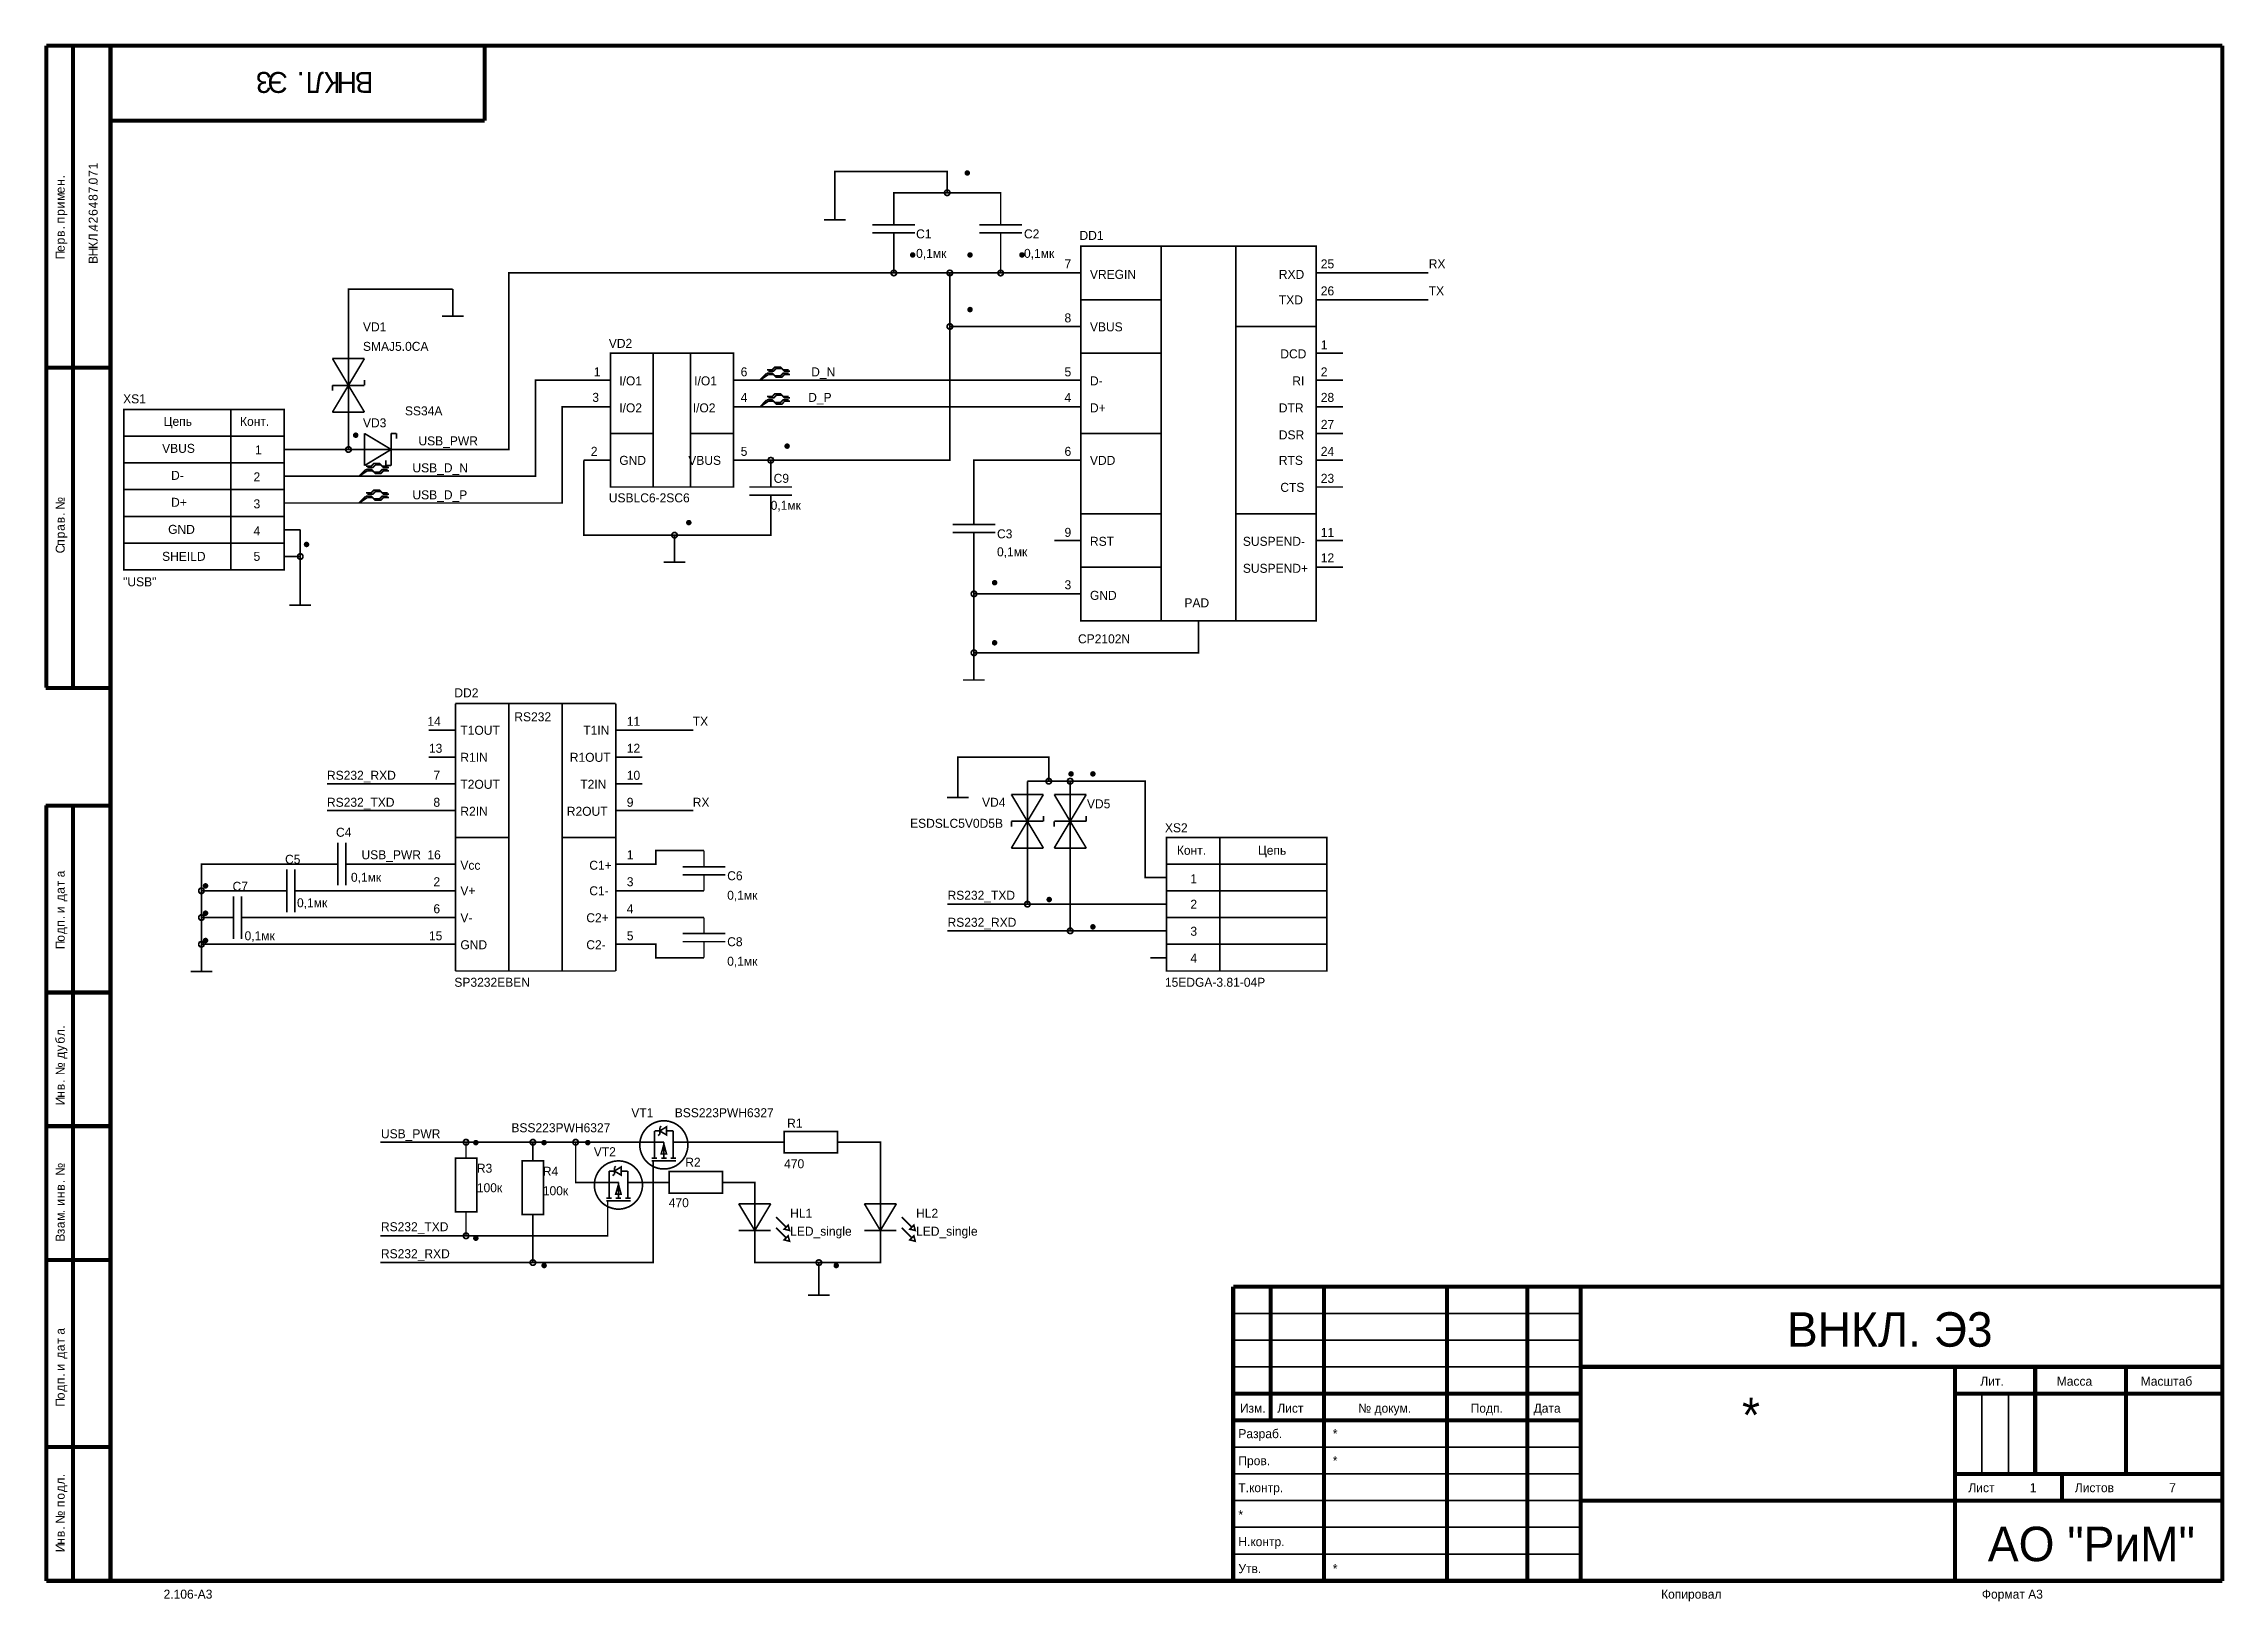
# Model space of a CAD drawing. Extents: x 7 to 406, y 3 to 288.
import ezdxf

# ---------------------------------------------------------------- set-up
doc = ezdxf.new("R2010")
doc.units = 0
doc.layers.add('SHEET', color=255, linetype='CONTINUOUS')

msp = doc.modelspace()

# ---------------------------------------------------------------- texts
at = {"layer": 'SHEET'}
for s, height, rotation, p in [('3', 3.84, 180, (48.59, 282.5)), ('Э', 3.84, 180, (51.61, 282.5)), ('.', 3.84, 180, (54.63, 282.5)), ('Л', 3.84, 180, (58.19, 282.5)), ('К', 3.84, 180, (61.21, 282.5)), ('Н', 3.84, 180, (64.23, 282.5)), ('В', 3.84, 180, (67.25, 282.5)), ('1', 1.65, 90, (16.74, 264.66)), ('7', 1.65, 90, (16.74, 263.28)), ('е', 1.65, 90, (10.71, 260.26)), ('н', 1.65, 90, (10.71, 261.64)), ('м', 1.65, 90, (10.71, 258.89)), ('.', 1.65, 90, (10.71, 263.01)), ('0', 1.65, 90, (16.74, 261.91)), ('8', 1.65, 90, (16.74, 258.89)), ('7', 1.65, 90, (16.74, 260.26)), ('.', 1.65, 90, (16.74, 261.64)), ('р', 1.65, 90, (10.71, 256.15)), ('и', 1.65, 90, (10.71, 257.52)), ('п', 1.65, 90, (10.71, 254.77)), ('6', 1.65, 90, (16.74, 256.15)), ('2', 1.65, 90, (16.74, 254.77)), ('4', 1.65, 90, (16.74, 257.52)), ('р', 1.65, 90, (10.71, 250.93)), ('в', 1.65, 90, (10.71, 252.3)), ('.', 1.65, 90, (10.71, 253.68)), ('4', 1.65, 90, (16.74, 253.4)), ('Л', 1.65, 90, (16.74, 251.48)), ('.', 1.65, 90, (16.74, 253.13)), ('П', 1.65, 90, (10.71, 248.18)), ('е', 1.65, 90, (10.71, 249.56)), ('К', 1.65, 90, (16.74, 250.11)), ('Н', 1.65, 90, (16.74, 248.73)), ('В', 1.65, 90, (16.74, 247.36)), ('№', 1.65, 90, (10.71, 202.34)), ('а', 1.65, 90, (10.71, 198.49)), ('в', 1.65, 90, (10.71, 199.87)), ('.', 1.65, 90, (10.71, 201.24)), ('С', 1.65, 90, (10.71, 194.37)), ('р', 1.65, 90, (10.71, 197.12)), ('п', 1.65, 90, (10.71, 195.75)), ('а', 1.65, 90, (10.71, 135.07)), ('а', 1.65, 90, (10.71, 132.05)), ('т', 1.65, 90, (10.71, 133.43)), ('д', 1.65, 90, (10.71, 130.68)), ('и', 1.65, 90, (10.71, 128.49)), ('.', 1.65, 90, (10.71, 127.39)), ('о', 1.65, 90, (10.71, 123.27)), ('п', 1.65, 90, (10.71, 126.01)), ('д', 1.65, 90, (10.71, 124.64)), ('П', 1.65, 90, (10.71, 121.9)), ('б', 1.65, 90, (10.71, 104.6)), ('л', 1.65, 90, (10.71, 105.97)), ('у', 1.65, 90, (10.71, 103.23)), ('.', 1.65, 90, (10.71, 107.35)), ('№', 1.65, 90, (10.71, 98.83)), ('д', 1.65, 90, (10.71, 101.85)), ('в', 1.65, 90, (10.71, 96.09)), ('.', 1.65, 90, (10.71, 97.46)), ('И', 1.65, 90, (10.71, 93.34)), ('н', 1.65, 90, (10.71, 94.72)), ('№', 1.65, 90, (10.71, 80.44)), ('в', 1.65, 90, (10.71, 77.7)), ('н', 1.65, 90, (10.71, 76.32)), ('и', 1.65, 90, (10.71, 74.95)), ('.', 1.65, 90, (10.71, 79.07)), ('а', 1.65, 90, (10.71, 70.83)), ('м', 1.65, 90, (10.71, 72.2)), ('.', 1.65, 90, (10.71, 73.58)), ('В', 1.65, 90, (10.71, 68.36)), ('з', 1.65, 90, (10.71, 69.73)), ('а', 1.65, 90, (10.71, 51.34)), ('а', 1.65, 90, (10.71, 48.32)), ('т', 1.65, 90, (10.71, 49.69)), ('д', 1.65, 90, (10.71, 46.95)), ('и', 1.65, 90, (10.71, 44.75)), ('.', 1.65, 90, (10.71, 43.65)), ('о', 1.65, 90, (10.71, 39.53)), ('п', 1.65, 90, (10.71, 42.28)), ('д', 1.65, 90, (10.71, 40.91)), ('П', 1.65, 90, (10.71, 38.16)), ('л', 1.65, 90, (10.71, 23.89)), ('.', 1.65, 90, (10.71, 25.26)), ('о', 1.65, 90, (10.71, 21.14)), ('д', 1.65, 90, (10.71, 22.51)), ('п', 1.65, 90, (10.71, 19.77)), ('№', 1.65, 90, (10.71, 16.75)), ('.', 1.65, 90, (10.71, 15.65)), ('И', 1.65, 90, (10.71, 11.53)), ('в', 1.65, 90, (10.71, 14.28)), ('н', 1.65, 90, (10.71, 12.9))]:
    msp.add_text(s, height=height, rotation=rotation, dxfattribs=at).set_placement(p)
for s, height, p in [('C1', 1.647, (166.62, 252.03)), ('C2', 1.647, (186.38, 252.03)), ('DD1', 1.647, (196.54, 251.75)), ('0,1мк', 1.647, (166.62, 248.46)), ('0,1мк', 1.647, (186.38, 248.46)), ('7', 1.65, (193.8, 246.54)), ('25', 1.647, (240.73, 246.54)), ('RX', 1.647, (260.5, 246.54)), ('VREGIN', 1.647, (198.46, 244.62)), ('RXD', 1.647, (233.05, 244.62)), ('TXD', 1.647, (233.05, 239.95)), ('26', 1.647, (240.73, 241.6)), ('TX', 1.647, (260.5, 241.6)), ('VD1', 1.647, (65.33, 235.01)), ('8', 1.65, (193.8, 236.65)), ('VBUS', 1.647, (198.46, 235.01)), ('SMAJ5.0CA', 1.647, (65.33, 231.44)), ('VD2', 1.647, (110.35, 231.99)), ('DCD', 1.647, (233.32, 230.07)), ('1', 1.65, (240.73, 231.71)), ('1', 1.65, (107.6, 226.77)), ('6', 1.65, (134.5, 226.77)), ('D_N', 1.647, (147.41, 226.77)), ('5', 1.65, (193.8, 226.77)), ('2', 1.65, (240.73, 226.77)), ('3', 1.65, (107.33, 222.1)), ('I/O1', 1.647, (112.27, 225.12)), ('I/O1', 1.647, (125.99, 225.12)), ('4', 1.65, (134.5, 222.1)), ('D_P', 1.647, (146.86, 222.1)), ('4', 1.65, (193.8, 222.1)), ('D-', 1.647, (198.46, 225.12)), ('RI', 1.647, (235.52, 225.12)), ('28', 1.647, (240.73, 222.1)), ('XS1', 1.647, (21.41, 221.83)), ('SS34A', 1.647, (73.02, 219.63)), ('I/O2', 1.647, (112.27, 220.18)), ('I/O2', 1.647, (125.72, 220.18)), ('D+', 1.647, (198.46, 220.18)), ('DTR', 1.647, (233.05, 220.18)), ('Цепь', 1.647, (28.82, 217.71)), ('Конт.', 1.647, (42.82, 217.71)), ('VD3', 1.647, (65.33, 217.44)), ('USB_PWR', 1.647, (75.49, 214.14)), ('DSR', 1.647, (233.05, 215.24)), ('27', 1.647, (240.73, 217.16)), ('VBUS', 1.647, (28.55, 212.77)), ('1', 1.65, (45.57, 212.49)), ('2', 1.65, (107.05, 212.22)), ('GND', 1.647, (112.27, 210.57)), ('VBUS', 1.647, (124.9, 210.57)), ('5', 1.65, (134.5, 212.22)), ('6', 1.65, (193.8, 212.22)), ('VDD', 1.647, (198.46, 210.57)), ('RTS', 1.647, (233.05, 210.57)), ('24', 1.647, (240.73, 212.22)), ('D-', 1.647, (30.19, 207.83)), ('2', 1.65, (45.29, 207.55)), ('USB_D_N', 1.647, (74.39, 209.2)), ('C9', 1.647, (140.54, 207.28)), ('23', 1.647, (240.73, 207.28)), ('D+', 1.647, (30.19, 202.89)), ('3', 1.65, (45.29, 202.61)), ('USB_D_P', 1.647, (74.39, 204.26)), ('USBLC6-2SC6', 1.6472, (110.35, 203.71)), ('0,1мк', 1.647, (139.99, 202.34)), ('CTS', 1.647, (233.32, 205.63)), ('GND', 1.647, (29.65, 197.94)), ('4', 1.65, (45.29, 197.67)), ('C3', 1.647, (181.44, 197.12)), ('9', 1.65, (193.8, 197.39)), ('RST', 1.647, (198.46, 195.75)), ('SUSPEND-', 1.647, (226.46, 195.75)), ('11', 1.647, (240.73, 197.39)), ('SHEILD', 1.647, (28.55, 193)), ('5', 1.65, (45.29, 193)), ('0,1мк', 1.647, (181.44, 193.83)), ('SUSPEND+', 1.647, (226.46, 190.81)), ('12', 1.647, (240.73, 192.73)), ('"USB"', 1.647, (21.41, 188.34)), ('3', 1.65, (193.8, 187.79)), ('GND', 1.647, (198.46, 185.86)), ('PAD', 1.647, (215.76, 184.49)), ('CP2102N', 1.647, (196.27, 177.9)), ('DD2', 1.647, (82.07, 168.02)), ('14', 1.647, (77.13, 162.8)), ('RS232', 1.647, (93.05, 163.63)), ('11', 1.647, (113.64, 162.8)), ('TX', 1.647, (125.72, 162.8)), ('T1OUT', 1.647, (83.17, 161.16)), ('T1IN', 1.647, (105.68, 161.16)), ('13', 1.647, (77.41, 157.86)), ('R1IN', 1.647, (83.17, 156.21)), ('R1OUT', 1.647, (103.21, 156.21)), ('12', 1.647, (113.64, 157.86)), ('RS232_RXD', 1.647, (58.74, 152.92)), ('7', 1.65, (78.23, 152.92)), ('T2OUT', 1.647, (83.17, 151.27)), ('T2IN', 1.647, (105.13, 151.27)), ('10', 1.647, (113.64, 152.92)), ('RS232_TXD', 1.647, (58.74, 147.98)), ('8', 1.65, (78.23, 147.98)), ('R2IN', 1.647, (83.17, 146.33)), ('R2OUT', 1.647, (102.66, 146.33)), ('9', 1.65, (113.64, 147.98)), ('RX', 1.647, (125.72, 147.98)), ('VD4', 1.647, (178.7, 147.98)), ('VD5', 1.647, (197.91, 147.7)), ('C4', 1.647, (60.39, 142.49)), ('ESDSLC5V0D5B', 1.6472, (165.52, 144.13)), ('XS2', 1.647, (212.19, 143.31)), ('USB_PWR', 1.647, (65.06, 138.37)), ('16', 1.647, (77.13, 138.37)), ('1', 1.65, (113.64, 138.37)), ('Конт.', 1.647, (214.38, 139.19)), ('Цепь', 1.647, (229.21, 139.19)), ('C5', 1.647, (51.06, 137.54)), ('0,1мк', 1.647, (63.13, 134.25)), ('Vcc', 1.647, (83.17, 136.45)), ('C1+', 1.647, (106.78, 136.45)), ('C6', 1.647, (132.03, 134.53)), ('C7', 1.647, (41.45, 132.6)), ('2', 1.65, (78.23, 133.43)), ('V+', 1.647, (83.17, 131.78)), ('C1-', 1.647, (106.78, 131.78)), ('3', 1.65, (113.64, 133.43)), ('0,1мк', 1.647, (132.03, 130.96)), ('RS232_TXD', 1.647, (172.38, 130.96)), ('1', 1.65, (216.85, 133.98)), ('0,1мк', 1.647, (53.25, 129.58)), ('6', 1.65, (78.23, 128.49)), ('V-', 1.647, (83.17, 126.84)), ('C2+', 1.647, (106.23, 126.84)), ('4', 1.65, (113.64, 128.49)), ('2', 1.65, (216.85, 129.31)), ('0,1мк', 1.647, (43.65, 123.54)), ('15', 1.647, (77.41, 123.54)), ('5', 1.65, (113.64, 123.54)), ('C8', 1.647, (132.03, 122.45)), ('RS232_RXD', 1.647, (172.38, 126.01)), ('3', 1.65, (216.85, 124.37)), ('GND', 1.647, (83.17, 121.9)), ('C2-', 1.647, (106.23, 121.9)), ('0,1мк', 1.647, (132.03, 118.88)), ('4', 1.65, (216.85, 119.43)), ('SP3232EBEN', 1.647, (82.07, 115.03)), ('15EDGA-3.81-04P', 1.6472, (212.19, 115.03)), ('VT1', 1.647, (114.47, 91.15)), ('BSS223PWH6327', 1.6472, (122.43, 91.15)), ('USB_PWR', 1.647, (68.62, 87.3)), ('BSS223PWH6327', 1.6472, (92.51, 88.4)), ('R1', 1.647, (143.01, 89.23)), ('VT2', 1.647, (107.6, 84.01)), ('R3', 1.647, (86.19, 80.99)), ('R4', 1.647, (98.27, 80.44)), ('R2', 1.647, (124.35, 82.09)), ('470', 1.647, (142.46, 81.81)), ('100к', 1.647, (86.19, 77.42)), ('100к', 1.647, (98.27, 76.87)), ('470', 1.647, (121.33, 74.68)), ('RS232_TXD', 1.647, (68.62, 70.28)), ('HL1', 1.647, (143.56, 72.75)), ('HL2', 1.647, (166.62, 72.75)), ('LED_single', 1.647, (143.56, 69.46)), ('LED_single', 1.647, (166.62, 69.46)), ('RS232_RXD', 1.647, (68.62, 65.34)), ('ВНКЛ. Э3', 6.314, (326.1, 49.14)), ('Лит.', 1.647, (361.51, 42)), ('Масса', 1.647, (375.51, 42)), ('Масштаб', 1.647, (390.89, 42)), ('Изм.', 1.647, (225.91, 37.06)), ('Лист', 1.647, (232.77, 37.06)), ('№ докум.', 1.647, (247.6, 37.06)), ('Подп.', 1.647, (268.18, 37.06)), ('Дата', 1.647, (279.71, 37.06)), ('*', 6.31, (317.87, 33.49)), ('Разраб.', 1.647, (225.64, 32.4)), ('*', 1.65, (242.93, 32.4)), ('Пров.', 1.647, (225.64, 27.45)), ('*', 1.65, (242.93, 27.45)), ('Т.контр.', 1.647, (225.64, 22.51)), ('Лист', 1.647, (359.32, 22.51)), ('1', 1.65, (370.57, 22.51)), ('Листов', 1.647, (378.81, 22.51)), ('7', 1.65, (396.1, 22.51)), ('*', 1.65, (225.64, 17.57)), ('АО "РиМ"', 6.314, (362.89, 9.88)), ('Н.контр.', 1.647, (225.64, 12.63)), ('Утв.', 1.647, (225.64, 7.69)), ('*', 1.65, (242.93, 7.69)), ('2.106-A3', 1.647, (28.82, 3.02)), ('Копировал', 1.647, (303.05, 3.02)), ('Формат А3', 1.647, (361.79, 3.02))]:
    msp.add_text(s, height=height, dxfattribs=at).set_placement(p)

# ---------------------------------------------------------------- linework, layer by layer
at = {"layer": 'SHEET'}
for points, const_width in [([(7.34, 287.31), (7.34, 169.8)], 0.749), ([(19.09, 287.31), (7.34, 287.31)], 0.749), ([(12.25, 287.31), (12.25, 169.8)], 0.749), ([(19.09, 287.31), (405.83, 287.31)], 0.749), ([(19.09, 287.31), (19.09, 6.28)], 0.749), ([(87.63, 273.6), (87.63, 287.31)], 0.749), ([(405.83, 287.31), (405.83, 6.28)], 0.749), ([(19.09, 273.6), (87.63, 273.6)], 0.749), ([(151.76, 260.38), (151.76, 264.3), (172.32, 264.3), (172.32, 260.38)], 0.3), ([(151.76, 260.38), (151.76, 255.41)], 0.3), ([(182.11, 257.45), (182.11, 260.38), (172.32, 260.38), (162.54, 260.38), (162.54, 257.45)], 0.3), ([(171.82, 260.38), (171.82, 260.4), (171.82, 260.44), (171.82, 260.45), (171.84, 260.49), (171.84, 260.5), (171.84, 260.54), (171.85, 260.56), (171.85, 260.57), (171.87, 260.61), (171.89, 260.63), (171.89, 260.64), (171.9, 260.66), (171.92, 260.68), (171.94, 260.69), (171.96, 260.71), (171.97, 260.75), (171.99, 260.75), (172.01, 260.76), (172.02, 260.78), (172.04, 260.8), (172.06, 260.81), (172.08, 260.81), (172.09, 260.83), (172.13, 260.85), (172.14, 260.85), (172.16, 260.87), (172.2, 260.87), (172.21, 260.87), (172.25, 260.88), (172.26, 260.88), (172.3, 260.88), (172.32, 260.88)], 0.3), ([(171.82, 260.38), (171.82, 260.4), (171.82, 260.44), (171.82, 260.45), (171.84, 260.49), (171.84, 260.5), (171.84, 260.54), (171.85, 260.56), (171.85, 260.57), (171.87, 260.61), (171.89, 260.63), (171.89, 260.64), (171.9, 260.66), (171.92, 260.68), (171.94, 260.69), (171.96, 260.71), (171.97, 260.75), (171.99, 260.75), (172.01, 260.76), (172.02, 260.78), (172.04, 260.8), (172.06, 260.81), (172.08, 260.81), (172.09, 260.83), (172.13, 260.85), (172.14, 260.85), (172.16, 260.87), (172.2, 260.87), (172.21, 260.87), (172.25, 260.88), (172.26, 260.88), (172.3, 260.88), (172.32, 260.88)], 0.3), ([(171.82, 260.38), (171.82, 260.4), (171.82, 260.44), (171.82, 260.45), (171.84, 260.49), (171.84, 260.5), (171.84, 260.54), (171.85, 260.56), (171.85, 260.57), (171.87, 260.61), (171.89, 260.63), (171.89, 260.64), (171.9, 260.66), (171.92, 260.68), (171.94, 260.69), (171.96, 260.71), (171.97, 260.75), (171.99, 260.75), (172.01, 260.76), (172.02, 260.78), (172.04, 260.8), (172.06, 260.81), (172.08, 260.81), (172.09, 260.83), (172.13, 260.85), (172.14, 260.85), (172.16, 260.87), (172.2, 260.87), (172.21, 260.87), (172.25, 260.88), (172.26, 260.88), (172.3, 260.88), (172.32, 260.88)], 0.3), ([(171.82, 260.38), (171.82, 260.4), (171.82, 260.44), (171.82, 260.45), (171.84, 260.49), (171.84, 260.5), (171.84, 260.54), (171.85, 260.56), (171.85, 260.57), (171.87, 260.61), (171.89, 260.63), (171.89, 260.64), (171.9, 260.66), (171.92, 260.68), (171.94, 260.69), (171.96, 260.71), (171.97, 260.75), (171.99, 260.75), (172.01, 260.76), (172.02, 260.78), (172.04, 260.8), (172.06, 260.81), (172.08, 260.81), (172.09, 260.83), (172.13, 260.85), (172.14, 260.85), (172.16, 260.87), (172.2, 260.87), (172.21, 260.87), (172.25, 260.88), (172.26, 260.88), (172.3, 260.88), (172.32, 260.88)], 0.3), ([(171.82, 260.38), (171.82, 260.4), (171.82, 260.44), (171.82, 260.45), (171.84, 260.49), (171.84, 260.5), (171.84, 260.54), (171.85, 260.56), (171.85, 260.57), (171.87, 260.61), (171.89, 260.63), (171.89, 260.64), (171.9, 260.66), (171.92, 260.68), (171.94, 260.69), (171.96, 260.71), (171.97, 260.75), (171.99, 260.75), (172.01, 260.76), (172.02, 260.78), (172.04, 260.8), (172.06, 260.81), (172.08, 260.81), (172.09, 260.83), (172.13, 260.85), (172.14, 260.85), (172.16, 260.87), (172.2, 260.87), (172.21, 260.87), (172.25, 260.88), (172.26, 260.88), (172.3, 260.88), (172.32, 260.88)], 0.3), ([(171.82, 260.38), (171.82, 260.4), (171.82, 260.44), (171.82, 260.45), (171.84, 260.49), (171.84, 260.5), (171.84, 260.54), (171.85, 260.56), (171.85, 260.57), (171.87, 260.61), (171.89, 260.63), (171.89, 260.64), (171.9, 260.66), (171.92, 260.68), (171.94, 260.69), (171.96, 260.71), (171.97, 260.75), (171.99, 260.75), (172.01, 260.76), (172.02, 260.78), (172.04, 260.8), (172.06, 260.81), (172.08, 260.81), (172.09, 260.83), (172.13, 260.85), (172.14, 260.85), (172.16, 260.87), (172.2, 260.87), (172.21, 260.87), (172.25, 260.88), (172.26, 260.88), (172.3, 260.88), (172.32, 260.88)], 0.3), ([(171.82, 260.38), (171.82, 260.4), (171.82, 260.44), (171.82, 260.45), (171.84, 260.49), (171.84, 260.5), (171.84, 260.54), (171.85, 260.56), (171.85, 260.57), (171.87, 260.61), (171.89, 260.63), (171.89, 260.64), (171.9, 260.66), (171.92, 260.68), (171.94, 260.69), (171.96, 260.71), (171.97, 260.75), (171.99, 260.75), (172.01, 260.76), (172.02, 260.78), (172.04, 260.8), (172.06, 260.81), (172.08, 260.81), (172.09, 260.83), (172.13, 260.85), (172.14, 260.85), (172.16, 260.87), (172.2, 260.87), (172.21, 260.87), (172.25, 260.88), (172.26, 260.88), (172.3, 260.88), (172.32, 260.88)], 0.3), ([(171.82, 260.38), (171.82, 260.4), (171.82, 260.44), (171.82, 260.45), (171.84, 260.49), (171.84, 260.5), (171.84, 260.54), (171.85, 260.56), (171.85, 260.57), (171.87, 260.61), (171.89, 260.63), (171.89, 260.64), (171.9, 260.66), (171.92, 260.68), (171.94, 260.69), (171.96, 260.71), (171.97, 260.75), (171.99, 260.75), (172.01, 260.76), (172.02, 260.78), (172.04, 260.8), (172.06, 260.81), (172.08, 260.81), (172.09, 260.83), (172.13, 260.85), (172.14, 260.85), (172.16, 260.87), (172.2, 260.87), (172.21, 260.87), (172.25, 260.88), (172.26, 260.88), (172.3, 260.88), (172.32, 260.88)], 0.3), ([(172.32, 259.89), (172.3, 259.89), (172.26, 259.89), (172.25, 259.89), (172.21, 259.9), (172.2, 259.9), (172.16, 259.9), (172.14, 259.92), (172.13, 259.92), (172.09, 259.94), (172.08, 259.96), (172.06, 259.96), (172.04, 259.97), (172.02, 259.99), (172.01, 260.01), (171.99, 260.02), (171.97, 260.02), (171.96, 260.06), (171.94, 260.08), (171.92, 260.09), (171.9, 260.11), (171.89, 260.13), (171.89, 260.14), (171.87, 260.16), (171.85, 260.2), (171.85, 260.21), (171.84, 260.23), (171.84, 260.26), (171.84, 260.28), (171.82, 260.32), (171.82, 260.33), (171.82, 260.37), (171.82, 260.38)], 0.3), ([(171.82, 260.38), (171.82, 260.38)], 0.3), ([(172.32, 259.89), (172.3, 259.89), (172.26, 259.89), (172.25, 259.89), (172.21, 259.9), (172.2, 259.9), (172.16, 259.9), (172.14, 259.92), (172.13, 259.92), (172.09, 259.94), (172.08, 259.96), (172.06, 259.96), (172.04, 259.97), (172.02, 259.99), (172.01, 260.01), (171.99, 260.02), (171.97, 260.02), (171.96, 260.06), (171.94, 260.08), (171.92, 260.09), (171.9, 260.11), (171.89, 260.13), (171.89, 260.14), (171.87, 260.16), (171.85, 260.2), (171.85, 260.21), (171.84, 260.23), (171.84, 260.26), (171.84, 260.28), (171.82, 260.32), (171.82, 260.33), (171.82, 260.37), (171.82, 260.38)], 0.3), ([(171.82, 260.38), (171.82, 260.38)], 0.3), ([(172.32, 259.89), (172.3, 259.89), (172.26, 259.89), (172.25, 259.89), (172.21, 259.9), (172.2, 259.9), (172.16, 259.9), (172.14, 259.92), (172.13, 259.92), (172.09, 259.94), (172.08, 259.96), (172.06, 259.96), (172.04, 259.97), (172.02, 259.99), (172.01, 260.01), (171.99, 260.02), (171.97, 260.02), (171.96, 260.06), (171.94, 260.08), (171.92, 260.09), (171.9, 260.11), (171.89, 260.13), (171.89, 260.14), (171.87, 260.16), (171.85, 260.2), (171.85, 260.21), (171.84, 260.23), (171.84, 260.26), (171.84, 260.28), (171.82, 260.32), (171.82, 260.33), (171.82, 260.37), (171.82, 260.38)], 0.3), ([(171.82, 260.38), (171.82, 260.38)], 0.3), ([(172.32, 259.89), (172.3, 259.89), (172.26, 259.89), (172.25, 259.89), (172.21, 259.9), (172.2, 259.9), (172.16, 259.9), (172.14, 259.92), (172.13, 259.92), (172.09, 259.94), (172.08, 259.96), (172.06, 259.96), (172.04, 259.97), (172.02, 259.99), (172.01, 260.01), (171.99, 260.02), (171.97, 260.02), (171.96, 260.06), (171.94, 260.08), (171.92, 260.09), (171.9, 260.11), (171.89, 260.13), (171.89, 260.14), (171.87, 260.16), (171.85, 260.2), (171.85, 260.21), (171.84, 260.23), (171.84, 260.26), (171.84, 260.28), (171.82, 260.32), (171.82, 260.33), (171.82, 260.37), (171.82, 260.38)], 0.3), ([(171.82, 260.38), (171.82, 260.38)], 0.3), ([(172.32, 259.89), (172.3, 259.89), (172.26, 259.89), (172.25, 259.89), (172.21, 259.9), (172.2, 259.9), (172.16, 259.9), (172.14, 259.92), (172.13, 259.92), (172.09, 259.94), (172.08, 259.96), (172.06, 259.96), (172.04, 259.97), (172.02, 259.99), (172.01, 260.01), (171.99, 260.02), (171.97, 260.02), (171.96, 260.06), (171.94, 260.08), (171.92, 260.09), (171.9, 260.11), (171.89, 260.13), (171.89, 260.14), (171.87, 260.16), (171.85, 260.2), (171.85, 260.21), (171.84, 260.23), (171.84, 260.26), (171.84, 260.28), (171.82, 260.32), (171.82, 260.33), (171.82, 260.37), (171.82, 260.38)], 0.3), ([(171.82, 260.38), (171.82, 260.38)], 0.3), ([(172.32, 259.89), (172.3, 259.89), (172.26, 259.89), (172.25, 259.89), (172.21, 259.9), (172.2, 259.9), (172.16, 259.9), (172.14, 259.92), (172.13, 259.92), (172.09, 259.94), (172.08, 259.96), (172.06, 259.96), (172.04, 259.97), (172.02, 259.99), (172.01, 260.01), (171.99, 260.02), (171.97, 260.02), (171.96, 260.06), (171.94, 260.08), (171.92, 260.09), (171.9, 260.11), (171.89, 260.13), (171.89, 260.14), (171.87, 260.16), (171.85, 260.2), (171.85, 260.21), (171.84, 260.23), (171.84, 260.26), (171.84, 260.28), (171.82, 260.32), (171.82, 260.33), (171.82, 260.37), (171.82, 260.38)], 0.3), ([(171.82, 260.38), (171.82, 260.38)], 0.3), ([(172.32, 259.89), (172.3, 259.89), (172.26, 259.89), (172.25, 259.89), (172.21, 259.9), (172.2, 259.9), (172.16, 259.9), (172.14, 259.92), (172.13, 259.92), (172.09, 259.94), (172.08, 259.96), (172.06, 259.96), (172.04, 259.97), (172.02, 259.99), (172.01, 260.01), (171.99, 260.02), (171.97, 260.02), (171.96, 260.06), (171.94, 260.08), (171.92, 260.09), (171.9, 260.11), (171.89, 260.13), (171.89, 260.14), (171.87, 260.16), (171.85, 260.2), (171.85, 260.21), (171.84, 260.23), (171.84, 260.26), (171.84, 260.28), (171.82, 260.32), (171.82, 260.33), (171.82, 260.37), (171.82, 260.38)], 0.3), ([(171.82, 260.38), (171.82, 260.38)], 0.3), ([(172.32, 259.89), (172.3, 259.89), (172.26, 259.89), (172.25, 259.89), (172.21, 259.9), (172.2, 259.9), (172.16, 259.9), (172.14, 259.92), (172.13, 259.92), (172.09, 259.94), (172.08, 259.96), (172.06, 259.96), (172.04, 259.97), (172.02, 259.99), (172.01, 260.01), (171.99, 260.02), (171.97, 260.02), (171.96, 260.06), (171.94, 260.08), (171.92, 260.09), (171.9, 260.11), (171.89, 260.13), (171.89, 260.14), (171.87, 260.16), (171.85, 260.2), (171.85, 260.21), (171.84, 260.23), (171.84, 260.26), (171.84, 260.28), (171.82, 260.32), (171.82, 260.33), (171.82, 260.37), (171.82, 260.38)], 0.3), ([(171.82, 260.38), (171.82, 260.38)], 0.3), ([(172.32, 260.88), (172.32, 260.88)], 0.3), ([(172.32, 260.88), (172.33, 260.88), (172.37, 260.88), (172.38, 260.88), (172.42, 260.87), (172.44, 260.87), (172.47, 260.87), (172.49, 260.85), (172.5, 260.85), (172.54, 260.83), (172.56, 260.81), (172.57, 260.81), (172.59, 260.8), (172.61, 260.78), (172.63, 260.76), (172.64, 260.75), (172.66, 260.75), (172.68, 260.71), (172.69, 260.69), (172.71, 260.68), (172.73, 260.66), (172.75, 260.64), (172.75, 260.63), (172.76, 260.61), (172.78, 260.57), (172.78, 260.56), (172.8, 260.54), (172.8, 260.5), (172.8, 260.49), (172.81, 260.45), (172.81, 260.44), (172.81, 260.4), (172.81, 260.38)], 0.3), ([(172.32, 260.88), (172.32, 260.88)], 0.3), ([(172.32, 260.88), (172.33, 260.88), (172.37, 260.88), (172.38, 260.88), (172.42, 260.87), (172.44, 260.87), (172.47, 260.87), (172.49, 260.85), (172.5, 260.85), (172.54, 260.83), (172.56, 260.81), (172.57, 260.81), (172.59, 260.8), (172.61, 260.78), (172.63, 260.76), (172.64, 260.75), (172.66, 260.75), (172.68, 260.71), (172.69, 260.69), (172.71, 260.68), (172.73, 260.66), (172.75, 260.64), (172.75, 260.63), (172.76, 260.61), (172.78, 260.57), (172.78, 260.56), (172.8, 260.54), (172.8, 260.5), (172.8, 260.49), (172.81, 260.45), (172.81, 260.44), (172.81, 260.4), (172.81, 260.38)], 0.3), ([(172.32, 260.88), (172.32, 260.88)], 0.3), ([(172.32, 260.88), (172.33, 260.88), (172.37, 260.88), (172.38, 260.88), (172.42, 260.87), (172.44, 260.87), (172.47, 260.87), (172.49, 260.85), (172.5, 260.85), (172.54, 260.83), (172.56, 260.81), (172.57, 260.81), (172.59, 260.8), (172.61, 260.78), (172.63, 260.76), (172.64, 260.75), (172.66, 260.75), (172.68, 260.71), (172.69, 260.69), (172.71, 260.68), (172.73, 260.66), (172.75, 260.64), (172.75, 260.63), (172.76, 260.61), (172.78, 260.57), (172.78, 260.56), (172.8, 260.54), (172.8, 260.5), (172.8, 260.49), (172.81, 260.45), (172.81, 260.44), (172.81, 260.4), (172.81, 260.38)], 0.3), ([(172.32, 260.88), (172.32, 260.88)], 0.3), ([(172.32, 260.88), (172.33, 260.88), (172.37, 260.88), (172.38, 260.88), (172.42, 260.87), (172.44, 260.87), (172.47, 260.87), (172.49, 260.85), (172.5, 260.85), (172.54, 260.83), (172.56, 260.81), (172.57, 260.81), (172.59, 260.8), (172.61, 260.78), (172.63, 260.76), (172.64, 260.75), (172.66, 260.75), (172.68, 260.71), (172.69, 260.69), (172.71, 260.68), (172.73, 260.66), (172.75, 260.64), (172.75, 260.63), (172.76, 260.61), (172.78, 260.57), (172.78, 260.56), (172.8, 260.54), (172.8, 260.5), (172.8, 260.49), (172.81, 260.45), (172.81, 260.44), (172.81, 260.4), (172.81, 260.38)], 0.3), ([(172.32, 260.88), (172.32, 260.88)], 0.3), ([(172.32, 260.88), (172.33, 260.88), (172.37, 260.88), (172.38, 260.88), (172.42, 260.87), (172.44, 260.87), (172.47, 260.87), (172.49, 260.85), (172.5, 260.85), (172.54, 260.83), (172.56, 260.81), (172.57, 260.81), (172.59, 260.8), (172.61, 260.78), (172.63, 260.76), (172.64, 260.75), (172.66, 260.75), (172.68, 260.71), (172.69, 260.69), (172.71, 260.68), (172.73, 260.66), (172.75, 260.64), (172.75, 260.63), (172.76, 260.61), (172.78, 260.57), (172.78, 260.56), (172.8, 260.54), (172.8, 260.5), (172.8, 260.49), (172.81, 260.45), (172.81, 260.44), (172.81, 260.4), (172.81, 260.38)], 0.3), ([(172.32, 260.88), (172.32, 260.88)], 0.3), ([(172.32, 260.88), (172.33, 260.88), (172.37, 260.88), (172.38, 260.88), (172.42, 260.87), (172.44, 260.87), (172.47, 260.87), (172.49, 260.85), (172.5, 260.85), (172.54, 260.83), (172.56, 260.81), (172.57, 260.81), (172.59, 260.8), (172.61, 260.78), (172.63, 260.76), (172.64, 260.75), (172.66, 260.75), (172.68, 260.71), (172.69, 260.69), (172.71, 260.68), (172.73, 260.66), (172.75, 260.64), (172.75, 260.63), (172.76, 260.61), (172.78, 260.57), (172.78, 260.56), (172.8, 260.54), (172.8, 260.5), (172.8, 260.49), (172.81, 260.45), (172.81, 260.44), (172.81, 260.4), (172.81, 260.38)], 0.3), ([(172.32, 260.88), (172.32, 260.88)], 0.3), ([(172.32, 260.88), (172.33, 260.88), (172.37, 260.88), (172.38, 260.88), (172.42, 260.87), (172.44, 260.87), (172.47, 260.87), (172.49, 260.85), (172.5, 260.85), (172.54, 260.83), (172.56, 260.81), (172.57, 260.81), (172.59, 260.8), (172.61, 260.78), (172.63, 260.76), (172.64, 260.75), (172.66, 260.75), (172.68, 260.71), (172.69, 260.69), (172.71, 260.68), (172.73, 260.66), (172.75, 260.64), (172.75, 260.63), (172.76, 260.61), (172.78, 260.57), (172.78, 260.56), (172.8, 260.54), (172.8, 260.5), (172.8, 260.49), (172.81, 260.45), (172.81, 260.44), (172.81, 260.4), (172.81, 260.38)], 0.3), ([(172.32, 260.88), (172.32, 260.88)], 0.3), ([(172.32, 260.88), (172.33, 260.88), (172.37, 260.88), (172.38, 260.88), (172.42, 260.87), (172.44, 260.87), (172.47, 260.87), (172.49, 260.85), (172.5, 260.85), (172.54, 260.83), (172.56, 260.81), (172.57, 260.81), (172.59, 260.8), (172.61, 260.78), (172.63, 260.76), (172.64, 260.75), (172.66, 260.75), (172.68, 260.71), (172.69, 260.69), (172.71, 260.68), (172.73, 260.66), (172.75, 260.64), (172.75, 260.63), (172.76, 260.61), (172.78, 260.57), (172.78, 260.56), (172.8, 260.54), (172.8, 260.5), (172.8, 260.49), (172.81, 260.45), (172.81, 260.44), (172.81, 260.4), (172.81, 260.38)], 0.3), ([(172.81, 260.38), (172.81, 260.37), (172.81, 260.33), (172.81, 260.32), (172.8, 260.28), (172.8, 260.26), (172.8, 260.23), (172.78, 260.21), (172.78, 260.2), (172.76, 260.16), (172.75, 260.14), (172.75, 260.13), (172.73, 260.11), (172.71, 260.09), (172.69, 260.08), (172.68, 260.06), (172.66, 260.02), (172.64, 260.02), (172.63, 260.01), (172.61, 259.99), (172.59, 259.97), (172.57, 259.96), (172.56, 259.96), (172.54, 259.94), (172.5, 259.92), (172.49, 259.92), (172.47, 259.9), (172.44, 259.9), (172.42, 259.9), (172.38, 259.89), (172.37, 259.89), (172.33, 259.89), (172.32, 259.89)], 0.3), ([(172.81, 260.38), (172.81, 260.37), (172.81, 260.33), (172.81, 260.32), (172.8, 260.28), (172.8, 260.26), (172.8, 260.23), (172.78, 260.21), (172.78, 260.2), (172.76, 260.16), (172.75, 260.14), (172.75, 260.13), (172.73, 260.11), (172.71, 260.09), (172.69, 260.08), (172.68, 260.06), (172.66, 260.02), (172.64, 260.02), (172.63, 260.01), (172.61, 259.99), (172.59, 259.97), (172.57, 259.96), (172.56, 259.96), (172.54, 259.94), (172.5, 259.92), (172.49, 259.92), (172.47, 259.9), (172.44, 259.9), (172.42, 259.9), (172.38, 259.89), (172.37, 259.89), (172.33, 259.89), (172.32, 259.89)], 0.3), ([(172.81, 260.38), (172.81, 260.37), (172.81, 260.33), (172.81, 260.32), (172.8, 260.28), (172.8, 260.26), (172.8, 260.23), (172.78, 260.21), (172.78, 260.2), (172.76, 260.16), (172.75, 260.14), (172.75, 260.13), (172.73, 260.11), (172.71, 260.09), (172.69, 260.08), (172.68, 260.06), (172.66, 260.02), (172.64, 260.02), (172.63, 260.01), (172.61, 259.99), (172.59, 259.97), (172.57, 259.96), (172.56, 259.96), (172.54, 259.94), (172.5, 259.92), (172.49, 259.92), (172.47, 259.9), (172.44, 259.9), (172.42, 259.9), (172.38, 259.89), (172.37, 259.89), (172.33, 259.89), (172.32, 259.89)], 0.3), ([(172.81, 260.38), (172.81, 260.37), (172.81, 260.33), (172.81, 260.32), (172.8, 260.28), (172.8, 260.26), (172.8, 260.23), (172.78, 260.21), (172.78, 260.2), (172.76, 260.16), (172.75, 260.14), (172.75, 260.13), (172.73, 260.11), (172.71, 260.09), (172.69, 260.08), (172.68, 260.06), (172.66, 260.02), (172.64, 260.02), (172.63, 260.01), (172.61, 259.99), (172.59, 259.97), (172.57, 259.96), (172.56, 259.96), (172.54, 259.94), (172.5, 259.92), (172.49, 259.92), (172.47, 259.9), (172.44, 259.9), (172.42, 259.9), (172.38, 259.89), (172.37, 259.89), (172.33, 259.89), (172.32, 259.89)], 0.3), ([(172.81, 260.38), (172.81, 260.37), (172.81, 260.33), (172.81, 260.32), (172.8, 260.28), (172.8, 260.26), (172.8, 260.23), (172.78, 260.21), (172.78, 260.2), (172.76, 260.16), (172.75, 260.14), (172.75, 260.13), (172.73, 260.11), (172.71, 260.09), (172.69, 260.08), (172.68, 260.06), (172.66, 260.02), (172.64, 260.02), (172.63, 260.01), (172.61, 259.99), (172.59, 259.97), (172.57, 259.96), (172.56, 259.96), (172.54, 259.94), (172.5, 259.92), (172.49, 259.92), (172.47, 259.9), (172.44, 259.9), (172.42, 259.9), (172.38, 259.89), (172.37, 259.89), (172.33, 259.89), (172.32, 259.89)], 0.3), ([(172.81, 260.38), (172.81, 260.37), (172.81, 260.33), (172.81, 260.32), (172.8, 260.28), (172.8, 260.26), (172.8, 260.23), (172.78, 260.21), (172.78, 260.2), (172.76, 260.16), (172.75, 260.14), (172.75, 260.13), (172.73, 260.11), (172.71, 260.09), (172.69, 260.08), (172.68, 260.06), (172.66, 260.02), (172.64, 260.02), (172.63, 260.01), (172.61, 259.99), (172.59, 259.97), (172.57, 259.96), (172.56, 259.96), (172.54, 259.94), (172.5, 259.92), (172.49, 259.92), (172.47, 259.9), (172.44, 259.9), (172.42, 259.9), (172.38, 259.89), (172.37, 259.89), (172.33, 259.89), (172.32, 259.89)], 0.3), ([(172.81, 260.38), (172.81, 260.37), (172.81, 260.33), (172.81, 260.32), (172.8, 260.28), (172.8, 260.26), (172.8, 260.23), (172.78, 260.21), (172.78, 260.2), (172.76, 260.16), (172.75, 260.14), (172.75, 260.13), (172.73, 260.11), (172.71, 260.09), (172.69, 260.08), (172.68, 260.06), (172.66, 260.02), (172.64, 260.02), (172.63, 260.01), (172.61, 259.99), (172.59, 259.97), (172.57, 259.96), (172.56, 259.96), (172.54, 259.94), (172.5, 259.92), (172.49, 259.92), (172.47, 259.9), (172.44, 259.9), (172.42, 259.9), (172.38, 259.89), (172.37, 259.89), (172.33, 259.89), (172.32, 259.89)], 0.3), ([(172.81, 260.38), (172.81, 260.37), (172.81, 260.33), (172.81, 260.32), (172.8, 260.28), (172.8, 260.26), (172.8, 260.23), (172.78, 260.21), (172.78, 260.2), (172.76, 260.16), (172.75, 260.14), (172.75, 260.13), (172.73, 260.11), (172.71, 260.09), (172.69, 260.08), (172.68, 260.06), (172.66, 260.02), (172.64, 260.02), (172.63, 260.01), (172.61, 259.99), (172.59, 259.97), (172.57, 259.96), (172.56, 259.96), (172.54, 259.94), (172.5, 259.92), (172.49, 259.92), (172.47, 259.9), (172.44, 259.9), (172.42, 259.9), (172.38, 259.89), (172.37, 259.89), (172.33, 259.89), (172.32, 259.89)], 0.3), ([(172.81, 260.38), (172.81, 260.38), (172.81, 260.38), (172.81, 260.38), (172.81, 260.38), (172.81, 260.38), (172.81, 260.38), (172.81, 260.38), (172.81, 260.38), (172.81, 260.38), (172.81, 260.38), (172.81, 260.38), (172.81, 260.38), (172.81, 260.38), (172.81, 260.38), (172.81, 260.38), (172.81, 260.38), (172.81, 260.38), (172.81, 260.38), (172.81, 260.38), (172.81, 260.38), (172.81, 260.38), (172.81, 260.38), (172.81, 260.38), (172.81, 260.38), (172.81, 260.38), (172.81, 260.38), (172.81, 260.38), (172.81, 260.38), (172.81, 260.38), (172.81, 260.38), (172.81, 260.38), (172.81, 260.38)], 0.3), ([(172.81, 260.38), (172.81, 260.38)], 0.3), ([(172.81, 260.38), (172.81, 260.38), (172.81, 260.38), (172.81, 260.38), (172.81, 260.38), (172.81, 260.38), (172.81, 260.38), (172.81, 260.38), (172.81, 260.38), (172.81, 260.38), (172.81, 260.38), (172.81, 260.38), (172.81, 260.38), (172.81, 260.38), (172.81, 260.38), (172.81, 260.38), (172.81, 260.38), (172.81, 260.38), (172.81, 260.38), (172.81, 260.38), (172.81, 260.38), (172.81, 260.38), (172.81, 260.38), (172.81, 260.38), (172.81, 260.38), (172.81, 260.38), (172.81, 260.38), (172.81, 260.38), (172.81, 260.38), (172.81, 260.38), (172.81, 260.38), (172.81, 260.38), (172.81, 260.38)], 0.3), ([(172.81, 260.38), (172.81, 260.38)], 0.3), ([(172.81, 260.38), (172.81, 260.38), (172.81, 260.38), (172.81, 260.38), (172.81, 260.38), (172.81, 260.38), (172.81, 260.38), (172.81, 260.38), (172.81, 260.38), (172.81, 260.38), (172.81, 260.38), (172.81, 260.38), (172.81, 260.38), (172.81, 260.38), (172.81, 260.38), (172.81, 260.38), (172.81, 260.38), (172.81, 260.38), (172.81, 260.38), (172.81, 260.38), (172.81, 260.38), (172.81, 260.38), (172.81, 260.38), (172.81, 260.38), (172.81, 260.38), (172.81, 260.38), (172.81, 260.38), (172.81, 260.38), (172.81, 260.38), (172.81, 260.38), (172.81, 260.38), (172.81, 260.38), (172.81, 260.38)], 0.3), ([(172.81, 260.38), (172.81, 260.38)], 0.3), ([(172.81, 260.38), (172.81, 260.38), (172.81, 260.38), (172.81, 260.38), (172.81, 260.38), (172.81, 260.38), (172.81, 260.38), (172.81, 260.38), (172.81, 260.38), (172.81, 260.38), (172.81, 260.38), (172.81, 260.38), (172.81, 260.38), (172.81, 260.38), (172.81, 260.38), (172.81, 260.38), (172.81, 260.38), (172.81, 260.38), (172.81, 260.38), (172.81, 260.38), (172.81, 260.38), (172.81, 260.38), (172.81, 260.38), (172.81, 260.38), (172.81, 260.38), (172.81, 260.38), (172.81, 260.38), (172.81, 260.38), (172.81, 260.38), (172.81, 260.38), (172.81, 260.38), (172.81, 260.38), (172.81, 260.38)], 0.3), ([(172.81, 260.38), (172.81, 260.38)], 0.3), ([(172.81, 260.38), (172.81, 260.38), (172.81, 260.38), (172.81, 260.38), (172.81, 260.38), (172.81, 260.38), (172.81, 260.38), (172.81, 260.38), (172.81, 260.38), (172.81, 260.38), (172.81, 260.38), (172.81, 260.38), (172.81, 260.38), (172.81, 260.38), (172.81, 260.38), (172.81, 260.38), (172.81, 260.38), (172.81, 260.38), (172.81, 260.38), (172.81, 260.38), (172.81, 260.38), (172.81, 260.38), (172.81, 260.38), (172.81, 260.38), (172.81, 260.38), (172.81, 260.38), (172.81, 260.38), (172.81, 260.38), (172.81, 260.38), (172.81, 260.38), (172.81, 260.38), (172.81, 260.38), (172.81, 260.38)], 0.3), ([(172.81, 260.38), (172.81, 260.38)], 0.3), ([(172.81, 260.38), (172.81, 260.38), (172.81, 260.38), (172.81, 260.38), (172.81, 260.38), (172.81, 260.38), (172.81, 260.38), (172.81, 260.38), (172.81, 260.38), (172.81, 260.38), (172.81, 260.38), (172.81, 260.38), (172.81, 260.38), (172.81, 260.38), (172.81, 260.38), (172.81, 260.38), (172.81, 260.38), (172.81, 260.38), (172.81, 260.38), (172.81, 260.38), (172.81, 260.38), (172.81, 260.38), (172.81, 260.38), (172.81, 260.38), (172.81, 260.38), (172.81, 260.38), (172.81, 260.38), (172.81, 260.38), (172.81, 260.38), (172.81, 260.38), (172.81, 260.38), (172.81, 260.38), (172.81, 260.38)], 0.3), ([(172.81, 260.38), (172.81, 260.38)], 0.3), ([(172.81, 260.38), (172.81, 260.38), (172.81, 260.38), (172.81, 260.38), (172.81, 260.38), (172.81, 260.38), (172.81, 260.38), (172.81, 260.38), (172.81, 260.38), (172.81, 260.38), (172.81, 260.38), (172.81, 260.38), (172.81, 260.38), (172.81, 260.38), (172.81, 260.38), (172.81, 260.38), (172.81, 260.38), (172.81, 260.38), (172.81, 260.38), (172.81, 260.38), (172.81, 260.38), (172.81, 260.38), (172.81, 260.38), (172.81, 260.38), (172.81, 260.38), (172.81, 260.38), (172.81, 260.38), (172.81, 260.38), (172.81, 260.38), (172.81, 260.38), (172.81, 260.38), (172.81, 260.38), (172.81, 260.38)], 0.3), ([(172.81, 260.38), (172.81, 260.38)], 0.3), ([(172.81, 260.38), (172.81, 260.38), (172.81, 260.38), (172.81, 260.38), (172.81, 260.38), (172.81, 260.38), (172.81, 260.38), (172.81, 260.38), (172.81, 260.38), (172.81, 260.38), (172.81, 260.38), (172.81, 260.38), (172.81, 260.38), (172.81, 260.38), (172.81, 260.38), (172.81, 260.38), (172.81, 260.38), (172.81, 260.38), (172.81, 260.38), (172.81, 260.38), (172.81, 260.38), (172.81, 260.38), (172.81, 260.38), (172.81, 260.38), (172.81, 260.38), (172.81, 260.38), (172.81, 260.38), (172.81, 260.38), (172.81, 260.38), (172.81, 260.38), (172.81, 260.38), (172.81, 260.38), (172.81, 260.38)], 0.3), ([(172.81, 260.38), (172.81, 260.38)], 0.3), ([(162.54, 254.5), (162.54, 257.45)], 0.3), ([(182.11, 254.5), (182.11, 257.45)], 0.3), ([(149.77, 255.41), (153.75, 255.41)], 0.3), ([(158.61, 254.5), (162.54, 254.5)], 0.3), ([(158.61, 253.04), (162.54, 253.04)], 0.3), ([(162.54, 254.5), (166.45, 254.5)], 0.3), ([(162.54, 253.04), (166.45, 253.04)], 0.3), ([(162.54, 253.04), (162.54, 250.11)], 0.3), ([(178.2, 254.5), (182.11, 254.5)], 0.3), ([(178.2, 253.04), (182.11, 253.04)], 0.3), ([(182.11, 254.5), (186.02, 254.5)], 0.3), ([(182.11, 253.04), (186.02, 253.04)], 0.3), ([(182.11, 253.04), (182.11, 250.11)], 0.3), ([(162.54, 250.11), (162.54, 245.7)], 0.3), ([(182.11, 250.11), (182.11, 245.7)], 0.3), ([(211.48, 182.04), (211.48, 250.59)], 0.3), ([(213.94, 250.59), (228.62, 250.59)], 0.3), ([(225.19, 250.59), (225.19, 182.04)], 0.3), ([(73.43, 213.39), (92.04, 213.39), (92.04, 245.7), (152.74, 245.7)], 0.3), ([(191.91, 245.7), (182.11, 245.7), (182.11, 245.7), (172.81, 245.7), (162.54, 245.7), (162.54, 245.7), (152.74, 245.7)], 0.3), ([(162.04, 245.7), (162.04, 245.71), (162.04, 245.75), (162.04, 245.77), (162.06, 245.8), (162.06, 245.82), (162.06, 245.85), (162.07, 245.87), (162.07, 245.89), (162.09, 245.92), (162.11, 245.94), (162.11, 245.95), (162.13, 245.97), (162.14, 245.99), (162.16, 246.01), (162.18, 246.02), (162.19, 246.06), (162.21, 246.06), (162.23, 246.07), (162.25, 246.09), (162.26, 246.11), (162.28, 246.13), (162.3, 246.13), (162.31, 246.14), (162.35, 246.16), (162.37, 246.16), (162.38, 246.18), (162.42, 246.18), (162.43, 246.18), (162.47, 246.19), (162.49, 246.19), (162.52, 246.19), (162.54, 246.19)], 0.3), ([(162.04, 245.7), (162.04, 245.71), (162.04, 245.75), (162.04, 245.77), (162.06, 245.8), (162.06, 245.82), (162.06, 245.85), (162.07, 245.87), (162.07, 245.89), (162.09, 245.92), (162.11, 245.94), (162.11, 245.95), (162.13, 245.97), (162.14, 245.99), (162.16, 246.01), (162.18, 246.02), (162.19, 246.06), (162.21, 246.06), (162.23, 246.07), (162.25, 246.09), (162.26, 246.11), (162.28, 246.13), (162.3, 246.13), (162.31, 246.14), (162.35, 246.16), (162.37, 246.16), (162.38, 246.18), (162.42, 246.18), (162.43, 246.18), (162.47, 246.19), (162.49, 246.19), (162.52, 246.19), (162.54, 246.19)], 0.3), ([(162.04, 245.7), (162.04, 245.71), (162.04, 245.75), (162.04, 245.77), (162.06, 245.8), (162.06, 245.82), (162.06, 245.85), (162.07, 245.87), (162.07, 245.89), (162.09, 245.92), (162.11, 245.94), (162.11, 245.95), (162.13, 245.97), (162.14, 245.99), (162.16, 246.01), (162.18, 246.02), (162.19, 246.06), (162.21, 246.06), (162.23, 246.07), (162.25, 246.09), (162.26, 246.11), (162.28, 246.13), (162.3, 246.13), (162.31, 246.14), (162.35, 246.16), (162.37, 246.16), (162.38, 246.18), (162.42, 246.18), (162.43, 246.18), (162.47, 246.19), (162.49, 246.19), (162.52, 246.19), (162.54, 246.19)], 0.3), ([(162.04, 245.7), (162.04, 245.71), (162.04, 245.75), (162.04, 245.77), (162.06, 245.8), (162.06, 245.82), (162.06, 245.85), (162.07, 245.87), (162.07, 245.89), (162.09, 245.92), (162.11, 245.94), (162.11, 245.95), (162.13, 245.97), (162.14, 245.99), (162.16, 246.01), (162.18, 246.02), (162.19, 246.06), (162.21, 246.06), (162.23, 246.07), (162.25, 246.09), (162.26, 246.11), (162.28, 246.13), (162.3, 246.13), (162.31, 246.14), (162.35, 246.16), (162.37, 246.16), (162.38, 246.18), (162.42, 246.18), (162.43, 246.18), (162.47, 246.19), (162.49, 246.19), (162.52, 246.19), (162.54, 246.19)], 0.3), ([(162.04, 245.7), (162.04, 245.71), (162.04, 245.75), (162.04, 245.77), (162.06, 245.8), (162.06, 245.82), (162.06, 245.85), (162.07, 245.87), (162.07, 245.89), (162.09, 245.92), (162.11, 245.94), (162.11, 245.95), (162.13, 245.97), (162.14, 245.99), (162.16, 246.01), (162.18, 246.02), (162.19, 246.06), (162.21, 246.06), (162.23, 246.07), (162.25, 246.09), (162.26, 246.11), (162.28, 246.13), (162.3, 246.13), (162.31, 246.14), (162.35, 246.16), (162.37, 246.16), (162.38, 246.18), (162.42, 246.18), (162.43, 246.18), (162.47, 246.19), (162.49, 246.19), (162.52, 246.19), (162.54, 246.19)], 0.3), ([(162.04, 245.7), (162.04, 245.71), (162.04, 245.75), (162.04, 245.77), (162.06, 245.8), (162.06, 245.82), (162.06, 245.85), (162.07, 245.87), (162.07, 245.89), (162.09, 245.92), (162.11, 245.94), (162.11, 245.95), (162.13, 245.97), (162.14, 245.99), (162.16, 246.01), (162.18, 246.02), (162.19, 246.06), (162.21, 246.06), (162.23, 246.07), (162.25, 246.09), (162.26, 246.11), (162.28, 246.13), (162.3, 246.13), (162.31, 246.14), (162.35, 246.16), (162.37, 246.16), (162.38, 246.18), (162.42, 246.18), (162.43, 246.18), (162.47, 246.19), (162.49, 246.19), (162.52, 246.19), (162.54, 246.19)], 0.3), ([(162.04, 245.7), (162.04, 245.71), (162.04, 245.75), (162.04, 245.77), (162.06, 245.8), (162.06, 245.82), (162.06, 245.85), (162.07, 245.87), (162.07, 245.89), (162.09, 245.92), (162.11, 245.94), (162.11, 245.95), (162.13, 245.97), (162.14, 245.99), (162.16, 246.01), (162.18, 246.02), (162.19, 246.06), (162.21, 246.06), (162.23, 246.07), (162.25, 246.09), (162.26, 246.11), (162.28, 246.13), (162.3, 246.13), (162.31, 246.14), (162.35, 246.16), (162.37, 246.16), (162.38, 246.18), (162.42, 246.18), (162.43, 246.18), (162.47, 246.19), (162.49, 246.19), (162.52, 246.19), (162.54, 246.19)], 0.3), ([(162.04, 245.7), (162.04, 245.71), (162.04, 245.75), (162.04, 245.77), (162.06, 245.8), (162.06, 245.82), (162.06, 245.85), (162.07, 245.87), (162.07, 245.89), (162.09, 245.92), (162.11, 245.94), (162.11, 245.95), (162.13, 245.97), (162.14, 245.99), (162.16, 246.01), (162.18, 246.02), (162.19, 246.06), (162.21, 246.06), (162.23, 246.07), (162.25, 246.09), (162.26, 246.11), (162.28, 246.13), (162.3, 246.13), (162.31, 246.14), (162.35, 246.16), (162.37, 246.16), (162.38, 246.18), (162.42, 246.18), (162.43, 246.18), (162.47, 246.19), (162.49, 246.19), (162.52, 246.19), (162.54, 246.19)], 0.3), ([(162.54, 245.2), (162.52, 245.2), (162.49, 245.2), (162.47, 245.2), (162.43, 245.22), (162.42, 245.22), (162.38, 245.22), (162.37, 245.23), (162.35, 245.23), (162.31, 245.25), (162.3, 245.27), (162.28, 245.27), (162.26, 245.29), (162.25, 245.3), (162.23, 245.32), (162.21, 245.34), (162.19, 245.34), (162.18, 245.37), (162.16, 245.39), (162.14, 245.41), (162.13, 245.42), (162.11, 245.44), (162.11, 245.46), (162.09, 245.47), (162.07, 245.51), (162.07, 245.53), (162.06, 245.54), (162.06, 245.58), (162.06, 245.59), (162.04, 245.63), (162.04, 245.65), (162.04, 245.68), (162.04, 245.7)], 0.3), ([(162.04, 245.7), (162.04, 245.7)], 0.3), ([(162.54, 245.2), (162.52, 245.2), (162.49, 245.2), (162.47, 245.2), (162.43, 245.22), (162.42, 245.22), (162.38, 245.22), (162.37, 245.23), (162.35, 245.23), (162.31, 245.25), (162.3, 245.27), (162.28, 245.27), (162.26, 245.29), (162.25, 245.3), (162.23, 245.32), (162.21, 245.34), (162.19, 245.34), (162.18, 245.37), (162.16, 245.39), (162.14, 245.41), (162.13, 245.42), (162.11, 245.44), (162.11, 245.46), (162.09, 245.47), (162.07, 245.51), (162.07, 245.53), (162.06, 245.54), (162.06, 245.58), (162.06, 245.59), (162.04, 245.63), (162.04, 245.65), (162.04, 245.68), (162.04, 245.7)], 0.3), ([(162.04, 245.7), (162.04, 245.7)], 0.3), ([(162.54, 245.2), (162.52, 245.2), (162.49, 245.2), (162.47, 245.2), (162.43, 245.22), (162.42, 245.22), (162.38, 245.22), (162.37, 245.23), (162.35, 245.23), (162.31, 245.25), (162.3, 245.27), (162.28, 245.27), (162.26, 245.29), (162.25, 245.3), (162.23, 245.32), (162.21, 245.34), (162.19, 245.34), (162.18, 245.37), (162.16, 245.39), (162.14, 245.41), (162.13, 245.42), (162.11, 245.44), (162.11, 245.46), (162.09, 245.47), (162.07, 245.51), (162.07, 245.53), (162.06, 245.54), (162.06, 245.58), (162.06, 245.59), (162.04, 245.63), (162.04, 245.65), (162.04, 245.68), (162.04, 245.7)], 0.3), ([(162.04, 245.7), (162.04, 245.7)], 0.3), ([(162.54, 245.2), (162.52, 245.2), (162.49, 245.2), (162.47, 245.2), (162.43, 245.22), (162.42, 245.22), (162.38, 245.22), (162.37, 245.23), (162.35, 245.23), (162.31, 245.25), (162.3, 245.27), (162.28, 245.27), (162.26, 245.29), (162.25, 245.3), (162.23, 245.32), (162.21, 245.34), (162.19, 245.34), (162.18, 245.37), (162.16, 245.39), (162.14, 245.41), (162.13, 245.42), (162.11, 245.44), (162.11, 245.46), (162.09, 245.47), (162.07, 245.51), (162.07, 245.53), (162.06, 245.54), (162.06, 245.58), (162.06, 245.59), (162.04, 245.63), (162.04, 245.65), (162.04, 245.68), (162.04, 245.7)], 0.3), ([(162.04, 245.7), (162.04, 245.7)], 0.3), ([(162.54, 245.2), (162.52, 245.2), (162.49, 245.2), (162.47, 245.2), (162.43, 245.22), (162.42, 245.22), (162.38, 245.22), (162.37, 245.23), (162.35, 245.23), (162.31, 245.25), (162.3, 245.27), (162.28, 245.27), (162.26, 245.29), (162.25, 245.3), (162.23, 245.32), (162.21, 245.34), (162.19, 245.34), (162.18, 245.37), (162.16, 245.39), (162.14, 245.41), (162.13, 245.42), (162.11, 245.44), (162.11, 245.46), (162.09, 245.47), (162.07, 245.51), (162.07, 245.53), (162.06, 245.54), (162.06, 245.58), (162.06, 245.59), (162.04, 245.63), (162.04, 245.65), (162.04, 245.68), (162.04, 245.7)], 0.3), ([(162.04, 245.7), (162.04, 245.7)], 0.3), ([(162.54, 245.2), (162.52, 245.2), (162.49, 245.2), (162.47, 245.2), (162.43, 245.22), (162.42, 245.22), (162.38, 245.22), (162.37, 245.23), (162.35, 245.23), (162.31, 245.25), (162.3, 245.27), (162.28, 245.27), (162.26, 245.29), (162.25, 245.3), (162.23, 245.32), (162.21, 245.34), (162.19, 245.34), (162.18, 245.37), (162.16, 245.39), (162.14, 245.41), (162.13, 245.42), (162.11, 245.44), (162.11, 245.46), (162.09, 245.47), (162.07, 245.51), (162.07, 245.53), (162.06, 245.54), (162.06, 245.58), (162.06, 245.59), (162.04, 245.63), (162.04, 245.65), (162.04, 245.68), (162.04, 245.7)], 0.3), ([(162.04, 245.7), (162.04, 245.7)], 0.3), ([(162.54, 245.2), (162.52, 245.2), (162.49, 245.2), (162.47, 245.2), (162.43, 245.22), (162.42, 245.22), (162.38, 245.22), (162.37, 245.23), (162.35, 245.23), (162.31, 245.25), (162.3, 245.27), (162.28, 245.27), (162.26, 245.29), (162.25, 245.3), (162.23, 245.32), (162.21, 245.34), (162.19, 245.34), (162.18, 245.37), (162.16, 245.39), (162.14, 245.41), (162.13, 245.42), (162.11, 245.44), (162.11, 245.46), (162.09, 245.47), (162.07, 245.51), (162.07, 245.53), (162.06, 245.54), (162.06, 245.58), (162.06, 245.59), (162.04, 245.63), (162.04, 245.65), (162.04, 245.68), (162.04, 245.7)], 0.3), ([(162.04, 245.7), (162.04, 245.7)], 0.3), ([(162.54, 245.2), (162.52, 245.2), (162.49, 245.2), (162.47, 245.2), (162.43, 245.22), (162.42, 245.22), (162.38, 245.22), (162.37, 245.23), (162.35, 245.23), (162.31, 245.25), (162.3, 245.27), (162.28, 245.27), (162.26, 245.29), (162.25, 245.3), (162.23, 245.32), (162.21, 245.34), (162.19, 245.34), (162.18, 245.37), (162.16, 245.39), (162.14, 245.41), (162.13, 245.42), (162.11, 245.44), (162.11, 245.46), (162.09, 245.47), (162.07, 245.51), (162.07, 245.53), (162.06, 245.54), (162.06, 245.58), (162.06, 245.59), (162.04, 245.63), (162.04, 245.65), (162.04, 245.68), (162.04, 245.7)], 0.3), ([(162.04, 245.7), (162.04, 245.7)], 0.3), ([(162.54, 246.19), (162.54, 246.19)], 0.3), ([(162.54, 246.19), (162.55, 246.19), (162.59, 246.19), (162.61, 246.19), (162.64, 246.18), (162.66, 246.18), (162.69, 246.18), (162.71, 246.16), (162.73, 246.16), (162.76, 246.14), (162.78, 246.13), (162.79, 246.13), (162.81, 246.11), (162.83, 246.09), (162.85, 246.07), (162.86, 246.06), (162.88, 246.06), (162.9, 246.02), (162.91, 246.01), (162.93, 245.99), (162.95, 245.97), (162.97, 245.95), (162.97, 245.94), (162.98, 245.92), (163, 245.89), (163, 245.87), (163.02, 245.85), (163.02, 245.82), (163.02, 245.8), (163.03, 245.77), (163.03, 245.75), (163.03, 245.71), (163.03, 245.7)], 0.3), ([(162.54, 246.19), (162.54, 246.19)], 0.3), ([(162.54, 246.19), (162.55, 246.19), (162.59, 246.19), (162.61, 246.19), (162.64, 246.18), (162.66, 246.18), (162.69, 246.18), (162.71, 246.16), (162.73, 246.16), (162.76, 246.14), (162.78, 246.13), (162.79, 246.13), (162.81, 246.11), (162.83, 246.09), (162.85, 246.07), (162.86, 246.06), (162.88, 246.06), (162.9, 246.02), (162.91, 246.01), (162.93, 245.99), (162.95, 245.97), (162.97, 245.95), (162.97, 245.94), (162.98, 245.92), (163, 245.89), (163, 245.87), (163.02, 245.85), (163.02, 245.82), (163.02, 245.8), (163.03, 245.77), (163.03, 245.75), (163.03, 245.71), (163.03, 245.7)], 0.3), ([(162.54, 246.19), (162.54, 246.19)], 0.3), ([(162.54, 246.19), (162.55, 246.19), (162.59, 246.19), (162.61, 246.19), (162.64, 246.18), (162.66, 246.18), (162.69, 246.18), (162.71, 246.16), (162.73, 246.16), (162.76, 246.14), (162.78, 246.13), (162.79, 246.13), (162.81, 246.11), (162.83, 246.09), (162.85, 246.07), (162.86, 246.06), (162.88, 246.06), (162.9, 246.02), (162.91, 246.01), (162.93, 245.99), (162.95, 245.97), (162.97, 245.95), (162.97, 245.94), (162.98, 245.92), (163, 245.89), (163, 245.87), (163.02, 245.85), (163.02, 245.82), (163.02, 245.8), (163.03, 245.77), (163.03, 245.75), (163.03, 245.71), (163.03, 245.7)], 0.3), ([(162.54, 246.19), (162.54, 246.19)], 0.3), ([(162.54, 246.19), (162.55, 246.19), (162.59, 246.19), (162.61, 246.19), (162.64, 246.18), (162.66, 246.18), (162.69, 246.18), (162.71, 246.16), (162.73, 246.16), (162.76, 246.14), (162.78, 246.13), (162.79, 246.13), (162.81, 246.11), (162.83, 246.09), (162.85, 246.07), (162.86, 246.06), (162.88, 246.06), (162.9, 246.02), (162.91, 246.01), (162.93, 245.99), (162.95, 245.97), (162.97, 245.95), (162.97, 245.94), (162.98, 245.92), (163, 245.89), (163, 245.87), (163.02, 245.85), (163.02, 245.82), (163.02, 245.8), (163.03, 245.77), (163.03, 245.75), (163.03, 245.71), (163.03, 245.7)], 0.3), ([(162.54, 246.19), (162.54, 246.19)], 0.3), ([(162.54, 246.19), (162.55, 246.19), (162.59, 246.19), (162.61, 246.19), (162.64, 246.18), (162.66, 246.18), (162.69, 246.18), (162.71, 246.16), (162.73, 246.16), (162.76, 246.14), (162.78, 246.13), (162.79, 246.13), (162.81, 246.11), (162.83, 246.09), (162.85, 246.07), (162.86, 246.06), (162.88, 246.06), (162.9, 246.02), (162.91, 246.01), (162.93, 245.99), (162.95, 245.97), (162.97, 245.95), (162.97, 245.94), (162.98, 245.92), (163, 245.89), (163, 245.87), (163.02, 245.85), (163.02, 245.82), (163.02, 245.8), (163.03, 245.77), (163.03, 245.75), (163.03, 245.71), (163.03, 245.7)], 0.3), ([(162.54, 246.19), (162.54, 246.19)], 0.3), ([(162.54, 246.19), (162.55, 246.19), (162.59, 246.19), (162.61, 246.19), (162.64, 246.18), (162.66, 246.18), (162.69, 246.18), (162.71, 246.16), (162.73, 246.16), (162.76, 246.14), (162.78, 246.13), (162.79, 246.13), (162.81, 246.11), (162.83, 246.09), (162.85, 246.07), (162.86, 246.06), (162.88, 246.06), (162.9, 246.02), (162.91, 246.01), (162.93, 245.99), (162.95, 245.97), (162.97, 245.95), (162.97, 245.94), (162.98, 245.92), (163, 245.89), (163, 245.87), (163.02, 245.85), (163.02, 245.82), (163.02, 245.8), (163.03, 245.77), (163.03, 245.75), (163.03, 245.71), (163.03, 245.7)], 0.3), ([(162.54, 246.19), (162.54, 246.19)], 0.3), ([(162.54, 246.19), (162.55, 246.19), (162.59, 246.19), (162.61, 246.19), (162.64, 246.18), (162.66, 246.18), (162.69, 246.18), (162.71, 246.16), (162.73, 246.16), (162.76, 246.14), (162.78, 246.13), (162.79, 246.13), (162.81, 246.11), (162.83, 246.09), (162.85, 246.07), (162.86, 246.06), (162.88, 246.06), (162.9, 246.02), (162.91, 246.01), (162.93, 245.99), (162.95, 245.97), (162.97, 245.95), (162.97, 245.94), (162.98, 245.92), (163, 245.89), (163, 245.87), (163.02, 245.85), (163.02, 245.82), (163.02, 245.8), (163.03, 245.77), (163.03, 245.75), (163.03, 245.71), (163.03, 245.7)], 0.3), ([(162.54, 246.19), (162.54, 246.19)], 0.3), ([(162.54, 246.19), (162.55, 246.19), (162.59, 246.19), (162.61, 246.19), (162.64, 246.18), (162.66, 246.18), (162.69, 246.18), (162.71, 246.16), (162.73, 246.16), (162.76, 246.14), (162.78, 246.13), (162.79, 246.13), (162.81, 246.11), (162.83, 246.09), (162.85, 246.07), (162.86, 246.06), (162.88, 246.06), (162.9, 246.02), (162.91, 246.01), (162.93, 245.99), (162.95, 245.97), (162.97, 245.95), (162.97, 245.94), (162.98, 245.92), (163, 245.89), (163, 245.87), (163.02, 245.85), (163.02, 245.82), (163.02, 245.8), (163.03, 245.77), (163.03, 245.75), (163.03, 245.71), (163.03, 245.7)], 0.3), ([(163.03, 245.7), (163.03, 245.68), (163.03, 245.65), (163.03, 245.63), (163.02, 245.59), (163.02, 245.58), (163.02, 245.54), (163, 245.53), (163, 245.51), (162.98, 245.47), (162.97, 245.46), (162.97, 245.44), (162.95, 245.42), (162.93, 245.41), (162.91, 245.39), (162.9, 245.37), (162.88, 245.34), (162.86, 245.34), (162.85, 245.32), (162.83, 245.3), (162.81, 245.29), (162.79, 245.27), (162.78, 245.27), (162.76, 245.25), (162.73, 245.23), (162.71, 245.23), (162.69, 245.22), (162.66, 245.22), (162.64, 245.22), (162.61, 245.2), (162.59, 245.2), (162.55, 245.2), (162.54, 245.2)], 0.3), ([(163.03, 245.7), (163.03, 245.68), (163.03, 245.65), (163.03, 245.63), (163.02, 245.59), (163.02, 245.58), (163.02, 245.54), (163, 245.53), (163, 245.51), (162.98, 245.47), (162.97, 245.46), (162.97, 245.44), (162.95, 245.42), (162.93, 245.41), (162.91, 245.39), (162.9, 245.37), (162.88, 245.34), (162.86, 245.34), (162.85, 245.32), (162.83, 245.3), (162.81, 245.29), (162.79, 245.27), (162.78, 245.27), (162.76, 245.25), (162.73, 245.23), (162.71, 245.23), (162.69, 245.22), (162.66, 245.22), (162.64, 245.22), (162.61, 245.2), (162.59, 245.2), (162.55, 245.2), (162.54, 245.2)], 0.3), ([(163.03, 245.7), (163.03, 245.68), (163.03, 245.65), (163.03, 245.63), (163.02, 245.59), (163.02, 245.58), (163.02, 245.54), (163, 245.53), (163, 245.51), (162.98, 245.47), (162.97, 245.46), (162.97, 245.44), (162.95, 245.42), (162.93, 245.41), (162.91, 245.39), (162.9, 245.37), (162.88, 245.34), (162.86, 245.34), (162.85, 245.32), (162.83, 245.3), (162.81, 245.29), (162.79, 245.27), (162.78, 245.27), (162.76, 245.25), (162.73, 245.23), (162.71, 245.23), (162.69, 245.22), (162.66, 245.22), (162.64, 245.22), (162.61, 245.2), (162.59, 245.2), (162.55, 245.2), (162.54, 245.2)], 0.3), ([(163.03, 245.7), (163.03, 245.68), (163.03, 245.65), (163.03, 245.63), (163.02, 245.59), (163.02, 245.58), (163.02, 245.54), (163, 245.53), (163, 245.51), (162.98, 245.47), (162.97, 245.46), (162.97, 245.44), (162.95, 245.42), (162.93, 245.41), (162.91, 245.39), (162.9, 245.37), (162.88, 245.34), (162.86, 245.34), (162.85, 245.32), (162.83, 245.3), (162.81, 245.29), (162.79, 245.27), (162.78, 245.27), (162.76, 245.25), (162.73, 245.23), (162.71, 245.23), (162.69, 245.22), (162.66, 245.22), (162.64, 245.22), (162.61, 245.2), (162.59, 245.2), (162.55, 245.2), (162.54, 245.2)], 0.3), ([(163.03, 245.7), (163.03, 245.68), (163.03, 245.65), (163.03, 245.63), (163.02, 245.59), (163.02, 245.58), (163.02, 245.54), (163, 245.53), (163, 245.51), (162.98, 245.47), (162.97, 245.46), (162.97, 245.44), (162.95, 245.42), (162.93, 245.41), (162.91, 245.39), (162.9, 245.37), (162.88, 245.34), (162.86, 245.34), (162.85, 245.32), (162.83, 245.3), (162.81, 245.29), (162.79, 245.27), (162.78, 245.27), (162.76, 245.25), (162.73, 245.23), (162.71, 245.23), (162.69, 245.22), (162.66, 245.22), (162.64, 245.22), (162.61, 245.2), (162.59, 245.2), (162.55, 245.2), (162.54, 245.2)], 0.3), ([(163.03, 245.7), (163.03, 245.68), (163.03, 245.65), (163.03, 245.63), (163.02, 245.59), (163.02, 245.58), (163.02, 245.54), (163, 245.53), (163, 245.51), (162.98, 245.47), (162.97, 245.46), (162.97, 245.44), (162.95, 245.42), (162.93, 245.41), (162.91, 245.39), (162.9, 245.37), (162.88, 245.34), (162.86, 245.34), (162.85, 245.32), (162.83, 245.3), (162.81, 245.29), (162.79, 245.27), (162.78, 245.27), (162.76, 245.25), (162.73, 245.23), (162.71, 245.23), (162.69, 245.22), (162.66, 245.22), (162.64, 245.22), (162.61, 245.2), (162.59, 245.2), (162.55, 245.2), (162.54, 245.2)], 0.3), ([(163.03, 245.7), (163.03, 245.68), (163.03, 245.65), (163.03, 245.63), (163.02, 245.59), (163.02, 245.58), (163.02, 245.54), (163, 245.53), (163, 245.51), (162.98, 245.47), (162.97, 245.46), (162.97, 245.44), (162.95, 245.42), (162.93, 245.41), (162.91, 245.39), (162.9, 245.37), (162.88, 245.34), (162.86, 245.34), (162.85, 245.32), (162.83, 245.3), (162.81, 245.29), (162.79, 245.27), (162.78, 245.27), (162.76, 245.25), (162.73, 245.23), (162.71, 245.23), (162.69, 245.22), (162.66, 245.22), (162.64, 245.22), (162.61, 245.2), (162.59, 245.2), (162.55, 245.2), (162.54, 245.2)], 0.3), ([(163.03, 245.7), (163.03, 245.68), (163.03, 245.65), (163.03, 245.63), (163.02, 245.59), (163.02, 245.58), (163.02, 245.54), (163, 245.53), (163, 245.51), (162.98, 245.47), (162.97, 245.46), (162.97, 245.44), (162.95, 245.42), (162.93, 245.41), (162.91, 245.39), (162.9, 245.37), (162.88, 245.34), (162.86, 245.34), (162.85, 245.32), (162.83, 245.3), (162.81, 245.29), (162.79, 245.27), (162.78, 245.27), (162.76, 245.25), (162.73, 245.23), (162.71, 245.23), (162.69, 245.22), (162.66, 245.22), (162.64, 245.22), (162.61, 245.2), (162.59, 245.2), (162.55, 245.2), (162.54, 245.2)], 0.3), ([(163.03, 245.7), (163.03, 245.7), (163.03, 245.7), (163.03, 245.7), (163.03, 245.7), (163.03, 245.7), (163.03, 245.7), (163.03, 245.7), (163.03, 245.7), (163.03, 245.7), (163.03, 245.7), (163.03, 245.7), (163.03, 245.7), (163.03, 245.7), (163.03, 245.7), (163.03, 245.7), (163.03, 245.7), (163.03, 245.7), (163.03, 245.7), (163.03, 245.7), (163.03, 245.7), (163.03, 245.7), (163.03, 245.7), (163.03, 245.7), (163.03, 245.7), (163.03, 245.7), (163.03, 245.7), (163.03, 245.7), (163.03, 245.7), (163.03, 245.7), (163.03, 245.7), (163.03, 245.7), (163.03, 245.7)], 0.3), ([(163.03, 245.7), (163.03, 245.7)], 0.3), ([(163.03, 245.7), (163.03, 245.7), (163.03, 245.7), (163.03, 245.7), (163.03, 245.7), (163.03, 245.7), (163.03, 245.7), (163.03, 245.7), (163.03, 245.7), (163.03, 245.7), (163.03, 245.7), (163.03, 245.7), (163.03, 245.7), (163.03, 245.7), (163.03, 245.7), (163.03, 245.7), (163.03, 245.7), (163.03, 245.7), (163.03, 245.7), (163.03, 245.7), (163.03, 245.7), (163.03, 245.7), (163.03, 245.7), (163.03, 245.7), (163.03, 245.7), (163.03, 245.7), (163.03, 245.7), (163.03, 245.7), (163.03, 245.7), (163.03, 245.7), (163.03, 245.7), (163.03, 245.7), (163.03, 245.7)], 0.3), ([(163.03, 245.7), (163.03, 245.7)], 0.3), ([(163.03, 245.7), (163.03, 245.7), (163.03, 245.7), (163.03, 245.7), (163.03, 245.7), (163.03, 245.7), (163.03, 245.7), (163.03, 245.7), (163.03, 245.7), (163.03, 245.7), (163.03, 245.7), (163.03, 245.7), (163.03, 245.7), (163.03, 245.7), (163.03, 245.7), (163.03, 245.7), (163.03, 245.7), (163.03, 245.7), (163.03, 245.7), (163.03, 245.7), (163.03, 245.7), (163.03, 245.7), (163.03, 245.7), (163.03, 245.7), (163.03, 245.7), (163.03, 245.7), (163.03, 245.7), (163.03, 245.7), (163.03, 245.7), (163.03, 245.7), (163.03, 245.7), (163.03, 245.7), (163.03, 245.7)], 0.3), ([(163.03, 245.7), (163.03, 245.7)], 0.3), ([(163.03, 245.7), (163.03, 245.7), (163.03, 245.7), (163.03, 245.7), (163.03, 245.7), (163.03, 245.7), (163.03, 245.7), (163.03, 245.7), (163.03, 245.7), (163.03, 245.7), (163.03, 245.7), (163.03, 245.7), (163.03, 245.7), (163.03, 245.7), (163.03, 245.7), (163.03, 245.7), (163.03, 245.7), (163.03, 245.7), (163.03, 245.7), (163.03, 245.7), (163.03, 245.7), (163.03, 245.7), (163.03, 245.7), (163.03, 245.7), (163.03, 245.7), (163.03, 245.7), (163.03, 245.7), (163.03, 245.7), (163.03, 245.7), (163.03, 245.7), (163.03, 245.7), (163.03, 245.7), (163.03, 245.7)], 0.3), ([(163.03, 245.7), (163.03, 245.7)], 0.3), ([(163.03, 245.7), (163.03, 245.7), (163.03, 245.7), (163.03, 245.7), (163.03, 245.7), (163.03, 245.7), (163.03, 245.7), (163.03, 245.7), (163.03, 245.7), (163.03, 245.7), (163.03, 245.7), (163.03, 245.7), (163.03, 245.7), (163.03, 245.7), (163.03, 245.7), (163.03, 245.7), (163.03, 245.7), (163.03, 245.7), (163.03, 245.7), (163.03, 245.7), (163.03, 245.7), (163.03, 245.7), (163.03, 245.7), (163.03, 245.7), (163.03, 245.7), (163.03, 245.7), (163.03, 245.7), (163.03, 245.7), (163.03, 245.7), (163.03, 245.7), (163.03, 245.7), (163.03, 245.7), (163.03, 245.7)], 0.3), ([(163.03, 245.7), (163.03, 245.7)], 0.3), ([(163.03, 245.7), (163.03, 245.7), (163.03, 245.7), (163.03, 245.7), (163.03, 245.7), (163.03, 245.7), (163.03, 245.7), (163.03, 245.7), (163.03, 245.7), (163.03, 245.7), (163.03, 245.7), (163.03, 245.7), (163.03, 245.7), (163.03, 245.7), (163.03, 245.7), (163.03, 245.7), (163.03, 245.7), (163.03, 245.7), (163.03, 245.7), (163.03, 245.7), (163.03, 245.7), (163.03, 245.7), (163.03, 245.7), (163.03, 245.7), (163.03, 245.7), (163.03, 245.7), (163.03, 245.7), (163.03, 245.7), (163.03, 245.7), (163.03, 245.7), (163.03, 245.7), (163.03, 245.7), (163.03, 245.7)], 0.3), ([(163.03, 245.7), (163.03, 245.7)], 0.3), ([(163.03, 245.7), (163.03, 245.7), (163.03, 245.7), (163.03, 245.7), (163.03, 245.7), (163.03, 245.7), (163.03, 245.7), (163.03, 245.7), (163.03, 245.7), (163.03, 245.7), (163.03, 245.7), (163.03, 245.7), (163.03, 245.7), (163.03, 245.7), (163.03, 245.7), (163.03, 245.7), (163.03, 245.7), (163.03, 245.7), (163.03, 245.7), (163.03, 245.7), (163.03, 245.7), (163.03, 245.7), (163.03, 245.7), (163.03, 245.7), (163.03, 245.7), (163.03, 245.7), (163.03, 245.7), (163.03, 245.7), (163.03, 245.7), (163.03, 245.7), (163.03, 245.7), (163.03, 245.7), (163.03, 245.7)], 0.3), ([(163.03, 245.7), (163.03, 245.7)], 0.3), ([(163.03, 245.7), (163.03, 245.7), (163.03, 245.7), (163.03, 245.7), (163.03, 245.7), (163.03, 245.7), (163.03, 245.7), (163.03, 245.7), (163.03, 245.7), (163.03, 245.7), (163.03, 245.7), (163.03, 245.7), (163.03, 245.7), (163.03, 245.7), (163.03, 245.7), (163.03, 245.7), (163.03, 245.7), (163.03, 245.7), (163.03, 245.7), (163.03, 245.7), (163.03, 245.7), (163.03, 245.7), (163.03, 245.7), (163.03, 245.7), (163.03, 245.7), (163.03, 245.7), (163.03, 245.7), (163.03, 245.7), (163.03, 245.7), (163.03, 245.7), (163.03, 245.7), (163.03, 245.7), (163.03, 245.7)], 0.3), ([(163.03, 245.7), (163.03, 245.7)], 0.3), ([(172.32, 245.7), (172.32, 245.71), (172.32, 245.75), (172.32, 245.77), (172.33, 245.8), (172.33, 245.82), (172.33, 245.85), (172.35, 245.87), (172.35, 245.89), (172.37, 245.92), (172.38, 245.94), (172.38, 245.95), (172.4, 245.97), (172.42, 245.99), (172.44, 246.01), (172.45, 246.02), (172.45, 246.06), (172.49, 246.06), (172.5, 246.07), (172.52, 246.09), (172.54, 246.11), (172.56, 246.13), (172.57, 246.13), (172.59, 246.14), (172.63, 246.16), (172.64, 246.16), (172.66, 246.18), (172.69, 246.18), (172.71, 246.18), (172.75, 246.19), (172.76, 246.19), (172.8, 246.19), (172.81, 246.19)], 0.3), ([(172.32, 245.7), (172.32, 245.71), (172.32, 245.75), (172.32, 245.77), (172.33, 245.8), (172.33, 245.82), (172.33, 245.85), (172.35, 245.87), (172.35, 245.89), (172.37, 245.92), (172.38, 245.94), (172.38, 245.95), (172.4, 245.97), (172.42, 245.99), (172.44, 246.01), (172.45, 246.02), (172.45, 246.06), (172.49, 246.06), (172.5, 246.07), (172.52, 246.09), (172.54, 246.11), (172.56, 246.13), (172.57, 246.13), (172.59, 246.14), (172.63, 246.16), (172.64, 246.16), (172.66, 246.18), (172.69, 246.18), (172.71, 246.18), (172.75, 246.19), (172.76, 246.19), (172.8, 246.19), (172.81, 246.19)], 0.3), ([(172.32, 245.7), (172.32, 245.71), (172.32, 245.75), (172.32, 245.77), (172.33, 245.8), (172.33, 245.82), (172.33, 245.85), (172.35, 245.87), (172.35, 245.89), (172.37, 245.92), (172.38, 245.94), (172.38, 245.95), (172.4, 245.97), (172.42, 245.99), (172.44, 246.01), (172.45, 246.02), (172.45, 246.06), (172.49, 246.06), (172.5, 246.07), (172.52, 246.09), (172.54, 246.11), (172.56, 246.13), (172.57, 246.13), (172.59, 246.14), (172.63, 246.16), (172.64, 246.16), (172.66, 246.18), (172.69, 246.18), (172.71, 246.18), (172.75, 246.19), (172.76, 246.19), (172.8, 246.19), (172.81, 246.19)], 0.3), ([(172.32, 245.7), (172.32, 245.71), (172.32, 245.75), (172.32, 245.77), (172.33, 245.8), (172.33, 245.82), (172.33, 245.85), (172.35, 245.87), (172.35, 245.89), (172.37, 245.92), (172.38, 245.94), (172.38, 245.95), (172.4, 245.97), (172.42, 245.99), (172.44, 246.01), (172.45, 246.02), (172.45, 246.06), (172.49, 246.06), (172.5, 246.07), (172.52, 246.09), (172.54, 246.11), (172.56, 246.13), (172.57, 246.13), (172.59, 246.14), (172.63, 246.16), (172.64, 246.16), (172.66, 246.18), (172.69, 246.18), (172.71, 246.18), (172.75, 246.19), (172.76, 246.19), (172.8, 246.19), (172.81, 246.19)], 0.3), ([(172.32, 245.7), (172.32, 245.71), (172.32, 245.75), (172.32, 245.77), (172.33, 245.8), (172.33, 245.82), (172.33, 245.85), (172.35, 245.87), (172.35, 245.89), (172.37, 245.92), (172.38, 245.94), (172.38, 245.95), (172.4, 245.97), (172.42, 245.99), (172.44, 246.01), (172.45, 246.02), (172.45, 246.06), (172.49, 246.06), (172.5, 246.07), (172.52, 246.09), (172.54, 246.11), (172.56, 246.13), (172.57, 246.13), (172.59, 246.14), (172.63, 246.16), (172.64, 246.16), (172.66, 246.18), (172.69, 246.18), (172.71, 246.18), (172.75, 246.19), (172.76, 246.19), (172.8, 246.19), (172.81, 246.19)], 0.3), ([(172.32, 245.7), (172.32, 245.71), (172.32, 245.75), (172.32, 245.77), (172.33, 245.8), (172.33, 245.82), (172.33, 245.85), (172.35, 245.87), (172.35, 245.89), (172.37, 245.92), (172.38, 245.94), (172.38, 245.95), (172.4, 245.97), (172.42, 245.99), (172.44, 246.01), (172.45, 246.02), (172.45, 246.06), (172.49, 246.06), (172.5, 246.07), (172.52, 246.09), (172.54, 246.11), (172.56, 246.13), (172.57, 246.13), (172.59, 246.14), (172.63, 246.16), (172.64, 246.16), (172.66, 246.18), (172.69, 246.18), (172.71, 246.18), (172.75, 246.19), (172.76, 246.19), (172.8, 246.19), (172.81, 246.19)], 0.3), ([(172.32, 245.7), (172.32, 245.71), (172.32, 245.75), (172.32, 245.77), (172.33, 245.8), (172.33, 245.82), (172.33, 245.85), (172.35, 245.87), (172.35, 245.89), (172.37, 245.92), (172.38, 245.94), (172.38, 245.95), (172.4, 245.97), (172.42, 245.99), (172.44, 246.01), (172.45, 246.02), (172.45, 246.06), (172.49, 246.06), (172.5, 246.07), (172.52, 246.09), (172.54, 246.11), (172.56, 246.13), (172.57, 246.13), (172.59, 246.14), (172.63, 246.16), (172.64, 246.16), (172.66, 246.18), (172.69, 246.18), (172.71, 246.18), (172.75, 246.19), (172.76, 246.19), (172.8, 246.19), (172.81, 246.19)], 0.3), ([(172.32, 245.7), (172.32, 245.71), (172.32, 245.75), (172.32, 245.77), (172.33, 245.8), (172.33, 245.82), (172.33, 245.85), (172.35, 245.87), (172.35, 245.89), (172.37, 245.92), (172.38, 245.94), (172.38, 245.95), (172.4, 245.97), (172.42, 245.99), (172.44, 246.01), (172.45, 246.02), (172.45, 246.06), (172.49, 246.06), (172.5, 246.07), (172.52, 246.09), (172.54, 246.11), (172.56, 246.13), (172.57, 246.13), (172.59, 246.14), (172.63, 246.16), (172.64, 246.16), (172.66, 246.18), (172.69, 246.18), (172.71, 246.18), (172.75, 246.19), (172.76, 246.19), (172.8, 246.19), (172.81, 246.19)], 0.3), ([(172.81, 245.2), (172.8, 245.2), (172.76, 245.2), (172.75, 245.2), (172.71, 245.22), (172.69, 245.22), (172.66, 245.22), (172.64, 245.23), (172.63, 245.23), (172.59, 245.25), (172.57, 245.27), (172.56, 245.27), (172.54, 245.29), (172.52, 245.3), (172.5, 245.32), (172.49, 245.34), (172.45, 245.34), (172.45, 245.37), (172.44, 245.39), (172.42, 245.41), (172.4, 245.42), (172.38, 245.44), (172.38, 245.46), (172.37, 245.47), (172.35, 245.51), (172.35, 245.53), (172.33, 245.54), (172.33, 245.58), (172.33, 245.59), (172.32, 245.63), (172.32, 245.65), (172.32, 245.68), (172.32, 245.7)], 0.3), ([(172.32, 245.7), (172.32, 245.7)], 0.3), ([(172.81, 245.2), (172.8, 245.2), (172.76, 245.2), (172.75, 245.2), (172.71, 245.22), (172.69, 245.22), (172.66, 245.22), (172.64, 245.23), (172.63, 245.23), (172.59, 245.25), (172.57, 245.27), (172.56, 245.27), (172.54, 245.29), (172.52, 245.3), (172.5, 245.32), (172.49, 245.34), (172.45, 245.34), (172.45, 245.37), (172.44, 245.39), (172.42, 245.41), (172.4, 245.42), (172.38, 245.44), (172.38, 245.46), (172.37, 245.47), (172.35, 245.51), (172.35, 245.53), (172.33, 245.54), (172.33, 245.58), (172.33, 245.59), (172.32, 245.63), (172.32, 245.65), (172.32, 245.68), (172.32, 245.7)], 0.3), ([(172.32, 245.7), (172.32, 245.7)], 0.3), ([(172.81, 245.2), (172.8, 245.2), (172.76, 245.2), (172.75, 245.2), (172.71, 245.22), (172.69, 245.22), (172.66, 245.22), (172.64, 245.23), (172.63, 245.23), (172.59, 245.25), (172.57, 245.27), (172.56, 245.27), (172.54, 245.29), (172.52, 245.3), (172.5, 245.32), (172.49, 245.34), (172.45, 245.34), (172.45, 245.37), (172.44, 245.39), (172.42, 245.41), (172.4, 245.42), (172.38, 245.44), (172.38, 245.46), (172.37, 245.47), (172.35, 245.51), (172.35, 245.53), (172.33, 245.54), (172.33, 245.58), (172.33, 245.59), (172.32, 245.63), (172.32, 245.65), (172.32, 245.68), (172.32, 245.7)], 0.3), ([(172.32, 245.7), (172.32, 245.7)], 0.3), ([(172.81, 245.2), (172.8, 245.2), (172.76, 245.2), (172.75, 245.2), (172.71, 245.22), (172.69, 245.22), (172.66, 245.22), (172.64, 245.23), (172.63, 245.23), (172.59, 245.25), (172.57, 245.27), (172.56, 245.27), (172.54, 245.29), (172.52, 245.3), (172.5, 245.32), (172.49, 245.34), (172.45, 245.34), (172.45, 245.37), (172.44, 245.39), (172.42, 245.41), (172.4, 245.42), (172.38, 245.44), (172.38, 245.46), (172.37, 245.47), (172.35, 245.51), (172.35, 245.53), (172.33, 245.54), (172.33, 245.58), (172.33, 245.59), (172.32, 245.63), (172.32, 245.65), (172.32, 245.68), (172.32, 245.7)], 0.3), ([(172.32, 245.7), (172.32, 245.7)], 0.3), ([(172.81, 245.2), (172.8, 245.2), (172.76, 245.2), (172.75, 245.2), (172.71, 245.22), (172.69, 245.22), (172.66, 245.22), (172.64, 245.23), (172.63, 245.23), (172.59, 245.25), (172.57, 245.27), (172.56, 245.27), (172.54, 245.29), (172.52, 245.3), (172.5, 245.32), (172.49, 245.34), (172.45, 245.34), (172.45, 245.37), (172.44, 245.39), (172.42, 245.41), (172.4, 245.42), (172.38, 245.44), (172.38, 245.46), (172.37, 245.47), (172.35, 245.51), (172.35, 245.53), (172.33, 245.54), (172.33, 245.58), (172.33, 245.59), (172.32, 245.63), (172.32, 245.65), (172.32, 245.68), (172.32, 245.7)], 0.3), ([(172.32, 245.7), (172.32, 245.7)], 0.3), ([(172.81, 245.2), (172.8, 245.2), (172.76, 245.2), (172.75, 245.2), (172.71, 245.22), (172.69, 245.22), (172.66, 245.22), (172.64, 245.23), (172.63, 245.23), (172.59, 245.25), (172.57, 245.27), (172.56, 245.27), (172.54, 245.29), (172.52, 245.3), (172.5, 245.32), (172.49, 245.34), (172.45, 245.34), (172.45, 245.37), (172.44, 245.39), (172.42, 245.41), (172.4, 245.42), (172.38, 245.44), (172.38, 245.46), (172.37, 245.47), (172.35, 245.51), (172.35, 245.53), (172.33, 245.54), (172.33, 245.58), (172.33, 245.59), (172.32, 245.63), (172.32, 245.65), (172.32, 245.68), (172.32, 245.7)], 0.3), ([(172.32, 245.7), (172.32, 245.7)], 0.3), ([(172.81, 245.2), (172.8, 245.2), (172.76, 245.2), (172.75, 245.2), (172.71, 245.22), (172.69, 245.22), (172.66, 245.22), (172.64, 245.23), (172.63, 245.23), (172.59, 245.25), (172.57, 245.27), (172.56, 245.27), (172.54, 245.29), (172.52, 245.3), (172.5, 245.32), (172.49, 245.34), (172.45, 245.34), (172.45, 245.37), (172.44, 245.39), (172.42, 245.41), (172.4, 245.42), (172.38, 245.44), (172.38, 245.46), (172.37, 245.47), (172.35, 245.51), (172.35, 245.53), (172.33, 245.54), (172.33, 245.58), (172.33, 245.59), (172.32, 245.63), (172.32, 245.65), (172.32, 245.68), (172.32, 245.7)], 0.3), ([(172.32, 245.7), (172.32, 245.7)], 0.3), ([(172.81, 245.2), (172.8, 245.2), (172.76, 245.2), (172.75, 245.2), (172.71, 245.22), (172.69, 245.22), (172.66, 245.22), (172.64, 245.23), (172.63, 245.23), (172.59, 245.25), (172.57, 245.27), (172.56, 245.27), (172.54, 245.29), (172.52, 245.3), (172.5, 245.32), (172.49, 245.34), (172.45, 245.34), (172.45, 245.37), (172.44, 245.39), (172.42, 245.41), (172.4, 245.42), (172.38, 245.44), (172.38, 245.46), (172.37, 245.47), (172.35, 245.51), (172.35, 245.53), (172.33, 245.54), (172.33, 245.58), (172.33, 245.59), (172.32, 245.63), (172.32, 245.65), (172.32, 245.68), (172.32, 245.7)], 0.3), ([(172.32, 245.7), (172.32, 245.7)], 0.3), ([(172.81, 246.19), (172.81, 246.19)], 0.3), ([(172.81, 246.19), (172.83, 246.19), (172.87, 246.19), (172.88, 246.19), (172.92, 246.18), (172.93, 246.18), (172.97, 246.18), (172.99, 246.16), (173, 246.16), (173.04, 246.14), (173.05, 246.13), (173.07, 246.13), (173.09, 246.11), (173.11, 246.09), (173.12, 246.07), (173.14, 246.06), (173.17, 246.06), (173.17, 246.02), (173.19, 246.01), (173.21, 245.99), (173.23, 245.97), (173.24, 245.95), (173.24, 245.94), (173.26, 245.92), (173.28, 245.89), (173.28, 245.87), (173.29, 245.85), (173.29, 245.82), (173.29, 245.8), (173.31, 245.77), (173.31, 245.75), (173.31, 245.71), (173.31, 245.7)], 0.3), ([(172.81, 246.19), (172.81, 246.19)], 0.3), ([(172.81, 246.19), (172.83, 246.19), (172.87, 246.19), (172.88, 246.19), (172.92, 246.18), (172.93, 246.18), (172.97, 246.18), (172.99, 246.16), (173, 246.16), (173.04, 246.14), (173.05, 246.13), (173.07, 246.13), (173.09, 246.11), (173.11, 246.09), (173.12, 246.07), (173.14, 246.06), (173.17, 246.06), (173.17, 246.02), (173.19, 246.01), (173.21, 245.99), (173.23, 245.97), (173.24, 245.95), (173.24, 245.94), (173.26, 245.92), (173.28, 245.89), (173.28, 245.87), (173.29, 245.85), (173.29, 245.82), (173.29, 245.8), (173.31, 245.77), (173.31, 245.75), (173.31, 245.71), (173.31, 245.7)], 0.3), ([(172.81, 246.19), (172.81, 246.19)], 0.3), ([(172.81, 246.19), (172.83, 246.19), (172.87, 246.19), (172.88, 246.19), (172.92, 246.18), (172.93, 246.18), (172.97, 246.18), (172.99, 246.16), (173, 246.16), (173.04, 246.14), (173.05, 246.13), (173.07, 246.13), (173.09, 246.11), (173.11, 246.09), (173.12, 246.07), (173.14, 246.06), (173.17, 246.06), (173.17, 246.02), (173.19, 246.01), (173.21, 245.99), (173.23, 245.97), (173.24, 245.95), (173.24, 245.94), (173.26, 245.92), (173.28, 245.89), (173.28, 245.87), (173.29, 245.85), (173.29, 245.82), (173.29, 245.8), (173.31, 245.77), (173.31, 245.75), (173.31, 245.71), (173.31, 245.7)], 0.3), ([(172.81, 246.19), (172.81, 246.19)], 0.3), ([(172.81, 246.19), (172.83, 246.19), (172.87, 246.19), (172.88, 246.19), (172.92, 246.18), (172.93, 246.18), (172.97, 246.18), (172.99, 246.16), (173, 246.16), (173.04, 246.14), (173.05, 246.13), (173.07, 246.13), (173.09, 246.11), (173.11, 246.09), (173.12, 246.07), (173.14, 246.06), (173.17, 246.06), (173.17, 246.02), (173.19, 246.01), (173.21, 245.99), (173.23, 245.97), (173.24, 245.95), (173.24, 245.94), (173.26, 245.92), (173.28, 245.89), (173.28, 245.87), (173.29, 245.85), (173.29, 245.82), (173.29, 245.8), (173.31, 245.77), (173.31, 245.75), (173.31, 245.71), (173.31, 245.7)], 0.3), ([(172.81, 246.19), (172.81, 246.19)], 0.3), ([(172.81, 246.19), (172.83, 246.19), (172.87, 246.19), (172.88, 246.19), (172.92, 246.18), (172.93, 246.18), (172.97, 246.18), (172.99, 246.16), (173, 246.16), (173.04, 246.14), (173.05, 246.13), (173.07, 246.13), (173.09, 246.11), (173.11, 246.09), (173.12, 246.07), (173.14, 246.06), (173.17, 246.06), (173.17, 246.02), (173.19, 246.01), (173.21, 245.99), (173.23, 245.97), (173.24, 245.95), (173.24, 245.94), (173.26, 245.92), (173.28, 245.89), (173.28, 245.87), (173.29, 245.85), (173.29, 245.82), (173.29, 245.8), (173.31, 245.77), (173.31, 245.75), (173.31, 245.71), (173.31, 245.7)], 0.3), ([(172.81, 246.19), (172.81, 246.19)], 0.3), ([(172.81, 246.19), (172.83, 246.19), (172.87, 246.19), (172.88, 246.19), (172.92, 246.18), (172.93, 246.18), (172.97, 246.18), (172.99, 246.16), (173, 246.16), (173.04, 246.14), (173.05, 246.13), (173.07, 246.13), (173.09, 246.11), (173.11, 246.09), (173.12, 246.07), (173.14, 246.06), (173.17, 246.06), (173.17, 246.02), (173.19, 246.01), (173.21, 245.99), (173.23, 245.97), (173.24, 245.95), (173.24, 245.94), (173.26, 245.92), (173.28, 245.89), (173.28, 245.87), (173.29, 245.85), (173.29, 245.82), (173.29, 245.8), (173.31, 245.77), (173.31, 245.75), (173.31, 245.71), (173.31, 245.7)], 0.3), ([(172.81, 246.19), (172.81, 246.19)], 0.3), ([(172.81, 246.19), (172.83, 246.19), (172.87, 246.19), (172.88, 246.19), (172.92, 246.18), (172.93, 246.18), (172.97, 246.18), (172.99, 246.16), (173, 246.16), (173.04, 246.14), (173.05, 246.13), (173.07, 246.13), (173.09, 246.11), (173.11, 246.09), (173.12, 246.07), (173.14, 246.06), (173.17, 246.06), (173.17, 246.02), (173.19, 246.01), (173.21, 245.99), (173.23, 245.97), (173.24, 245.95), (173.24, 245.94), (173.26, 245.92), (173.28, 245.89), (173.28, 245.87), (173.29, 245.85), (173.29, 245.82), (173.29, 245.8), (173.31, 245.77), (173.31, 245.75), (173.31, 245.71), (173.31, 245.7)], 0.3), ([(172.81, 246.19), (172.81, 246.19)], 0.3), ([(172.81, 246.19), (172.83, 246.19), (172.87, 246.19), (172.88, 246.19), (172.92, 246.18), (172.93, 246.18), (172.97, 246.18), (172.99, 246.16), (173, 246.16), (173.04, 246.14), (173.05, 246.13), (173.07, 246.13), (173.09, 246.11), (173.11, 246.09), (173.12, 246.07), (173.14, 246.06), (173.17, 246.06), (173.17, 246.02), (173.19, 246.01), (173.21, 245.99), (173.23, 245.97), (173.24, 245.95), (173.24, 245.94), (173.26, 245.92), (173.28, 245.89), (173.28, 245.87), (173.29, 245.85), (173.29, 245.82), (173.29, 245.8), (173.31, 245.77), (173.31, 245.75), (173.31, 245.71), (173.31, 245.7)], 0.3), ([(173.31, 245.7), (173.31, 245.68), (173.31, 245.65), (173.31, 245.63), (173.29, 245.59), (173.29, 245.58), (173.29, 245.54), (173.28, 245.53), (173.28, 245.51), (173.26, 245.47), (173.24, 245.46), (173.24, 245.44), (173.23, 245.42), (173.21, 245.41), (173.19, 245.39), (173.17, 245.37), (173.17, 245.34), (173.14, 245.34), (173.12, 245.32), (173.11, 245.3), (173.09, 245.29), (173.07, 245.27), (173.05, 245.27), (173.04, 245.25), (173, 245.23), (172.99, 245.23), (172.97, 245.22), (172.93, 245.22), (172.92, 245.22), (172.88, 245.2), (172.87, 245.2), (172.83, 245.2), (172.81, 245.2)], 0.3), ([(173.31, 245.7), (173.31, 245.68), (173.31, 245.65), (173.31, 245.63), (173.29, 245.59), (173.29, 245.58), (173.29, 245.54), (173.28, 245.53), (173.28, 245.51), (173.26, 245.47), (173.24, 245.46), (173.24, 245.44), (173.23, 245.42), (173.21, 245.41), (173.19, 245.39), (173.17, 245.37), (173.17, 245.34), (173.14, 245.34), (173.12, 245.32), (173.11, 245.3), (173.09, 245.29), (173.07, 245.27), (173.05, 245.27), (173.04, 245.25), (173, 245.23), (172.99, 245.23), (172.97, 245.22), (172.93, 245.22), (172.92, 245.22), (172.88, 245.2), (172.87, 245.2), (172.83, 245.2), (172.81, 245.2)], 0.3), ([(172.81, 235.9), (172.81, 245.7)], 0.3), ([(173.31, 245.7), (173.31, 245.68), (173.31, 245.65), (173.31, 245.63), (173.29, 245.59), (173.29, 245.58), (173.29, 245.54), (173.28, 245.53), (173.28, 245.51), (173.26, 245.47), (173.24, 245.46), (173.24, 245.44), (173.23, 245.42), (173.21, 245.41), (173.19, 245.39), (173.17, 245.37), (173.17, 245.34), (173.14, 245.34), (173.12, 245.32), (173.11, 245.3), (173.09, 245.29), (173.07, 245.27), (173.05, 245.27), (173.04, 245.25), (173, 245.23), (172.99, 245.23), (172.97, 245.22), (172.93, 245.22), (172.92, 245.22), (172.88, 245.2), (172.87, 245.2), (172.83, 245.2), (172.81, 245.2)], 0.3), ([(173.31, 245.7), (173.31, 245.68), (173.31, 245.65), (173.31, 245.63), (173.29, 245.59), (173.29, 245.58), (173.29, 245.54), (173.28, 245.53), (173.28, 245.51), (173.26, 245.47), (173.24, 245.46), (173.24, 245.44), (173.23, 245.42), (173.21, 245.41), (173.19, 245.39), (173.17, 245.37), (173.17, 245.34), (173.14, 245.34), (173.12, 245.32), (173.11, 245.3), (173.09, 245.29), (173.07, 245.27), (173.05, 245.27), (173.04, 245.25), (173, 245.23), (172.99, 245.23), (172.97, 245.22), (172.93, 245.22), (172.92, 245.22), (172.88, 245.2), (172.87, 245.2), (172.83, 245.2), (172.81, 245.2)], 0.3), ([(173.31, 245.7), (173.31, 245.68), (173.31, 245.65), (173.31, 245.63), (173.29, 245.59), (173.29, 245.58), (173.29, 245.54), (173.28, 245.53), (173.28, 245.51), (173.26, 245.47), (173.24, 245.46), (173.24, 245.44), (173.23, 245.42), (173.21, 245.41), (173.19, 245.39), (173.17, 245.37), (173.17, 245.34), (173.14, 245.34), (173.12, 245.32), (173.11, 245.3), (173.09, 245.29), (173.07, 245.27), (173.05, 245.27), (173.04, 245.25), (173, 245.23), (172.99, 245.23), (172.97, 245.22), (172.93, 245.22), (172.92, 245.22), (172.88, 245.2), (172.87, 245.2), (172.83, 245.2), (172.81, 245.2)], 0.3), ([(173.31, 245.7), (173.31, 245.68), (173.31, 245.65), (173.31, 245.63), (173.29, 245.59), (173.29, 245.58), (173.29, 245.54), (173.28, 245.53), (173.28, 245.51), (173.26, 245.47), (173.24, 245.46), (173.24, 245.44), (173.23, 245.42), (173.21, 245.41), (173.19, 245.39), (173.17, 245.37), (173.17, 245.34), (173.14, 245.34), (173.12, 245.32), (173.11, 245.3), (173.09, 245.29), (173.07, 245.27), (173.05, 245.27), (173.04, 245.25), (173, 245.23), (172.99, 245.23), (172.97, 245.22), (172.93, 245.22), (172.92, 245.22), (172.88, 245.2), (172.87, 245.2), (172.83, 245.2), (172.81, 245.2)], 0.3), ([(173.31, 245.7), (173.31, 245.68), (173.31, 245.65), (173.31, 245.63), (173.29, 245.59), (173.29, 245.58), (173.29, 245.54), (173.28, 245.53), (173.28, 245.51), (173.26, 245.47), (173.24, 245.46), (173.24, 245.44), (173.23, 245.42), (173.21, 245.41), (173.19, 245.39), (173.17, 245.37), (173.17, 245.34), (173.14, 245.34), (173.12, 245.32), (173.11, 245.3), (173.09, 245.29), (173.07, 245.27), (173.05, 245.27), (173.04, 245.25), (173, 245.23), (172.99, 245.23), (172.97, 245.22), (172.93, 245.22), (172.92, 245.22), (172.88, 245.2), (172.87, 245.2), (172.83, 245.2), (172.81, 245.2)], 0.3), ([(173.31, 245.7), (173.31, 245.68), (173.31, 245.65), (173.31, 245.63), (173.29, 245.59), (173.29, 245.58), (173.29, 245.54), (173.28, 245.53), (173.28, 245.51), (173.26, 245.47), (173.24, 245.46), (173.24, 245.44), (173.23, 245.42), (173.21, 245.41), (173.19, 245.39), (173.17, 245.37), (173.17, 245.34), (173.14, 245.34), (173.12, 245.32), (173.11, 245.3), (173.09, 245.29), (173.07, 245.27), (173.05, 245.27), (173.04, 245.25), (173, 245.23), (172.99, 245.23), (172.97, 245.22), (172.93, 245.22), (172.92, 245.22), (172.88, 245.2), (172.87, 245.2), (172.83, 245.2), (172.81, 245.2)], 0.3), ([(173.31, 245.7), (173.31, 245.7), (173.31, 245.7), (173.31, 245.7), (173.31, 245.7), (173.31, 245.7), (173.31, 245.7), (173.31, 245.7), (173.31, 245.7), (173.31, 245.7), (173.31, 245.7), (173.31, 245.7), (173.31, 245.7), (173.31, 245.7), (173.31, 245.7), (173.31, 245.7), (173.31, 245.7), (173.31, 245.7), (173.31, 245.7), (173.31, 245.7), (173.31, 245.7), (173.31, 245.7), (173.31, 245.7), (173.31, 245.7), (173.31, 245.7), (173.31, 245.7), (173.31, 245.7), (173.31, 245.7), (173.31, 245.7), (173.31, 245.7), (173.31, 245.7), (173.31, 245.7), (173.31, 245.7)], 0.3), ([(173.31, 245.7), (173.31, 245.7)], 0.3), ([(173.31, 245.7), (173.31, 245.7), (173.31, 245.7), (173.31, 245.7), (173.31, 245.7), (173.31, 245.7), (173.31, 245.7), (173.31, 245.7), (173.31, 245.7), (173.31, 245.7), (173.31, 245.7), (173.31, 245.7), (173.31, 245.7), (173.31, 245.7), (173.31, 245.7), (173.31, 245.7), (173.31, 245.7), (173.31, 245.7), (173.31, 245.7), (173.31, 245.7), (173.31, 245.7), (173.31, 245.7), (173.31, 245.7), (173.31, 245.7), (173.31, 245.7), (173.31, 245.7), (173.31, 245.7), (173.31, 245.7), (173.31, 245.7), (173.31, 245.7), (173.31, 245.7), (173.31, 245.7), (173.31, 245.7)], 0.3), ([(173.31, 245.7), (173.31, 245.7)], 0.3), ([(173.31, 245.7), (173.31, 245.7), (173.31, 245.7), (173.31, 245.7), (173.31, 245.7), (173.31, 245.7), (173.31, 245.7), (173.31, 245.7), (173.31, 245.7), (173.31, 245.7), (173.31, 245.7), (173.31, 245.7), (173.31, 245.7), (173.31, 245.7), (173.31, 245.7), (173.31, 245.7), (173.31, 245.7), (173.31, 245.7), (173.31, 245.7), (173.31, 245.7), (173.31, 245.7), (173.31, 245.7), (173.31, 245.7), (173.31, 245.7), (173.31, 245.7), (173.31, 245.7), (173.31, 245.7), (173.31, 245.7), (173.31, 245.7), (173.31, 245.7), (173.31, 245.7), (173.31, 245.7), (173.31, 245.7)], 0.3), ([(173.31, 245.7), (173.31, 245.7)], 0.3), ([(173.31, 245.7), (173.31, 245.7), (173.31, 245.7), (173.31, 245.7), (173.31, 245.7), (173.31, 245.7), (173.31, 245.7), (173.31, 245.7), (173.31, 245.7), (173.31, 245.7), (173.31, 245.7), (173.31, 245.7), (173.31, 245.7), (173.31, 245.7), (173.31, 245.7), (173.31, 245.7), (173.31, 245.7), (173.31, 245.7), (173.31, 245.7), (173.31, 245.7), (173.31, 245.7), (173.31, 245.7), (173.31, 245.7), (173.31, 245.7), (173.31, 245.7), (173.31, 245.7), (173.31, 245.7), (173.31, 245.7), (173.31, 245.7), (173.31, 245.7), (173.31, 245.7), (173.31, 245.7), (173.31, 245.7)], 0.3), ([(173.31, 245.7), (173.31, 245.7)], 0.3), ([(173.31, 245.7), (173.31, 245.7), (173.31, 245.7), (173.31, 245.7), (173.31, 245.7), (173.31, 245.7), (173.31, 245.7), (173.31, 245.7), (173.31, 245.7), (173.31, 245.7), (173.31, 245.7), (173.31, 245.7), (173.31, 245.7), (173.31, 245.7), (173.31, 245.7), (173.31, 245.7), (173.31, 245.7), (173.31, 245.7), (173.31, 245.7), (173.31, 245.7), (173.31, 245.7), (173.31, 245.7), (173.31, 245.7), (173.31, 245.7), (173.31, 245.7), (173.31, 245.7), (173.31, 245.7), (173.31, 245.7), (173.31, 245.7), (173.31, 245.7), (173.31, 245.7), (173.31, 245.7), (173.31, 245.7)], 0.3), ([(173.31, 245.7), (173.31, 245.7)], 0.3), ([(173.31, 245.7), (173.31, 245.7), (173.31, 245.7), (173.31, 245.7), (173.31, 245.7), (173.31, 245.7), (173.31, 245.7), (173.31, 245.7), (173.31, 245.7), (173.31, 245.7), (173.31, 245.7), (173.31, 245.7), (173.31, 245.7), (173.31, 245.7), (173.31, 245.7), (173.31, 245.7), (173.31, 245.7), (173.31, 245.7), (173.31, 245.7), (173.31, 245.7), (173.31, 245.7), (173.31, 245.7), (173.31, 245.7), (173.31, 245.7), (173.31, 245.7), (173.31, 245.7), (173.31, 245.7), (173.31, 245.7), (173.31, 245.7), (173.31, 245.7), (173.31, 245.7), (173.31, 245.7), (173.31, 245.7)], 0.3), ([(173.31, 245.7), (173.31, 245.7)], 0.3), ([(173.31, 245.7), (173.31, 245.7), (173.31, 245.7), (173.31, 245.7), (173.31, 245.7), (173.31, 245.7), (173.31, 245.7), (173.31, 245.7), (173.31, 245.7), (173.31, 245.7), (173.31, 245.7), (173.31, 245.7), (173.31, 245.7), (173.31, 245.7), (173.31, 245.7), (173.31, 245.7), (173.31, 245.7), (173.31, 245.7), (173.31, 245.7), (173.31, 245.7), (173.31, 245.7), (173.31, 245.7), (173.31, 245.7), (173.31, 245.7), (173.31, 245.7), (173.31, 245.7), (173.31, 245.7), (173.31, 245.7), (173.31, 245.7), (173.31, 245.7), (173.31, 245.7), (173.31, 245.7), (173.31, 245.7)], 0.3), ([(173.31, 245.7), (173.31, 245.7)], 0.3), ([(173.31, 245.7), (173.31, 245.7), (173.31, 245.7), (173.31, 245.7), (173.31, 245.7), (173.31, 245.7), (173.31, 245.7), (173.31, 245.7), (173.31, 245.7), (173.31, 245.7), (173.31, 245.7), (173.31, 245.7), (173.31, 245.7), (173.31, 245.7), (173.31, 245.7), (173.31, 245.7), (173.31, 245.7), (173.31, 245.7), (173.31, 245.7), (173.31, 245.7), (173.31, 245.7), (173.31, 245.7), (173.31, 245.7), (173.31, 245.7), (173.31, 245.7), (173.31, 245.7), (173.31, 245.7), (173.31, 245.7), (173.31, 245.7), (173.31, 245.7), (173.31, 245.7), (173.31, 245.7), (173.31, 245.7)], 0.3), ([(173.31, 245.7), (173.31, 245.7)], 0.3), ([(181.61, 245.7), (181.61, 245.71), (181.61, 245.75), (181.61, 245.77), (181.63, 245.8), (181.63, 245.82), (181.63, 245.85), (181.65, 245.87), (181.65, 245.89), (181.67, 245.92), (181.68, 245.94), (181.68, 245.95), (181.7, 245.97), (181.72, 245.99), (181.73, 246.01), (181.75, 246.02), (181.75, 246.06), (181.79, 246.06), (181.8, 246.07), (181.82, 246.09), (181.84, 246.11), (181.86, 246.13), (181.87, 246.13), (181.89, 246.14), (181.92, 246.16), (181.94, 246.16), (181.96, 246.18), (181.99, 246.18), (182.01, 246.18), (182.04, 246.19), (182.06, 246.19), (182.1, 246.19), (182.11, 246.19)], 0.3), ([(181.61, 245.7), (181.61, 245.71), (181.61, 245.75), (181.61, 245.77), (181.63, 245.8), (181.63, 245.82), (181.63, 245.85), (181.65, 245.87), (181.65, 245.89), (181.67, 245.92), (181.68, 245.94), (181.68, 245.95), (181.7, 245.97), (181.72, 245.99), (181.73, 246.01), (181.75, 246.02), (181.75, 246.06), (181.79, 246.06), (181.8, 246.07), (181.82, 246.09), (181.84, 246.11), (181.86, 246.13), (181.87, 246.13), (181.89, 246.14), (181.92, 246.16), (181.94, 246.16), (181.96, 246.18), (181.99, 246.18), (182.01, 246.18), (182.04, 246.19), (182.06, 246.19), (182.1, 246.19), (182.11, 246.19)], 0.3), ([(181.61, 245.7), (181.61, 245.71), (181.61, 245.75), (181.61, 245.77), (181.63, 245.8), (181.63, 245.82), (181.63, 245.85), (181.65, 245.87), (181.65, 245.89), (181.67, 245.92), (181.68, 245.94), (181.68, 245.95), (181.7, 245.97), (181.72, 245.99), (181.73, 246.01), (181.75, 246.02), (181.75, 246.06), (181.79, 246.06), (181.8, 246.07), (181.82, 246.09), (181.84, 246.11), (181.86, 246.13), (181.87, 246.13), (181.89, 246.14), (181.92, 246.16), (181.94, 246.16), (181.96, 246.18), (181.99, 246.18), (182.01, 246.18), (182.04, 246.19), (182.06, 246.19), (182.1, 246.19), (182.11, 246.19)], 0.3), ([(181.61, 245.7), (181.61, 245.71), (181.61, 245.75), (181.61, 245.77), (181.63, 245.8), (181.63, 245.82), (181.63, 245.85), (181.65, 245.87), (181.65, 245.89), (181.67, 245.92), (181.68, 245.94), (181.68, 245.95), (181.7, 245.97), (181.72, 245.99), (181.73, 246.01), (181.75, 246.02), (181.75, 246.06), (181.79, 246.06), (181.8, 246.07), (181.82, 246.09), (181.84, 246.11), (181.86, 246.13), (181.87, 246.13), (181.89, 246.14), (181.92, 246.16), (181.94, 246.16), (181.96, 246.18), (181.99, 246.18), (182.01, 246.18), (182.04, 246.19), (182.06, 246.19), (182.1, 246.19), (182.11, 246.19)], 0.3), ([(181.61, 245.7), (181.61, 245.71), (181.61, 245.75), (181.61, 245.77), (181.63, 245.8), (181.63, 245.82), (181.63, 245.85), (181.65, 245.87), (181.65, 245.89), (181.67, 245.92), (181.68, 245.94), (181.68, 245.95), (181.7, 245.97), (181.72, 245.99), (181.73, 246.01), (181.75, 246.02), (181.75, 246.06), (181.79, 246.06), (181.8, 246.07), (181.82, 246.09), (181.84, 246.11), (181.86, 246.13), (181.87, 246.13), (181.89, 246.14), (181.92, 246.16), (181.94, 246.16), (181.96, 246.18), (181.99, 246.18), (182.01, 246.18), (182.04, 246.19), (182.06, 246.19), (182.1, 246.19), (182.11, 246.19)], 0.3), ([(181.61, 245.7), (181.61, 245.71), (181.61, 245.75), (181.61, 245.77), (181.63, 245.8), (181.63, 245.82), (181.63, 245.85), (181.65, 245.87), (181.65, 245.89), (181.67, 245.92), (181.68, 245.94), (181.68, 245.95), (181.7, 245.97), (181.72, 245.99), (181.73, 246.01), (181.75, 246.02), (181.75, 246.06), (181.79, 246.06), (181.8, 246.07), (181.82, 246.09), (181.84, 246.11), (181.86, 246.13), (181.87, 246.13), (181.89, 246.14), (181.92, 246.16), (181.94, 246.16), (181.96, 246.18), (181.99, 246.18), (182.01, 246.18), (182.04, 246.19), (182.06, 246.19), (182.1, 246.19), (182.11, 246.19)], 0.3), ([(181.61, 245.7), (181.61, 245.71), (181.61, 245.75), (181.61, 245.77), (181.63, 245.8), (181.63, 245.82), (181.63, 245.85), (181.65, 245.87), (181.65, 245.89), (181.67, 245.92), (181.68, 245.94), (181.68, 245.95), (181.7, 245.97), (181.72, 245.99), (181.73, 246.01), (181.75, 246.02), (181.75, 246.06), (181.79, 246.06), (181.8, 246.07), (181.82, 246.09), (181.84, 246.11), (181.86, 246.13), (181.87, 246.13), (181.89, 246.14), (181.92, 246.16), (181.94, 246.16), (181.96, 246.18), (181.99, 246.18), (182.01, 246.18), (182.04, 246.19), (182.06, 246.19), (182.1, 246.19), (182.11, 246.19)], 0.3), ([(181.61, 245.7), (181.61, 245.71), (181.61, 245.75), (181.61, 245.77), (181.63, 245.8), (181.63, 245.82), (181.63, 245.85), (181.65, 245.87), (181.65, 245.89), (181.67, 245.92), (181.68, 245.94), (181.68, 245.95), (181.7, 245.97), (181.72, 245.99), (181.73, 246.01), (181.75, 246.02), (181.75, 246.06), (181.79, 246.06), (181.8, 246.07), (181.82, 246.09), (181.84, 246.11), (181.86, 246.13), (181.87, 246.13), (181.89, 246.14), (181.92, 246.16), (181.94, 246.16), (181.96, 246.18), (181.99, 246.18), (182.01, 246.18), (182.04, 246.19), (182.06, 246.19), (182.1, 246.19), (182.11, 246.19)], 0.3), ([(182.11, 245.2), (182.1, 245.2), (182.06, 245.2), (182.04, 245.2), (182.01, 245.22), (181.99, 245.22), (181.96, 245.22), (181.94, 245.23), (181.92, 245.23), (181.89, 245.25), (181.87, 245.27), (181.86, 245.27), (181.84, 245.29), (181.82, 245.3), (181.8, 245.32), (181.79, 245.34), (181.75, 245.34), (181.75, 245.37), (181.73, 245.39), (181.72, 245.41), (181.7, 245.42), (181.68, 245.44), (181.68, 245.46), (181.67, 245.47), (181.65, 245.51), (181.65, 245.53), (181.63, 245.54), (181.63, 245.58), (181.63, 245.59), (181.61, 245.63), (181.61, 245.65), (181.61, 245.68), (181.61, 245.7)], 0.3), ([(181.61, 245.7), (181.61, 245.7)], 0.3), ([(182.11, 245.2), (182.1, 245.2), (182.06, 245.2), (182.04, 245.2), (182.01, 245.22), (181.99, 245.22), (181.96, 245.22), (181.94, 245.23), (181.92, 245.23), (181.89, 245.25), (181.87, 245.27), (181.86, 245.27), (181.84, 245.29), (181.82, 245.3), (181.8, 245.32), (181.79, 245.34), (181.75, 245.34), (181.75, 245.37), (181.73, 245.39), (181.72, 245.41), (181.7, 245.42), (181.68, 245.44), (181.68, 245.46), (181.67, 245.47), (181.65, 245.51), (181.65, 245.53), (181.63, 245.54), (181.63, 245.58), (181.63, 245.59), (181.61, 245.63), (181.61, 245.65), (181.61, 245.68), (181.61, 245.7)], 0.3), ([(181.61, 245.7), (181.61, 245.7)], 0.3), ([(182.11, 245.2), (182.1, 245.2), (182.06, 245.2), (182.04, 245.2), (182.01, 245.22), (181.99, 245.22), (181.96, 245.22), (181.94, 245.23), (181.92, 245.23), (181.89, 245.25), (181.87, 245.27), (181.86, 245.27), (181.84, 245.29), (181.82, 245.3), (181.8, 245.32), (181.79, 245.34), (181.75, 245.34), (181.75, 245.37), (181.73, 245.39), (181.72, 245.41), (181.7, 245.42), (181.68, 245.44), (181.68, 245.46), (181.67, 245.47), (181.65, 245.51), (181.65, 245.53), (181.63, 245.54), (181.63, 245.58), (181.63, 245.59), (181.61, 245.63), (181.61, 245.65), (181.61, 245.68), (181.61, 245.7)], 0.3), ([(181.61, 245.7), (181.61, 245.7)], 0.3), ([(182.11, 245.2), (182.1, 245.2), (182.06, 245.2), (182.04, 245.2), (182.01, 245.22), (181.99, 245.22), (181.96, 245.22), (181.94, 245.23), (181.92, 245.23), (181.89, 245.25), (181.87, 245.27), (181.86, 245.27), (181.84, 245.29), (181.82, 245.3), (181.8, 245.32), (181.79, 245.34), (181.75, 245.34), (181.75, 245.37), (181.73, 245.39), (181.72, 245.41), (181.7, 245.42), (181.68, 245.44), (181.68, 245.46), (181.67, 245.47), (181.65, 245.51), (181.65, 245.53), (181.63, 245.54), (181.63, 245.58), (181.63, 245.59), (181.61, 245.63), (181.61, 245.65), (181.61, 245.68), (181.61, 245.7)], 0.3), ([(181.61, 245.7), (181.61, 245.7)], 0.3), ([(182.11, 245.2), (182.1, 245.2), (182.06, 245.2), (182.04, 245.2), (182.01, 245.22), (181.99, 245.22), (181.96, 245.22), (181.94, 245.23), (181.92, 245.23), (181.89, 245.25), (181.87, 245.27), (181.86, 245.27), (181.84, 245.29), (181.82, 245.3), (181.8, 245.32), (181.79, 245.34), (181.75, 245.34), (181.75, 245.37), (181.73, 245.39), (181.72, 245.41), (181.7, 245.42), (181.68, 245.44), (181.68, 245.46), (181.67, 245.47), (181.65, 245.51), (181.65, 245.53), (181.63, 245.54), (181.63, 245.58), (181.63, 245.59), (181.61, 245.63), (181.61, 245.65), (181.61, 245.68), (181.61, 245.7)], 0.3), ([(181.61, 245.7), (181.61, 245.7)], 0.3), ([(182.11, 245.2), (182.1, 245.2), (182.06, 245.2), (182.04, 245.2), (182.01, 245.22), (181.99, 245.22), (181.96, 245.22), (181.94, 245.23), (181.92, 245.23), (181.89, 245.25), (181.87, 245.27), (181.86, 245.27), (181.84, 245.29), (181.82, 245.3), (181.8, 245.32), (181.79, 245.34), (181.75, 245.34), (181.75, 245.37), (181.73, 245.39), (181.72, 245.41), (181.7, 245.42), (181.68, 245.44), (181.68, 245.46), (181.67, 245.47), (181.65, 245.51), (181.65, 245.53), (181.63, 245.54), (181.63, 245.58), (181.63, 245.59), (181.61, 245.63), (181.61, 245.65), (181.61, 245.68), (181.61, 245.7)], 0.3), ([(181.61, 245.7), (181.61, 245.7)], 0.3), ([(182.11, 245.2), (182.1, 245.2), (182.06, 245.2), (182.04, 245.2), (182.01, 245.22), (181.99, 245.22), (181.96, 245.22), (181.94, 245.23), (181.92, 245.23), (181.89, 245.25), (181.87, 245.27), (181.86, 245.27), (181.84, 245.29), (181.82, 245.3), (181.8, 245.32), (181.79, 245.34), (181.75, 245.34), (181.75, 245.37), (181.73, 245.39), (181.72, 245.41), (181.7, 245.42), (181.68, 245.44), (181.68, 245.46), (181.67, 245.47), (181.65, 245.51), (181.65, 245.53), (181.63, 245.54), (181.63, 245.58), (181.63, 245.59), (181.61, 245.63), (181.61, 245.65), (181.61, 245.68), (181.61, 245.7)], 0.3), ([(181.61, 245.7), (181.61, 245.7)], 0.3), ([(182.11, 245.2), (182.1, 245.2), (182.06, 245.2), (182.04, 245.2), (182.01, 245.22), (181.99, 245.22), (181.96, 245.22), (181.94, 245.23), (181.92, 245.23), (181.89, 245.25), (181.87, 245.27), (181.86, 245.27), (181.84, 245.29), (181.82, 245.3), (181.8, 245.32), (181.79, 245.34), (181.75, 245.34), (181.75, 245.37), (181.73, 245.39), (181.72, 245.41), (181.7, 245.42), (181.68, 245.44), (181.68, 245.46), (181.67, 245.47), (181.65, 245.51), (181.65, 245.53), (181.63, 245.54), (181.63, 245.58), (181.63, 245.59), (181.61, 245.63), (181.61, 245.65), (181.61, 245.68), (181.61, 245.7)], 0.3), ([(181.61, 245.7), (181.61, 245.7)], 0.3), ([(182.11, 246.19), (182.11, 246.19)], 0.3), ([(182.11, 246.19), (182.13, 246.19), (182.16, 246.19), (182.18, 246.19), (182.22, 246.18), (182.23, 246.18), (182.27, 246.18), (182.28, 246.16), (182.3, 246.16), (182.34, 246.14), (182.35, 246.13), (182.37, 246.13), (182.39, 246.11), (182.4, 246.09), (182.42, 246.07), (182.44, 246.06), (182.47, 246.06), (182.47, 246.02), (182.49, 246.01), (182.51, 245.99), (182.52, 245.97), (182.54, 245.95), (182.54, 245.94), (182.56, 245.92), (182.58, 245.89), (182.58, 245.87), (182.59, 245.85), (182.59, 245.82), (182.59, 245.8), (182.61, 245.77), (182.61, 245.75), (182.61, 245.71), (182.61, 245.7)], 0.3), ([(182.11, 246.19), (182.11, 246.19)], 0.3), ([(182.11, 246.19), (182.13, 246.19), (182.16, 246.19), (182.18, 246.19), (182.22, 246.18), (182.23, 246.18), (182.27, 246.18), (182.28, 246.16), (182.3, 246.16), (182.34, 246.14), (182.35, 246.13), (182.37, 246.13), (182.39, 246.11), (182.4, 246.09), (182.42, 246.07), (182.44, 246.06), (182.47, 246.06), (182.47, 246.02), (182.49, 246.01), (182.51, 245.99), (182.52, 245.97), (182.54, 245.95), (182.54, 245.94), (182.56, 245.92), (182.58, 245.89), (182.58, 245.87), (182.59, 245.85), (182.59, 245.82), (182.59, 245.8), (182.61, 245.77), (182.61, 245.75), (182.61, 245.71), (182.61, 245.7)], 0.3), ([(182.11, 246.19), (182.11, 246.19)], 0.3), ([(182.11, 246.19), (182.13, 246.19), (182.16, 246.19), (182.18, 246.19), (182.22, 246.18), (182.23, 246.18), (182.27, 246.18), (182.28, 246.16), (182.3, 246.16), (182.34, 246.14), (182.35, 246.13), (182.37, 246.13), (182.39, 246.11), (182.4, 246.09), (182.42, 246.07), (182.44, 246.06), (182.47, 246.06), (182.47, 246.02), (182.49, 246.01), (182.51, 245.99), (182.52, 245.97), (182.54, 245.95), (182.54, 245.94), (182.56, 245.92), (182.58, 245.89), (182.58, 245.87), (182.59, 245.85), (182.59, 245.82), (182.59, 245.8), (182.61, 245.77), (182.61, 245.75), (182.61, 245.71), (182.61, 245.7)], 0.3), ([(182.11, 246.19), (182.11, 246.19)], 0.3), ([(182.11, 246.19), (182.13, 246.19), (182.16, 246.19), (182.18, 246.19), (182.22, 246.18), (182.23, 246.18), (182.27, 246.18), (182.28, 246.16), (182.3, 246.16), (182.34, 246.14), (182.35, 246.13), (182.37, 246.13), (182.39, 246.11), (182.4, 246.09), (182.42, 246.07), (182.44, 246.06), (182.47, 246.06), (182.47, 246.02), (182.49, 246.01), (182.51, 245.99), (182.52, 245.97), (182.54, 245.95), (182.54, 245.94), (182.56, 245.92), (182.58, 245.89), (182.58, 245.87), (182.59, 245.85), (182.59, 245.82), (182.59, 245.8), (182.61, 245.77), (182.61, 245.75), (182.61, 245.71), (182.61, 245.7)], 0.3), ([(182.11, 246.19), (182.11, 246.19)], 0.3), ([(182.11, 246.19), (182.13, 246.19), (182.16, 246.19), (182.18, 246.19), (182.22, 246.18), (182.23, 246.18), (182.27, 246.18), (182.28, 246.16), (182.3, 246.16), (182.34, 246.14), (182.35, 246.13), (182.37, 246.13), (182.39, 246.11), (182.4, 246.09), (182.42, 246.07), (182.44, 246.06), (182.47, 246.06), (182.47, 246.02), (182.49, 246.01), (182.51, 245.99), (182.52, 245.97), (182.54, 245.95), (182.54, 245.94), (182.56, 245.92), (182.58, 245.89), (182.58, 245.87), (182.59, 245.85), (182.59, 245.82), (182.59, 245.8), (182.61, 245.77), (182.61, 245.75), (182.61, 245.71), (182.61, 245.7)], 0.3), ([(182.11, 246.19), (182.11, 246.19)], 0.3), ([(182.11, 246.19), (182.13, 246.19), (182.16, 246.19), (182.18, 246.19), (182.22, 246.18), (182.23, 246.18), (182.27, 246.18), (182.28, 246.16), (182.3, 246.16), (182.34, 246.14), (182.35, 246.13), (182.37, 246.13), (182.39, 246.11), (182.4, 246.09), (182.42, 246.07), (182.44, 246.06), (182.47, 246.06), (182.47, 246.02), (182.49, 246.01), (182.51, 245.99), (182.52, 245.97), (182.54, 245.95), (182.54, 245.94), (182.56, 245.92), (182.58, 245.89), (182.58, 245.87), (182.59, 245.85), (182.59, 245.82), (182.59, 245.8), (182.61, 245.77), (182.61, 245.75), (182.61, 245.71), (182.61, 245.7)], 0.3), ([(182.11, 246.19), (182.11, 246.19)], 0.3), ([(182.11, 246.19), (182.13, 246.19), (182.16, 246.19), (182.18, 246.19), (182.22, 246.18), (182.23, 246.18), (182.27, 246.18), (182.28, 246.16), (182.3, 246.16), (182.34, 246.14), (182.35, 246.13), (182.37, 246.13), (182.39, 246.11), (182.4, 246.09), (182.42, 246.07), (182.44, 246.06), (182.47, 246.06), (182.47, 246.02), (182.49, 246.01), (182.51, 245.99), (182.52, 245.97), (182.54, 245.95), (182.54, 245.94), (182.56, 245.92), (182.58, 245.89), (182.58, 245.87), (182.59, 245.85), (182.59, 245.82), (182.59, 245.8), (182.61, 245.77), (182.61, 245.75), (182.61, 245.71), (182.61, 245.7)], 0.3), ([(182.11, 246.19), (182.11, 246.19)], 0.3), ([(182.11, 246.19), (182.13, 246.19), (182.16, 246.19), (182.18, 246.19), (182.22, 246.18), (182.23, 246.18), (182.27, 246.18), (182.28, 246.16), (182.3, 246.16), (182.34, 246.14), (182.35, 246.13), (182.37, 246.13), (182.39, 246.11), (182.4, 246.09), (182.42, 246.07), (182.44, 246.06), (182.47, 246.06), (182.47, 246.02), (182.49, 246.01), (182.51, 245.99), (182.52, 245.97), (182.54, 245.95), (182.54, 245.94), (182.56, 245.92), (182.58, 245.89), (182.58, 245.87), (182.59, 245.85), (182.59, 245.82), (182.59, 245.8), (182.61, 245.77), (182.61, 245.75), (182.61, 245.71), (182.61, 245.7)], 0.3), ([(182.61, 245.7), (182.61, 245.68), (182.61, 245.65), (182.61, 245.63), (182.59, 245.59), (182.59, 245.58), (182.59, 245.54), (182.58, 245.53), (182.58, 245.51), (182.56, 245.47), (182.54, 245.46), (182.54, 245.44), (182.52, 245.42), (182.51, 245.41), (182.49, 245.39), (182.47, 245.37), (182.47, 245.34), (182.44, 245.34), (182.42, 245.32), (182.4, 245.3), (182.39, 245.29), (182.37, 245.27), (182.35, 245.27), (182.34, 245.25), (182.3, 245.23), (182.28, 245.23), (182.27, 245.22), (182.23, 245.22), (182.22, 245.22), (182.18, 245.2), (182.16, 245.2), (182.13, 245.2), (182.11, 245.2)], 0.3), ([(182.61, 245.7), (182.61, 245.68), (182.61, 245.65), (182.61, 245.63), (182.59, 245.59), (182.59, 245.58), (182.59, 245.54), (182.58, 245.53), (182.58, 245.51), (182.56, 245.47), (182.54, 245.46), (182.54, 245.44), (182.52, 245.42), (182.51, 245.41), (182.49, 245.39), (182.47, 245.37), (182.47, 245.34), (182.44, 245.34), (182.42, 245.32), (182.4, 245.3), (182.39, 245.29), (182.37, 245.27), (182.35, 245.27), (182.34, 245.25), (182.3, 245.23), (182.28, 245.23), (182.27, 245.22), (182.23, 245.22), (182.22, 245.22), (182.18, 245.2), (182.16, 245.2), (182.13, 245.2), (182.11, 245.2)], 0.3), ([(182.61, 245.7), (182.61, 245.68), (182.61, 245.65), (182.61, 245.63), (182.59, 245.59), (182.59, 245.58), (182.59, 245.54), (182.58, 245.53), (182.58, 245.51), (182.56, 245.47), (182.54, 245.46), (182.54, 245.44), (182.52, 245.42), (182.51, 245.41), (182.49, 245.39), (182.47, 245.37), (182.47, 245.34), (182.44, 245.34), (182.42, 245.32), (182.4, 245.3), (182.39, 245.29), (182.37, 245.27), (182.35, 245.27), (182.34, 245.25), (182.3, 245.23), (182.28, 245.23), (182.27, 245.22), (182.23, 245.22), (182.22, 245.22), (182.18, 245.2), (182.16, 245.2), (182.13, 245.2), (182.11, 245.2)], 0.3), ([(182.61, 245.7), (182.61, 245.68), (182.61, 245.65), (182.61, 245.63), (182.59, 245.59), (182.59, 245.58), (182.59, 245.54), (182.58, 245.53), (182.58, 245.51), (182.56, 245.47), (182.54, 245.46), (182.54, 245.44), (182.52, 245.42), (182.51, 245.41), (182.49, 245.39), (182.47, 245.37), (182.47, 245.34), (182.44, 245.34), (182.42, 245.32), (182.4, 245.3), (182.39, 245.29), (182.37, 245.27), (182.35, 245.27), (182.34, 245.25), (182.3, 245.23), (182.28, 245.23), (182.27, 245.22), (182.23, 245.22), (182.22, 245.22), (182.18, 245.2), (182.16, 245.2), (182.13, 245.2), (182.11, 245.2)], 0.3), ([(182.61, 245.7), (182.61, 245.68), (182.61, 245.65), (182.61, 245.63), (182.59, 245.59), (182.59, 245.58), (182.59, 245.54), (182.58, 245.53), (182.58, 245.51), (182.56, 245.47), (182.54, 245.46), (182.54, 245.44), (182.52, 245.42), (182.51, 245.41), (182.49, 245.39), (182.47, 245.37), (182.47, 245.34), (182.44, 245.34), (182.42, 245.32), (182.4, 245.3), (182.39, 245.29), (182.37, 245.27), (182.35, 245.27), (182.34, 245.25), (182.3, 245.23), (182.28, 245.23), (182.27, 245.22), (182.23, 245.22), (182.22, 245.22), (182.18, 245.2), (182.16, 245.2), (182.13, 245.2), (182.11, 245.2)], 0.3), ([(182.61, 245.7), (182.61, 245.68), (182.61, 245.65), (182.61, 245.63), (182.59, 245.59), (182.59, 245.58), (182.59, 245.54), (182.58, 245.53), (182.58, 245.51), (182.56, 245.47), (182.54, 245.46), (182.54, 245.44), (182.52, 245.42), (182.51, 245.41), (182.49, 245.39), (182.47, 245.37), (182.47, 245.34), (182.44, 245.34), (182.42, 245.32), (182.4, 245.3), (182.39, 245.29), (182.37, 245.27), (182.35, 245.27), (182.34, 245.25), (182.3, 245.23), (182.28, 245.23), (182.27, 245.22), (182.23, 245.22), (182.22, 245.22), (182.18, 245.2), (182.16, 245.2), (182.13, 245.2), (182.11, 245.2)], 0.3), ([(182.61, 245.7), (182.61, 245.68), (182.61, 245.65), (182.61, 245.63), (182.59, 245.59), (182.59, 245.58), (182.59, 245.54), (182.58, 245.53), (182.58, 245.51), (182.56, 245.47), (182.54, 245.46), (182.54, 245.44), (182.52, 245.42), (182.51, 245.41), (182.49, 245.39), (182.47, 245.37), (182.47, 245.34), (182.44, 245.34), (182.42, 245.32), (182.4, 245.3), (182.39, 245.29), (182.37, 245.27), (182.35, 245.27), (182.34, 245.25), (182.3, 245.23), (182.28, 245.23), (182.27, 245.22), (182.23, 245.22), (182.22, 245.22), (182.18, 245.2), (182.16, 245.2), (182.13, 245.2), (182.11, 245.2)], 0.3), ([(182.61, 245.7), (182.61, 245.68), (182.61, 245.65), (182.61, 245.63), (182.59, 245.59), (182.59, 245.58), (182.59, 245.54), (182.58, 245.53), (182.58, 245.51), (182.56, 245.47), (182.54, 245.46), (182.54, 245.44), (182.52, 245.42), (182.51, 245.41), (182.49, 245.39), (182.47, 245.37), (182.47, 245.34), (182.44, 245.34), (182.42, 245.32), (182.4, 245.3), (182.39, 245.29), (182.37, 245.27), (182.35, 245.27), (182.34, 245.25), (182.3, 245.23), (182.28, 245.23), (182.27, 245.22), (182.23, 245.22), (182.22, 245.22), (182.18, 245.2), (182.16, 245.2), (182.13, 245.2), (182.11, 245.2)], 0.3), ([(182.61, 245.7), (182.61, 245.7), (182.61, 245.7), (182.61, 245.7), (182.61, 245.7), (182.61, 245.7), (182.61, 245.7), (182.61, 245.7), (182.61, 245.7), (182.61, 245.7), (182.61, 245.7), (182.61, 245.7), (182.61, 245.7), (182.61, 245.7), (182.61, 245.7), (182.61, 245.7), (182.61, 245.7), (182.61, 245.7), (182.61, 245.7), (182.61, 245.7), (182.61, 245.7), (182.61, 245.7), (182.61, 245.7), (182.61, 245.7), (182.61, 245.7), (182.61, 245.7), (182.61, 245.7), (182.61, 245.7), (182.61, 245.7), (182.61, 245.7), (182.61, 245.7), (182.61, 245.7), (182.61, 245.7)], 0.3), ([(182.61, 245.7), (182.61, 245.7)], 0.3), ([(182.61, 245.7), (182.61, 245.7), (182.61, 245.7), (182.61, 245.7), (182.61, 245.7), (182.61, 245.7), (182.61, 245.7), (182.61, 245.7), (182.61, 245.7), (182.61, 245.7), (182.61, 245.7), (182.61, 245.7), (182.61, 245.7), (182.61, 245.7), (182.61, 245.7), (182.61, 245.7), (182.61, 245.7), (182.61, 245.7), (182.61, 245.7), (182.61, 245.7), (182.61, 245.7), (182.61, 245.7), (182.61, 245.7), (182.61, 245.7), (182.61, 245.7), (182.61, 245.7), (182.61, 245.7), (182.61, 245.7), (182.61, 245.7), (182.61, 245.7), (182.61, 245.7), (182.61, 245.7), (182.61, 245.7)], 0.3), ([(182.61, 245.7), (182.61, 245.7)], 0.3), ([(182.61, 245.7), (182.61, 245.7), (182.61, 245.7), (182.61, 245.7), (182.61, 245.7), (182.61, 245.7), (182.61, 245.7), (182.61, 245.7), (182.61, 245.7), (182.61, 245.7), (182.61, 245.7), (182.61, 245.7), (182.61, 245.7), (182.61, 245.7), (182.61, 245.7), (182.61, 245.7), (182.61, 245.7), (182.61, 245.7), (182.61, 245.7), (182.61, 245.7), (182.61, 245.7), (182.61, 245.7), (182.61, 245.7), (182.61, 245.7), (182.61, 245.7), (182.61, 245.7), (182.61, 245.7), (182.61, 245.7), (182.61, 245.7), (182.61, 245.7), (182.61, 245.7), (182.61, 245.7), (182.61, 245.7)], 0.3), ([(182.61, 245.7), (182.61, 245.7)], 0.3), ([(182.61, 245.7), (182.61, 245.7), (182.61, 245.7), (182.61, 245.7), (182.61, 245.7), (182.61, 245.7), (182.61, 245.7), (182.61, 245.7), (182.61, 245.7), (182.61, 245.7), (182.61, 245.7), (182.61, 245.7), (182.61, 245.7), (182.61, 245.7), (182.61, 245.7), (182.61, 245.7), (182.61, 245.7), (182.61, 245.7), (182.61, 245.7), (182.61, 245.7), (182.61, 245.7), (182.61, 245.7), (182.61, 245.7), (182.61, 245.7), (182.61, 245.7), (182.61, 245.7), (182.61, 245.7), (182.61, 245.7), (182.61, 245.7), (182.61, 245.7), (182.61, 245.7), (182.61, 245.7), (182.61, 245.7)], 0.3), ([(182.61, 245.7), (182.61, 245.7)], 0.3), ([(182.61, 245.7), (182.61, 245.7), (182.61, 245.7), (182.61, 245.7), (182.61, 245.7), (182.61, 245.7), (182.61, 245.7), (182.61, 245.7), (182.61, 245.7), (182.61, 245.7), (182.61, 245.7), (182.61, 245.7), (182.61, 245.7), (182.61, 245.7), (182.61, 245.7), (182.61, 245.7), (182.61, 245.7), (182.61, 245.7), (182.61, 245.7), (182.61, 245.7), (182.61, 245.7), (182.61, 245.7), (182.61, 245.7), (182.61, 245.7), (182.61, 245.7), (182.61, 245.7), (182.61, 245.7), (182.61, 245.7), (182.61, 245.7), (182.61, 245.7), (182.61, 245.7), (182.61, 245.7), (182.61, 245.7)], 0.3), ([(182.61, 245.7), (182.61, 245.7)], 0.3), ([(182.61, 245.7), (182.61, 245.7), (182.61, 245.7), (182.61, 245.7), (182.61, 245.7), (182.61, 245.7), (182.61, 245.7), (182.61, 245.7), (182.61, 245.7), (182.61, 245.7), (182.61, 245.7), (182.61, 245.7), (182.61, 245.7), (182.61, 245.7), (182.61, 245.7), (182.61, 245.7), (182.61, 245.7), (182.61, 245.7), (182.61, 245.7), (182.61, 245.7), (182.61, 245.7), (182.61, 245.7), (182.61, 245.7), (182.61, 245.7), (182.61, 245.7), (182.61, 245.7), (182.61, 245.7), (182.61, 245.7), (182.61, 245.7), (182.61, 245.7), (182.61, 245.7), (182.61, 245.7), (182.61, 245.7)], 0.3), ([(182.61, 245.7), (182.61, 245.7)], 0.3), ([(182.61, 245.7), (182.61, 245.7), (182.61, 245.7), (182.61, 245.7), (182.61, 245.7), (182.61, 245.7), (182.61, 245.7), (182.61, 245.7), (182.61, 245.7), (182.61, 245.7), (182.61, 245.7), (182.61, 245.7), (182.61, 245.7), (182.61, 245.7), (182.61, 245.7), (182.61, 245.7), (182.61, 245.7), (182.61, 245.7), (182.61, 245.7), (182.61, 245.7), (182.61, 245.7), (182.61, 245.7), (182.61, 245.7), (182.61, 245.7), (182.61, 245.7), (182.61, 245.7), (182.61, 245.7), (182.61, 245.7), (182.61, 245.7), (182.61, 245.7), (182.61, 245.7), (182.61, 245.7), (182.61, 245.7)], 0.3), ([(182.61, 245.7), (182.61, 245.7)], 0.3), ([(182.61, 245.7), (182.61, 245.7), (182.61, 245.7), (182.61, 245.7), (182.61, 245.7), (182.61, 245.7), (182.61, 245.7), (182.61, 245.7), (182.61, 245.7), (182.61, 245.7), (182.61, 245.7), (182.61, 245.7), (182.61, 245.7), (182.61, 245.7), (182.61, 245.7), (182.61, 245.7), (182.61, 245.7), (182.61, 245.7), (182.61, 245.7), (182.61, 245.7), (182.61, 245.7), (182.61, 245.7), (182.61, 245.7), (182.61, 245.7), (182.61, 245.7), (182.61, 245.7), (182.61, 245.7), (182.61, 245.7), (182.61, 245.7), (182.61, 245.7), (182.61, 245.7), (182.61, 245.7), (182.61, 245.7)], 0.3), ([(182.61, 245.7), (182.61, 245.7)], 0.3), ([(196.8, 245.7), (191.91, 245.7)], 0.3), ([(239.88, 245.7), (244.77, 245.7)], 0.3), ([(244.77, 245.7), (260.43, 245.7)], 0.3), ([(81.77, 242.76), (62.67, 242.76), (62.67, 232.47)], 0.3), ([(81.77, 242.76), (81.77, 237.79)], 0.3), ([(196.8, 240.79), (211.48, 240.79)], 0.3), ([(239.88, 240.79), (244.77, 240.79)], 0.3), ([(244.77, 240.79), (260.43, 240.79)], 0.3), ([(79.78, 237.79), (83.76, 237.79)], 0.3), ([(191.91, 235.9), (191.91, 235.9), (172.81, 235.9), (172.81, 211.41), (140.01, 211.41), (138.06, 211.41)], 0.3), ([(172.32, 235.9), (172.32, 235.92), (172.32, 235.95), (172.32, 235.97), (172.33, 236), (172.33, 236.02), (172.33, 236.05), (172.35, 236.07), (172.35, 236.09), (172.37, 236.12), (172.38, 236.14), (172.38, 236.16), (172.4, 236.17), (172.42, 236.19), (172.44, 236.21), (172.45, 236.23), (172.45, 236.24), (172.49, 236.26), (172.5, 236.28), (172.52, 236.29), (172.54, 236.31), (172.56, 236.33), (172.57, 236.33), (172.59, 236.35), (172.63, 236.36), (172.64, 236.36), (172.66, 236.38), (172.69, 236.38), (172.71, 236.38), (172.75, 236.4), (172.76, 236.4), (172.8, 236.4), (172.81, 236.4)], 0.3), ([(172.32, 235.9), (172.32, 235.92), (172.32, 235.95), (172.32, 235.97), (172.33, 236), (172.33, 236.02), (172.33, 236.05), (172.35, 236.07), (172.35, 236.09), (172.37, 236.12), (172.38, 236.14), (172.38, 236.16), (172.4, 236.17), (172.42, 236.19), (172.44, 236.21), (172.45, 236.23), (172.45, 236.24), (172.49, 236.26), (172.5, 236.28), (172.52, 236.29), (172.54, 236.31), (172.56, 236.33), (172.57, 236.33), (172.59, 236.35), (172.63, 236.36), (172.64, 236.36), (172.66, 236.38), (172.69, 236.38), (172.71, 236.38), (172.75, 236.4), (172.76, 236.4), (172.8, 236.4), (172.81, 236.4)], 0.3), ([(172.32, 235.9), (172.32, 235.92), (172.32, 235.95), (172.32, 235.97), (172.33, 236), (172.33, 236.02), (172.33, 236.05), (172.35, 236.07), (172.35, 236.09), (172.37, 236.12), (172.38, 236.14), (172.38, 236.16), (172.4, 236.17), (172.42, 236.19), (172.44, 236.21), (172.45, 236.23), (172.45, 236.24), (172.49, 236.26), (172.5, 236.28), (172.52, 236.29), (172.54, 236.31), (172.56, 236.33), (172.57, 236.33), (172.59, 236.35), (172.63, 236.36), (172.64, 236.36), (172.66, 236.38), (172.69, 236.38), (172.71, 236.38), (172.75, 236.4), (172.76, 236.4), (172.8, 236.4), (172.81, 236.4)], 0.3), ([(172.32, 235.9), (172.32, 235.92), (172.32, 235.95), (172.32, 235.97), (172.33, 236), (172.33, 236.02), (172.33, 236.05), (172.35, 236.07), (172.35, 236.09), (172.37, 236.12), (172.38, 236.14), (172.38, 236.16), (172.4, 236.17), (172.42, 236.19), (172.44, 236.21), (172.45, 236.23), (172.45, 236.24), (172.49, 236.26), (172.5, 236.28), (172.52, 236.29), (172.54, 236.31), (172.56, 236.33), (172.57, 236.33), (172.59, 236.35), (172.63, 236.36), (172.64, 236.36), (172.66, 236.38), (172.69, 236.38), (172.71, 236.38), (172.75, 236.4), (172.76, 236.4), (172.8, 236.4), (172.81, 236.4)], 0.3), ([(172.32, 235.9), (172.32, 235.92), (172.32, 235.95), (172.32, 235.97), (172.33, 236), (172.33, 236.02), (172.33, 236.05), (172.35, 236.07), (172.35, 236.09), (172.37, 236.12), (172.38, 236.14), (172.38, 236.16), (172.4, 236.17), (172.42, 236.19), (172.44, 236.21), (172.45, 236.23), (172.45, 236.24), (172.49, 236.26), (172.5, 236.28), (172.52, 236.29), (172.54, 236.31), (172.56, 236.33), (172.57, 236.33), (172.59, 236.35), (172.63, 236.36), (172.64, 236.36), (172.66, 236.38), (172.69, 236.38), (172.71, 236.38), (172.75, 236.4), (172.76, 236.4), (172.8, 236.4), (172.81, 236.4)], 0.3), ([(172.32, 235.9), (172.32, 235.92), (172.32, 235.95), (172.32, 235.97), (172.33, 236), (172.33, 236.02), (172.33, 236.05), (172.35, 236.07), (172.35, 236.09), (172.37, 236.12), (172.38, 236.14), (172.38, 236.16), (172.4, 236.17), (172.42, 236.19), (172.44, 236.21), (172.45, 236.23), (172.45, 236.24), (172.49, 236.26), (172.5, 236.28), (172.52, 236.29), (172.54, 236.31), (172.56, 236.33), (172.57, 236.33), (172.59, 236.35), (172.63, 236.36), (172.64, 236.36), (172.66, 236.38), (172.69, 236.38), (172.71, 236.38), (172.75, 236.4), (172.76, 236.4), (172.8, 236.4), (172.81, 236.4)], 0.3), ([(172.32, 235.9), (172.32, 235.92), (172.32, 235.95), (172.32, 235.97), (172.33, 236), (172.33, 236.02), (172.33, 236.05), (172.35, 236.07), (172.35, 236.09), (172.37, 236.12), (172.38, 236.14), (172.38, 236.16), (172.4, 236.17), (172.42, 236.19), (172.44, 236.21), (172.45, 236.23), (172.45, 236.24), (172.49, 236.26), (172.5, 236.28), (172.52, 236.29), (172.54, 236.31), (172.56, 236.33), (172.57, 236.33), (172.59, 236.35), (172.63, 236.36), (172.64, 236.36), (172.66, 236.38), (172.69, 236.38), (172.71, 236.38), (172.75, 236.4), (172.76, 236.4), (172.8, 236.4), (172.81, 236.4)], 0.3), ([(172.32, 235.9), (172.32, 235.92), (172.32, 235.95), (172.32, 235.97), (172.33, 236), (172.33, 236.02), (172.33, 236.05), (172.35, 236.07), (172.35, 236.09), (172.37, 236.12), (172.38, 236.14), (172.38, 236.16), (172.4, 236.17), (172.42, 236.19), (172.44, 236.21), (172.45, 236.23), (172.45, 236.24), (172.49, 236.26), (172.5, 236.28), (172.52, 236.29), (172.54, 236.31), (172.56, 236.33), (172.57, 236.33), (172.59, 236.35), (172.63, 236.36), (172.64, 236.36), (172.66, 236.38), (172.69, 236.38), (172.71, 236.38), (172.75, 236.4), (172.76, 236.4), (172.8, 236.4), (172.81, 236.4)], 0.3), ([(172.81, 235.4), (172.8, 235.4), (172.76, 235.4), (172.75, 235.4), (172.71, 235.42), (172.69, 235.42), (172.66, 235.42), (172.64, 235.44), (172.63, 235.44), (172.59, 235.45), (172.57, 235.47), (172.56, 235.47), (172.54, 235.49), (172.52, 235.5), (172.5, 235.52), (172.49, 235.54), (172.45, 235.56), (172.45, 235.57), (172.44, 235.59), (172.42, 235.61), (172.4, 235.62), (172.38, 235.64), (172.38, 235.66), (172.37, 235.68), (172.35, 235.71), (172.35, 235.73), (172.33, 235.74), (172.33, 235.78), (172.33, 235.8), (172.32, 235.83), (172.32, 235.85), (172.32, 235.88), (172.32, 235.9)], 0.3), ([(172.32, 235.9), (172.32, 235.9)], 0.3), ([(172.81, 235.4), (172.8, 235.4), (172.76, 235.4), (172.75, 235.4), (172.71, 235.42), (172.69, 235.42), (172.66, 235.42), (172.64, 235.44), (172.63, 235.44), (172.59, 235.45), (172.57, 235.47), (172.56, 235.47), (172.54, 235.49), (172.52, 235.5), (172.5, 235.52), (172.49, 235.54), (172.45, 235.56), (172.45, 235.57), (172.44, 235.59), (172.42, 235.61), (172.4, 235.62), (172.38, 235.64), (172.38, 235.66), (172.37, 235.68), (172.35, 235.71), (172.35, 235.73), (172.33, 235.74), (172.33, 235.78), (172.33, 235.8), (172.32, 235.83), (172.32, 235.85), (172.32, 235.88), (172.32, 235.9)], 0.3), ([(172.32, 235.9), (172.32, 235.9)], 0.3), ([(172.81, 235.4), (172.8, 235.4), (172.76, 235.4), (172.75, 235.4), (172.71, 235.42), (172.69, 235.42), (172.66, 235.42), (172.64, 235.44), (172.63, 235.44), (172.59, 235.45), (172.57, 235.47), (172.56, 235.47), (172.54, 235.49), (172.52, 235.5), (172.5, 235.52), (172.49, 235.54), (172.45, 235.56), (172.45, 235.57), (172.44, 235.59), (172.42, 235.61), (172.4, 235.62), (172.38, 235.64), (172.38, 235.66), (172.37, 235.68), (172.35, 235.71), (172.35, 235.73), (172.33, 235.74), (172.33, 235.78), (172.33, 235.8), (172.32, 235.83), (172.32, 235.85), (172.32, 235.88), (172.32, 235.9)], 0.3), ([(172.32, 235.9), (172.32, 235.9)], 0.3), ([(172.81, 235.4), (172.8, 235.4), (172.76, 235.4), (172.75, 235.4), (172.71, 235.42), (172.69, 235.42), (172.66, 235.42), (172.64, 235.44), (172.63, 235.44), (172.59, 235.45), (172.57, 235.47), (172.56, 235.47), (172.54, 235.49), (172.52, 235.5), (172.5, 235.52), (172.49, 235.54), (172.45, 235.56), (172.45, 235.57), (172.44, 235.59), (172.42, 235.61), (172.4, 235.62), (172.38, 235.64), (172.38, 235.66), (172.37, 235.68), (172.35, 235.71), (172.35, 235.73), (172.33, 235.74), (172.33, 235.78), (172.33, 235.8), (172.32, 235.83), (172.32, 235.85), (172.32, 235.88), (172.32, 235.9)], 0.3), ([(172.32, 235.9), (172.32, 235.9)], 0.3), ([(172.81, 235.4), (172.8, 235.4), (172.76, 235.4), (172.75, 235.4), (172.71, 235.42), (172.69, 235.42), (172.66, 235.42), (172.64, 235.44), (172.63, 235.44), (172.59, 235.45), (172.57, 235.47), (172.56, 235.47), (172.54, 235.49), (172.52, 235.5), (172.5, 235.52), (172.49, 235.54), (172.45, 235.56), (172.45, 235.57), (172.44, 235.59), (172.42, 235.61), (172.4, 235.62), (172.38, 235.64), (172.38, 235.66), (172.37, 235.68), (172.35, 235.71), (172.35, 235.73), (172.33, 235.74), (172.33, 235.78), (172.33, 235.8), (172.32, 235.83), (172.32, 235.85), (172.32, 235.88), (172.32, 235.9)], 0.3), ([(172.32, 235.9), (172.32, 235.9)], 0.3), ([(172.81, 235.4), (172.8, 235.4), (172.76, 235.4), (172.75, 235.4), (172.71, 235.42), (172.69, 235.42), (172.66, 235.42), (172.64, 235.44), (172.63, 235.44), (172.59, 235.45), (172.57, 235.47), (172.56, 235.47), (172.54, 235.49), (172.52, 235.5), (172.5, 235.52), (172.49, 235.54), (172.45, 235.56), (172.45, 235.57), (172.44, 235.59), (172.42, 235.61), (172.4, 235.62), (172.38, 235.64), (172.38, 235.66), (172.37, 235.68), (172.35, 235.71), (172.35, 235.73), (172.33, 235.74), (172.33, 235.78), (172.33, 235.8), (172.32, 235.83), (172.32, 235.85), (172.32, 235.88), (172.32, 235.9)], 0.3), ([(172.32, 235.9), (172.32, 235.9)], 0.3), ([(172.81, 235.4), (172.8, 235.4), (172.76, 235.4), (172.75, 235.4), (172.71, 235.42), (172.69, 235.42), (172.66, 235.42), (172.64, 235.44), (172.63, 235.44), (172.59, 235.45), (172.57, 235.47), (172.56, 235.47), (172.54, 235.49), (172.52, 235.5), (172.5, 235.52), (172.49, 235.54), (172.45, 235.56), (172.45, 235.57), (172.44, 235.59), (172.42, 235.61), (172.4, 235.62), (172.38, 235.64), (172.38, 235.66), (172.37, 235.68), (172.35, 235.71), (172.35, 235.73), (172.33, 235.74), (172.33, 235.78), (172.33, 235.8), (172.32, 235.83), (172.32, 235.85), (172.32, 235.88), (172.32, 235.9)], 0.3), ([(172.32, 235.9), (172.32, 235.9)], 0.3), ([(172.81, 235.4), (172.8, 235.4), (172.76, 235.4), (172.75, 235.4), (172.71, 235.42), (172.69, 235.42), (172.66, 235.42), (172.64, 235.44), (172.63, 235.44), (172.59, 235.45), (172.57, 235.47), (172.56, 235.47), (172.54, 235.49), (172.52, 235.5), (172.5, 235.52), (172.49, 235.54), (172.45, 235.56), (172.45, 235.57), (172.44, 235.59), (172.42, 235.61), (172.4, 235.62), (172.38, 235.64), (172.38, 235.66), (172.37, 235.68), (172.35, 235.71), (172.35, 235.73), (172.33, 235.74), (172.33, 235.78), (172.33, 235.8), (172.32, 235.83), (172.32, 235.85), (172.32, 235.88), (172.32, 235.9)], 0.3), ([(172.32, 235.9), (172.32, 235.9)], 0.3), ([(172.81, 236.4), (172.81, 236.4)], 0.3), ([(172.81, 236.4), (172.83, 236.4), (172.87, 236.4), (172.88, 236.4), (172.92, 236.38), (172.93, 236.38), (172.97, 236.38), (172.99, 236.36), (173, 236.36), (173.04, 236.35), (173.05, 236.33), (173.07, 236.33), (173.09, 236.31), (173.11, 236.29), (173.12, 236.28), (173.14, 236.26), (173.17, 236.24), (173.17, 236.23), (173.19, 236.21), (173.21, 236.19), (173.23, 236.17), (173.24, 236.16), (173.24, 236.14), (173.26, 236.12), (173.28, 236.09), (173.28, 236.07), (173.29, 236.05), (173.29, 236.02), (173.29, 236), (173.31, 235.97), (173.31, 235.95), (173.31, 235.92), (173.31, 235.9)], 0.3), ([(172.81, 236.4), (172.81, 236.4)], 0.3), ([(172.81, 236.4), (172.83, 236.4), (172.87, 236.4), (172.88, 236.4), (172.92, 236.38), (172.93, 236.38), (172.97, 236.38), (172.99, 236.36), (173, 236.36), (173.04, 236.35), (173.05, 236.33), (173.07, 236.33), (173.09, 236.31), (173.11, 236.29), (173.12, 236.28), (173.14, 236.26), (173.17, 236.24), (173.17, 236.23), (173.19, 236.21), (173.21, 236.19), (173.23, 236.17), (173.24, 236.16), (173.24, 236.14), (173.26, 236.12), (173.28, 236.09), (173.28, 236.07), (173.29, 236.05), (173.29, 236.02), (173.29, 236), (173.31, 235.97), (173.31, 235.95), (173.31, 235.92), (173.31, 235.9)], 0.3), ([(172.81, 236.4), (172.81, 236.4)], 0.3), ([(172.81, 236.4), (172.83, 236.4), (172.87, 236.4), (172.88, 236.4), (172.92, 236.38), (172.93, 236.38), (172.97, 236.38), (172.99, 236.36), (173, 236.36), (173.04, 236.35), (173.05, 236.33), (173.07, 236.33), (173.09, 236.31), (173.11, 236.29), (173.12, 236.28), (173.14, 236.26), (173.17, 236.24), (173.17, 236.23), (173.19, 236.21), (173.21, 236.19), (173.23, 236.17), (173.24, 236.16), (173.24, 236.14), (173.26, 236.12), (173.28, 236.09), (173.28, 236.07), (173.29, 236.05), (173.29, 236.02), (173.29, 236), (173.31, 235.97), (173.31, 235.95), (173.31, 235.92), (173.31, 235.9)], 0.3), ([(172.81, 236.4), (172.81, 236.4)], 0.3), ([(172.81, 236.4), (172.83, 236.4), (172.87, 236.4), (172.88, 236.4), (172.92, 236.38), (172.93, 236.38), (172.97, 236.38), (172.99, 236.36), (173, 236.36), (173.04, 236.35), (173.05, 236.33), (173.07, 236.33), (173.09, 236.31), (173.11, 236.29), (173.12, 236.28), (173.14, 236.26), (173.17, 236.24), (173.17, 236.23), (173.19, 236.21), (173.21, 236.19), (173.23, 236.17), (173.24, 236.16), (173.24, 236.14), (173.26, 236.12), (173.28, 236.09), (173.28, 236.07), (173.29, 236.05), (173.29, 236.02), (173.29, 236), (173.31, 235.97), (173.31, 235.95), (173.31, 235.92), (173.31, 235.9)], 0.3), ([(172.81, 236.4), (172.81, 236.4)], 0.3), ([(172.81, 236.4), (172.83, 236.4), (172.87, 236.4), (172.88, 236.4), (172.92, 236.38), (172.93, 236.38), (172.97, 236.38), (172.99, 236.36), (173, 236.36), (173.04, 236.35), (173.05, 236.33), (173.07, 236.33), (173.09, 236.31), (173.11, 236.29), (173.12, 236.28), (173.14, 236.26), (173.17, 236.24), (173.17, 236.23), (173.19, 236.21), (173.21, 236.19), (173.23, 236.17), (173.24, 236.16), (173.24, 236.14), (173.26, 236.12), (173.28, 236.09), (173.28, 236.07), (173.29, 236.05), (173.29, 236.02), (173.29, 236), (173.31, 235.97), (173.31, 235.95), (173.31, 235.92), (173.31, 235.9)], 0.3), ([(172.81, 236.4), (172.81, 236.4)], 0.3), ([(172.81, 236.4), (172.83, 236.4), (172.87, 236.4), (172.88, 236.4), (172.92, 236.38), (172.93, 236.38), (172.97, 236.38), (172.99, 236.36), (173, 236.36), (173.04, 236.35), (173.05, 236.33), (173.07, 236.33), (173.09, 236.31), (173.11, 236.29), (173.12, 236.28), (173.14, 236.26), (173.17, 236.24), (173.17, 236.23), (173.19, 236.21), (173.21, 236.19), (173.23, 236.17), (173.24, 236.16), (173.24, 236.14), (173.26, 236.12), (173.28, 236.09), (173.28, 236.07), (173.29, 236.05), (173.29, 236.02), (173.29, 236), (173.31, 235.97), (173.31, 235.95), (173.31, 235.92), (173.31, 235.9)], 0.3), ([(172.81, 236.4), (172.81, 236.4)], 0.3), ([(172.81, 236.4), (172.83, 236.4), (172.87, 236.4), (172.88, 236.4), (172.92, 236.38), (172.93, 236.38), (172.97, 236.38), (172.99, 236.36), (173, 236.36), (173.04, 236.35), (173.05, 236.33), (173.07, 236.33), (173.09, 236.31), (173.11, 236.29), (173.12, 236.28), (173.14, 236.26), (173.17, 236.24), (173.17, 236.23), (173.19, 236.21), (173.21, 236.19), (173.23, 236.17), (173.24, 236.16), (173.24, 236.14), (173.26, 236.12), (173.28, 236.09), (173.28, 236.07), (173.29, 236.05), (173.29, 236.02), (173.29, 236), (173.31, 235.97), (173.31, 235.95), (173.31, 235.92), (173.31, 235.9)], 0.3), ([(172.81, 236.4), (172.81, 236.4)], 0.3), ([(172.81, 236.4), (172.83, 236.4), (172.87, 236.4), (172.88, 236.4), (172.92, 236.38), (172.93, 236.38), (172.97, 236.38), (172.99, 236.36), (173, 236.36), (173.04, 236.35), (173.05, 236.33), (173.07, 236.33), (173.09, 236.31), (173.11, 236.29), (173.12, 236.28), (173.14, 236.26), (173.17, 236.24), (173.17, 236.23), (173.19, 236.21), (173.21, 236.19), (173.23, 236.17), (173.24, 236.16), (173.24, 236.14), (173.26, 236.12), (173.28, 236.09), (173.28, 236.07), (173.29, 236.05), (173.29, 236.02), (173.29, 236), (173.31, 235.97), (173.31, 235.95), (173.31, 235.92), (173.31, 235.9)], 0.3), ([(173.31, 235.9), (173.31, 235.88), (173.31, 235.85), (173.31, 235.83), (173.29, 235.8), (173.29, 235.78), (173.29, 235.74), (173.28, 235.73), (173.28, 235.71), (173.26, 235.68), (173.24, 235.66), (173.24, 235.64), (173.23, 235.62), (173.21, 235.61), (173.19, 235.59), (173.17, 235.57), (173.17, 235.56), (173.14, 235.54), (173.12, 235.52), (173.11, 235.5), (173.09, 235.49), (173.07, 235.47), (173.05, 235.47), (173.04, 235.45), (173, 235.44), (172.99, 235.44), (172.97, 235.42), (172.93, 235.42), (172.92, 235.42), (172.88, 235.4), (172.87, 235.4), (172.83, 235.4), (172.81, 235.4)], 0.3), ([(173.31, 235.9), (173.31, 235.88), (173.31, 235.85), (173.31, 235.83), (173.29, 235.8), (173.29, 235.78), (173.29, 235.74), (173.28, 235.73), (173.28, 235.71), (173.26, 235.68), (173.24, 235.66), (173.24, 235.64), (173.23, 235.62), (173.21, 235.61), (173.19, 235.59), (173.17, 235.57), (173.17, 235.56), (173.14, 235.54), (173.12, 235.52), (173.11, 235.5), (173.09, 235.49), (173.07, 235.47), (173.05, 235.47), (173.04, 235.45), (173, 235.44), (172.99, 235.44), (172.97, 235.42), (172.93, 235.42), (172.92, 235.42), (172.88, 235.4), (172.87, 235.4), (172.83, 235.4), (172.81, 235.4)], 0.3), ([(173.31, 235.9), (173.31, 235.88), (173.31, 235.85), (173.31, 235.83), (173.29, 235.8), (173.29, 235.78), (173.29, 235.74), (173.28, 235.73), (173.28, 235.71), (173.26, 235.68), (173.24, 235.66), (173.24, 235.64), (173.23, 235.62), (173.21, 235.61), (173.19, 235.59), (173.17, 235.57), (173.17, 235.56), (173.14, 235.54), (173.12, 235.52), (173.11, 235.5), (173.09, 235.49), (173.07, 235.47), (173.05, 235.47), (173.04, 235.45), (173, 235.44), (172.99, 235.44), (172.97, 235.42), (172.93, 235.42), (172.92, 235.42), (172.88, 235.4), (172.87, 235.4), (172.83, 235.4), (172.81, 235.4)], 0.3), ([(173.31, 235.9), (173.31, 235.88), (173.31, 235.85), (173.31, 235.83), (173.29, 235.8), (173.29, 235.78), (173.29, 235.74), (173.28, 235.73), (173.28, 235.71), (173.26, 235.68), (173.24, 235.66), (173.24, 235.64), (173.23, 235.62), (173.21, 235.61), (173.19, 235.59), (173.17, 235.57), (173.17, 235.56), (173.14, 235.54), (173.12, 235.52), (173.11, 235.5), (173.09, 235.49), (173.07, 235.47), (173.05, 235.47), (173.04, 235.45), (173, 235.44), (172.99, 235.44), (172.97, 235.42), (172.93, 235.42), (172.92, 235.42), (172.88, 235.4), (172.87, 235.4), (172.83, 235.4), (172.81, 235.4)], 0.3), ([(173.31, 235.9), (173.31, 235.88), (173.31, 235.85), (173.31, 235.83), (173.29, 235.8), (173.29, 235.78), (173.29, 235.74), (173.28, 235.73), (173.28, 235.71), (173.26, 235.68), (173.24, 235.66), (173.24, 235.64), (173.23, 235.62), (173.21, 235.61), (173.19, 235.59), (173.17, 235.57), (173.17, 235.56), (173.14, 235.54), (173.12, 235.52), (173.11, 235.5), (173.09, 235.49), (173.07, 235.47), (173.05, 235.47), (173.04, 235.45), (173, 235.44), (172.99, 235.44), (172.97, 235.42), (172.93, 235.42), (172.92, 235.42), (172.88, 235.4), (172.87, 235.4), (172.83, 235.4), (172.81, 235.4)], 0.3), ([(173.31, 235.9), (173.31, 235.88), (173.31, 235.85), (173.31, 235.83), (173.29, 235.8), (173.29, 235.78), (173.29, 235.74), (173.28, 235.73), (173.28, 235.71), (173.26, 235.68), (173.24, 235.66), (173.24, 235.64), (173.23, 235.62), (173.21, 235.61), (173.19, 235.59), (173.17, 235.57), (173.17, 235.56), (173.14, 235.54), (173.12, 235.52), (173.11, 235.5), (173.09, 235.49), (173.07, 235.47), (173.05, 235.47), (173.04, 235.45), (173, 235.44), (172.99, 235.44), (172.97, 235.42), (172.93, 235.42), (172.92, 235.42), (172.88, 235.4), (172.87, 235.4), (172.83, 235.4), (172.81, 235.4)], 0.3), ([(173.31, 235.9), (173.31, 235.88), (173.31, 235.85), (173.31, 235.83), (173.29, 235.8), (173.29, 235.78), (173.29, 235.74), (173.28, 235.73), (173.28, 235.71), (173.26, 235.68), (173.24, 235.66), (173.24, 235.64), (173.23, 235.62), (173.21, 235.61), (173.19, 235.59), (173.17, 235.57), (173.17, 235.56), (173.14, 235.54), (173.12, 235.52), (173.11, 235.5), (173.09, 235.49), (173.07, 235.47), (173.05, 235.47), (173.04, 235.45), (173, 235.44), (172.99, 235.44), (172.97, 235.42), (172.93, 235.42), (172.92, 235.42), (172.88, 235.4), (172.87, 235.4), (172.83, 235.4), (172.81, 235.4)], 0.3), ([(173.31, 235.9), (173.31, 235.88), (173.31, 235.85), (173.31, 235.83), (173.29, 235.8), (173.29, 235.78), (173.29, 235.74), (173.28, 235.73), (173.28, 235.71), (173.26, 235.68), (173.24, 235.66), (173.24, 235.64), (173.23, 235.62), (173.21, 235.61), (173.19, 235.59), (173.17, 235.57), (173.17, 235.56), (173.14, 235.54), (173.12, 235.52), (173.11, 235.5), (173.09, 235.49), (173.07, 235.47), (173.05, 235.47), (173.04, 235.45), (173, 235.44), (172.99, 235.44), (172.97, 235.42), (172.93, 235.42), (172.92, 235.42), (172.88, 235.4), (172.87, 235.4), (172.83, 235.4), (172.81, 235.4)], 0.3), ([(173.31, 235.9), (173.31, 235.9), (173.31, 235.9), (173.31, 235.9), (173.31, 235.9), (173.31, 235.9), (173.31, 235.9), (173.31, 235.9), (173.31, 235.9), (173.31, 235.9), (173.31, 235.9), (173.31, 235.9), (173.31, 235.9), (173.31, 235.9), (173.31, 235.9), (173.31, 235.9), (173.31, 235.9), (173.31, 235.9), (173.31, 235.9), (173.31, 235.9), (173.31, 235.9), (173.31, 235.9), (173.31, 235.9), (173.31, 235.9), (173.31, 235.9), (173.31, 235.9), (173.31, 235.9), (173.31, 235.9), (173.31, 235.9), (173.31, 235.9), (173.31, 235.9), (173.31, 235.9), (173.31, 235.9)], 0.3), ([(173.31, 235.9), (173.31, 235.9)], 0.3), ([(173.31, 235.9), (173.31, 235.9), (173.31, 235.9), (173.31, 235.9), (173.31, 235.9), (173.31, 235.9), (173.31, 235.9), (173.31, 235.9), (173.31, 235.9), (173.31, 235.9), (173.31, 235.9), (173.31, 235.9), (173.31, 235.9), (173.31, 235.9), (173.31, 235.9), (173.31, 235.9), (173.31, 235.9), (173.31, 235.9), (173.31, 235.9), (173.31, 235.9), (173.31, 235.9), (173.31, 235.9), (173.31, 235.9), (173.31, 235.9), (173.31, 235.9), (173.31, 235.9), (173.31, 235.9), (173.31, 235.9), (173.31, 235.9), (173.31, 235.9), (173.31, 235.9), (173.31, 235.9), (173.31, 235.9)], 0.3), ([(173.31, 235.9), (173.31, 235.9)], 0.3), ([(173.31, 235.9), (173.31, 235.9), (173.31, 235.9), (173.31, 235.9), (173.31, 235.9), (173.31, 235.9), (173.31, 235.9), (173.31, 235.9), (173.31, 235.9), (173.31, 235.9), (173.31, 235.9), (173.31, 235.9), (173.31, 235.9), (173.31, 235.9), (173.31, 235.9), (173.31, 235.9), (173.31, 235.9), (173.31, 235.9), (173.31, 235.9), (173.31, 235.9), (173.31, 235.9), (173.31, 235.9), (173.31, 235.9), (173.31, 235.9), (173.31, 235.9), (173.31, 235.9), (173.31, 235.9), (173.31, 235.9), (173.31, 235.9), (173.31, 235.9), (173.31, 235.9), (173.31, 235.9), (173.31, 235.9)], 0.3), ([(173.31, 235.9), (173.31, 235.9)], 0.3), ([(173.31, 235.9), (173.31, 235.9), (173.31, 235.9), (173.31, 235.9), (173.31, 235.9), (173.31, 235.9), (173.31, 235.9), (173.31, 235.9), (173.31, 235.9), (173.31, 235.9), (173.31, 235.9), (173.31, 235.9), (173.31, 235.9), (173.31, 235.9), (173.31, 235.9), (173.31, 235.9), (173.31, 235.9), (173.31, 235.9), (173.31, 235.9), (173.31, 235.9), (173.31, 235.9), (173.31, 235.9), (173.31, 235.9), (173.31, 235.9), (173.31, 235.9), (173.31, 235.9), (173.31, 235.9), (173.31, 235.9), (173.31, 235.9), (173.31, 235.9), (173.31, 235.9), (173.31, 235.9), (173.31, 235.9)], 0.3), ([(173.31, 235.9), (173.31, 235.9)], 0.3), ([(173.31, 235.9), (173.31, 235.9), (173.31, 235.9), (173.31, 235.9), (173.31, 235.9), (173.31, 235.9), (173.31, 235.9), (173.31, 235.9), (173.31, 235.9), (173.31, 235.9), (173.31, 235.9), (173.31, 235.9), (173.31, 235.9), (173.31, 235.9), (173.31, 235.9), (173.31, 235.9), (173.31, 235.9), (173.31, 235.9), (173.31, 235.9), (173.31, 235.9), (173.31, 235.9), (173.31, 235.9), (173.31, 235.9), (173.31, 235.9), (173.31, 235.9), (173.31, 235.9), (173.31, 235.9), (173.31, 235.9), (173.31, 235.9), (173.31, 235.9), (173.31, 235.9), (173.31, 235.9), (173.31, 235.9)], 0.3), ([(173.31, 235.9), (173.31, 235.9)], 0.3), ([(173.31, 235.9), (173.31, 235.9), (173.31, 235.9), (173.31, 235.9), (173.31, 235.9), (173.31, 235.9), (173.31, 235.9), (173.31, 235.9), (173.31, 235.9), (173.31, 235.9), (173.31, 235.9), (173.31, 235.9), (173.31, 235.9), (173.31, 235.9), (173.31, 235.9), (173.31, 235.9), (173.31, 235.9), (173.31, 235.9), (173.31, 235.9), (173.31, 235.9), (173.31, 235.9), (173.31, 235.9), (173.31, 235.9), (173.31, 235.9), (173.31, 235.9), (173.31, 235.9), (173.31, 235.9), (173.31, 235.9), (173.31, 235.9), (173.31, 235.9), (173.31, 235.9), (173.31, 235.9), (173.31, 235.9)], 0.3), ([(173.31, 235.9), (173.31, 235.9)], 0.3), ([(173.31, 235.9), (173.31, 235.9), (173.31, 235.9), (173.31, 235.9), (173.31, 235.9), (173.31, 235.9), (173.31, 235.9), (173.31, 235.9), (173.31, 235.9), (173.31, 235.9), (173.31, 235.9), (173.31, 235.9), (173.31, 235.9), (173.31, 235.9), (173.31, 235.9), (173.31, 235.9), (173.31, 235.9), (173.31, 235.9), (173.31, 235.9), (173.31, 235.9), (173.31, 235.9), (173.31, 235.9), (173.31, 235.9), (173.31, 235.9), (173.31, 235.9), (173.31, 235.9), (173.31, 235.9), (173.31, 235.9), (173.31, 235.9), (173.31, 235.9), (173.31, 235.9), (173.31, 235.9), (173.31, 235.9)], 0.3), ([(173.31, 235.9), (173.31, 235.9)], 0.3), ([(173.31, 235.9), (173.31, 235.9), (173.31, 235.9), (173.31, 235.9), (173.31, 235.9), (173.31, 235.9), (173.31, 235.9), (173.31, 235.9), (173.31, 235.9), (173.31, 235.9), (173.31, 235.9), (173.31, 235.9), (173.31, 235.9), (173.31, 235.9), (173.31, 235.9), (173.31, 235.9), (173.31, 235.9), (173.31, 235.9), (173.31, 235.9), (173.31, 235.9), (173.31, 235.9), (173.31, 235.9), (173.31, 235.9), (173.31, 235.9), (173.31, 235.9), (173.31, 235.9), (173.31, 235.9), (173.31, 235.9), (173.31, 235.9), (173.31, 235.9), (173.31, 235.9), (173.31, 235.9), (173.31, 235.9)], 0.3), ([(173.31, 235.9), (173.31, 235.9)], 0.3), ([(196.8, 235.9), (191.91, 235.9)], 0.3), ([(239.88, 235.9), (225.19, 235.9)], 0.3), ([(62.67, 230.03), (62.67, 232.47)], 0.3), ([(7.22, 228.37), (18.97, 228.37)], 0.749), ([(65.61, 230.03), (59.74, 230.03)], 0.3), ([(59.74, 230.03), (62.67, 225.12)], 0.3), ([(62.67, 230.03), (62.67, 225.12)], 0.3), ([(62.67, 225.12), (65.61, 230.03)], 0.3), ([(118.48, 206.52), (118.48, 231.01)], 0.3), ([(125.33, 206.52), (125.33, 231.01)], 0.3), ([(139.29, 227.97), (140.29, 227.97), (140.78, 228.47), (141.78, 228.47), (142.28, 227.97), (143.27, 227.97)], 0.3), ([(139.55, 227.73), (140.54, 227.73), (141.04, 228.23), (142.04, 228.23), (142.53, 227.73), (143.53, 227.73)], 0.3), ([(196.8, 231.01), (211.48, 231.01)], 0.3), ([(239.88, 231.01), (244.77, 231.01)], 0.3), ([(53.85, 208.48), (64.63, 208.48), (64.63, 208.48), (96.93, 208.48), (96.93, 226.1), (105.75, 226.1), (105.75, 226.1)], 0.3), ([(59.74, 225.12), (65.61, 225.12)], 0.3), ([(59.74, 225.12), (59.74, 224.15)], 0.3), ([(62.67, 225.12), (59.74, 220.23)], 0.3), ([(62.67, 220.23), (62.67, 225.12)], 0.3), ([(62.67, 220.23), (62.67, 225.12)], 0.3), ([(65.61, 220.23), (62.67, 225.12)], 0.3), ([(65.61, 225.12), (65.61, 226.1)], 0.3), ([(110.64, 226.1), (105.75, 226.1)], 0.3), ([(133.17, 226.1), (138.06, 226.1)], 0.3), ([(138.06, 226.1), (139.29, 227.35)], 0.3), ([(138.06, 226.1), (139.55, 227.1)], 0.3), ([(138.06, 226.1), (191.91, 226.1), (191.91, 226.1)], 0.3), ([(139.29, 227.35), (140.29, 227.35), (140.78, 226.86), (141.78, 226.86), (142.28, 227.35), (143.27, 227.35)], 0.3), ([(139.29, 223.08), (140.29, 223.08), (140.78, 223.58), (141.78, 223.58), (142.28, 223.08), (143.27, 223.08)], 0.3), ([(139.55, 227.1), (140.54, 227.1), (141.04, 226.6), (142.04, 226.6), (142.53, 227.1), (143.53, 227.1)], 0.3), ([(196.8, 226.1), (191.91, 226.1)], 0.3), ([(239.88, 226.1), (244.77, 226.1)], 0.3), ([(41.12, 220.73), (41.12, 191.35)], 0.3), ([(53.85, 203.59), (53.85, 203.59), (101.82, 203.59), (101.82, 221.21), (105.75, 221.21)], 0.3), ([(59.74, 220.23), (65.61, 220.23)], 0.3), ([(62.67, 220.23), (62.67, 217.78)], 0.3), ([(110.64, 221.21), (105.75, 221.21)], 0.3), ([(133.17, 221.21), (138.06, 221.21)], 0.3), ([(138.06, 221.21), (139.29, 222.46)], 0.3), ([(138.06, 221.21), (139.55, 222.21)], 0.3), ([(138.06, 221.21), (191.91, 221.21), (191.91, 221.21)], 0.3), ([(139.29, 222.46), (140.29, 222.46), (140.78, 221.97), (141.78, 221.97), (142.28, 222.46), (143.27, 222.46)], 0.3), ([(139.55, 222.82), (140.54, 222.82), (141.04, 223.32), (142.04, 223.32), (142.53, 222.82), (143.53, 222.82)], 0.3), ([(139.55, 222.21), (140.54, 222.21), (141.04, 221.71), (142.04, 221.71), (142.53, 222.21), (143.53, 222.21)], 0.3), ([(196.8, 221.21), (191.91, 221.21)], 0.3), ([(239.88, 221.21), (244.77, 221.21)], 0.3), ([(50.92, 215.82), (21.55, 215.82)], 0.3), ([(62.67, 217.78), (62.67, 213.39), (62.67, 213.39)], 0.3), ([(65.61, 216.32), (65.61, 210.44)], 0.3), ([(70.49, 213.39), (65.61, 216.32)], 0.3), ([(70.49, 210.44), (70.49, 216.32)], 0.3), ([(71.47, 216.32), (70.49, 216.32)], 0.3), ([(71.47, 215.34), (71.47, 216.32)], 0.3), ([(110.64, 216.32), (118.48, 216.32)], 0.3), ([(125.33, 216.32), (133.17, 216.32)], 0.3), ([(196.8, 216.32), (211.48, 216.32)], 0.3), ([(239.88, 216.32), (244.77, 216.32)], 0.3), ([(50.92, 213.39), (53.85, 213.39)], 0.3), ([(53.85, 213.39), (53.85, 213.39), (62.67, 213.39), (62.67, 213.39)], 0.3), ([(62.17, 213.39), (62.17, 213.4), (62.17, 213.44), (62.17, 213.46), (62.19, 213.49), (62.19, 213.51), (62.19, 213.54), (62.21, 213.56), (62.21, 213.58), (62.23, 213.59), (62.24, 213.63), (62.24, 213.64), (62.26, 213.66), (62.28, 213.68), (62.29, 213.7), (62.31, 213.71), (62.31, 213.73), (62.35, 213.75), (62.36, 213.76), (62.38, 213.78), (62.4, 213.78), (62.41, 213.8), (62.43, 213.82), (62.45, 213.82), (62.48, 213.83), (62.5, 213.83), (62.52, 213.85), (62.55, 213.85), (62.57, 213.85), (62.6, 213.87), (62.62, 213.87), (62.65, 213.87), (62.67, 213.87)], 0.3), ([(62.17, 213.39), (62.17, 213.4), (62.17, 213.44), (62.17, 213.46), (62.19, 213.49), (62.19, 213.51), (62.19, 213.54), (62.21, 213.56), (62.21, 213.58), (62.23, 213.59), (62.24, 213.63), (62.24, 213.64), (62.26, 213.66), (62.28, 213.68), (62.29, 213.7), (62.31, 213.71), (62.31, 213.73), (62.35, 213.75), (62.36, 213.76), (62.38, 213.78), (62.4, 213.78), (62.41, 213.8), (62.43, 213.82), (62.45, 213.82), (62.48, 213.83), (62.5, 213.83), (62.52, 213.85), (62.55, 213.85), (62.57, 213.85), (62.6, 213.87), (62.62, 213.87), (62.65, 213.87), (62.67, 213.87)], 0.3), ([(62.17, 213.39), (62.17, 213.4), (62.17, 213.44), (62.17, 213.46), (62.19, 213.49), (62.19, 213.51), (62.19, 213.54), (62.21, 213.56), (62.21, 213.58), (62.23, 213.59), (62.24, 213.63), (62.24, 213.64), (62.26, 213.66), (62.28, 213.68), (62.29, 213.7), (62.31, 213.71), (62.31, 213.73), (62.35, 213.75), (62.36, 213.76), (62.38, 213.78), (62.4, 213.78), (62.41, 213.8), (62.43, 213.82), (62.45, 213.82), (62.48, 213.83), (62.5, 213.83), (62.52, 213.85), (62.55, 213.85), (62.57, 213.85), (62.6, 213.87), (62.62, 213.87), (62.65, 213.87), (62.67, 213.87)], 0.3), ([(62.17, 213.39), (62.17, 213.4), (62.17, 213.44), (62.17, 213.46), (62.19, 213.49), (62.19, 213.51), (62.19, 213.54), (62.21, 213.56), (62.21, 213.58), (62.23, 213.59), (62.24, 213.63), (62.24, 213.64), (62.26, 213.66), (62.28, 213.68), (62.29, 213.7), (62.31, 213.71), (62.31, 213.73), (62.35, 213.75), (62.36, 213.76), (62.38, 213.78), (62.4, 213.78), (62.41, 213.8), (62.43, 213.82), (62.45, 213.82), (62.48, 213.83), (62.5, 213.83), (62.52, 213.85), (62.55, 213.85), (62.57, 213.85), (62.6, 213.87), (62.62, 213.87), (62.65, 213.87), (62.67, 213.87)], 0.3), ([(62.17, 213.39), (62.17, 213.4), (62.17, 213.44), (62.17, 213.46), (62.19, 213.49), (62.19, 213.51), (62.19, 213.54), (62.21, 213.56), (62.21, 213.58), (62.23, 213.59), (62.24, 213.63), (62.24, 213.64), (62.26, 213.66), (62.28, 213.68), (62.29, 213.7), (62.31, 213.71), (62.31, 213.73), (62.35, 213.75), (62.36, 213.76), (62.38, 213.78), (62.4, 213.78), (62.41, 213.8), (62.43, 213.82), (62.45, 213.82), (62.48, 213.83), (62.5, 213.83), (62.52, 213.85), (62.55, 213.85), (62.57, 213.85), (62.6, 213.87), (62.62, 213.87), (62.65, 213.87), (62.67, 213.87)], 0.3), ([(62.17, 213.39), (62.17, 213.4), (62.17, 213.44), (62.17, 213.46), (62.19, 213.49), (62.19, 213.51), (62.19, 213.54), (62.21, 213.56), (62.21, 213.58), (62.23, 213.59), (62.24, 213.63), (62.24, 213.64), (62.26, 213.66), (62.28, 213.68), (62.29, 213.7), (62.31, 213.71), (62.31, 213.73), (62.35, 213.75), (62.36, 213.76), (62.38, 213.78), (62.4, 213.78), (62.41, 213.8), (62.43, 213.82), (62.45, 213.82), (62.48, 213.83), (62.5, 213.83), (62.52, 213.85), (62.55, 213.85), (62.57, 213.85), (62.6, 213.87), (62.62, 213.87), (62.65, 213.87), (62.67, 213.87)], 0.3), ([(62.17, 213.39), (62.17, 213.4), (62.17, 213.44), (62.17, 213.46), (62.19, 213.49), (62.19, 213.51), (62.19, 213.54), (62.21, 213.56), (62.21, 213.58), (62.23, 213.59), (62.24, 213.63), (62.24, 213.64), (62.26, 213.66), (62.28, 213.68), (62.29, 213.7), (62.31, 213.71), (62.31, 213.73), (62.35, 213.75), (62.36, 213.76), (62.38, 213.78), (62.4, 213.78), (62.41, 213.8), (62.43, 213.82), (62.45, 213.82), (62.48, 213.83), (62.5, 213.83), (62.52, 213.85), (62.55, 213.85), (62.57, 213.85), (62.6, 213.87), (62.62, 213.87), (62.65, 213.87), (62.67, 213.87)], 0.3), ([(62.17, 213.39), (62.17, 213.4), (62.17, 213.44), (62.17, 213.46), (62.19, 213.49), (62.19, 213.51), (62.19, 213.54), (62.21, 213.56), (62.21, 213.58), (62.23, 213.59), (62.24, 213.63), (62.24, 213.64), (62.26, 213.66), (62.28, 213.68), (62.29, 213.7), (62.31, 213.71), (62.31, 213.73), (62.35, 213.75), (62.36, 213.76), (62.38, 213.78), (62.4, 213.78), (62.41, 213.8), (62.43, 213.82), (62.45, 213.82), (62.48, 213.83), (62.5, 213.83), (62.52, 213.85), (62.55, 213.85), (62.57, 213.85), (62.6, 213.87), (62.62, 213.87), (62.65, 213.87), (62.67, 213.87)], 0.3), ([(62.17, 213.39), (62.17, 213.4), (62.17, 213.44), (62.17, 213.46), (62.19, 213.49), (62.19, 213.51), (62.19, 213.54), (62.21, 213.56), (62.21, 213.58), (62.23, 213.59), (62.24, 213.63), (62.24, 213.64), (62.26, 213.66), (62.28, 213.68), (62.29, 213.7), (62.31, 213.71), (62.31, 213.73), (62.35, 213.75), (62.36, 213.76), (62.38, 213.78), (62.4, 213.78), (62.41, 213.8), (62.43, 213.82), (62.45, 213.82), (62.48, 213.83), (62.5, 213.83), (62.52, 213.85), (62.55, 213.85), (62.57, 213.85), (62.6, 213.87), (62.62, 213.87), (62.65, 213.87), (62.67, 213.87)], 0.3), ([(62.17, 213.39), (62.17, 213.4), (62.17, 213.44), (62.17, 213.46), (62.19, 213.49), (62.19, 213.51), (62.19, 213.54), (62.21, 213.56), (62.21, 213.58), (62.23, 213.59), (62.24, 213.63), (62.24, 213.64), (62.26, 213.66), (62.28, 213.68), (62.29, 213.7), (62.31, 213.71), (62.31, 213.73), (62.35, 213.75), (62.36, 213.76), (62.38, 213.78), (62.4, 213.78), (62.41, 213.8), (62.43, 213.82), (62.45, 213.82), (62.48, 213.83), (62.5, 213.83), (62.52, 213.85), (62.55, 213.85), (62.57, 213.85), (62.6, 213.87), (62.62, 213.87), (62.65, 213.87), (62.67, 213.87)], 0.3), ([(62.17, 213.39), (62.17, 213.4), (62.17, 213.44), (62.17, 213.46), (62.19, 213.49), (62.19, 213.51), (62.19, 213.54), (62.21, 213.56), (62.21, 213.58), (62.23, 213.59), (62.24, 213.63), (62.24, 213.64), (62.26, 213.66), (62.28, 213.68), (62.29, 213.7), (62.31, 213.71), (62.31, 213.73), (62.35, 213.75), (62.36, 213.76), (62.38, 213.78), (62.4, 213.78), (62.41, 213.8), (62.43, 213.82), (62.45, 213.82), (62.48, 213.83), (62.5, 213.83), (62.52, 213.85), (62.55, 213.85), (62.57, 213.85), (62.6, 213.87), (62.62, 213.87), (62.65, 213.87), (62.67, 213.87)], 0.3), ([(62.17, 213.39), (62.17, 213.4), (62.17, 213.44), (62.17, 213.46), (62.19, 213.49), (62.19, 213.51), (62.19, 213.54), (62.21, 213.56), (62.21, 213.58), (62.23, 213.59), (62.24, 213.63), (62.24, 213.64), (62.26, 213.66), (62.28, 213.68), (62.29, 213.7), (62.31, 213.71), (62.31, 213.73), (62.35, 213.75), (62.36, 213.76), (62.38, 213.78), (62.4, 213.78), (62.41, 213.8), (62.43, 213.82), (62.45, 213.82), (62.48, 213.83), (62.5, 213.83), (62.52, 213.85), (62.55, 213.85), (62.57, 213.85), (62.6, 213.87), (62.62, 213.87), (62.65, 213.87), (62.67, 213.87)], 0.3), ([(62.17, 213.39), (62.17, 213.4), (62.17, 213.44), (62.17, 213.46), (62.19, 213.49), (62.19, 213.51), (62.19, 213.54), (62.21, 213.56), (62.21, 213.58), (62.23, 213.59), (62.24, 213.63), (62.24, 213.64), (62.26, 213.66), (62.28, 213.68), (62.29, 213.7), (62.31, 213.71), (62.31, 213.73), (62.35, 213.75), (62.36, 213.76), (62.38, 213.78), (62.4, 213.78), (62.41, 213.8), (62.43, 213.82), (62.45, 213.82), (62.48, 213.83), (62.5, 213.83), (62.52, 213.85), (62.55, 213.85), (62.57, 213.85), (62.6, 213.87), (62.62, 213.87), (62.65, 213.87), (62.67, 213.87)], 0.3), ([(62.17, 213.39), (62.17, 213.4), (62.17, 213.44), (62.17, 213.46), (62.19, 213.49), (62.19, 213.51), (62.19, 213.54), (62.21, 213.56), (62.21, 213.58), (62.23, 213.59), (62.24, 213.63), (62.24, 213.64), (62.26, 213.66), (62.28, 213.68), (62.29, 213.7), (62.31, 213.71), (62.31, 213.73), (62.35, 213.75), (62.36, 213.76), (62.38, 213.78), (62.4, 213.78), (62.41, 213.8), (62.43, 213.82), (62.45, 213.82), (62.48, 213.83), (62.5, 213.83), (62.52, 213.85), (62.55, 213.85), (62.57, 213.85), (62.6, 213.87), (62.62, 213.87), (62.65, 213.87), (62.67, 213.87)], 0.3), ([(62.67, 212.89), (62.65, 212.89), (62.62, 212.89), (62.6, 212.89), (62.57, 212.91), (62.55, 212.91), (62.52, 212.91), (62.5, 212.92), (62.48, 212.92), (62.45, 212.94), (62.43, 212.94), (62.41, 212.96), (62.4, 212.98), (62.38, 212.98), (62.36, 212.99), (62.35, 213.01), (62.31, 213.03), (62.31, 213.04), (62.29, 213.06), (62.28, 213.08), (62.26, 213.1), (62.24, 213.13), (62.24, 213.15), (62.23, 213.16), (62.21, 213.18), (62.21, 213.22), (62.19, 213.23), (62.19, 213.25), (62.19, 213.28), (62.17, 213.3), (62.17, 213.34), (62.17, 213.35), (62.17, 213.39)], 0.3), ([(62.17, 213.39), (62.17, 213.39)], 0.3), ([(62.67, 212.89), (62.65, 212.89), (62.62, 212.89), (62.6, 212.89), (62.57, 212.91), (62.55, 212.91), (62.52, 212.91), (62.5, 212.92), (62.48, 212.92), (62.45, 212.94), (62.43, 212.94), (62.41, 212.96), (62.4, 212.98), (62.38, 212.98), (62.36, 212.99), (62.35, 213.01), (62.31, 213.03), (62.31, 213.04), (62.29, 213.06), (62.28, 213.08), (62.26, 213.1), (62.24, 213.13), (62.24, 213.15), (62.23, 213.16), (62.21, 213.18), (62.21, 213.22), (62.19, 213.23), (62.19, 213.25), (62.19, 213.28), (62.17, 213.3), (62.17, 213.34), (62.17, 213.35), (62.17, 213.39)], 0.3), ([(62.17, 213.39), (62.17, 213.39)], 0.3), ([(62.67, 212.89), (62.65, 212.89), (62.62, 212.89), (62.6, 212.89), (62.57, 212.91), (62.55, 212.91), (62.52, 212.91), (62.5, 212.92), (62.48, 212.92), (62.45, 212.94), (62.43, 212.94), (62.41, 212.96), (62.4, 212.98), (62.38, 212.98), (62.36, 212.99), (62.35, 213.01), (62.31, 213.03), (62.31, 213.04), (62.29, 213.06), (62.28, 213.08), (62.26, 213.1), (62.24, 213.13), (62.24, 213.15), (62.23, 213.16), (62.21, 213.18), (62.21, 213.22), (62.19, 213.23), (62.19, 213.25), (62.19, 213.28), (62.17, 213.3), (62.17, 213.34), (62.17, 213.35), (62.17, 213.39)], 0.3), ([(62.17, 213.39), (62.17, 213.39)], 0.3), ([(62.67, 212.89), (62.65, 212.89), (62.62, 212.89), (62.6, 212.89), (62.57, 212.91), (62.55, 212.91), (62.52, 212.91), (62.5, 212.92), (62.48, 212.92), (62.45, 212.94), (62.43, 212.94), (62.41, 212.96), (62.4, 212.98), (62.38, 212.98), (62.36, 212.99), (62.35, 213.01), (62.31, 213.03), (62.31, 213.04), (62.29, 213.06), (62.28, 213.08), (62.26, 213.1), (62.24, 213.13), (62.24, 213.15), (62.23, 213.16), (62.21, 213.18), (62.21, 213.22), (62.19, 213.23), (62.19, 213.25), (62.19, 213.28), (62.17, 213.3), (62.17, 213.34), (62.17, 213.35), (62.17, 213.39)], 0.3), ([(62.17, 213.39), (62.17, 213.39)], 0.3), ([(62.67, 212.89), (62.65, 212.89), (62.62, 212.89), (62.6, 212.89), (62.57, 212.91), (62.55, 212.91), (62.52, 212.91), (62.5, 212.92), (62.48, 212.92), (62.45, 212.94), (62.43, 212.94), (62.41, 212.96), (62.4, 212.98), (62.38, 212.98), (62.36, 212.99), (62.35, 213.01), (62.31, 213.03), (62.31, 213.04), (62.29, 213.06), (62.28, 213.08), (62.26, 213.1), (62.24, 213.13), (62.24, 213.15), (62.23, 213.16), (62.21, 213.18), (62.21, 213.22), (62.19, 213.23), (62.19, 213.25), (62.19, 213.28), (62.17, 213.3), (62.17, 213.34), (62.17, 213.35), (62.17, 213.39)], 0.3), ([(62.17, 213.39), (62.17, 213.39)], 0.3), ([(62.67, 212.89), (62.65, 212.89), (62.62, 212.89), (62.6, 212.89), (62.57, 212.91), (62.55, 212.91), (62.52, 212.91), (62.5, 212.92), (62.48, 212.92), (62.45, 212.94), (62.43, 212.94), (62.41, 212.96), (62.4, 212.98), (62.38, 212.98), (62.36, 212.99), (62.35, 213.01), (62.31, 213.03), (62.31, 213.04), (62.29, 213.06), (62.28, 213.08), (62.26, 213.1), (62.24, 213.13), (62.24, 213.15), (62.23, 213.16), (62.21, 213.18), (62.21, 213.22), (62.19, 213.23), (62.19, 213.25), (62.19, 213.28), (62.17, 213.3), (62.17, 213.34), (62.17, 213.35), (62.17, 213.39)], 0.3), ([(62.17, 213.39), (62.17, 213.39)], 0.3), ([(62.67, 212.89), (62.65, 212.89), (62.62, 212.89), (62.6, 212.89), (62.57, 212.91), (62.55, 212.91), (62.52, 212.91), (62.5, 212.92), (62.48, 212.92), (62.45, 212.94), (62.43, 212.94), (62.41, 212.96), (62.4, 212.98), (62.38, 212.98), (62.36, 212.99), (62.35, 213.01), (62.31, 213.03), (62.31, 213.04), (62.29, 213.06), (62.28, 213.08), (62.26, 213.1), (62.24, 213.13), (62.24, 213.15), (62.23, 213.16), (62.21, 213.18), (62.21, 213.22), (62.19, 213.23), (62.19, 213.25), (62.19, 213.28), (62.17, 213.3), (62.17, 213.34), (62.17, 213.35), (62.17, 213.39)], 0.3), ([(62.17, 213.39), (62.17, 213.39)], 0.3), ([(62.67, 212.89), (62.65, 212.89), (62.62, 212.89), (62.6, 212.89), (62.57, 212.91), (62.55, 212.91), (62.52, 212.91), (62.5, 212.92), (62.48, 212.92), (62.45, 212.94), (62.43, 212.94), (62.41, 212.96), (62.4, 212.98), (62.38, 212.98), (62.36, 212.99), (62.35, 213.01), (62.31, 213.03), (62.31, 213.04), (62.29, 213.06), (62.28, 213.08), (62.26, 213.1), (62.24, 213.13), (62.24, 213.15), (62.23, 213.16), (62.21, 213.18), (62.21, 213.22), (62.19, 213.23), (62.19, 213.25), (62.19, 213.28), (62.17, 213.3), (62.17, 213.34), (62.17, 213.35), (62.17, 213.39)], 0.3), ([(62.17, 213.39), (62.17, 213.39)], 0.3), ([(62.67, 212.89), (62.65, 212.89), (62.62, 212.89), (62.6, 212.89), (62.57, 212.91), (62.55, 212.91), (62.52, 212.91), (62.5, 212.92), (62.48, 212.92), (62.45, 212.94), (62.43, 212.94), (62.41, 212.96), (62.4, 212.98), (62.38, 212.98), (62.36, 212.99), (62.35, 213.01), (62.31, 213.03), (62.31, 213.04), (62.29, 213.06), (62.28, 213.08), (62.26, 213.1), (62.24, 213.13), (62.24, 213.15), (62.23, 213.16), (62.21, 213.18), (62.21, 213.22), (62.19, 213.23), (62.19, 213.25), (62.19, 213.28), (62.17, 213.3), (62.17, 213.34), (62.17, 213.35), (62.17, 213.39)], 0.3), ([(62.17, 213.39), (62.17, 213.39)], 0.3), ([(62.67, 212.89), (62.65, 212.89), (62.62, 212.89), (62.6, 212.89), (62.57, 212.91), (62.55, 212.91), (62.52, 212.91), (62.5, 212.92), (62.48, 212.92), (62.45, 212.94), (62.43, 212.94), (62.41, 212.96), (62.4, 212.98), (62.38, 212.98), (62.36, 212.99), (62.35, 213.01), (62.31, 213.03), (62.31, 213.04), (62.29, 213.06), (62.28, 213.08), (62.26, 213.1), (62.24, 213.13), (62.24, 213.15), (62.23, 213.16), (62.21, 213.18), (62.21, 213.22), (62.19, 213.23), (62.19, 213.25), (62.19, 213.28), (62.17, 213.3), (62.17, 213.34), (62.17, 213.35), (62.17, 213.39)], 0.3), ([(62.17, 213.39), (62.17, 213.39)], 0.3), ([(62.67, 212.89), (62.65, 212.89), (62.62, 212.89), (62.6, 212.89), (62.57, 212.91), (62.55, 212.91), (62.52, 212.91), (62.5, 212.92), (62.48, 212.92), (62.45, 212.94), (62.43, 212.94), (62.41, 212.96), (62.4, 212.98), (62.38, 212.98), (62.36, 212.99), (62.35, 213.01), (62.31, 213.03), (62.31, 213.04), (62.29, 213.06), (62.28, 213.08), (62.26, 213.1), (62.24, 213.13), (62.24, 213.15), (62.23, 213.16), (62.21, 213.18), (62.21, 213.22), (62.19, 213.23), (62.19, 213.25), (62.19, 213.28), (62.17, 213.3), (62.17, 213.34), (62.17, 213.35), (62.17, 213.39)], 0.3), ([(62.17, 213.39), (62.17, 213.39)], 0.3), ([(62.67, 212.89), (62.65, 212.89), (62.62, 212.89), (62.6, 212.89), (62.57, 212.91), (62.55, 212.91), (62.52, 212.91), (62.5, 212.92), (62.48, 212.92), (62.45, 212.94), (62.43, 212.94), (62.41, 212.96), (62.4, 212.98), (62.38, 212.98), (62.36, 212.99), (62.35, 213.01), (62.31, 213.03), (62.31, 213.04), (62.29, 213.06), (62.28, 213.08), (62.26, 213.1), (62.24, 213.13), (62.24, 213.15), (62.23, 213.16), (62.21, 213.18), (62.21, 213.22), (62.19, 213.23), (62.19, 213.25), (62.19, 213.28), (62.17, 213.3), (62.17, 213.34), (62.17, 213.35), (62.17, 213.39)], 0.3), ([(62.17, 213.39), (62.17, 213.39)], 0.3), ([(62.67, 212.89), (62.65, 212.89), (62.62, 212.89), (62.6, 212.89), (62.57, 212.91), (62.55, 212.91), (62.52, 212.91), (62.5, 212.92), (62.48, 212.92), (62.45, 212.94), (62.43, 212.94), (62.41, 212.96), (62.4, 212.98), (62.38, 212.98), (62.36, 212.99), (62.35, 213.01), (62.31, 213.03), (62.31, 213.04), (62.29, 213.06), (62.28, 213.08), (62.26, 213.1), (62.24, 213.13), (62.24, 213.15), (62.23, 213.16), (62.21, 213.18), (62.21, 213.22), (62.19, 213.23), (62.19, 213.25), (62.19, 213.28), (62.17, 213.3), (62.17, 213.34), (62.17, 213.35), (62.17, 213.39)], 0.3), ([(62.17, 213.39), (62.17, 213.39)], 0.3), ([(62.67, 212.89), (62.65, 212.89), (62.62, 212.89), (62.6, 212.89), (62.57, 212.91), (62.55, 212.91), (62.52, 212.91), (62.5, 212.92), (62.48, 212.92), (62.45, 212.94), (62.43, 212.94), (62.41, 212.96), (62.4, 212.98), (62.38, 212.98), (62.36, 212.99), (62.35, 213.01), (62.31, 213.03), (62.31, 213.04), (62.29, 213.06), (62.28, 213.08), (62.26, 213.1), (62.24, 213.13), (62.24, 213.15), (62.23, 213.16), (62.21, 213.18), (62.21, 213.22), (62.19, 213.23), (62.19, 213.25), (62.19, 213.28), (62.17, 213.3), (62.17, 213.34), (62.17, 213.35), (62.17, 213.39)], 0.3), ([(62.17, 213.39), (62.17, 213.39)], 0.3), ([(62.67, 213.87), (62.67, 213.87)], 0.3), ([(62.67, 213.87), (62.69, 213.87), (62.72, 213.87), (62.74, 213.87), (62.77, 213.85), (62.79, 213.85), (62.83, 213.85), (62.84, 213.83), (62.86, 213.83), (62.89, 213.82), (62.91, 213.82), (62.93, 213.8), (62.95, 213.78), (62.96, 213.78), (62.98, 213.76), (63, 213.75), (63.03, 213.73), (63.03, 213.71), (63.05, 213.7), (63.07, 213.68), (63.08, 213.66), (63.1, 213.64), (63.1, 213.63), (63.12, 213.59), (63.13, 213.58), (63.13, 213.56), (63.15, 213.54), (63.15, 213.51), (63.15, 213.49), (63.17, 213.46), (63.17, 213.44), (63.17, 213.4), (63.17, 213.39)], 0.3), ([(62.67, 213.87), (62.67, 213.87)], 0.3), ([(62.67, 213.87), (62.69, 213.87), (62.72, 213.87), (62.74, 213.87), (62.77, 213.85), (62.79, 213.85), (62.83, 213.85), (62.84, 213.83), (62.86, 213.83), (62.89, 213.82), (62.91, 213.82), (62.93, 213.8), (62.95, 213.78), (62.96, 213.78), (62.98, 213.76), (63, 213.75), (63.03, 213.73), (63.03, 213.71), (63.05, 213.7), (63.07, 213.68), (63.08, 213.66), (63.1, 213.64), (63.1, 213.63), (63.12, 213.59), (63.13, 213.58), (63.13, 213.56), (63.15, 213.54), (63.15, 213.51), (63.15, 213.49), (63.17, 213.46), (63.17, 213.44), (63.17, 213.4), (63.17, 213.39)], 0.3), ([(62.67, 213.87), (62.67, 213.87)], 0.3), ([(62.67, 213.87), (62.69, 213.87), (62.72, 213.87), (62.74, 213.87), (62.77, 213.85), (62.79, 213.85), (62.83, 213.85), (62.84, 213.83), (62.86, 213.83), (62.89, 213.82), (62.91, 213.82), (62.93, 213.8), (62.95, 213.78), (62.96, 213.78), (62.98, 213.76), (63, 213.75), (63.03, 213.73), (63.03, 213.71), (63.05, 213.7), (63.07, 213.68), (63.08, 213.66), (63.1, 213.64), (63.1, 213.63), (63.12, 213.59), (63.13, 213.58), (63.13, 213.56), (63.15, 213.54), (63.15, 213.51), (63.15, 213.49), (63.17, 213.46), (63.17, 213.44), (63.17, 213.4), (63.17, 213.39)], 0.3), ([(62.67, 213.87), (62.67, 213.87)], 0.3), ([(62.67, 213.87), (62.69, 213.87), (62.72, 213.87), (62.74, 213.87), (62.77, 213.85), (62.79, 213.85), (62.83, 213.85), (62.84, 213.83), (62.86, 213.83), (62.89, 213.82), (62.91, 213.82), (62.93, 213.8), (62.95, 213.78), (62.96, 213.78), (62.98, 213.76), (63, 213.75), (63.03, 213.73), (63.03, 213.71), (63.05, 213.7), (63.07, 213.68), (63.08, 213.66), (63.1, 213.64), (63.1, 213.63), (63.12, 213.59), (63.13, 213.58), (63.13, 213.56), (63.15, 213.54), (63.15, 213.51), (63.15, 213.49), (63.17, 213.46), (63.17, 213.44), (63.17, 213.4), (63.17, 213.39)], 0.3), ([(62.67, 213.87), (62.67, 213.87)], 0.3), ([(62.67, 213.87), (62.69, 213.87), (62.72, 213.87), (62.74, 213.87), (62.77, 213.85), (62.79, 213.85), (62.83, 213.85), (62.84, 213.83), (62.86, 213.83), (62.89, 213.82), (62.91, 213.82), (62.93, 213.8), (62.95, 213.78), (62.96, 213.78), (62.98, 213.76), (63, 213.75), (63.03, 213.73), (63.03, 213.71), (63.05, 213.7), (63.07, 213.68), (63.08, 213.66), (63.1, 213.64), (63.1, 213.63), (63.12, 213.59), (63.13, 213.58), (63.13, 213.56), (63.15, 213.54), (63.15, 213.51), (63.15, 213.49), (63.17, 213.46), (63.17, 213.44), (63.17, 213.4), (63.17, 213.39)], 0.3), ([(62.67, 213.87), (62.67, 213.87)], 0.3), ([(62.67, 213.87), (62.69, 213.87), (62.72, 213.87), (62.74, 213.87), (62.77, 213.85), (62.79, 213.85), (62.83, 213.85), (62.84, 213.83), (62.86, 213.83), (62.89, 213.82), (62.91, 213.82), (62.93, 213.8), (62.95, 213.78), (62.96, 213.78), (62.98, 213.76), (63, 213.75), (63.03, 213.73), (63.03, 213.71), (63.05, 213.7), (63.07, 213.68), (63.08, 213.66), (63.1, 213.64), (63.1, 213.63), (63.12, 213.59), (63.13, 213.58), (63.13, 213.56), (63.15, 213.54), (63.15, 213.51), (63.15, 213.49), (63.17, 213.46), (63.17, 213.44), (63.17, 213.4), (63.17, 213.39)], 0.3), ([(62.67, 213.87), (62.67, 213.87)], 0.3), ([(62.67, 213.87), (62.69, 213.87), (62.72, 213.87), (62.74, 213.87), (62.77, 213.85), (62.79, 213.85), (62.83, 213.85), (62.84, 213.83), (62.86, 213.83), (62.89, 213.82), (62.91, 213.82), (62.93, 213.8), (62.95, 213.78), (62.96, 213.78), (62.98, 213.76), (63, 213.75), (63.03, 213.73), (63.03, 213.71), (63.05, 213.7), (63.07, 213.68), (63.08, 213.66), (63.1, 213.64), (63.1, 213.63), (63.12, 213.59), (63.13, 213.58), (63.13, 213.56), (63.15, 213.54), (63.15, 213.51), (63.15, 213.49), (63.17, 213.46), (63.17, 213.44), (63.17, 213.4), (63.17, 213.39)], 0.3), ([(62.67, 213.87), (62.67, 213.87)], 0.3), ([(62.67, 213.87), (62.69, 213.87), (62.72, 213.87), (62.74, 213.87), (62.77, 213.85), (62.79, 213.85), (62.83, 213.85), (62.84, 213.83), (62.86, 213.83), (62.89, 213.82), (62.91, 213.82), (62.93, 213.8), (62.95, 213.78), (62.96, 213.78), (62.98, 213.76), (63, 213.75), (63.03, 213.73), (63.03, 213.71), (63.05, 213.7), (63.07, 213.68), (63.08, 213.66), (63.1, 213.64), (63.1, 213.63), (63.12, 213.59), (63.13, 213.58), (63.13, 213.56), (63.15, 213.54), (63.15, 213.51), (63.15, 213.49), (63.17, 213.46), (63.17, 213.44), (63.17, 213.4), (63.17, 213.39)], 0.3), ([(62.67, 213.87), (62.67, 213.87)], 0.3), ([(62.67, 213.87), (62.69, 213.87), (62.72, 213.87), (62.74, 213.87), (62.77, 213.85), (62.79, 213.85), (62.83, 213.85), (62.84, 213.83), (62.86, 213.83), (62.89, 213.82), (62.91, 213.82), (62.93, 213.8), (62.95, 213.78), (62.96, 213.78), (62.98, 213.76), (63, 213.75), (63.03, 213.73), (63.03, 213.71), (63.05, 213.7), (63.07, 213.68), (63.08, 213.66), (63.1, 213.64), (63.1, 213.63), (63.12, 213.59), (63.13, 213.58), (63.13, 213.56), (63.15, 213.54), (63.15, 213.51), (63.15, 213.49), (63.17, 213.46), (63.17, 213.44), (63.17, 213.4), (63.17, 213.39)], 0.3), ([(62.67, 213.87), (62.67, 213.87)], 0.3), ([(62.67, 213.87), (62.69, 213.87), (62.72, 213.87), (62.74, 213.87), (62.77, 213.85), (62.79, 213.85), (62.83, 213.85), (62.84, 213.83), (62.86, 213.83), (62.89, 213.82), (62.91, 213.82), (62.93, 213.8), (62.95, 213.78), (62.96, 213.78), (62.98, 213.76), (63, 213.75), (63.03, 213.73), (63.03, 213.71), (63.05, 213.7), (63.07, 213.68), (63.08, 213.66), (63.1, 213.64), (63.1, 213.63), (63.12, 213.59), (63.13, 213.58), (63.13, 213.56), (63.15, 213.54), (63.15, 213.51), (63.15, 213.49), (63.17, 213.46), (63.17, 213.44), (63.17, 213.4), (63.17, 213.39)], 0.3), ([(62.67, 213.87), (62.67, 213.87)], 0.3), ([(62.67, 213.87), (62.69, 213.87), (62.72, 213.87), (62.74, 213.87), (62.77, 213.85), (62.79, 213.85), (62.83, 213.85), (62.84, 213.83), (62.86, 213.83), (62.89, 213.82), (62.91, 213.82), (62.93, 213.8), (62.95, 213.78), (62.96, 213.78), (62.98, 213.76), (63, 213.75), (63.03, 213.73), (63.03, 213.71), (63.05, 213.7), (63.07, 213.68), (63.08, 213.66), (63.1, 213.64), (63.1, 213.63), (63.12, 213.59), (63.13, 213.58), (63.13, 213.56), (63.15, 213.54), (63.15, 213.51), (63.15, 213.49), (63.17, 213.46), (63.17, 213.44), (63.17, 213.4), (63.17, 213.39)], 0.3), ([(62.67, 213.87), (62.67, 213.87)], 0.3), ([(62.67, 213.87), (62.69, 213.87), (62.72, 213.87), (62.74, 213.87), (62.77, 213.85), (62.79, 213.85), (62.83, 213.85), (62.84, 213.83), (62.86, 213.83), (62.89, 213.82), (62.91, 213.82), (62.93, 213.8), (62.95, 213.78), (62.96, 213.78), (62.98, 213.76), (63, 213.75), (63.03, 213.73), (63.03, 213.71), (63.05, 213.7), (63.07, 213.68), (63.08, 213.66), (63.1, 213.64), (63.1, 213.63), (63.12, 213.59), (63.13, 213.58), (63.13, 213.56), (63.15, 213.54), (63.15, 213.51), (63.15, 213.49), (63.17, 213.46), (63.17, 213.44), (63.17, 213.4), (63.17, 213.39)], 0.3), ([(62.67, 213.87), (62.67, 213.87)], 0.3), ([(62.67, 213.87), (62.69, 213.87), (62.72, 213.87), (62.74, 213.87), (62.77, 213.85), (62.79, 213.85), (62.83, 213.85), (62.84, 213.83), (62.86, 213.83), (62.89, 213.82), (62.91, 213.82), (62.93, 213.8), (62.95, 213.78), (62.96, 213.78), (62.98, 213.76), (63, 213.75), (63.03, 213.73), (63.03, 213.71), (63.05, 213.7), (63.07, 213.68), (63.08, 213.66), (63.1, 213.64), (63.1, 213.63), (63.12, 213.59), (63.13, 213.58), (63.13, 213.56), (63.15, 213.54), (63.15, 213.51), (63.15, 213.49), (63.17, 213.46), (63.17, 213.44), (63.17, 213.4), (63.17, 213.39)], 0.3), ([(62.67, 213.87), (62.67, 213.87)], 0.3), ([(62.67, 213.87), (62.69, 213.87), (62.72, 213.87), (62.74, 213.87), (62.77, 213.85), (62.79, 213.85), (62.83, 213.85), (62.84, 213.83), (62.86, 213.83), (62.89, 213.82), (62.91, 213.82), (62.93, 213.8), (62.95, 213.78), (62.96, 213.78), (62.98, 213.76), (63, 213.75), (63.03, 213.73), (63.03, 213.71), (63.05, 213.7), (63.07, 213.68), (63.08, 213.66), (63.1, 213.64), (63.1, 213.63), (63.12, 213.59), (63.13, 213.58), (63.13, 213.56), (63.15, 213.54), (63.15, 213.51), (63.15, 213.49), (63.17, 213.46), (63.17, 213.44), (63.17, 213.4), (63.17, 213.39)], 0.3), ([(63.17, 213.39), (63.17, 213.35), (63.17, 213.34), (63.17, 213.3), (63.15, 213.28), (63.15, 213.25), (63.15, 213.23), (63.13, 213.22), (63.13, 213.18), (63.12, 213.16), (63.1, 213.15), (63.1, 213.13), (63.08, 213.1), (63.07, 213.08), (63.05, 213.06), (63.03, 213.04), (63.03, 213.03), (63, 213.01), (62.98, 212.99), (62.96, 212.98), (62.95, 212.98), (62.93, 212.96), (62.91, 212.94), (62.89, 212.94), (62.86, 212.92), (62.84, 212.92), (62.83, 212.91), (62.79, 212.91), (62.77, 212.91), (62.74, 212.89), (62.72, 212.89), (62.69, 212.89), (62.67, 212.89)], 0.3), ([(63.17, 213.39), (63.17, 213.35), (63.17, 213.34), (63.17, 213.3), (63.15, 213.28), (63.15, 213.25), (63.15, 213.23), (63.13, 213.22), (63.13, 213.18), (63.12, 213.16), (63.1, 213.15), (63.1, 213.13), (63.08, 213.1), (63.07, 213.08), (63.05, 213.06), (63.03, 213.04), (63.03, 213.03), (63, 213.01), (62.98, 212.99), (62.96, 212.98), (62.95, 212.98), (62.93, 212.96), (62.91, 212.94), (62.89, 212.94), (62.86, 212.92), (62.84, 212.92), (62.83, 212.91), (62.79, 212.91), (62.77, 212.91), (62.74, 212.89), (62.72, 212.89), (62.69, 212.89), (62.67, 212.89)], 0.3), ([(65.61, 213.39), (62.67, 213.39)], 0.3), ([(63.17, 213.39), (63.17, 213.35), (63.17, 213.34), (63.17, 213.3), (63.15, 213.28), (63.15, 213.25), (63.15, 213.23), (63.13, 213.22), (63.13, 213.18), (63.12, 213.16), (63.1, 213.15), (63.1, 213.13), (63.08, 213.1), (63.07, 213.08), (63.05, 213.06), (63.03, 213.04), (63.03, 213.03), (63, 213.01), (62.98, 212.99), (62.96, 212.98), (62.95, 212.98), (62.93, 212.96), (62.91, 212.94), (62.89, 212.94), (62.86, 212.92), (62.84, 212.92), (62.83, 212.91), (62.79, 212.91), (62.77, 212.91), (62.74, 212.89), (62.72, 212.89), (62.69, 212.89), (62.67, 212.89)], 0.3), ([(63.17, 213.39), (63.17, 213.35), (63.17, 213.34), (63.17, 213.3), (63.15, 213.28), (63.15, 213.25), (63.15, 213.23), (63.13, 213.22), (63.13, 213.18), (63.12, 213.16), (63.1, 213.15), (63.1, 213.13), (63.08, 213.1), (63.07, 213.08), (63.05, 213.06), (63.03, 213.04), (63.03, 213.03), (63, 213.01), (62.98, 212.99), (62.96, 212.98), (62.95, 212.98), (62.93, 212.96), (62.91, 212.94), (62.89, 212.94), (62.86, 212.92), (62.84, 212.92), (62.83, 212.91), (62.79, 212.91), (62.77, 212.91), (62.74, 212.89), (62.72, 212.89), (62.69, 212.89), (62.67, 212.89)], 0.3), ([(63.17, 213.39), (63.17, 213.35), (63.17, 213.34), (63.17, 213.3), (63.15, 213.28), (63.15, 213.25), (63.15, 213.23), (63.13, 213.22), (63.13, 213.18), (63.12, 213.16), (63.1, 213.15), (63.1, 213.13), (63.08, 213.1), (63.07, 213.08), (63.05, 213.06), (63.03, 213.04), (63.03, 213.03), (63, 213.01), (62.98, 212.99), (62.96, 212.98), (62.95, 212.98), (62.93, 212.96), (62.91, 212.94), (62.89, 212.94), (62.86, 212.92), (62.84, 212.92), (62.83, 212.91), (62.79, 212.91), (62.77, 212.91), (62.74, 212.89), (62.72, 212.89), (62.69, 212.89), (62.67, 212.89)], 0.3), ([(63.17, 213.39), (63.17, 213.35), (63.17, 213.34), (63.17, 213.3), (63.15, 213.28), (63.15, 213.25), (63.15, 213.23), (63.13, 213.22), (63.13, 213.18), (63.12, 213.16), (63.1, 213.15), (63.1, 213.13), (63.08, 213.1), (63.07, 213.08), (63.05, 213.06), (63.03, 213.04), (63.03, 213.03), (63, 213.01), (62.98, 212.99), (62.96, 212.98), (62.95, 212.98), (62.93, 212.96), (62.91, 212.94), (62.89, 212.94), (62.86, 212.92), (62.84, 212.92), (62.83, 212.91), (62.79, 212.91), (62.77, 212.91), (62.74, 212.89), (62.72, 212.89), (62.69, 212.89), (62.67, 212.89)], 0.3), ([(63.17, 213.39), (63.17, 213.35), (63.17, 213.34), (63.17, 213.3), (63.15, 213.28), (63.15, 213.25), (63.15, 213.23), (63.13, 213.22), (63.13, 213.18), (63.12, 213.16), (63.1, 213.15), (63.1, 213.13), (63.08, 213.1), (63.07, 213.08), (63.05, 213.06), (63.03, 213.04), (63.03, 213.03), (63, 213.01), (62.98, 212.99), (62.96, 212.98), (62.95, 212.98), (62.93, 212.96), (62.91, 212.94), (62.89, 212.94), (62.86, 212.92), (62.84, 212.92), (62.83, 212.91), (62.79, 212.91), (62.77, 212.91), (62.74, 212.89), (62.72, 212.89), (62.69, 212.89), (62.67, 212.89)], 0.3), ([(63.17, 213.39), (63.17, 213.35), (63.17, 213.34), (63.17, 213.3), (63.15, 213.28), (63.15, 213.25), (63.15, 213.23), (63.13, 213.22), (63.13, 213.18), (63.12, 213.16), (63.1, 213.15), (63.1, 213.13), (63.08, 213.1), (63.07, 213.08), (63.05, 213.06), (63.03, 213.04), (63.03, 213.03), (63, 213.01), (62.98, 212.99), (62.96, 212.98), (62.95, 212.98), (62.93, 212.96), (62.91, 212.94), (62.89, 212.94), (62.86, 212.92), (62.84, 212.92), (62.83, 212.91), (62.79, 212.91), (62.77, 212.91), (62.74, 212.89), (62.72, 212.89), (62.69, 212.89), (62.67, 212.89)], 0.3), ([(63.17, 213.39), (63.17, 213.35), (63.17, 213.34), (63.17, 213.3), (63.15, 213.28), (63.15, 213.25), (63.15, 213.23), (63.13, 213.22), (63.13, 213.18), (63.12, 213.16), (63.1, 213.15), (63.1, 213.13), (63.08, 213.1), (63.07, 213.08), (63.05, 213.06), (63.03, 213.04), (63.03, 213.03), (63, 213.01), (62.98, 212.99), (62.96, 212.98), (62.95, 212.98), (62.93, 212.96), (62.91, 212.94), (62.89, 212.94), (62.86, 212.92), (62.84, 212.92), (62.83, 212.91), (62.79, 212.91), (62.77, 212.91), (62.74, 212.89), (62.72, 212.89), (62.69, 212.89), (62.67, 212.89)], 0.3), ([(63.17, 213.39), (63.17, 213.35), (63.17, 213.34), (63.17, 213.3), (63.15, 213.28), (63.15, 213.25), (63.15, 213.23), (63.13, 213.22), (63.13, 213.18), (63.12, 213.16), (63.1, 213.15), (63.1, 213.13), (63.08, 213.1), (63.07, 213.08), (63.05, 213.06), (63.03, 213.04), (63.03, 213.03), (63, 213.01), (62.98, 212.99), (62.96, 212.98), (62.95, 212.98), (62.93, 212.96), (62.91, 212.94), (62.89, 212.94), (62.86, 212.92), (62.84, 212.92), (62.83, 212.91), (62.79, 212.91), (62.77, 212.91), (62.74, 212.89), (62.72, 212.89), (62.69, 212.89), (62.67, 212.89)], 0.3), ([(63.17, 213.39), (63.17, 213.35), (63.17, 213.34), (63.17, 213.3), (63.15, 213.28), (63.15, 213.25), (63.15, 213.23), (63.13, 213.22), (63.13, 213.18), (63.12, 213.16), (63.1, 213.15), (63.1, 213.13), (63.08, 213.1), (63.07, 213.08), (63.05, 213.06), (63.03, 213.04), (63.03, 213.03), (63, 213.01), (62.98, 212.99), (62.96, 212.98), (62.95, 212.98), (62.93, 212.96), (62.91, 212.94), (62.89, 212.94), (62.86, 212.92), (62.84, 212.92), (62.83, 212.91), (62.79, 212.91), (62.77, 212.91), (62.74, 212.89), (62.72, 212.89), (62.69, 212.89), (62.67, 212.89)], 0.3), ([(63.17, 213.39), (63.17, 213.35), (63.17, 213.34), (63.17, 213.3), (63.15, 213.28), (63.15, 213.25), (63.15, 213.23), (63.13, 213.22), (63.13, 213.18), (63.12, 213.16), (63.1, 213.15), (63.1, 213.13), (63.08, 213.1), (63.07, 213.08), (63.05, 213.06), (63.03, 213.04), (63.03, 213.03), (63, 213.01), (62.98, 212.99), (62.96, 212.98), (62.95, 212.98), (62.93, 212.96), (62.91, 212.94), (62.89, 212.94), (62.86, 212.92), (62.84, 212.92), (62.83, 212.91), (62.79, 212.91), (62.77, 212.91), (62.74, 212.89), (62.72, 212.89), (62.69, 212.89), (62.67, 212.89)], 0.3), ([(63.17, 213.39), (63.17, 213.35), (63.17, 213.34), (63.17, 213.3), (63.15, 213.28), (63.15, 213.25), (63.15, 213.23), (63.13, 213.22), (63.13, 213.18), (63.12, 213.16), (63.1, 213.15), (63.1, 213.13), (63.08, 213.1), (63.07, 213.08), (63.05, 213.06), (63.03, 213.04), (63.03, 213.03), (63, 213.01), (62.98, 212.99), (62.96, 212.98), (62.95, 212.98), (62.93, 212.96), (62.91, 212.94), (62.89, 212.94), (62.86, 212.92), (62.84, 212.92), (62.83, 212.91), (62.79, 212.91), (62.77, 212.91), (62.74, 212.89), (62.72, 212.89), (62.69, 212.89), (62.67, 212.89)], 0.3), ([(63.17, 213.39), (63.17, 213.35), (63.17, 213.34), (63.17, 213.3), (63.15, 213.28), (63.15, 213.25), (63.15, 213.23), (63.13, 213.22), (63.13, 213.18), (63.12, 213.16), (63.1, 213.15), (63.1, 213.13), (63.08, 213.1), (63.07, 213.08), (63.05, 213.06), (63.03, 213.04), (63.03, 213.03), (63, 213.01), (62.98, 212.99), (62.96, 212.98), (62.95, 212.98), (62.93, 212.96), (62.91, 212.94), (62.89, 212.94), (62.86, 212.92), (62.84, 212.92), (62.83, 212.91), (62.79, 212.91), (62.77, 212.91), (62.74, 212.89), (62.72, 212.89), (62.69, 212.89), (62.67, 212.89)], 0.3), ([(63.17, 213.39), (63.17, 213.39), (63.17, 213.39), (63.17, 213.39), (63.17, 213.39), (63.17, 213.39), (63.17, 213.39), (63.17, 213.39), (63.17, 213.39), (63.17, 213.39), (63.17, 213.39), (63.17, 213.39), (63.17, 213.39), (63.17, 213.39), (63.17, 213.39), (63.17, 213.39), (63.17, 213.39), (63.17, 213.39), (63.17, 213.39), (63.17, 213.39), (63.17, 213.39), (63.17, 213.39), (63.17, 213.39), (63.17, 213.39), (63.17, 213.39), (63.17, 213.39), (63.17, 213.39), (63.17, 213.39), (63.17, 213.39), (63.17, 213.39), (63.17, 213.39), (63.17, 213.39), (63.17, 213.39)], 0.3), ([(63.17, 213.39), (63.17, 213.39)], 0.3), ([(63.17, 213.39), (63.17, 213.39), (63.17, 213.39), (63.17, 213.39), (63.17, 213.39), (63.17, 213.39), (63.17, 213.39), (63.17, 213.39), (63.17, 213.39), (63.17, 213.39), (63.17, 213.39), (63.17, 213.39), (63.17, 213.39), (63.17, 213.39), (63.17, 213.39), (63.17, 213.39), (63.17, 213.39), (63.17, 213.39), (63.17, 213.39), (63.17, 213.39), (63.17, 213.39), (63.17, 213.39), (63.17, 213.39), (63.17, 213.39), (63.17, 213.39), (63.17, 213.39), (63.17, 213.39), (63.17, 213.39), (63.17, 213.39), (63.17, 213.39), (63.17, 213.39), (63.17, 213.39), (63.17, 213.39)], 0.3), ([(63.17, 213.39), (63.17, 213.39)], 0.3), ([(63.17, 213.39), (63.17, 213.39), (63.17, 213.39), (63.17, 213.39), (63.17, 213.39), (63.17, 213.39), (63.17, 213.39), (63.17, 213.39), (63.17, 213.39), (63.17, 213.39), (63.17, 213.39), (63.17, 213.39), (63.17, 213.39), (63.17, 213.39), (63.17, 213.39), (63.17, 213.39), (63.17, 213.39), (63.17, 213.39), (63.17, 213.39), (63.17, 213.39), (63.17, 213.39), (63.17, 213.39), (63.17, 213.39), (63.17, 213.39), (63.17, 213.39), (63.17, 213.39), (63.17, 213.39), (63.17, 213.39), (63.17, 213.39), (63.17, 213.39), (63.17, 213.39), (63.17, 213.39), (63.17, 213.39)], 0.3), ([(63.17, 213.39), (63.17, 213.39)], 0.3), ([(63.17, 213.39), (63.17, 213.39), (63.17, 213.39), (63.17, 213.39), (63.17, 213.39), (63.17, 213.39), (63.17, 213.39), (63.17, 213.39), (63.17, 213.39), (63.17, 213.39), (63.17, 213.39), (63.17, 213.39), (63.17, 213.39), (63.17, 213.39), (63.17, 213.39), (63.17, 213.39), (63.17, 213.39), (63.17, 213.39), (63.17, 213.39), (63.17, 213.39), (63.17, 213.39), (63.17, 213.39), (63.17, 213.39), (63.17, 213.39), (63.17, 213.39), (63.17, 213.39), (63.17, 213.39), (63.17, 213.39), (63.17, 213.39), (63.17, 213.39), (63.17, 213.39), (63.17, 213.39), (63.17, 213.39)], 0.3), ([(63.17, 213.39), (63.17, 213.39)], 0.3), ([(63.17, 213.39), (63.17, 213.39), (63.17, 213.39), (63.17, 213.39), (63.17, 213.39), (63.17, 213.39), (63.17, 213.39), (63.17, 213.39), (63.17, 213.39), (63.17, 213.39), (63.17, 213.39), (63.17, 213.39), (63.17, 213.39), (63.17, 213.39), (63.17, 213.39), (63.17, 213.39), (63.17, 213.39), (63.17, 213.39), (63.17, 213.39), (63.17, 213.39), (63.17, 213.39), (63.17, 213.39), (63.17, 213.39), (63.17, 213.39), (63.17, 213.39), (63.17, 213.39), (63.17, 213.39), (63.17, 213.39), (63.17, 213.39), (63.17, 213.39), (63.17, 213.39), (63.17, 213.39), (63.17, 213.39)], 0.3), ([(63.17, 213.39), (63.17, 213.39)], 0.3), ([(63.17, 213.39), (63.17, 213.39), (63.17, 213.39), (63.17, 213.39), (63.17, 213.39), (63.17, 213.39), (63.17, 213.39), (63.17, 213.39), (63.17, 213.39), (63.17, 213.39), (63.17, 213.39), (63.17, 213.39), (63.17, 213.39), (63.17, 213.39), (63.17, 213.39), (63.17, 213.39), (63.17, 213.39), (63.17, 213.39), (63.17, 213.39), (63.17, 213.39), (63.17, 213.39), (63.17, 213.39), (63.17, 213.39), (63.17, 213.39), (63.17, 213.39), (63.17, 213.39), (63.17, 213.39), (63.17, 213.39), (63.17, 213.39), (63.17, 213.39), (63.17, 213.39), (63.17, 213.39), (63.17, 213.39)], 0.3), ([(63.17, 213.39), (63.17, 213.39)], 0.3), ([(63.17, 213.39), (63.17, 213.39), (63.17, 213.39), (63.17, 213.39), (63.17, 213.39), (63.17, 213.39), (63.17, 213.39), (63.17, 213.39), (63.17, 213.39), (63.17, 213.39), (63.17, 213.39), (63.17, 213.39), (63.17, 213.39), (63.17, 213.39), (63.17, 213.39), (63.17, 213.39), (63.17, 213.39), (63.17, 213.39), (63.17, 213.39), (63.17, 213.39), (63.17, 213.39), (63.17, 213.39), (63.17, 213.39), (63.17, 213.39), (63.17, 213.39), (63.17, 213.39), (63.17, 213.39), (63.17, 213.39), (63.17, 213.39), (63.17, 213.39), (63.17, 213.39), (63.17, 213.39), (63.17, 213.39)], 0.3), ([(63.17, 213.39), (63.17, 213.39)], 0.3), ([(63.17, 213.39), (63.17, 213.39), (63.17, 213.39), (63.17, 213.39), (63.17, 213.39), (63.17, 213.39), (63.17, 213.39), (63.17, 213.39), (63.17, 213.39), (63.17, 213.39), (63.17, 213.39), (63.17, 213.39), (63.17, 213.39), (63.17, 213.39), (63.17, 213.39), (63.17, 213.39), (63.17, 213.39), (63.17, 213.39), (63.17, 213.39), (63.17, 213.39), (63.17, 213.39), (63.17, 213.39), (63.17, 213.39), (63.17, 213.39), (63.17, 213.39), (63.17, 213.39), (63.17, 213.39), (63.17, 213.39), (63.17, 213.39), (63.17, 213.39), (63.17, 213.39), (63.17, 213.39), (63.17, 213.39)], 0.3), ([(63.17, 213.39), (63.17, 213.39)], 0.3), ([(63.17, 213.39), (63.17, 213.39), (63.17, 213.39), (63.17, 213.39), (63.17, 213.39), (63.17, 213.39), (63.17, 213.39), (63.17, 213.39), (63.17, 213.39), (63.17, 213.39), (63.17, 213.39), (63.17, 213.39), (63.17, 213.39), (63.17, 213.39), (63.17, 213.39), (63.17, 213.39), (63.17, 213.39), (63.17, 213.39), (63.17, 213.39), (63.17, 213.39), (63.17, 213.39), (63.17, 213.39), (63.17, 213.39), (63.17, 213.39), (63.17, 213.39), (63.17, 213.39), (63.17, 213.39), (63.17, 213.39), (63.17, 213.39), (63.17, 213.39), (63.17, 213.39), (63.17, 213.39), (63.17, 213.39)], 0.3), ([(63.17, 213.39), (63.17, 213.39)], 0.3), ([(63.17, 213.39), (63.17, 213.39), (63.17, 213.39), (63.17, 213.39), (63.17, 213.39), (63.17, 213.39), (63.17, 213.39), (63.17, 213.39), (63.17, 213.39), (63.17, 213.39), (63.17, 213.39), (63.17, 213.39), (63.17, 213.39), (63.17, 213.39), (63.17, 213.39), (63.17, 213.39), (63.17, 213.39), (63.17, 213.39), (63.17, 213.39), (63.17, 213.39), (63.17, 213.39), (63.17, 213.39), (63.17, 213.39), (63.17, 213.39), (63.17, 213.39), (63.17, 213.39), (63.17, 213.39), (63.17, 213.39), (63.17, 213.39), (63.17, 213.39), (63.17, 213.39), (63.17, 213.39), (63.17, 213.39)], 0.3), ([(63.17, 213.39), (63.17, 213.39)], 0.3), ([(63.17, 213.39), (63.17, 213.39), (63.17, 213.39), (63.17, 213.39), (63.17, 213.39), (63.17, 213.39), (63.17, 213.39), (63.17, 213.39), (63.17, 213.39), (63.17, 213.39), (63.17, 213.39), (63.17, 213.39), (63.17, 213.39), (63.17, 213.39), (63.17, 213.39), (63.17, 213.39), (63.17, 213.39), (63.17, 213.39), (63.17, 213.39), (63.17, 213.39), (63.17, 213.39), (63.17, 213.39), (63.17, 213.39), (63.17, 213.39), (63.17, 213.39), (63.17, 213.39), (63.17, 213.39), (63.17, 213.39), (63.17, 213.39), (63.17, 213.39), (63.17, 213.39), (63.17, 213.39), (63.17, 213.39)], 0.3), ([(63.17, 213.39), (63.17, 213.39)], 0.3), ([(63.17, 213.39), (63.17, 213.39), (63.17, 213.39), (63.17, 213.39), (63.17, 213.39), (63.17, 213.39), (63.17, 213.39), (63.17, 213.39), (63.17, 213.39), (63.17, 213.39), (63.17, 213.39), (63.17, 213.39), (63.17, 213.39), (63.17, 213.39), (63.17, 213.39), (63.17, 213.39), (63.17, 213.39), (63.17, 213.39), (63.17, 213.39), (63.17, 213.39), (63.17, 213.39), (63.17, 213.39), (63.17, 213.39), (63.17, 213.39), (63.17, 213.39), (63.17, 213.39), (63.17, 213.39), (63.17, 213.39), (63.17, 213.39), (63.17, 213.39), (63.17, 213.39), (63.17, 213.39), (63.17, 213.39)], 0.3), ([(63.17, 213.39), (63.17, 213.39)], 0.3), ([(63.17, 213.39), (63.17, 213.39), (63.17, 213.39), (63.17, 213.39), (63.17, 213.39), (63.17, 213.39), (63.17, 213.39), (63.17, 213.39), (63.17, 213.39), (63.17, 213.39), (63.17, 213.39), (63.17, 213.39), (63.17, 213.39), (63.17, 213.39), (63.17, 213.39), (63.17, 213.39), (63.17, 213.39), (63.17, 213.39), (63.17, 213.39), (63.17, 213.39), (63.17, 213.39), (63.17, 213.39), (63.17, 213.39), (63.17, 213.39), (63.17, 213.39), (63.17, 213.39), (63.17, 213.39), (63.17, 213.39), (63.17, 213.39), (63.17, 213.39), (63.17, 213.39), (63.17, 213.39), (63.17, 213.39)], 0.3), ([(63.17, 213.39), (63.17, 213.39)], 0.3), ([(63.17, 213.39), (63.17, 213.39), (63.17, 213.39), (63.17, 213.39), (63.17, 213.39), (63.17, 213.39), (63.17, 213.39), (63.17, 213.39), (63.17, 213.39), (63.17, 213.39), (63.17, 213.39), (63.17, 213.39), (63.17, 213.39), (63.17, 213.39), (63.17, 213.39), (63.17, 213.39), (63.17, 213.39), (63.17, 213.39), (63.17, 213.39), (63.17, 213.39), (63.17, 213.39), (63.17, 213.39), (63.17, 213.39), (63.17, 213.39), (63.17, 213.39), (63.17, 213.39), (63.17, 213.39), (63.17, 213.39), (63.17, 213.39), (63.17, 213.39), (63.17, 213.39), (63.17, 213.39), (63.17, 213.39)], 0.3), ([(63.17, 213.39), (63.17, 213.39)], 0.3), ([(65.61, 213.39), (70.49, 213.39)], 0.3), ([(65.61, 210.44), (70.49, 213.39)], 0.3), ([(70.49, 213.39), (73.43, 213.39)], 0.3), ([(139.51, 211.41), (139.51, 211.43), (139.51, 211.47), (139.51, 211.48), (139.53, 211.52), (139.53, 211.53), (139.53, 211.57), (139.55, 211.59), (139.55, 211.6), (139.57, 211.64), (139.58, 211.65), (139.58, 211.67), (139.6, 211.69), (139.62, 211.71), (139.63, 211.72), (139.65, 211.74), (139.65, 211.77), (139.69, 211.77), (139.7, 211.79), (139.72, 211.81), (139.74, 211.83), (139.75, 211.84), (139.77, 211.84), (139.79, 211.86), (139.82, 211.88), (139.84, 211.88), (139.86, 211.89), (139.89, 211.89), (139.91, 211.89), (139.94, 211.91), (139.96, 211.91), (139.99, 211.91), (140.01, 211.91)], 0.3), ([(139.51, 211.41), (139.51, 211.43), (139.51, 211.47), (139.51, 211.48), (139.53, 211.52), (139.53, 211.53), (139.53, 211.57), (139.55, 211.59), (139.55, 211.6), (139.57, 211.64), (139.58, 211.65), (139.58, 211.67), (139.6, 211.69), (139.62, 211.71), (139.63, 211.72), (139.65, 211.74), (139.65, 211.77), (139.69, 211.77), (139.7, 211.79), (139.72, 211.81), (139.74, 211.83), (139.75, 211.84), (139.77, 211.84), (139.79, 211.86), (139.82, 211.88), (139.84, 211.88), (139.86, 211.89), (139.89, 211.89), (139.91, 211.89), (139.94, 211.91), (139.96, 211.91), (139.99, 211.91), (140.01, 211.91)], 0.3), ([(139.51, 211.41), (139.51, 211.43), (139.51, 211.47), (139.51, 211.48), (139.53, 211.52), (139.53, 211.53), (139.53, 211.57), (139.55, 211.59), (139.55, 211.6), (139.57, 211.64), (139.58, 211.65), (139.58, 211.67), (139.6, 211.69), (139.62, 211.71), (139.63, 211.72), (139.65, 211.74), (139.65, 211.77), (139.69, 211.77), (139.7, 211.79), (139.72, 211.81), (139.74, 211.83), (139.75, 211.84), (139.77, 211.84), (139.79, 211.86), (139.82, 211.88), (139.84, 211.88), (139.86, 211.89), (139.89, 211.89), (139.91, 211.89), (139.94, 211.91), (139.96, 211.91), (139.99, 211.91), (140.01, 211.91)], 0.3), ([(139.51, 211.41), (139.51, 211.43), (139.51, 211.47), (139.51, 211.48), (139.53, 211.52), (139.53, 211.53), (139.53, 211.57), (139.55, 211.59), (139.55, 211.6), (139.57, 211.64), (139.58, 211.65), (139.58, 211.67), (139.6, 211.69), (139.62, 211.71), (139.63, 211.72), (139.65, 211.74), (139.65, 211.77), (139.69, 211.77), (139.7, 211.79), (139.72, 211.81), (139.74, 211.83), (139.75, 211.84), (139.77, 211.84), (139.79, 211.86), (139.82, 211.88), (139.84, 211.88), (139.86, 211.89), (139.89, 211.89), (139.91, 211.89), (139.94, 211.91), (139.96, 211.91), (139.99, 211.91), (140.01, 211.91)], 0.3), ([(139.51, 211.41), (139.51, 211.43), (139.51, 211.47), (139.51, 211.48), (139.53, 211.52), (139.53, 211.53), (139.53, 211.57), (139.55, 211.59), (139.55, 211.6), (139.57, 211.64), (139.58, 211.65), (139.58, 211.67), (139.6, 211.69), (139.62, 211.71), (139.63, 211.72), (139.65, 211.74), (139.65, 211.77), (139.69, 211.77), (139.7, 211.79), (139.72, 211.81), (139.74, 211.83), (139.75, 211.84), (139.77, 211.84), (139.79, 211.86), (139.82, 211.88), (139.84, 211.88), (139.86, 211.89), (139.89, 211.89), (139.91, 211.89), (139.94, 211.91), (139.96, 211.91), (139.99, 211.91), (140.01, 211.91)], 0.3), ([(139.51, 211.41), (139.51, 211.43), (139.51, 211.47), (139.51, 211.48), (139.53, 211.52), (139.53, 211.53), (139.53, 211.57), (139.55, 211.59), (139.55, 211.6), (139.57, 211.64), (139.58, 211.65), (139.58, 211.67), (139.6, 211.69), (139.62, 211.71), (139.63, 211.72), (139.65, 211.74), (139.65, 211.77), (139.69, 211.77), (139.7, 211.79), (139.72, 211.81), (139.74, 211.83), (139.75, 211.84), (139.77, 211.84), (139.79, 211.86), (139.82, 211.88), (139.84, 211.88), (139.86, 211.89), (139.89, 211.89), (139.91, 211.89), (139.94, 211.91), (139.96, 211.91), (139.99, 211.91), (140.01, 211.91)], 0.3), ([(139.51, 211.41), (139.51, 211.43), (139.51, 211.47), (139.51, 211.48), (139.53, 211.52), (139.53, 211.53), (139.53, 211.57), (139.55, 211.59), (139.55, 211.6), (139.57, 211.64), (139.58, 211.65), (139.58, 211.67), (139.6, 211.69), (139.62, 211.71), (139.63, 211.72), (139.65, 211.74), (139.65, 211.77), (139.69, 211.77), (139.7, 211.79), (139.72, 211.81), (139.74, 211.83), (139.75, 211.84), (139.77, 211.84), (139.79, 211.86), (139.82, 211.88), (139.84, 211.88), (139.86, 211.89), (139.89, 211.89), (139.91, 211.89), (139.94, 211.91), (139.96, 211.91), (139.99, 211.91), (140.01, 211.91)], 0.3), ([(139.51, 211.41), (139.51, 211.43), (139.51, 211.47), (139.51, 211.48), (139.53, 211.52), (139.53, 211.53), (139.53, 211.57), (139.55, 211.59), (139.55, 211.6), (139.57, 211.64), (139.58, 211.65), (139.58, 211.67), (139.6, 211.69), (139.62, 211.71), (139.63, 211.72), (139.65, 211.74), (139.65, 211.77), (139.69, 211.77), (139.7, 211.79), (139.72, 211.81), (139.74, 211.83), (139.75, 211.84), (139.77, 211.84), (139.79, 211.86), (139.82, 211.88), (139.84, 211.88), (139.86, 211.89), (139.89, 211.89), (139.91, 211.89), (139.94, 211.91), (139.96, 211.91), (139.99, 211.91), (140.01, 211.91)], 0.3), ([(140.01, 211.91), (140.01, 211.91)], 0.3), ([(140.01, 211.91), (140.03, 211.91), (140.06, 211.91), (140.08, 211.91), (140.11, 211.89), (140.13, 211.89), (140.17, 211.89), (140.18, 211.88), (140.2, 211.88), (140.23, 211.86), (140.25, 211.84), (140.27, 211.84), (140.29, 211.83), (140.3, 211.81), (140.32, 211.79), (140.34, 211.77), (140.37, 211.77), (140.37, 211.74), (140.39, 211.72), (140.41, 211.71), (140.42, 211.69), (140.44, 211.67), (140.44, 211.65), (140.46, 211.64), (140.47, 211.6), (140.47, 211.59), (140.49, 211.57), (140.49, 211.53), (140.49, 211.52), (140.51, 211.48), (140.51, 211.47), (140.51, 211.43), (140.51, 211.41)], 0.3), ([(140.01, 211.91), (140.01, 211.91)], 0.3), ([(140.01, 211.91), (140.03, 211.91), (140.06, 211.91), (140.08, 211.91), (140.11, 211.89), (140.13, 211.89), (140.17, 211.89), (140.18, 211.88), (140.2, 211.88), (140.23, 211.86), (140.25, 211.84), (140.27, 211.84), (140.29, 211.83), (140.3, 211.81), (140.32, 211.79), (140.34, 211.77), (140.37, 211.77), (140.37, 211.74), (140.39, 211.72), (140.41, 211.71), (140.42, 211.69), (140.44, 211.67), (140.44, 211.65), (140.46, 211.64), (140.47, 211.6), (140.47, 211.59), (140.49, 211.57), (140.49, 211.53), (140.49, 211.52), (140.51, 211.48), (140.51, 211.47), (140.51, 211.43), (140.51, 211.41)], 0.3), ([(140.01, 211.91), (140.01, 211.91)], 0.3), ([(140.01, 211.91), (140.03, 211.91), (140.06, 211.91), (140.08, 211.91), (140.11, 211.89), (140.13, 211.89), (140.17, 211.89), (140.18, 211.88), (140.2, 211.88), (140.23, 211.86), (140.25, 211.84), (140.27, 211.84), (140.29, 211.83), (140.3, 211.81), (140.32, 211.79), (140.34, 211.77), (140.37, 211.77), (140.37, 211.74), (140.39, 211.72), (140.41, 211.71), (140.42, 211.69), (140.44, 211.67), (140.44, 211.65), (140.46, 211.64), (140.47, 211.6), (140.47, 211.59), (140.49, 211.57), (140.49, 211.53), (140.49, 211.52), (140.51, 211.48), (140.51, 211.47), (140.51, 211.43), (140.51, 211.41)], 0.3), ([(140.01, 211.91), (140.01, 211.91)], 0.3), ([(140.01, 211.91), (140.03, 211.91), (140.06, 211.91), (140.08, 211.91), (140.11, 211.89), (140.13, 211.89), (140.17, 211.89), (140.18, 211.88), (140.2, 211.88), (140.23, 211.86), (140.25, 211.84), (140.27, 211.84), (140.29, 211.83), (140.3, 211.81), (140.32, 211.79), (140.34, 211.77), (140.37, 211.77), (140.37, 211.74), (140.39, 211.72), (140.41, 211.71), (140.42, 211.69), (140.44, 211.67), (140.44, 211.65), (140.46, 211.64), (140.47, 211.6), (140.47, 211.59), (140.49, 211.57), (140.49, 211.53), (140.49, 211.52), (140.51, 211.48), (140.51, 211.47), (140.51, 211.43), (140.51, 211.41)], 0.3), ([(140.01, 211.91), (140.01, 211.91)], 0.3), ([(140.01, 211.91), (140.03, 211.91), (140.06, 211.91), (140.08, 211.91), (140.11, 211.89), (140.13, 211.89), (140.17, 211.89), (140.18, 211.88), (140.2, 211.88), (140.23, 211.86), (140.25, 211.84), (140.27, 211.84), (140.29, 211.83), (140.3, 211.81), (140.32, 211.79), (140.34, 211.77), (140.37, 211.77), (140.37, 211.74), (140.39, 211.72), (140.41, 211.71), (140.42, 211.69), (140.44, 211.67), (140.44, 211.65), (140.46, 211.64), (140.47, 211.6), (140.47, 211.59), (140.49, 211.57), (140.49, 211.53), (140.49, 211.52), (140.51, 211.48), (140.51, 211.47), (140.51, 211.43), (140.51, 211.41)], 0.3), ([(140.01, 211.91), (140.01, 211.91)], 0.3), ([(140.01, 211.91), (140.03, 211.91), (140.06, 211.91), (140.08, 211.91), (140.11, 211.89), (140.13, 211.89), (140.17, 211.89), (140.18, 211.88), (140.2, 211.88), (140.23, 211.86), (140.25, 211.84), (140.27, 211.84), (140.29, 211.83), (140.3, 211.81), (140.32, 211.79), (140.34, 211.77), (140.37, 211.77), (140.37, 211.74), (140.39, 211.72), (140.41, 211.71), (140.42, 211.69), (140.44, 211.67), (140.44, 211.65), (140.46, 211.64), (140.47, 211.6), (140.47, 211.59), (140.49, 211.57), (140.49, 211.53), (140.49, 211.52), (140.51, 211.48), (140.51, 211.47), (140.51, 211.43), (140.51, 211.41)], 0.3), ([(140.01, 211.91), (140.01, 211.91)], 0.3), ([(140.01, 211.91), (140.03, 211.91), (140.06, 211.91), (140.08, 211.91), (140.11, 211.89), (140.13, 211.89), (140.17, 211.89), (140.18, 211.88), (140.2, 211.88), (140.23, 211.86), (140.25, 211.84), (140.27, 211.84), (140.29, 211.83), (140.3, 211.81), (140.32, 211.79), (140.34, 211.77), (140.37, 211.77), (140.37, 211.74), (140.39, 211.72), (140.41, 211.71), (140.42, 211.69), (140.44, 211.67), (140.44, 211.65), (140.46, 211.64), (140.47, 211.6), (140.47, 211.59), (140.49, 211.57), (140.49, 211.53), (140.49, 211.52), (140.51, 211.48), (140.51, 211.47), (140.51, 211.43), (140.51, 211.41)], 0.3), ([(140.01, 211.91), (140.01, 211.91)], 0.3), ([(140.01, 211.91), (140.03, 211.91), (140.06, 211.91), (140.08, 211.91), (140.11, 211.89), (140.13, 211.89), (140.17, 211.89), (140.18, 211.88), (140.2, 211.88), (140.23, 211.86), (140.25, 211.84), (140.27, 211.84), (140.29, 211.83), (140.3, 211.81), (140.32, 211.79), (140.34, 211.77), (140.37, 211.77), (140.37, 211.74), (140.39, 211.72), (140.41, 211.71), (140.42, 211.69), (140.44, 211.67), (140.44, 211.65), (140.46, 211.64), (140.47, 211.6), (140.47, 211.59), (140.49, 211.57), (140.49, 211.53), (140.49, 211.52), (140.51, 211.48), (140.51, 211.47), (140.51, 211.43), (140.51, 211.41)], 0.3), ([(50.92, 210.93), (21.55, 210.93)], 0.3), ([(50.92, 208.48), (53.85, 208.48)], 0.3), ([(64.63, 208.48), (65.86, 209.73)], 0.3), ([(64.63, 208.48), (66.12, 209.47)], 0.3), ([(65.86, 210.35), (66.86, 210.35), (67.36, 210.85), (68.35, 210.85), (68.85, 210.35), (69.84, 210.35)], 0.3), ([(65.86, 209.73), (66.86, 209.73), (67.36, 209.23), (68.35, 209.23), (68.85, 209.73), (69.84, 209.73)], 0.3), ([(66.12, 210.09), (67.11, 210.09), (67.61, 210.59), (68.61, 210.59), (69.1, 210.09), (70.1, 210.09)], 0.3), ([(66.12, 209.47), (67.11, 209.47), (67.61, 208.98), (68.61, 208.98), (69.1, 209.47), (70.1, 209.47)], 0.3), ([(69.52, 210.44), (69.52, 211.41)], 0.3), ([(69.52, 210.44), (70.49, 210.44)], 0.3), ([(110.64, 211.41), (105.75, 211.41)], 0.3), ([(105.75, 211.41), (105.75, 197.7), (122.39, 197.7), (140.01, 197.7), (140.01, 202.11), (140.01, 202.11)], 0.3), ([(133.17, 211.41), (138.06, 211.41)], 0.3), ([(140.01, 210.92), (139.99, 210.92), (139.96, 210.92), (139.94, 210.92), (139.91, 210.93), (139.89, 210.93), (139.86, 210.93), (139.84, 210.95), (139.82, 210.95), (139.79, 210.97), (139.77, 210.98), (139.75, 210.98), (139.74, 211), (139.72, 211.02), (139.7, 211.04), (139.69, 211.05), (139.65, 211.05), (139.65, 211.09), (139.63, 211.1), (139.62, 211.12), (139.6, 211.14), (139.58, 211.16), (139.58, 211.17), (139.57, 211.19), (139.55, 211.22), (139.55, 211.24), (139.53, 211.26), (139.53, 211.29), (139.53, 211.31), (139.51, 211.34), (139.51, 211.36), (139.51, 211.4), (139.51, 211.41)], 0.3), ([(139.51, 211.41), (139.51, 211.41)], 0.3), ([(140.01, 210.92), (139.99, 210.92), (139.96, 210.92), (139.94, 210.92), (139.91, 210.93), (139.89, 210.93), (139.86, 210.93), (139.84, 210.95), (139.82, 210.95), (139.79, 210.97), (139.77, 210.98), (139.75, 210.98), (139.74, 211), (139.72, 211.02), (139.7, 211.04), (139.69, 211.05), (139.65, 211.05), (139.65, 211.09), (139.63, 211.1), (139.62, 211.12), (139.6, 211.14), (139.58, 211.16), (139.58, 211.17), (139.57, 211.19), (139.55, 211.22), (139.55, 211.24), (139.53, 211.26), (139.53, 211.29), (139.53, 211.31), (139.51, 211.34), (139.51, 211.36), (139.51, 211.4), (139.51, 211.41)], 0.3), ([(139.51, 211.41), (139.51, 211.41)], 0.3), ([(140.01, 210.92), (139.99, 210.92), (139.96, 210.92), (139.94, 210.92), (139.91, 210.93), (139.89, 210.93), (139.86, 210.93), (139.84, 210.95), (139.82, 210.95), (139.79, 210.97), (139.77, 210.98), (139.75, 210.98), (139.74, 211), (139.72, 211.02), (139.7, 211.04), (139.69, 211.05), (139.65, 211.05), (139.65, 211.09), (139.63, 211.1), (139.62, 211.12), (139.6, 211.14), (139.58, 211.16), (139.58, 211.17), (139.57, 211.19), (139.55, 211.22), (139.55, 211.24), (139.53, 211.26), (139.53, 211.29), (139.53, 211.31), (139.51, 211.34), (139.51, 211.36), (139.51, 211.4), (139.51, 211.41)], 0.3), ([(139.51, 211.41), (139.51, 211.41)], 0.3), ([(140.01, 210.92), (139.99, 210.92), (139.96, 210.92), (139.94, 210.92), (139.91, 210.93), (139.89, 210.93), (139.86, 210.93), (139.84, 210.95), (139.82, 210.95), (139.79, 210.97), (139.77, 210.98), (139.75, 210.98), (139.74, 211), (139.72, 211.02), (139.7, 211.04), (139.69, 211.05), (139.65, 211.05), (139.65, 211.09), (139.63, 211.1), (139.62, 211.12), (139.6, 211.14), (139.58, 211.16), (139.58, 211.17), (139.57, 211.19), (139.55, 211.22), (139.55, 211.24), (139.53, 211.26), (139.53, 211.29), (139.53, 211.31), (139.51, 211.34), (139.51, 211.36), (139.51, 211.4), (139.51, 211.41)], 0.3), ([(139.51, 211.41), (139.51, 211.41)], 0.3), ([(140.01, 210.92), (139.99, 210.92), (139.96, 210.92), (139.94, 210.92), (139.91, 210.93), (139.89, 210.93), (139.86, 210.93), (139.84, 210.95), (139.82, 210.95), (139.79, 210.97), (139.77, 210.98), (139.75, 210.98), (139.74, 211), (139.72, 211.02), (139.7, 211.04), (139.69, 211.05), (139.65, 211.05), (139.65, 211.09), (139.63, 211.1), (139.62, 211.12), (139.6, 211.14), (139.58, 211.16), (139.58, 211.17), (139.57, 211.19), (139.55, 211.22), (139.55, 211.24), (139.53, 211.26), (139.53, 211.29), (139.53, 211.31), (139.51, 211.34), (139.51, 211.36), (139.51, 211.4), (139.51, 211.41)], 0.3), ([(139.51, 211.41), (139.51, 211.41)], 0.3), ([(140.01, 210.92), (139.99, 210.92), (139.96, 210.92), (139.94, 210.92), (139.91, 210.93), (139.89, 210.93), (139.86, 210.93), (139.84, 210.95), (139.82, 210.95), (139.79, 210.97), (139.77, 210.98), (139.75, 210.98), (139.74, 211), (139.72, 211.02), (139.7, 211.04), (139.69, 211.05), (139.65, 211.05), (139.65, 211.09), (139.63, 211.1), (139.62, 211.12), (139.6, 211.14), (139.58, 211.16), (139.58, 211.17), (139.57, 211.19), (139.55, 211.22), (139.55, 211.24), (139.53, 211.26), (139.53, 211.29), (139.53, 211.31), (139.51, 211.34), (139.51, 211.36), (139.51, 211.4), (139.51, 211.41)], 0.3), ([(139.51, 211.41), (139.51, 211.41)], 0.3), ([(140.01, 210.92), (139.99, 210.92), (139.96, 210.92), (139.94, 210.92), (139.91, 210.93), (139.89, 210.93), (139.86, 210.93), (139.84, 210.95), (139.82, 210.95), (139.79, 210.97), (139.77, 210.98), (139.75, 210.98), (139.74, 211), (139.72, 211.02), (139.7, 211.04), (139.69, 211.05), (139.65, 211.05), (139.65, 211.09), (139.63, 211.1), (139.62, 211.12), (139.6, 211.14), (139.58, 211.16), (139.58, 211.17), (139.57, 211.19), (139.55, 211.22), (139.55, 211.24), (139.53, 211.26), (139.53, 211.29), (139.53, 211.31), (139.51, 211.34), (139.51, 211.36), (139.51, 211.4), (139.51, 211.41)], 0.3), ([(139.51, 211.41), (139.51, 211.41)], 0.3), ([(140.01, 210.92), (139.99, 210.92), (139.96, 210.92), (139.94, 210.92), (139.91, 210.93), (139.89, 210.93), (139.86, 210.93), (139.84, 210.95), (139.82, 210.95), (139.79, 210.97), (139.77, 210.98), (139.75, 210.98), (139.74, 211), (139.72, 211.02), (139.7, 211.04), (139.69, 211.05), (139.65, 211.05), (139.65, 211.09), (139.63, 211.1), (139.62, 211.12), (139.6, 211.14), (139.58, 211.16), (139.58, 211.17), (139.57, 211.19), (139.55, 211.22), (139.55, 211.24), (139.53, 211.26), (139.53, 211.29), (139.53, 211.31), (139.51, 211.34), (139.51, 211.36), (139.51, 211.4), (139.51, 211.41)], 0.3), ([(139.51, 211.41), (139.51, 211.41)], 0.3), ([(140.01, 209.46), (140.01, 209.46), (140.01, 211.41)], 0.3), ([(140.51, 211.41), (140.51, 211.4), (140.51, 211.36), (140.51, 211.34), (140.49, 211.31), (140.49, 211.29), (140.49, 211.26), (140.47, 211.24), (140.47, 211.22), (140.46, 211.19), (140.44, 211.17), (140.44, 211.16), (140.42, 211.14), (140.41, 211.12), (140.39, 211.1), (140.37, 211.09), (140.37, 211.05), (140.34, 211.05), (140.32, 211.04), (140.3, 211.02), (140.29, 211), (140.27, 210.98), (140.25, 210.98), (140.23, 210.97), (140.2, 210.95), (140.18, 210.95), (140.17, 210.93), (140.13, 210.93), (140.11, 210.93), (140.08, 210.92), (140.06, 210.92), (140.03, 210.92), (140.01, 210.92)], 0.3), ([(140.51, 211.41), (140.51, 211.4), (140.51, 211.36), (140.51, 211.34), (140.49, 211.31), (140.49, 211.29), (140.49, 211.26), (140.47, 211.24), (140.47, 211.22), (140.46, 211.19), (140.44, 211.17), (140.44, 211.16), (140.42, 211.14), (140.41, 211.12), (140.39, 211.1), (140.37, 211.09), (140.37, 211.05), (140.34, 211.05), (140.32, 211.04), (140.3, 211.02), (140.29, 211), (140.27, 210.98), (140.25, 210.98), (140.23, 210.97), (140.2, 210.95), (140.18, 210.95), (140.17, 210.93), (140.13, 210.93), (140.11, 210.93), (140.08, 210.92), (140.06, 210.92), (140.03, 210.92), (140.01, 210.92)], 0.3), ([(140.51, 211.41), (140.51, 211.4), (140.51, 211.36), (140.51, 211.34), (140.49, 211.31), (140.49, 211.29), (140.49, 211.26), (140.47, 211.24), (140.47, 211.22), (140.46, 211.19), (140.44, 211.17), (140.44, 211.16), (140.42, 211.14), (140.41, 211.12), (140.39, 211.1), (140.37, 211.09), (140.37, 211.05), (140.34, 211.05), (140.32, 211.04), (140.3, 211.02), (140.29, 211), (140.27, 210.98), (140.25, 210.98), (140.23, 210.97), (140.2, 210.95), (140.18, 210.95), (140.17, 210.93), (140.13, 210.93), (140.11, 210.93), (140.08, 210.92), (140.06, 210.92), (140.03, 210.92), (140.01, 210.92)], 0.3), ([(140.51, 211.41), (140.51, 211.4), (140.51, 211.36), (140.51, 211.34), (140.49, 211.31), (140.49, 211.29), (140.49, 211.26), (140.47, 211.24), (140.47, 211.22), (140.46, 211.19), (140.44, 211.17), (140.44, 211.16), (140.42, 211.14), (140.41, 211.12), (140.39, 211.1), (140.37, 211.09), (140.37, 211.05), (140.34, 211.05), (140.32, 211.04), (140.3, 211.02), (140.29, 211), (140.27, 210.98), (140.25, 210.98), (140.23, 210.97), (140.2, 210.95), (140.18, 210.95), (140.17, 210.93), (140.13, 210.93), (140.11, 210.93), (140.08, 210.92), (140.06, 210.92), (140.03, 210.92), (140.01, 210.92)], 0.3), ([(140.51, 211.41), (140.51, 211.4), (140.51, 211.36), (140.51, 211.34), (140.49, 211.31), (140.49, 211.29), (140.49, 211.26), (140.47, 211.24), (140.47, 211.22), (140.46, 211.19), (140.44, 211.17), (140.44, 211.16), (140.42, 211.14), (140.41, 211.12), (140.39, 211.1), (140.37, 211.09), (140.37, 211.05), (140.34, 211.05), (140.32, 211.04), (140.3, 211.02), (140.29, 211), (140.27, 210.98), (140.25, 210.98), (140.23, 210.97), (140.2, 210.95), (140.18, 210.95), (140.17, 210.93), (140.13, 210.93), (140.11, 210.93), (140.08, 210.92), (140.06, 210.92), (140.03, 210.92), (140.01, 210.92)], 0.3), ([(140.51, 211.41), (140.51, 211.4), (140.51, 211.36), (140.51, 211.34), (140.49, 211.31), (140.49, 211.29), (140.49, 211.26), (140.47, 211.24), (140.47, 211.22), (140.46, 211.19), (140.44, 211.17), (140.44, 211.16), (140.42, 211.14), (140.41, 211.12), (140.39, 211.1), (140.37, 211.09), (140.37, 211.05), (140.34, 211.05), (140.32, 211.04), (140.3, 211.02), (140.29, 211), (140.27, 210.98), (140.25, 210.98), (140.23, 210.97), (140.2, 210.95), (140.18, 210.95), (140.17, 210.93), (140.13, 210.93), (140.11, 210.93), (140.08, 210.92), (140.06, 210.92), (140.03, 210.92), (140.01, 210.92)], 0.3), ([(140.51, 211.41), (140.51, 211.4), (140.51, 211.36), (140.51, 211.34), (140.49, 211.31), (140.49, 211.29), (140.49, 211.26), (140.47, 211.24), (140.47, 211.22), (140.46, 211.19), (140.44, 211.17), (140.44, 211.16), (140.42, 211.14), (140.41, 211.12), (140.39, 211.1), (140.37, 211.09), (140.37, 211.05), (140.34, 211.05), (140.32, 211.04), (140.3, 211.02), (140.29, 211), (140.27, 210.98), (140.25, 210.98), (140.23, 210.97), (140.2, 210.95), (140.18, 210.95), (140.17, 210.93), (140.13, 210.93), (140.11, 210.93), (140.08, 210.92), (140.06, 210.92), (140.03, 210.92), (140.01, 210.92)], 0.3), ([(140.51, 211.41), (140.51, 211.4), (140.51, 211.36), (140.51, 211.34), (140.49, 211.31), (140.49, 211.29), (140.49, 211.26), (140.47, 211.24), (140.47, 211.22), (140.46, 211.19), (140.44, 211.17), (140.44, 211.16), (140.42, 211.14), (140.41, 211.12), (140.39, 211.1), (140.37, 211.09), (140.37, 211.05), (140.34, 211.05), (140.32, 211.04), (140.3, 211.02), (140.29, 211), (140.27, 210.98), (140.25, 210.98), (140.23, 210.97), (140.2, 210.95), (140.18, 210.95), (140.17, 210.93), (140.13, 210.93), (140.11, 210.93), (140.08, 210.92), (140.06, 210.92), (140.03, 210.92), (140.01, 210.92)], 0.3), ([(140.01, 206.52), (140.01, 209.46)], 0.3), ([(140.51, 211.41), (140.51, 211.41), (140.51, 211.41), (140.51, 211.41), (140.51, 211.41), (140.51, 211.41), (140.51, 211.41), (140.51, 211.41), (140.51, 211.41), (140.51, 211.41), (140.51, 211.41), (140.51, 211.41), (140.51, 211.41), (140.51, 211.41), (140.51, 211.41), (140.51, 211.41), (140.51, 211.41), (140.51, 211.41), (140.51, 211.41), (140.51, 211.41), (140.51, 211.41), (140.51, 211.41), (140.51, 211.41), (140.51, 211.41), (140.51, 211.41), (140.51, 211.41), (140.51, 211.41), (140.51, 211.41), (140.51, 211.41), (140.51, 211.41), (140.51, 211.41), (140.51, 211.41), (140.51, 211.41)], 0.3), ([(140.51, 211.41), (140.51, 211.41)], 0.3), ([(140.51, 211.41), (140.51, 211.41), (140.51, 211.41), (140.51, 211.41), (140.51, 211.41), (140.51, 211.41), (140.51, 211.41), (140.51, 211.41), (140.51, 211.41), (140.51, 211.41), (140.51, 211.41), (140.51, 211.41), (140.51, 211.41), (140.51, 211.41), (140.51, 211.41), (140.51, 211.41), (140.51, 211.41), (140.51, 211.41), (140.51, 211.41), (140.51, 211.41), (140.51, 211.41), (140.51, 211.41), (140.51, 211.41), (140.51, 211.41), (140.51, 211.41), (140.51, 211.41), (140.51, 211.41), (140.51, 211.41), (140.51, 211.41), (140.51, 211.41), (140.51, 211.41), (140.51, 211.41), (140.51, 211.41)], 0.3), ([(140.51, 211.41), (140.51, 211.41)], 0.3), ([(140.51, 211.41), (140.51, 211.41), (140.51, 211.41), (140.51, 211.41), (140.51, 211.41), (140.51, 211.41), (140.51, 211.41), (140.51, 211.41), (140.51, 211.41), (140.51, 211.41), (140.51, 211.41), (140.51, 211.41), (140.51, 211.41), (140.51, 211.41), (140.51, 211.41), (140.51, 211.41), (140.51, 211.41), (140.51, 211.41), (140.51, 211.41), (140.51, 211.41), (140.51, 211.41), (140.51, 211.41), (140.51, 211.41), (140.51, 211.41), (140.51, 211.41), (140.51, 211.41), (140.51, 211.41), (140.51, 211.41), (140.51, 211.41), (140.51, 211.41), (140.51, 211.41), (140.51, 211.41), (140.51, 211.41)], 0.3), ([(140.51, 211.41), (140.51, 211.41)], 0.3), ([(140.51, 211.41), (140.51, 211.41), (140.51, 211.41), (140.51, 211.41), (140.51, 211.41), (140.51, 211.41), (140.51, 211.41), (140.51, 211.41), (140.51, 211.41), (140.51, 211.41), (140.51, 211.41), (140.51, 211.41), (140.51, 211.41), (140.51, 211.41), (140.51, 211.41), (140.51, 211.41), (140.51, 211.41), (140.51, 211.41), (140.51, 211.41), (140.51, 211.41), (140.51, 211.41), (140.51, 211.41), (140.51, 211.41), (140.51, 211.41), (140.51, 211.41), (140.51, 211.41), (140.51, 211.41), (140.51, 211.41), (140.51, 211.41), (140.51, 211.41), (140.51, 211.41), (140.51, 211.41), (140.51, 211.41)], 0.3), ([(140.51, 211.41), (140.51, 211.41)], 0.3), ([(140.51, 211.41), (140.51, 211.41), (140.51, 211.41), (140.51, 211.41), (140.51, 211.41), (140.51, 211.41), (140.51, 211.41), (140.51, 211.41), (140.51, 211.41), (140.51, 211.41), (140.51, 211.41), (140.51, 211.41), (140.51, 211.41), (140.51, 211.41), (140.51, 211.41), (140.51, 211.41), (140.51, 211.41), (140.51, 211.41), (140.51, 211.41), (140.51, 211.41), (140.51, 211.41), (140.51, 211.41), (140.51, 211.41), (140.51, 211.41), (140.51, 211.41), (140.51, 211.41), (140.51, 211.41), (140.51, 211.41), (140.51, 211.41), (140.51, 211.41), (140.51, 211.41), (140.51, 211.41), (140.51, 211.41)], 0.3), ([(140.51, 211.41), (140.51, 211.41)], 0.3), ([(140.51, 211.41), (140.51, 211.41), (140.51, 211.41), (140.51, 211.41), (140.51, 211.41), (140.51, 211.41), (140.51, 211.41), (140.51, 211.41), (140.51, 211.41), (140.51, 211.41), (140.51, 211.41), (140.51, 211.41), (140.51, 211.41), (140.51, 211.41), (140.51, 211.41), (140.51, 211.41), (140.51, 211.41), (140.51, 211.41), (140.51, 211.41), (140.51, 211.41), (140.51, 211.41), (140.51, 211.41), (140.51, 211.41), (140.51, 211.41), (140.51, 211.41), (140.51, 211.41), (140.51, 211.41), (140.51, 211.41), (140.51, 211.41), (140.51, 211.41), (140.51, 211.41), (140.51, 211.41), (140.51, 211.41)], 0.3), ([(140.51, 211.41), (140.51, 211.41)], 0.3), ([(140.51, 211.41), (140.51, 211.41), (140.51, 211.41), (140.51, 211.41), (140.51, 211.41), (140.51, 211.41), (140.51, 211.41), (140.51, 211.41), (140.51, 211.41), (140.51, 211.41), (140.51, 211.41), (140.51, 211.41), (140.51, 211.41), (140.51, 211.41), (140.51, 211.41), (140.51, 211.41), (140.51, 211.41), (140.51, 211.41), (140.51, 211.41), (140.51, 211.41), (140.51, 211.41), (140.51, 211.41), (140.51, 211.41), (140.51, 211.41), (140.51, 211.41), (140.51, 211.41), (140.51, 211.41), (140.51, 211.41), (140.51, 211.41), (140.51, 211.41), (140.51, 211.41), (140.51, 211.41), (140.51, 211.41)], 0.3), ([(140.51, 211.41), (140.51, 211.41)], 0.3), ([(140.51, 211.41), (140.51, 211.41), (140.51, 211.41), (140.51, 211.41), (140.51, 211.41), (140.51, 211.41), (140.51, 211.41), (140.51, 211.41), (140.51, 211.41), (140.51, 211.41), (140.51, 211.41), (140.51, 211.41), (140.51, 211.41), (140.51, 211.41), (140.51, 211.41), (140.51, 211.41), (140.51, 211.41), (140.51, 211.41), (140.51, 211.41), (140.51, 211.41), (140.51, 211.41), (140.51, 211.41), (140.51, 211.41), (140.51, 211.41), (140.51, 211.41), (140.51, 211.41), (140.51, 211.41), (140.51, 211.41), (140.51, 211.41), (140.51, 211.41), (140.51, 211.41), (140.51, 211.41), (140.51, 211.41)], 0.3), ([(140.51, 211.41), (140.51, 211.41)], 0.3), ([(191.91, 211.41), (177.22, 211.41), (177.22, 202.61)], 0.3), ([(196.8, 211.41), (191.91, 211.41)], 0.3), ([(239.88, 211.41), (244.77, 211.41)], 0.3), ([(50.92, 206.04), (21.55, 206.04)], 0.3), ([(50.92, 203.59), (53.85, 203.59)], 0.3), ([(64.63, 203.59), (65.86, 204.82)], 0.3), ([(64.63, 203.59), (66.12, 204.58)], 0.3), ([(65.86, 205.46), (66.86, 205.46), (67.36, 205.96), (68.35, 205.96), (68.85, 205.46), (69.84, 205.46)], 0.3), ([(65.86, 204.82), (66.86, 204.82), (67.36, 204.33), (68.35, 204.33), (68.85, 204.82), (69.84, 204.82)], 0.3), ([(66.12, 205.2), (67.11, 205.2), (67.61, 205.7), (68.61, 205.7), (69.1, 205.2), (70.1, 205.2)], 0.3), ([(66.12, 204.58), (67.11, 204.58), (67.61, 204.09), (68.61, 204.09), (69.1, 204.58), (70.1, 204.58)], 0.3), ([(140.01, 206.52), (136.1, 206.52)], 0.3), ([(140.01, 205.05), (136.1, 205.05)], 0.3), ([(143.92, 206.52), (140.01, 206.52)], 0.3), ([(143.92, 205.05), (140.01, 205.05)], 0.3), ([(140.01, 205.05), (140.01, 202.11)], 0.3), ([(239.88, 206.52), (244.77, 206.52)], 0.3), ([(50.92, 201.14), (21.55, 201.14)], 0.3), ([(173.29, 199.68), (177.22, 199.68)], 0.3), ([(177.22, 199.68), (177.22, 202.61)], 0.3), ([(177.22, 199.68), (181.13, 199.68)], 0.3), ([(196.8, 201.63), (211.48, 201.63)], 0.3), ([(239.88, 201.63), (225.19, 201.63)], 0.3), ([(50.92, 196.25), (21.55, 196.25)], 0.3), ([(50.92, 198.7), (53.85, 198.7)], 0.3), ([(53.85, 198.7), (53.85, 195.75), (53.85, 193.79), (53.85, 189.88)], 0.3), ([(121.89, 197.7), (121.89, 197.72), (121.89, 197.76), (121.89, 197.77), (121.91, 197.81), (121.91, 197.82), (121.91, 197.86), (121.93, 197.88), (121.93, 197.89), (121.95, 197.93), (121.96, 197.94), (121.96, 197.96), (121.98, 197.98), (122, 198), (122.01, 198.01), (122.03, 198.03), (122.05, 198.05), (122.07, 198.06), (122.08, 198.08), (122.1, 198.1), (122.12, 198.12), (122.13, 198.13), (122.15, 198.13), (122.17, 198.15), (122.2, 198.17), (122.22, 198.17), (122.24, 198.18), (122.27, 198.18), (122.29, 198.18), (122.32, 198.2), (122.34, 198.2), (122.37, 198.2), (122.39, 198.2)], 0.3), ([(121.89, 197.7), (121.89, 197.72), (121.89, 197.76), (121.89, 197.77), (121.91, 197.81), (121.91, 197.82), (121.91, 197.86), (121.93, 197.88), (121.93, 197.89), (121.95, 197.93), (121.96, 197.94), (121.96, 197.96), (121.98, 197.98), (122, 198), (122.01, 198.01), (122.03, 198.03), (122.05, 198.05), (122.07, 198.06), (122.08, 198.08), (122.1, 198.1), (122.12, 198.12), (122.13, 198.13), (122.15, 198.13), (122.17, 198.15), (122.2, 198.17), (122.22, 198.17), (122.24, 198.18), (122.27, 198.18), (122.29, 198.18), (122.32, 198.2), (122.34, 198.2), (122.37, 198.2), (122.39, 198.2)], 0.3), ([(121.89, 197.7), (121.89, 197.72), (121.89, 197.76), (121.89, 197.77), (121.91, 197.81), (121.91, 197.82), (121.91, 197.86), (121.93, 197.88), (121.93, 197.89), (121.95, 197.93), (121.96, 197.94), (121.96, 197.96), (121.98, 197.98), (122, 198), (122.01, 198.01), (122.03, 198.03), (122.05, 198.05), (122.07, 198.06), (122.08, 198.08), (122.1, 198.1), (122.12, 198.12), (122.13, 198.13), (122.15, 198.13), (122.17, 198.15), (122.2, 198.17), (122.22, 198.17), (122.24, 198.18), (122.27, 198.18), (122.29, 198.18), (122.32, 198.2), (122.34, 198.2), (122.37, 198.2), (122.39, 198.2)], 0.3), ([(121.89, 197.7), (121.89, 197.72), (121.89, 197.76), (121.89, 197.77), (121.91, 197.81), (121.91, 197.82), (121.91, 197.86), (121.93, 197.88), (121.93, 197.89), (121.95, 197.93), (121.96, 197.94), (121.96, 197.96), (121.98, 197.98), (122, 198), (122.01, 198.01), (122.03, 198.03), (122.05, 198.05), (122.07, 198.06), (122.08, 198.08), (122.1, 198.1), (122.12, 198.12), (122.13, 198.13), (122.15, 198.13), (122.17, 198.15), (122.2, 198.17), (122.22, 198.17), (122.24, 198.18), (122.27, 198.18), (122.29, 198.18), (122.32, 198.2), (122.34, 198.2), (122.37, 198.2), (122.39, 198.2)], 0.3), ([(121.89, 197.7), (121.89, 197.72), (121.89, 197.76), (121.89, 197.77), (121.91, 197.81), (121.91, 197.82), (121.91, 197.86), (121.93, 197.88), (121.93, 197.89), (121.95, 197.93), (121.96, 197.94), (121.96, 197.96), (121.98, 197.98), (122, 198), (122.01, 198.01), (122.03, 198.03), (122.05, 198.05), (122.07, 198.06), (122.08, 198.08), (122.1, 198.1), (122.12, 198.12), (122.13, 198.13), (122.15, 198.13), (122.17, 198.15), (122.2, 198.17), (122.22, 198.17), (122.24, 198.18), (122.27, 198.18), (122.29, 198.18), (122.32, 198.2), (122.34, 198.2), (122.37, 198.2), (122.39, 198.2)], 0.3), ([(121.89, 197.7), (121.89, 197.72), (121.89, 197.76), (121.89, 197.77), (121.91, 197.81), (121.91, 197.82), (121.91, 197.86), (121.93, 197.88), (121.93, 197.89), (121.95, 197.93), (121.96, 197.94), (121.96, 197.96), (121.98, 197.98), (122, 198), (122.01, 198.01), (122.03, 198.03), (122.05, 198.05), (122.07, 198.06), (122.08, 198.08), (122.1, 198.1), (122.12, 198.12), (122.13, 198.13), (122.15, 198.13), (122.17, 198.15), (122.2, 198.17), (122.22, 198.17), (122.24, 198.18), (122.27, 198.18), (122.29, 198.18), (122.32, 198.2), (122.34, 198.2), (122.37, 198.2), (122.39, 198.2)], 0.3), ([(121.89, 197.7), (121.89, 197.72), (121.89, 197.76), (121.89, 197.77), (121.91, 197.81), (121.91, 197.82), (121.91, 197.86), (121.93, 197.88), (121.93, 197.89), (121.95, 197.93), (121.96, 197.94), (121.96, 197.96), (121.98, 197.98), (122, 198), (122.01, 198.01), (122.03, 198.03), (122.05, 198.05), (122.07, 198.06), (122.08, 198.08), (122.1, 198.1), (122.12, 198.12), (122.13, 198.13), (122.15, 198.13), (122.17, 198.15), (122.2, 198.17), (122.22, 198.17), (122.24, 198.18), (122.27, 198.18), (122.29, 198.18), (122.32, 198.2), (122.34, 198.2), (122.37, 198.2), (122.39, 198.2)], 0.3), ([(121.89, 197.7), (121.89, 197.72), (121.89, 197.76), (121.89, 197.77), (121.91, 197.81), (121.91, 197.82), (121.91, 197.86), (121.93, 197.88), (121.93, 197.89), (121.95, 197.93), (121.96, 197.94), (121.96, 197.96), (121.98, 197.98), (122, 198), (122.01, 198.01), (122.03, 198.03), (122.05, 198.05), (122.07, 198.06), (122.08, 198.08), (122.1, 198.1), (122.12, 198.12), (122.13, 198.13), (122.15, 198.13), (122.17, 198.15), (122.2, 198.17), (122.22, 198.17), (122.24, 198.18), (122.27, 198.18), (122.29, 198.18), (122.32, 198.2), (122.34, 198.2), (122.37, 198.2), (122.39, 198.2)], 0.3), ([(122.39, 197.21), (122.37, 197.21), (122.34, 197.21), (122.32, 197.21), (122.29, 197.22), (122.27, 197.22), (122.24, 197.22), (122.22, 197.24), (122.2, 197.24), (122.17, 197.26), (122.15, 197.27), (122.13, 197.27), (122.12, 197.29), (122.1, 197.31), (122.08, 197.33), (122.07, 197.34), (122.05, 197.36), (122.03, 197.38), (122.01, 197.39), (122, 197.41), (121.98, 197.43), (121.96, 197.45), (121.96, 197.46), (121.95, 197.48), (121.93, 197.51), (121.93, 197.53), (121.91, 197.55), (121.91, 197.58), (121.91, 197.6), (121.89, 197.64), (121.89, 197.65), (121.89, 197.69), (121.89, 197.7)], 0.3), ([(121.89, 197.7), (121.89, 197.7)], 0.3), ([(122.39, 197.21), (122.37, 197.21), (122.34, 197.21), (122.32, 197.21), (122.29, 197.22), (122.27, 197.22), (122.24, 197.22), (122.22, 197.24), (122.2, 197.24), (122.17, 197.26), (122.15, 197.27), (122.13, 197.27), (122.12, 197.29), (122.1, 197.31), (122.08, 197.33), (122.07, 197.34), (122.05, 197.36), (122.03, 197.38), (122.01, 197.39), (122, 197.41), (121.98, 197.43), (121.96, 197.45), (121.96, 197.46), (121.95, 197.48), (121.93, 197.51), (121.93, 197.53), (121.91, 197.55), (121.91, 197.58), (121.91, 197.6), (121.89, 197.64), (121.89, 197.65), (121.89, 197.69), (121.89, 197.7)], 0.3), ([(121.89, 197.7), (121.89, 197.7)], 0.3), ([(122.39, 197.21), (122.37, 197.21), (122.34, 197.21), (122.32, 197.21), (122.29, 197.22), (122.27, 197.22), (122.24, 197.22), (122.22, 197.24), (122.2, 197.24), (122.17, 197.26), (122.15, 197.27), (122.13, 197.27), (122.12, 197.29), (122.1, 197.31), (122.08, 197.33), (122.07, 197.34), (122.05, 197.36), (122.03, 197.38), (122.01, 197.39), (122, 197.41), (121.98, 197.43), (121.96, 197.45), (121.96, 197.46), (121.95, 197.48), (121.93, 197.51), (121.93, 197.53), (121.91, 197.55), (121.91, 197.58), (121.91, 197.6), (121.89, 197.64), (121.89, 197.65), (121.89, 197.69), (121.89, 197.7)], 0.3), ([(121.89, 197.7), (121.89, 197.7)], 0.3), ([(122.39, 197.21), (122.37, 197.21), (122.34, 197.21), (122.32, 197.21), (122.29, 197.22), (122.27, 197.22), (122.24, 197.22), (122.22, 197.24), (122.2, 197.24), (122.17, 197.26), (122.15, 197.27), (122.13, 197.27), (122.12, 197.29), (122.1, 197.31), (122.08, 197.33), (122.07, 197.34), (122.05, 197.36), (122.03, 197.38), (122.01, 197.39), (122, 197.41), (121.98, 197.43), (121.96, 197.45), (121.96, 197.46), (121.95, 197.48), (121.93, 197.51), (121.93, 197.53), (121.91, 197.55), (121.91, 197.58), (121.91, 197.6), (121.89, 197.64), (121.89, 197.65), (121.89, 197.69), (121.89, 197.7)], 0.3), ([(121.89, 197.7), (121.89, 197.7)], 0.3), ([(122.39, 197.21), (122.37, 197.21), (122.34, 197.21), (122.32, 197.21), (122.29, 197.22), (122.27, 197.22), (122.24, 197.22), (122.22, 197.24), (122.2, 197.24), (122.17, 197.26), (122.15, 197.27), (122.13, 197.27), (122.12, 197.29), (122.1, 197.31), (122.08, 197.33), (122.07, 197.34), (122.05, 197.36), (122.03, 197.38), (122.01, 197.39), (122, 197.41), (121.98, 197.43), (121.96, 197.45), (121.96, 197.46), (121.95, 197.48), (121.93, 197.51), (121.93, 197.53), (121.91, 197.55), (121.91, 197.58), (121.91, 197.6), (121.89, 197.64), (121.89, 197.65), (121.89, 197.69), (121.89, 197.7)], 0.3), ([(121.89, 197.7), (121.89, 197.7)], 0.3), ([(122.39, 197.21), (122.37, 197.21), (122.34, 197.21), (122.32, 197.21), (122.29, 197.22), (122.27, 197.22), (122.24, 197.22), (122.22, 197.24), (122.2, 197.24), (122.17, 197.26), (122.15, 197.27), (122.13, 197.27), (122.12, 197.29), (122.1, 197.31), (122.08, 197.33), (122.07, 197.34), (122.05, 197.36), (122.03, 197.38), (122.01, 197.39), (122, 197.41), (121.98, 197.43), (121.96, 197.45), (121.96, 197.46), (121.95, 197.48), (121.93, 197.51), (121.93, 197.53), (121.91, 197.55), (121.91, 197.58), (121.91, 197.6), (121.89, 197.64), (121.89, 197.65), (121.89, 197.69), (121.89, 197.7)], 0.3), ([(121.89, 197.7), (121.89, 197.7)], 0.3), ([(122.39, 197.21), (122.37, 197.21), (122.34, 197.21), (122.32, 197.21), (122.29, 197.22), (122.27, 197.22), (122.24, 197.22), (122.22, 197.24), (122.2, 197.24), (122.17, 197.26), (122.15, 197.27), (122.13, 197.27), (122.12, 197.29), (122.1, 197.31), (122.08, 197.33), (122.07, 197.34), (122.05, 197.36), (122.03, 197.38), (122.01, 197.39), (122, 197.41), (121.98, 197.43), (121.96, 197.45), (121.96, 197.46), (121.95, 197.48), (121.93, 197.51), (121.93, 197.53), (121.91, 197.55), (121.91, 197.58), (121.91, 197.6), (121.89, 197.64), (121.89, 197.65), (121.89, 197.69), (121.89, 197.7)], 0.3), ([(121.89, 197.7), (121.89, 197.7)], 0.3), ([(122.39, 197.21), (122.37, 197.21), (122.34, 197.21), (122.32, 197.21), (122.29, 197.22), (122.27, 197.22), (122.24, 197.22), (122.22, 197.24), (122.2, 197.24), (122.17, 197.26), (122.15, 197.27), (122.13, 197.27), (122.12, 197.29), (122.1, 197.31), (122.08, 197.33), (122.07, 197.34), (122.05, 197.36), (122.03, 197.38), (122.01, 197.39), (122, 197.41), (121.98, 197.43), (121.96, 197.45), (121.96, 197.46), (121.95, 197.48), (121.93, 197.51), (121.93, 197.53), (121.91, 197.55), (121.91, 197.58), (121.91, 197.6), (121.89, 197.64), (121.89, 197.65), (121.89, 197.69), (121.89, 197.7)], 0.3), ([(121.89, 197.7), (121.89, 197.7)], 0.3), ([(122.39, 198.2), (122.39, 198.2)], 0.3), ([(122.39, 198.2), (122.41, 198.2), (122.44, 198.2), (122.46, 198.2), (122.49, 198.18), (122.51, 198.18), (122.55, 198.18), (122.56, 198.17), (122.58, 198.17), (122.61, 198.15), (122.63, 198.13), (122.65, 198.13), (122.67, 198.12), (122.68, 198.1), (122.7, 198.08), (122.72, 198.06), (122.74, 198.05), (122.75, 198.03), (122.77, 198.01), (122.79, 198), (122.8, 197.98), (122.82, 197.96), (122.82, 197.94), (122.84, 197.93), (122.86, 197.89), (122.86, 197.88), (122.87, 197.86), (122.87, 197.82), (122.87, 197.81), (122.89, 197.77), (122.89, 197.76), (122.89, 197.72), (122.89, 197.7)], 0.3), ([(122.39, 198.2), (122.39, 198.2)], 0.3), ([(122.39, 198.2), (122.41, 198.2), (122.44, 198.2), (122.46, 198.2), (122.49, 198.18), (122.51, 198.18), (122.55, 198.18), (122.56, 198.17), (122.58, 198.17), (122.61, 198.15), (122.63, 198.13), (122.65, 198.13), (122.67, 198.12), (122.68, 198.1), (122.7, 198.08), (122.72, 198.06), (122.74, 198.05), (122.75, 198.03), (122.77, 198.01), (122.79, 198), (122.8, 197.98), (122.82, 197.96), (122.82, 197.94), (122.84, 197.93), (122.86, 197.89), (122.86, 197.88), (122.87, 197.86), (122.87, 197.82), (122.87, 197.81), (122.89, 197.77), (122.89, 197.76), (122.89, 197.72), (122.89, 197.7)], 0.3), ([(122.39, 198.2), (122.39, 198.2)], 0.3), ([(122.39, 198.2), (122.41, 198.2), (122.44, 198.2), (122.46, 198.2), (122.49, 198.18), (122.51, 198.18), (122.55, 198.18), (122.56, 198.17), (122.58, 198.17), (122.61, 198.15), (122.63, 198.13), (122.65, 198.13), (122.67, 198.12), (122.68, 198.1), (122.7, 198.08), (122.72, 198.06), (122.74, 198.05), (122.75, 198.03), (122.77, 198.01), (122.79, 198), (122.8, 197.98), (122.82, 197.96), (122.82, 197.94), (122.84, 197.93), (122.86, 197.89), (122.86, 197.88), (122.87, 197.86), (122.87, 197.82), (122.87, 197.81), (122.89, 197.77), (122.89, 197.76), (122.89, 197.72), (122.89, 197.7)], 0.3), ([(122.39, 198.2), (122.39, 198.2)], 0.3), ([(122.39, 198.2), (122.41, 198.2), (122.44, 198.2), (122.46, 198.2), (122.49, 198.18), (122.51, 198.18), (122.55, 198.18), (122.56, 198.17), (122.58, 198.17), (122.61, 198.15), (122.63, 198.13), (122.65, 198.13), (122.67, 198.12), (122.68, 198.1), (122.7, 198.08), (122.72, 198.06), (122.74, 198.05), (122.75, 198.03), (122.77, 198.01), (122.79, 198), (122.8, 197.98), (122.82, 197.96), (122.82, 197.94), (122.84, 197.93), (122.86, 197.89), (122.86, 197.88), (122.87, 197.86), (122.87, 197.82), (122.87, 197.81), (122.89, 197.77), (122.89, 197.76), (122.89, 197.72), (122.89, 197.7)], 0.3), ([(122.39, 198.2), (122.39, 198.2)], 0.3), ([(122.39, 198.2), (122.41, 198.2), (122.44, 198.2), (122.46, 198.2), (122.49, 198.18), (122.51, 198.18), (122.55, 198.18), (122.56, 198.17), (122.58, 198.17), (122.61, 198.15), (122.63, 198.13), (122.65, 198.13), (122.67, 198.12), (122.68, 198.1), (122.7, 198.08), (122.72, 198.06), (122.74, 198.05), (122.75, 198.03), (122.77, 198.01), (122.79, 198), (122.8, 197.98), (122.82, 197.96), (122.82, 197.94), (122.84, 197.93), (122.86, 197.89), (122.86, 197.88), (122.87, 197.86), (122.87, 197.82), (122.87, 197.81), (122.89, 197.77), (122.89, 197.76), (122.89, 197.72), (122.89, 197.7)], 0.3), ([(122.39, 198.2), (122.39, 198.2)], 0.3), ([(122.39, 198.2), (122.41, 198.2), (122.44, 198.2), (122.46, 198.2), (122.49, 198.18), (122.51, 198.18), (122.55, 198.18), (122.56, 198.17), (122.58, 198.17), (122.61, 198.15), (122.63, 198.13), (122.65, 198.13), (122.67, 198.12), (122.68, 198.1), (122.7, 198.08), (122.72, 198.06), (122.74, 198.05), (122.75, 198.03), (122.77, 198.01), (122.79, 198), (122.8, 197.98), (122.82, 197.96), (122.82, 197.94), (122.84, 197.93), (122.86, 197.89), (122.86, 197.88), (122.87, 197.86), (122.87, 197.82), (122.87, 197.81), (122.89, 197.77), (122.89, 197.76), (122.89, 197.72), (122.89, 197.7)], 0.3), ([(122.39, 198.2), (122.39, 198.2)], 0.3), ([(122.39, 198.2), (122.41, 198.2), (122.44, 198.2), (122.46, 198.2), (122.49, 198.18), (122.51, 198.18), (122.55, 198.18), (122.56, 198.17), (122.58, 198.17), (122.61, 198.15), (122.63, 198.13), (122.65, 198.13), (122.67, 198.12), (122.68, 198.1), (122.7, 198.08), (122.72, 198.06), (122.74, 198.05), (122.75, 198.03), (122.77, 198.01), (122.79, 198), (122.8, 197.98), (122.82, 197.96), (122.82, 197.94), (122.84, 197.93), (122.86, 197.89), (122.86, 197.88), (122.87, 197.86), (122.87, 197.82), (122.87, 197.81), (122.89, 197.77), (122.89, 197.76), (122.89, 197.72), (122.89, 197.7)], 0.3), ([(122.39, 198.2), (122.39, 198.2)], 0.3), ([(122.39, 198.2), (122.41, 198.2), (122.44, 198.2), (122.46, 198.2), (122.49, 198.18), (122.51, 198.18), (122.55, 198.18), (122.56, 198.17), (122.58, 198.17), (122.61, 198.15), (122.63, 198.13), (122.65, 198.13), (122.67, 198.12), (122.68, 198.1), (122.7, 198.08), (122.72, 198.06), (122.74, 198.05), (122.75, 198.03), (122.77, 198.01), (122.79, 198), (122.8, 197.98), (122.82, 197.96), (122.82, 197.94), (122.84, 197.93), (122.86, 197.89), (122.86, 197.88), (122.87, 197.86), (122.87, 197.82), (122.87, 197.81), (122.89, 197.77), (122.89, 197.76), (122.89, 197.72), (122.89, 197.7)], 0.3), ([(122.39, 197.7), (122.39, 192.74)], 0.3), ([(122.89, 197.7), (122.89, 197.69), (122.89, 197.65), (122.89, 197.64), (122.87, 197.6), (122.87, 197.58), (122.87, 197.55), (122.86, 197.53), (122.86, 197.51), (122.84, 197.48), (122.82, 197.46), (122.82, 197.45), (122.8, 197.43), (122.79, 197.41), (122.77, 197.39), (122.75, 197.38), (122.74, 197.36), (122.72, 197.34), (122.7, 197.33), (122.68, 197.31), (122.67, 197.29), (122.65, 197.27), (122.63, 197.27), (122.61, 197.26), (122.58, 197.24), (122.56, 197.24), (122.55, 197.22), (122.51, 197.22), (122.49, 197.22), (122.46, 197.21), (122.44, 197.21), (122.41, 197.21), (122.39, 197.21)], 0.3), ([(122.89, 197.7), (122.89, 197.69), (122.89, 197.65), (122.89, 197.64), (122.87, 197.6), (122.87, 197.58), (122.87, 197.55), (122.86, 197.53), (122.86, 197.51), (122.84, 197.48), (122.82, 197.46), (122.82, 197.45), (122.8, 197.43), (122.79, 197.41), (122.77, 197.39), (122.75, 197.38), (122.74, 197.36), (122.72, 197.34), (122.7, 197.33), (122.68, 197.31), (122.67, 197.29), (122.65, 197.27), (122.63, 197.27), (122.61, 197.26), (122.58, 197.24), (122.56, 197.24), (122.55, 197.22), (122.51, 197.22), (122.49, 197.22), (122.46, 197.21), (122.44, 197.21), (122.41, 197.21), (122.39, 197.21)], 0.3), ([(122.89, 197.7), (122.89, 197.69), (122.89, 197.65), (122.89, 197.64), (122.87, 197.6), (122.87, 197.58), (122.87, 197.55), (122.86, 197.53), (122.86, 197.51), (122.84, 197.48), (122.82, 197.46), (122.82, 197.45), (122.8, 197.43), (122.79, 197.41), (122.77, 197.39), (122.75, 197.38), (122.74, 197.36), (122.72, 197.34), (122.7, 197.33), (122.68, 197.31), (122.67, 197.29), (122.65, 197.27), (122.63, 197.27), (122.61, 197.26), (122.58, 197.24), (122.56, 197.24), (122.55, 197.22), (122.51, 197.22), (122.49, 197.22), (122.46, 197.21), (122.44, 197.21), (122.41, 197.21), (122.39, 197.21)], 0.3), ([(122.89, 197.7), (122.89, 197.69), (122.89, 197.65), (122.89, 197.64), (122.87, 197.6), (122.87, 197.58), (122.87, 197.55), (122.86, 197.53), (122.86, 197.51), (122.84, 197.48), (122.82, 197.46), (122.82, 197.45), (122.8, 197.43), (122.79, 197.41), (122.77, 197.39), (122.75, 197.38), (122.74, 197.36), (122.72, 197.34), (122.7, 197.33), (122.68, 197.31), (122.67, 197.29), (122.65, 197.27), (122.63, 197.27), (122.61, 197.26), (122.58, 197.24), (122.56, 197.24), (122.55, 197.22), (122.51, 197.22), (122.49, 197.22), (122.46, 197.21), (122.44, 197.21), (122.41, 197.21), (122.39, 197.21)], 0.3), ([(122.89, 197.7), (122.89, 197.69), (122.89, 197.65), (122.89, 197.64), (122.87, 197.6), (122.87, 197.58), (122.87, 197.55), (122.86, 197.53), (122.86, 197.51), (122.84, 197.48), (122.82, 197.46), (122.82, 197.45), (122.8, 197.43), (122.79, 197.41), (122.77, 197.39), (122.75, 197.38), (122.74, 197.36), (122.72, 197.34), (122.7, 197.33), (122.68, 197.31), (122.67, 197.29), (122.65, 197.27), (122.63, 197.27), (122.61, 197.26), (122.58, 197.24), (122.56, 197.24), (122.55, 197.22), (122.51, 197.22), (122.49, 197.22), (122.46, 197.21), (122.44, 197.21), (122.41, 197.21), (122.39, 197.21)], 0.3), ([(122.89, 197.7), (122.89, 197.69), (122.89, 197.65), (122.89, 197.64), (122.87, 197.6), (122.87, 197.58), (122.87, 197.55), (122.86, 197.53), (122.86, 197.51), (122.84, 197.48), (122.82, 197.46), (122.82, 197.45), (122.8, 197.43), (122.79, 197.41), (122.77, 197.39), (122.75, 197.38), (122.74, 197.36), (122.72, 197.34), (122.7, 197.33), (122.68, 197.31), (122.67, 197.29), (122.65, 197.27), (122.63, 197.27), (122.61, 197.26), (122.58, 197.24), (122.56, 197.24), (122.55, 197.22), (122.51, 197.22), (122.49, 197.22), (122.46, 197.21), (122.44, 197.21), (122.41, 197.21), (122.39, 197.21)], 0.3), ([(122.89, 197.7), (122.89, 197.69), (122.89, 197.65), (122.89, 197.64), (122.87, 197.6), (122.87, 197.58), (122.87, 197.55), (122.86, 197.53), (122.86, 197.51), (122.84, 197.48), (122.82, 197.46), (122.82, 197.45), (122.8, 197.43), (122.79, 197.41), (122.77, 197.39), (122.75, 197.38), (122.74, 197.36), (122.72, 197.34), (122.7, 197.33), (122.68, 197.31), (122.67, 197.29), (122.65, 197.27), (122.63, 197.27), (122.61, 197.26), (122.58, 197.24), (122.56, 197.24), (122.55, 197.22), (122.51, 197.22), (122.49, 197.22), (122.46, 197.21), (122.44, 197.21), (122.41, 197.21), (122.39, 197.21)], 0.3), ([(122.89, 197.7), (122.89, 197.69), (122.89, 197.65), (122.89, 197.64), (122.87, 197.6), (122.87, 197.58), (122.87, 197.55), (122.86, 197.53), (122.86, 197.51), (122.84, 197.48), (122.82, 197.46), (122.82, 197.45), (122.8, 197.43), (122.79, 197.41), (122.77, 197.39), (122.75, 197.38), (122.74, 197.36), (122.72, 197.34), (122.7, 197.33), (122.68, 197.31), (122.67, 197.29), (122.65, 197.27), (122.63, 197.27), (122.61, 197.26), (122.58, 197.24), (122.56, 197.24), (122.55, 197.22), (122.51, 197.22), (122.49, 197.22), (122.46, 197.21), (122.44, 197.21), (122.41, 197.21), (122.39, 197.21)], 0.3), ([(122.89, 197.7), (122.89, 197.7), (122.89, 197.7), (122.89, 197.7), (122.89, 197.7), (122.89, 197.7), (122.89, 197.7), (122.89, 197.7), (122.89, 197.7), (122.89, 197.7), (122.89, 197.7), (122.89, 197.7), (122.89, 197.7), (122.89, 197.7), (122.89, 197.7), (122.89, 197.7), (122.89, 197.7), (122.89, 197.7), (122.89, 197.7), (122.89, 197.7), (122.89, 197.7), (122.89, 197.7), (122.89, 197.7), (122.89, 197.7), (122.89, 197.7), (122.89, 197.7), (122.89, 197.7), (122.89, 197.7), (122.89, 197.7), (122.89, 197.7), (122.89, 197.7), (122.89, 197.7), (122.89, 197.7)], 0.3), ([(122.89, 197.7), (122.89, 197.7)], 0.3), ([(122.89, 197.7), (122.89, 197.7), (122.89, 197.7), (122.89, 197.7), (122.89, 197.7), (122.89, 197.7), (122.89, 197.7), (122.89, 197.7), (122.89, 197.7), (122.89, 197.7), (122.89, 197.7), (122.89, 197.7), (122.89, 197.7), (122.89, 197.7), (122.89, 197.7), (122.89, 197.7), (122.89, 197.7), (122.89, 197.7), (122.89, 197.7), (122.89, 197.7), (122.89, 197.7), (122.89, 197.7), (122.89, 197.7), (122.89, 197.7), (122.89, 197.7), (122.89, 197.7), (122.89, 197.7), (122.89, 197.7), (122.89, 197.7), (122.89, 197.7), (122.89, 197.7), (122.89, 197.7), (122.89, 197.7)], 0.3), ([(122.89, 197.7), (122.89, 197.7)], 0.3), ([(122.89, 197.7), (122.89, 197.7), (122.89, 197.7), (122.89, 197.7), (122.89, 197.7), (122.89, 197.7), (122.89, 197.7), (122.89, 197.7), (122.89, 197.7), (122.89, 197.7), (122.89, 197.7), (122.89, 197.7), (122.89, 197.7), (122.89, 197.7), (122.89, 197.7), (122.89, 197.7), (122.89, 197.7), (122.89, 197.7), (122.89, 197.7), (122.89, 197.7), (122.89, 197.7), (122.89, 197.7), (122.89, 197.7), (122.89, 197.7), (122.89, 197.7), (122.89, 197.7), (122.89, 197.7), (122.89, 197.7), (122.89, 197.7), (122.89, 197.7), (122.89, 197.7), (122.89, 197.7), (122.89, 197.7)], 0.3), ([(122.89, 197.7), (122.89, 197.7)], 0.3), ([(122.89, 197.7), (122.89, 197.7), (122.89, 197.7), (122.89, 197.7), (122.89, 197.7), (122.89, 197.7), (122.89, 197.7), (122.89, 197.7), (122.89, 197.7), (122.89, 197.7), (122.89, 197.7), (122.89, 197.7), (122.89, 197.7), (122.89, 197.7), (122.89, 197.7), (122.89, 197.7), (122.89, 197.7), (122.89, 197.7), (122.89, 197.7), (122.89, 197.7), (122.89, 197.7), (122.89, 197.7), (122.89, 197.7), (122.89, 197.7), (122.89, 197.7), (122.89, 197.7), (122.89, 197.7), (122.89, 197.7), (122.89, 197.7), (122.89, 197.7), (122.89, 197.7), (122.89, 197.7), (122.89, 197.7)], 0.3), ([(122.89, 197.7), (122.89, 197.7)], 0.3), ([(122.89, 197.7), (122.89, 197.7), (122.89, 197.7), (122.89, 197.7), (122.89, 197.7), (122.89, 197.7), (122.89, 197.7), (122.89, 197.7), (122.89, 197.7), (122.89, 197.7), (122.89, 197.7), (122.89, 197.7), (122.89, 197.7), (122.89, 197.7), (122.89, 197.7), (122.89, 197.7), (122.89, 197.7), (122.89, 197.7), (122.89, 197.7), (122.89, 197.7), (122.89, 197.7), (122.89, 197.7), (122.89, 197.7), (122.89, 197.7), (122.89, 197.7), (122.89, 197.7), (122.89, 197.7), (122.89, 197.7), (122.89, 197.7), (122.89, 197.7), (122.89, 197.7), (122.89, 197.7), (122.89, 197.7)], 0.3), ([(122.89, 197.7), (122.89, 197.7)], 0.3), ([(122.89, 197.7), (122.89, 197.7), (122.89, 197.7), (122.89, 197.7), (122.89, 197.7), (122.89, 197.7), (122.89, 197.7), (122.89, 197.7), (122.89, 197.7), (122.89, 197.7), (122.89, 197.7), (122.89, 197.7), (122.89, 197.7), (122.89, 197.7), (122.89, 197.7), (122.89, 197.7), (122.89, 197.7), (122.89, 197.7), (122.89, 197.7), (122.89, 197.7), (122.89, 197.7), (122.89, 197.7), (122.89, 197.7), (122.89, 197.7), (122.89, 197.7), (122.89, 197.7), (122.89, 197.7), (122.89, 197.7), (122.89, 197.7), (122.89, 197.7), (122.89, 197.7), (122.89, 197.7), (122.89, 197.7)], 0.3), ([(122.89, 197.7), (122.89, 197.7)], 0.3), ([(122.89, 197.7), (122.89, 197.7), (122.89, 197.7), (122.89, 197.7), (122.89, 197.7), (122.89, 197.7), (122.89, 197.7), (122.89, 197.7), (122.89, 197.7), (122.89, 197.7), (122.89, 197.7), (122.89, 197.7), (122.89, 197.7), (122.89, 197.7), (122.89, 197.7), (122.89, 197.7), (122.89, 197.7), (122.89, 197.7), (122.89, 197.7), (122.89, 197.7), (122.89, 197.7), (122.89, 197.7), (122.89, 197.7), (122.89, 197.7), (122.89, 197.7), (122.89, 197.7), (122.89, 197.7), (122.89, 197.7), (122.89, 197.7), (122.89, 197.7), (122.89, 197.7), (122.89, 197.7), (122.89, 197.7)], 0.3), ([(122.89, 197.7), (122.89, 197.7)], 0.3), ([(122.89, 197.7), (122.89, 197.7), (122.89, 197.7), (122.89, 197.7), (122.89, 197.7), (122.89, 197.7), (122.89, 197.7), (122.89, 197.7), (122.89, 197.7), (122.89, 197.7), (122.89, 197.7), (122.89, 197.7), (122.89, 197.7), (122.89, 197.7), (122.89, 197.7), (122.89, 197.7), (122.89, 197.7), (122.89, 197.7), (122.89, 197.7), (122.89, 197.7), (122.89, 197.7), (122.89, 197.7), (122.89, 197.7), (122.89, 197.7), (122.89, 197.7), (122.89, 197.7), (122.89, 197.7), (122.89, 197.7), (122.89, 197.7), (122.89, 197.7), (122.89, 197.7), (122.89, 197.7), (122.89, 197.7)], 0.3), ([(122.89, 197.7), (122.89, 197.7)], 0.3), ([(173.29, 198.2), (177.22, 198.2)], 0.3), ([(177.22, 198.2), (181.13, 198.2)], 0.3), ([(177.22, 198.2), (177.22, 195.27)], 0.3), ([(196.8, 196.73), (191.91, 196.73)], 0.3), ([(239.88, 196.73), (244.77, 196.73)], 0.3), ([(50.92, 193.79), (53.85, 193.79)], 0.3), ([(53.36, 193.79), (53.36, 193.81), (53.36, 193.84), (53.36, 193.86), (53.37, 193.89), (53.37, 193.91), (53.37, 193.95), (53.39, 193.96), (53.39, 193.98), (53.41, 194.01), (53.42, 194.03), (53.42, 194.05), (53.44, 194.07), (53.46, 194.08), (53.48, 194.1), (53.49, 194.12), (53.49, 194.13), (53.53, 194.15), (53.54, 194.17), (53.56, 194.19), (53.58, 194.2), (53.6, 194.22), (53.61, 194.22), (53.63, 194.24), (53.66, 194.25), (53.68, 194.25), (53.7, 194.27), (53.73, 194.27), (53.75, 194.27), (53.78, 194.29), (53.8, 194.29), (53.84, 194.29), (53.85, 194.29)], 0.3), ([(53.36, 193.79), (53.36, 193.81), (53.36, 193.84), (53.36, 193.86), (53.37, 193.89), (53.37, 193.91), (53.37, 193.95), (53.39, 193.96), (53.39, 193.98), (53.41, 194.01), (53.42, 194.03), (53.42, 194.05), (53.44, 194.07), (53.46, 194.08), (53.48, 194.1), (53.49, 194.12), (53.49, 194.13), (53.53, 194.15), (53.54, 194.17), (53.56, 194.19), (53.58, 194.2), (53.6, 194.22), (53.61, 194.22), (53.63, 194.24), (53.66, 194.25), (53.68, 194.25), (53.7, 194.27), (53.73, 194.27), (53.75, 194.27), (53.78, 194.29), (53.8, 194.29), (53.84, 194.29), (53.85, 194.29)], 0.3), ([(53.36, 193.79), (53.36, 193.81), (53.36, 193.84), (53.36, 193.86), (53.37, 193.89), (53.37, 193.91), (53.37, 193.95), (53.39, 193.96), (53.39, 193.98), (53.41, 194.01), (53.42, 194.03), (53.42, 194.05), (53.44, 194.07), (53.46, 194.08), (53.48, 194.1), (53.49, 194.12), (53.49, 194.13), (53.53, 194.15), (53.54, 194.17), (53.56, 194.19), (53.58, 194.2), (53.6, 194.22), (53.61, 194.22), (53.63, 194.24), (53.66, 194.25), (53.68, 194.25), (53.7, 194.27), (53.73, 194.27), (53.75, 194.27), (53.78, 194.29), (53.8, 194.29), (53.84, 194.29), (53.85, 194.29)], 0.3), ([(53.36, 193.79), (53.36, 193.81), (53.36, 193.84), (53.36, 193.86), (53.37, 193.89), (53.37, 193.91), (53.37, 193.95), (53.39, 193.96), (53.39, 193.98), (53.41, 194.01), (53.42, 194.03), (53.42, 194.05), (53.44, 194.07), (53.46, 194.08), (53.48, 194.1), (53.49, 194.12), (53.49, 194.13), (53.53, 194.15), (53.54, 194.17), (53.56, 194.19), (53.58, 194.2), (53.6, 194.22), (53.61, 194.22), (53.63, 194.24), (53.66, 194.25), (53.68, 194.25), (53.7, 194.27), (53.73, 194.27), (53.75, 194.27), (53.78, 194.29), (53.8, 194.29), (53.84, 194.29), (53.85, 194.29)], 0.3), ([(53.36, 193.79), (53.36, 193.81), (53.36, 193.84), (53.36, 193.86), (53.37, 193.89), (53.37, 193.91), (53.37, 193.95), (53.39, 193.96), (53.39, 193.98), (53.41, 194.01), (53.42, 194.03), (53.42, 194.05), (53.44, 194.07), (53.46, 194.08), (53.48, 194.1), (53.49, 194.12), (53.49, 194.13), (53.53, 194.15), (53.54, 194.17), (53.56, 194.19), (53.58, 194.2), (53.6, 194.22), (53.61, 194.22), (53.63, 194.24), (53.66, 194.25), (53.68, 194.25), (53.7, 194.27), (53.73, 194.27), (53.75, 194.27), (53.78, 194.29), (53.8, 194.29), (53.84, 194.29), (53.85, 194.29)], 0.3), ([(53.36, 193.79), (53.36, 193.81), (53.36, 193.84), (53.36, 193.86), (53.37, 193.89), (53.37, 193.91), (53.37, 193.95), (53.39, 193.96), (53.39, 193.98), (53.41, 194.01), (53.42, 194.03), (53.42, 194.05), (53.44, 194.07), (53.46, 194.08), (53.48, 194.1), (53.49, 194.12), (53.49, 194.13), (53.53, 194.15), (53.54, 194.17), (53.56, 194.19), (53.58, 194.2), (53.6, 194.22), (53.61, 194.22), (53.63, 194.24), (53.66, 194.25), (53.68, 194.25), (53.7, 194.27), (53.73, 194.27), (53.75, 194.27), (53.78, 194.29), (53.8, 194.29), (53.84, 194.29), (53.85, 194.29)], 0.3), ([(53.36, 193.79), (53.36, 193.81), (53.36, 193.84), (53.36, 193.86), (53.37, 193.89), (53.37, 193.91), (53.37, 193.95), (53.39, 193.96), (53.39, 193.98), (53.41, 194.01), (53.42, 194.03), (53.42, 194.05), (53.44, 194.07), (53.46, 194.08), (53.48, 194.1), (53.49, 194.12), (53.49, 194.13), (53.53, 194.15), (53.54, 194.17), (53.56, 194.19), (53.58, 194.2), (53.6, 194.22), (53.61, 194.22), (53.63, 194.24), (53.66, 194.25), (53.68, 194.25), (53.7, 194.27), (53.73, 194.27), (53.75, 194.27), (53.78, 194.29), (53.8, 194.29), (53.84, 194.29), (53.85, 194.29)], 0.3), ([(53.36, 193.79), (53.36, 193.81), (53.36, 193.84), (53.36, 193.86), (53.37, 193.89), (53.37, 193.91), (53.37, 193.95), (53.39, 193.96), (53.39, 193.98), (53.41, 194.01), (53.42, 194.03), (53.42, 194.05), (53.44, 194.07), (53.46, 194.08), (53.48, 194.1), (53.49, 194.12), (53.49, 194.13), (53.53, 194.15), (53.54, 194.17), (53.56, 194.19), (53.58, 194.2), (53.6, 194.22), (53.61, 194.22), (53.63, 194.24), (53.66, 194.25), (53.68, 194.25), (53.7, 194.27), (53.73, 194.27), (53.75, 194.27), (53.78, 194.29), (53.8, 194.29), (53.84, 194.29), (53.85, 194.29)], 0.3), ([(53.36, 193.79), (53.36, 193.81), (53.36, 193.84), (53.36, 193.86), (53.37, 193.89), (53.37, 193.91), (53.37, 193.95), (53.39, 193.96), (53.39, 193.98), (53.41, 194.01), (53.42, 194.03), (53.42, 194.05), (53.44, 194.07), (53.46, 194.08), (53.48, 194.1), (53.49, 194.12), (53.49, 194.13), (53.53, 194.15), (53.54, 194.17), (53.56, 194.19), (53.58, 194.2), (53.6, 194.22), (53.61, 194.22), (53.63, 194.24), (53.66, 194.25), (53.68, 194.25), (53.7, 194.27), (53.73, 194.27), (53.75, 194.27), (53.78, 194.29), (53.8, 194.29), (53.84, 194.29), (53.85, 194.29)], 0.3), ([(53.36, 193.79), (53.36, 193.81), (53.36, 193.84), (53.36, 193.86), (53.37, 193.89), (53.37, 193.91), (53.37, 193.95), (53.39, 193.96), (53.39, 193.98), (53.41, 194.01), (53.42, 194.03), (53.42, 194.05), (53.44, 194.07), (53.46, 194.08), (53.48, 194.1), (53.49, 194.12), (53.49, 194.13), (53.53, 194.15), (53.54, 194.17), (53.56, 194.19), (53.58, 194.2), (53.6, 194.22), (53.61, 194.22), (53.63, 194.24), (53.66, 194.25), (53.68, 194.25), (53.7, 194.27), (53.73, 194.27), (53.75, 194.27), (53.78, 194.29), (53.8, 194.29), (53.84, 194.29), (53.85, 194.29)], 0.3), ([(53.85, 193.29), (53.84, 193.29), (53.8, 193.29), (53.78, 193.29), (53.75, 193.31), (53.73, 193.31), (53.7, 193.31), (53.68, 193.33), (53.66, 193.33), (53.63, 193.35), (53.61, 193.36), (53.6, 193.36), (53.58, 193.38), (53.56, 193.4), (53.54, 193.41), (53.53, 193.43), (53.49, 193.45), (53.49, 193.47), (53.48, 193.48), (53.46, 193.5), (53.44, 193.52), (53.42, 193.53), (53.42, 193.55), (53.41, 193.57), (53.39, 193.6), (53.39, 193.62), (53.37, 193.64), (53.37, 193.67), (53.37, 193.69), (53.36, 193.72), (53.36, 193.74), (53.36, 193.77), (53.36, 193.79)], 0.3), ([(53.36, 193.79), (53.36, 193.79)], 0.3), ([(53.85, 193.29), (53.84, 193.29), (53.8, 193.29), (53.78, 193.29), (53.75, 193.31), (53.73, 193.31), (53.7, 193.31), (53.68, 193.33), (53.66, 193.33), (53.63, 193.35), (53.61, 193.36), (53.6, 193.36), (53.58, 193.38), (53.56, 193.4), (53.54, 193.41), (53.53, 193.43), (53.49, 193.45), (53.49, 193.47), (53.48, 193.48), (53.46, 193.5), (53.44, 193.52), (53.42, 193.53), (53.42, 193.55), (53.41, 193.57), (53.39, 193.6), (53.39, 193.62), (53.37, 193.64), (53.37, 193.67), (53.37, 193.69), (53.36, 193.72), (53.36, 193.74), (53.36, 193.77), (53.36, 193.79)], 0.3), ([(53.36, 193.79), (53.36, 193.79)], 0.3), ([(53.85, 193.29), (53.84, 193.29), (53.8, 193.29), (53.78, 193.29), (53.75, 193.31), (53.73, 193.31), (53.7, 193.31), (53.68, 193.33), (53.66, 193.33), (53.63, 193.35), (53.61, 193.36), (53.6, 193.36), (53.58, 193.38), (53.56, 193.4), (53.54, 193.41), (53.53, 193.43), (53.49, 193.45), (53.49, 193.47), (53.48, 193.48), (53.46, 193.5), (53.44, 193.52), (53.42, 193.53), (53.42, 193.55), (53.41, 193.57), (53.39, 193.6), (53.39, 193.62), (53.37, 193.64), (53.37, 193.67), (53.37, 193.69), (53.36, 193.72), (53.36, 193.74), (53.36, 193.77), (53.36, 193.79)], 0.3), ([(53.36, 193.79), (53.36, 193.79)], 0.3), ([(53.85, 193.29), (53.84, 193.29), (53.8, 193.29), (53.78, 193.29), (53.75, 193.31), (53.73, 193.31), (53.7, 193.31), (53.68, 193.33), (53.66, 193.33), (53.63, 193.35), (53.61, 193.36), (53.6, 193.36), (53.58, 193.38), (53.56, 193.4), (53.54, 193.41), (53.53, 193.43), (53.49, 193.45), (53.49, 193.47), (53.48, 193.48), (53.46, 193.5), (53.44, 193.52), (53.42, 193.53), (53.42, 193.55), (53.41, 193.57), (53.39, 193.6), (53.39, 193.62), (53.37, 193.64), (53.37, 193.67), (53.37, 193.69), (53.36, 193.72), (53.36, 193.74), (53.36, 193.77), (53.36, 193.79)], 0.3), ([(53.36, 193.79), (53.36, 193.79)], 0.3), ([(53.85, 193.29), (53.84, 193.29), (53.8, 193.29), (53.78, 193.29), (53.75, 193.31), (53.73, 193.31), (53.7, 193.31), (53.68, 193.33), (53.66, 193.33), (53.63, 193.35), (53.61, 193.36), (53.6, 193.36), (53.58, 193.38), (53.56, 193.4), (53.54, 193.41), (53.53, 193.43), (53.49, 193.45), (53.49, 193.47), (53.48, 193.48), (53.46, 193.5), (53.44, 193.52), (53.42, 193.53), (53.42, 193.55), (53.41, 193.57), (53.39, 193.6), (53.39, 193.62), (53.37, 193.64), (53.37, 193.67), (53.37, 193.69), (53.36, 193.72), (53.36, 193.74), (53.36, 193.77), (53.36, 193.79)], 0.3), ([(53.36, 193.79), (53.36, 193.79)], 0.3), ([(53.85, 193.29), (53.84, 193.29), (53.8, 193.29), (53.78, 193.29), (53.75, 193.31), (53.73, 193.31), (53.7, 193.31), (53.68, 193.33), (53.66, 193.33), (53.63, 193.35), (53.61, 193.36), (53.6, 193.36), (53.58, 193.38), (53.56, 193.4), (53.54, 193.41), (53.53, 193.43), (53.49, 193.45), (53.49, 193.47), (53.48, 193.48), (53.46, 193.5), (53.44, 193.52), (53.42, 193.53), (53.42, 193.55), (53.41, 193.57), (53.39, 193.6), (53.39, 193.62), (53.37, 193.64), (53.37, 193.67), (53.37, 193.69), (53.36, 193.72), (53.36, 193.74), (53.36, 193.77), (53.36, 193.79)], 0.3), ([(53.36, 193.79), (53.36, 193.79)], 0.3), ([(53.85, 193.29), (53.84, 193.29), (53.8, 193.29), (53.78, 193.29), (53.75, 193.31), (53.73, 193.31), (53.7, 193.31), (53.68, 193.33), (53.66, 193.33), (53.63, 193.35), (53.61, 193.36), (53.6, 193.36), (53.58, 193.38), (53.56, 193.4), (53.54, 193.41), (53.53, 193.43), (53.49, 193.45), (53.49, 193.47), (53.48, 193.48), (53.46, 193.5), (53.44, 193.52), (53.42, 193.53), (53.42, 193.55), (53.41, 193.57), (53.39, 193.6), (53.39, 193.62), (53.37, 193.64), (53.37, 193.67), (53.37, 193.69), (53.36, 193.72), (53.36, 193.74), (53.36, 193.77), (53.36, 193.79)], 0.3), ([(53.36, 193.79), (53.36, 193.79)], 0.3), ([(53.85, 193.29), (53.84, 193.29), (53.8, 193.29), (53.78, 193.29), (53.75, 193.31), (53.73, 193.31), (53.7, 193.31), (53.68, 193.33), (53.66, 193.33), (53.63, 193.35), (53.61, 193.36), (53.6, 193.36), (53.58, 193.38), (53.56, 193.4), (53.54, 193.41), (53.53, 193.43), (53.49, 193.45), (53.49, 193.47), (53.48, 193.48), (53.46, 193.5), (53.44, 193.52), (53.42, 193.53), (53.42, 193.55), (53.41, 193.57), (53.39, 193.6), (53.39, 193.62), (53.37, 193.64), (53.37, 193.67), (53.37, 193.69), (53.36, 193.72), (53.36, 193.74), (53.36, 193.77), (53.36, 193.79)], 0.3), ([(53.36, 193.79), (53.36, 193.79)], 0.3), ([(53.85, 193.29), (53.84, 193.29), (53.8, 193.29), (53.78, 193.29), (53.75, 193.31), (53.73, 193.31), (53.7, 193.31), (53.68, 193.33), (53.66, 193.33), (53.63, 193.35), (53.61, 193.36), (53.6, 193.36), (53.58, 193.38), (53.56, 193.4), (53.54, 193.41), (53.53, 193.43), (53.49, 193.45), (53.49, 193.47), (53.48, 193.48), (53.46, 193.5), (53.44, 193.52), (53.42, 193.53), (53.42, 193.55), (53.41, 193.57), (53.39, 193.6), (53.39, 193.62), (53.37, 193.64), (53.37, 193.67), (53.37, 193.69), (53.36, 193.72), (53.36, 193.74), (53.36, 193.77), (53.36, 193.79)], 0.3), ([(53.36, 193.79), (53.36, 193.79)], 0.3), ([(53.85, 193.29), (53.84, 193.29), (53.8, 193.29), (53.78, 193.29), (53.75, 193.31), (53.73, 193.31), (53.7, 193.31), (53.68, 193.33), (53.66, 193.33), (53.63, 193.35), (53.61, 193.36), (53.6, 193.36), (53.58, 193.38), (53.56, 193.4), (53.54, 193.41), (53.53, 193.43), (53.49, 193.45), (53.49, 193.47), (53.48, 193.48), (53.46, 193.5), (53.44, 193.52), (53.42, 193.53), (53.42, 193.55), (53.41, 193.57), (53.39, 193.6), (53.39, 193.62), (53.37, 193.64), (53.37, 193.67), (53.37, 193.69), (53.36, 193.72), (53.36, 193.74), (53.36, 193.77), (53.36, 193.79)], 0.3), ([(53.36, 193.79), (53.36, 193.79)], 0.3), ([(53.85, 194.29), (53.85, 194.29)], 0.3), ([(53.85, 194.29), (53.87, 194.29), (53.9, 194.29), (53.92, 194.29), (53.96, 194.27), (53.97, 194.27), (54.01, 194.27), (54.02, 194.25), (54.04, 194.25), (54.08, 194.24), (54.09, 194.22), (54.11, 194.22), (54.13, 194.2), (54.14, 194.19), (54.16, 194.17), (54.18, 194.15), (54.21, 194.13), (54.21, 194.12), (54.23, 194.1), (54.25, 194.08), (54.26, 194.07), (54.28, 194.05), (54.28, 194.03), (54.3, 194.01), (54.32, 193.98), (54.32, 193.96), (54.33, 193.95), (54.33, 193.91), (54.33, 193.89), (54.35, 193.86), (54.35, 193.84), (54.35, 193.81), (54.35, 193.79)], 0.3), ([(53.85, 194.29), (53.85, 194.29)], 0.3), ([(53.85, 194.29), (53.87, 194.29), (53.9, 194.29), (53.92, 194.29), (53.96, 194.27), (53.97, 194.27), (54.01, 194.27), (54.02, 194.25), (54.04, 194.25), (54.08, 194.24), (54.09, 194.22), (54.11, 194.22), (54.13, 194.2), (54.14, 194.19), (54.16, 194.17), (54.18, 194.15), (54.21, 194.13), (54.21, 194.12), (54.23, 194.1), (54.25, 194.08), (54.26, 194.07), (54.28, 194.05), (54.28, 194.03), (54.3, 194.01), (54.32, 193.98), (54.32, 193.96), (54.33, 193.95), (54.33, 193.91), (54.33, 193.89), (54.35, 193.86), (54.35, 193.84), (54.35, 193.81), (54.35, 193.79)], 0.3), ([(53.85, 194.29), (53.85, 194.29)], 0.3), ([(53.85, 194.29), (53.87, 194.29), (53.9, 194.29), (53.92, 194.29), (53.96, 194.27), (53.97, 194.27), (54.01, 194.27), (54.02, 194.25), (54.04, 194.25), (54.08, 194.24), (54.09, 194.22), (54.11, 194.22), (54.13, 194.2), (54.14, 194.19), (54.16, 194.17), (54.18, 194.15), (54.21, 194.13), (54.21, 194.12), (54.23, 194.1), (54.25, 194.08), (54.26, 194.07), (54.28, 194.05), (54.28, 194.03), (54.3, 194.01), (54.32, 193.98), (54.32, 193.96), (54.33, 193.95), (54.33, 193.91), (54.33, 193.89), (54.35, 193.86), (54.35, 193.84), (54.35, 193.81), (54.35, 193.79)], 0.3), ([(53.85, 194.29), (53.85, 194.29)], 0.3), ([(53.85, 194.29), (53.87, 194.29), (53.9, 194.29), (53.92, 194.29), (53.96, 194.27), (53.97, 194.27), (54.01, 194.27), (54.02, 194.25), (54.04, 194.25), (54.08, 194.24), (54.09, 194.22), (54.11, 194.22), (54.13, 194.2), (54.14, 194.19), (54.16, 194.17), (54.18, 194.15), (54.21, 194.13), (54.21, 194.12), (54.23, 194.1), (54.25, 194.08), (54.26, 194.07), (54.28, 194.05), (54.28, 194.03), (54.3, 194.01), (54.32, 193.98), (54.32, 193.96), (54.33, 193.95), (54.33, 193.91), (54.33, 193.89), (54.35, 193.86), (54.35, 193.84), (54.35, 193.81), (54.35, 193.79)], 0.3), ([(53.85, 194.29), (53.85, 194.29)], 0.3), ([(53.85, 194.29), (53.87, 194.29), (53.9, 194.29), (53.92, 194.29), (53.96, 194.27), (53.97, 194.27), (54.01, 194.27), (54.02, 194.25), (54.04, 194.25), (54.08, 194.24), (54.09, 194.22), (54.11, 194.22), (54.13, 194.2), (54.14, 194.19), (54.16, 194.17), (54.18, 194.15), (54.21, 194.13), (54.21, 194.12), (54.23, 194.1), (54.25, 194.08), (54.26, 194.07), (54.28, 194.05), (54.28, 194.03), (54.3, 194.01), (54.32, 193.98), (54.32, 193.96), (54.33, 193.95), (54.33, 193.91), (54.33, 193.89), (54.35, 193.86), (54.35, 193.84), (54.35, 193.81), (54.35, 193.79)], 0.3), ([(53.85, 194.29), (53.85, 194.29)], 0.3), ([(53.85, 194.29), (53.87, 194.29), (53.9, 194.29), (53.92, 194.29), (53.96, 194.27), (53.97, 194.27), (54.01, 194.27), (54.02, 194.25), (54.04, 194.25), (54.08, 194.24), (54.09, 194.22), (54.11, 194.22), (54.13, 194.2), (54.14, 194.19), (54.16, 194.17), (54.18, 194.15), (54.21, 194.13), (54.21, 194.12), (54.23, 194.1), (54.25, 194.08), (54.26, 194.07), (54.28, 194.05), (54.28, 194.03), (54.3, 194.01), (54.32, 193.98), (54.32, 193.96), (54.33, 193.95), (54.33, 193.91), (54.33, 193.89), (54.35, 193.86), (54.35, 193.84), (54.35, 193.81), (54.35, 193.79)], 0.3), ([(53.85, 194.29), (53.85, 194.29)], 0.3), ([(53.85, 194.29), (53.87, 194.29), (53.9, 194.29), (53.92, 194.29), (53.96, 194.27), (53.97, 194.27), (54.01, 194.27), (54.02, 194.25), (54.04, 194.25), (54.08, 194.24), (54.09, 194.22), (54.11, 194.22), (54.13, 194.2), (54.14, 194.19), (54.16, 194.17), (54.18, 194.15), (54.21, 194.13), (54.21, 194.12), (54.23, 194.1), (54.25, 194.08), (54.26, 194.07), (54.28, 194.05), (54.28, 194.03), (54.3, 194.01), (54.32, 193.98), (54.32, 193.96), (54.33, 193.95), (54.33, 193.91), (54.33, 193.89), (54.35, 193.86), (54.35, 193.84), (54.35, 193.81), (54.35, 193.79)], 0.3), ([(53.85, 194.29), (53.85, 194.29)], 0.3), ([(53.85, 194.29), (53.87, 194.29), (53.9, 194.29), (53.92, 194.29), (53.96, 194.27), (53.97, 194.27), (54.01, 194.27), (54.02, 194.25), (54.04, 194.25), (54.08, 194.24), (54.09, 194.22), (54.11, 194.22), (54.13, 194.2), (54.14, 194.19), (54.16, 194.17), (54.18, 194.15), (54.21, 194.13), (54.21, 194.12), (54.23, 194.1), (54.25, 194.08), (54.26, 194.07), (54.28, 194.05), (54.28, 194.03), (54.3, 194.01), (54.32, 193.98), (54.32, 193.96), (54.33, 193.95), (54.33, 193.91), (54.33, 193.89), (54.35, 193.86), (54.35, 193.84), (54.35, 193.81), (54.35, 193.79)], 0.3), ([(53.85, 194.29), (53.85, 194.29)], 0.3), ([(53.85, 194.29), (53.87, 194.29), (53.9, 194.29), (53.92, 194.29), (53.96, 194.27), (53.97, 194.27), (54.01, 194.27), (54.02, 194.25), (54.04, 194.25), (54.08, 194.24), (54.09, 194.22), (54.11, 194.22), (54.13, 194.2), (54.14, 194.19), (54.16, 194.17), (54.18, 194.15), (54.21, 194.13), (54.21, 194.12), (54.23, 194.1), (54.25, 194.08), (54.26, 194.07), (54.28, 194.05), (54.28, 194.03), (54.3, 194.01), (54.32, 193.98), (54.32, 193.96), (54.33, 193.95), (54.33, 193.91), (54.33, 193.89), (54.35, 193.86), (54.35, 193.84), (54.35, 193.81), (54.35, 193.79)], 0.3), ([(53.85, 194.29), (53.85, 194.29)], 0.3), ([(53.85, 194.29), (53.87, 194.29), (53.9, 194.29), (53.92, 194.29), (53.96, 194.27), (53.97, 194.27), (54.01, 194.27), (54.02, 194.25), (54.04, 194.25), (54.08, 194.24), (54.09, 194.22), (54.11, 194.22), (54.13, 194.2), (54.14, 194.19), (54.16, 194.17), (54.18, 194.15), (54.21, 194.13), (54.21, 194.12), (54.23, 194.1), (54.25, 194.08), (54.26, 194.07), (54.28, 194.05), (54.28, 194.03), (54.3, 194.01), (54.32, 193.98), (54.32, 193.96), (54.33, 193.95), (54.33, 193.91), (54.33, 193.89), (54.35, 193.86), (54.35, 193.84), (54.35, 193.81), (54.35, 193.79)], 0.3), ([(54.35, 193.79), (54.35, 193.77), (54.35, 193.74), (54.35, 193.72), (54.33, 193.69), (54.33, 193.67), (54.33, 193.64), (54.32, 193.62), (54.32, 193.6), (54.3, 193.57), (54.28, 193.55), (54.28, 193.53), (54.26, 193.52), (54.25, 193.5), (54.23, 193.48), (54.21, 193.47), (54.21, 193.45), (54.18, 193.43), (54.16, 193.41), (54.14, 193.4), (54.13, 193.38), (54.11, 193.36), (54.09, 193.36), (54.08, 193.35), (54.04, 193.33), (54.02, 193.33), (54.01, 193.31), (53.97, 193.31), (53.96, 193.31), (53.92, 193.29), (53.9, 193.29), (53.87, 193.29), (53.85, 193.29)], 0.3), ([(54.35, 193.79), (54.35, 193.77), (54.35, 193.74), (54.35, 193.72), (54.33, 193.69), (54.33, 193.67), (54.33, 193.64), (54.32, 193.62), (54.32, 193.6), (54.3, 193.57), (54.28, 193.55), (54.28, 193.53), (54.26, 193.52), (54.25, 193.5), (54.23, 193.48), (54.21, 193.47), (54.21, 193.45), (54.18, 193.43), (54.16, 193.41), (54.14, 193.4), (54.13, 193.38), (54.11, 193.36), (54.09, 193.36), (54.08, 193.35), (54.04, 193.33), (54.02, 193.33), (54.01, 193.31), (53.97, 193.31), (53.96, 193.31), (53.92, 193.29), (53.9, 193.29), (53.87, 193.29), (53.85, 193.29)], 0.3), ([(54.35, 193.79), (54.35, 193.77), (54.35, 193.74), (54.35, 193.72), (54.33, 193.69), (54.33, 193.67), (54.33, 193.64), (54.32, 193.62), (54.32, 193.6), (54.3, 193.57), (54.28, 193.55), (54.28, 193.53), (54.26, 193.52), (54.25, 193.5), (54.23, 193.48), (54.21, 193.47), (54.21, 193.45), (54.18, 193.43), (54.16, 193.41), (54.14, 193.4), (54.13, 193.38), (54.11, 193.36), (54.09, 193.36), (54.08, 193.35), (54.04, 193.33), (54.02, 193.33), (54.01, 193.31), (53.97, 193.31), (53.96, 193.31), (53.92, 193.29), (53.9, 193.29), (53.87, 193.29), (53.85, 193.29)], 0.3), ([(54.35, 193.79), (54.35, 193.77), (54.35, 193.74), (54.35, 193.72), (54.33, 193.69), (54.33, 193.67), (54.33, 193.64), (54.32, 193.62), (54.32, 193.6), (54.3, 193.57), (54.28, 193.55), (54.28, 193.53), (54.26, 193.52), (54.25, 193.5), (54.23, 193.48), (54.21, 193.47), (54.21, 193.45), (54.18, 193.43), (54.16, 193.41), (54.14, 193.4), (54.13, 193.38), (54.11, 193.36), (54.09, 193.36), (54.08, 193.35), (54.04, 193.33), (54.02, 193.33), (54.01, 193.31), (53.97, 193.31), (53.96, 193.31), (53.92, 193.29), (53.9, 193.29), (53.87, 193.29), (53.85, 193.29)], 0.3), ([(54.35, 193.79), (54.35, 193.77), (54.35, 193.74), (54.35, 193.72), (54.33, 193.69), (54.33, 193.67), (54.33, 193.64), (54.32, 193.62), (54.32, 193.6), (54.3, 193.57), (54.28, 193.55), (54.28, 193.53), (54.26, 193.52), (54.25, 193.5), (54.23, 193.48), (54.21, 193.47), (54.21, 193.45), (54.18, 193.43), (54.16, 193.41), (54.14, 193.4), (54.13, 193.38), (54.11, 193.36), (54.09, 193.36), (54.08, 193.35), (54.04, 193.33), (54.02, 193.33), (54.01, 193.31), (53.97, 193.31), (53.96, 193.31), (53.92, 193.29), (53.9, 193.29), (53.87, 193.29), (53.85, 193.29)], 0.3), ([(54.35, 193.79), (54.35, 193.77), (54.35, 193.74), (54.35, 193.72), (54.33, 193.69), (54.33, 193.67), (54.33, 193.64), (54.32, 193.62), (54.32, 193.6), (54.3, 193.57), (54.28, 193.55), (54.28, 193.53), (54.26, 193.52), (54.25, 193.5), (54.23, 193.48), (54.21, 193.47), (54.21, 193.45), (54.18, 193.43), (54.16, 193.41), (54.14, 193.4), (54.13, 193.38), (54.11, 193.36), (54.09, 193.36), (54.08, 193.35), (54.04, 193.33), (54.02, 193.33), (54.01, 193.31), (53.97, 193.31), (53.96, 193.31), (53.92, 193.29), (53.9, 193.29), (53.87, 193.29), (53.85, 193.29)], 0.3), ([(54.35, 193.79), (54.35, 193.77), (54.35, 193.74), (54.35, 193.72), (54.33, 193.69), (54.33, 193.67), (54.33, 193.64), (54.32, 193.62), (54.32, 193.6), (54.3, 193.57), (54.28, 193.55), (54.28, 193.53), (54.26, 193.52), (54.25, 193.5), (54.23, 193.48), (54.21, 193.47), (54.21, 193.45), (54.18, 193.43), (54.16, 193.41), (54.14, 193.4), (54.13, 193.38), (54.11, 193.36), (54.09, 193.36), (54.08, 193.35), (54.04, 193.33), (54.02, 193.33), (54.01, 193.31), (53.97, 193.31), (53.96, 193.31), (53.92, 193.29), (53.9, 193.29), (53.87, 193.29), (53.85, 193.29)], 0.3), ([(54.35, 193.79), (54.35, 193.77), (54.35, 193.74), (54.35, 193.72), (54.33, 193.69), (54.33, 193.67), (54.33, 193.64), (54.32, 193.62), (54.32, 193.6), (54.3, 193.57), (54.28, 193.55), (54.28, 193.53), (54.26, 193.52), (54.25, 193.5), (54.23, 193.48), (54.21, 193.47), (54.21, 193.45), (54.18, 193.43), (54.16, 193.41), (54.14, 193.4), (54.13, 193.38), (54.11, 193.36), (54.09, 193.36), (54.08, 193.35), (54.04, 193.33), (54.02, 193.33), (54.01, 193.31), (53.97, 193.31), (53.96, 193.31), (53.92, 193.29), (53.9, 193.29), (53.87, 193.29), (53.85, 193.29)], 0.3), ([(54.35, 193.79), (54.35, 193.77), (54.35, 193.74), (54.35, 193.72), (54.33, 193.69), (54.33, 193.67), (54.33, 193.64), (54.32, 193.62), (54.32, 193.6), (54.3, 193.57), (54.28, 193.55), (54.28, 193.53), (54.26, 193.52), (54.25, 193.5), (54.23, 193.48), (54.21, 193.47), (54.21, 193.45), (54.18, 193.43), (54.16, 193.41), (54.14, 193.4), (54.13, 193.38), (54.11, 193.36), (54.09, 193.36), (54.08, 193.35), (54.04, 193.33), (54.02, 193.33), (54.01, 193.31), (53.97, 193.31), (53.96, 193.31), (53.92, 193.29), (53.9, 193.29), (53.87, 193.29), (53.85, 193.29)], 0.3), ([(54.35, 193.79), (54.35, 193.77), (54.35, 193.74), (54.35, 193.72), (54.33, 193.69), (54.33, 193.67), (54.33, 193.64), (54.32, 193.62), (54.32, 193.6), (54.3, 193.57), (54.28, 193.55), (54.28, 193.53), (54.26, 193.52), (54.25, 193.5), (54.23, 193.48), (54.21, 193.47), (54.21, 193.45), (54.18, 193.43), (54.16, 193.41), (54.14, 193.4), (54.13, 193.38), (54.11, 193.36), (54.09, 193.36), (54.08, 193.35), (54.04, 193.33), (54.02, 193.33), (54.01, 193.31), (53.97, 193.31), (53.96, 193.31), (53.92, 193.29), (53.9, 193.29), (53.87, 193.29), (53.85, 193.29)], 0.3), ([(54.35, 193.79), (54.35, 193.79), (54.35, 193.79), (54.35, 193.79), (54.35, 193.79), (54.35, 193.79), (54.35, 193.79), (54.35, 193.79), (54.35, 193.79), (54.35, 193.79), (54.35, 193.79), (54.35, 193.79), (54.35, 193.79), (54.35, 193.79), (54.35, 193.79), (54.35, 193.79), (54.35, 193.79), (54.35, 193.79), (54.35, 193.79), (54.35, 193.79), (54.35, 193.79), (54.35, 193.79), (54.35, 193.79), (54.35, 193.79), (54.35, 193.79), (54.35, 193.79), (54.35, 193.79), (54.35, 193.79), (54.35, 193.79), (54.35, 193.79), (54.35, 193.79), (54.35, 193.79), (54.35, 193.79)], 0.3), ([(54.35, 193.79), (54.35, 193.79)], 0.3), ([(54.35, 193.79), (54.35, 193.79), (54.35, 193.79), (54.35, 193.79), (54.35, 193.79), (54.35, 193.79), (54.35, 193.79), (54.35, 193.79), (54.35, 193.79), (54.35, 193.79), (54.35, 193.79), (54.35, 193.79), (54.35, 193.79), (54.35, 193.79), (54.35, 193.79), (54.35, 193.79), (54.35, 193.79), (54.35, 193.79), (54.35, 193.79), (54.35, 193.79), (54.35, 193.79), (54.35, 193.79), (54.35, 193.79), (54.35, 193.79), (54.35, 193.79), (54.35, 193.79), (54.35, 193.79), (54.35, 193.79), (54.35, 193.79), (54.35, 193.79), (54.35, 193.79), (54.35, 193.79), (54.35, 193.79)], 0.3), ([(54.35, 193.79), (54.35, 193.79)], 0.3), ([(54.35, 193.79), (54.35, 193.79), (54.35, 193.79), (54.35, 193.79), (54.35, 193.79), (54.35, 193.79), (54.35, 193.79), (54.35, 193.79), (54.35, 193.79), (54.35, 193.79), (54.35, 193.79), (54.35, 193.79), (54.35, 193.79), (54.35, 193.79), (54.35, 193.79), (54.35, 193.79), (54.35, 193.79), (54.35, 193.79), (54.35, 193.79), (54.35, 193.79), (54.35, 193.79), (54.35, 193.79), (54.35, 193.79), (54.35, 193.79), (54.35, 193.79), (54.35, 193.79), (54.35, 193.79), (54.35, 193.79), (54.35, 193.79), (54.35, 193.79), (54.35, 193.79), (54.35, 193.79), (54.35, 193.79)], 0.3), ([(54.35, 193.79), (54.35, 193.79)], 0.3), ([(54.35, 193.79), (54.35, 193.79), (54.35, 193.79), (54.35, 193.79), (54.35, 193.79), (54.35, 193.79), (54.35, 193.79), (54.35, 193.79), (54.35, 193.79), (54.35, 193.79), (54.35, 193.79), (54.35, 193.79), (54.35, 193.79), (54.35, 193.79), (54.35, 193.79), (54.35, 193.79), (54.35, 193.79), (54.35, 193.79), (54.35, 193.79), (54.35, 193.79), (54.35, 193.79), (54.35, 193.79), (54.35, 193.79), (54.35, 193.79), (54.35, 193.79), (54.35, 193.79), (54.35, 193.79), (54.35, 193.79), (54.35, 193.79), (54.35, 193.79), (54.35, 193.79), (54.35, 193.79), (54.35, 193.79)], 0.3), ([(54.35, 193.79), (54.35, 193.79)], 0.3), ([(54.35, 193.79), (54.35, 193.79), (54.35, 193.79), (54.35, 193.79), (54.35, 193.79), (54.35, 193.79), (54.35, 193.79), (54.35, 193.79), (54.35, 193.79), (54.35, 193.79), (54.35, 193.79), (54.35, 193.79), (54.35, 193.79), (54.35, 193.79), (54.35, 193.79), (54.35, 193.79), (54.35, 193.79), (54.35, 193.79), (54.35, 193.79), (54.35, 193.79), (54.35, 193.79), (54.35, 193.79), (54.35, 193.79), (54.35, 193.79), (54.35, 193.79), (54.35, 193.79), (54.35, 193.79), (54.35, 193.79), (54.35, 193.79), (54.35, 193.79), (54.35, 193.79), (54.35, 193.79), (54.35, 193.79)], 0.3), ([(54.35, 193.79), (54.35, 193.79)], 0.3), ([(54.35, 193.79), (54.35, 193.79), (54.35, 193.79), (54.35, 193.79), (54.35, 193.79), (54.35, 193.79), (54.35, 193.79), (54.35, 193.79), (54.35, 193.79), (54.35, 193.79), (54.35, 193.79), (54.35, 193.79), (54.35, 193.79), (54.35, 193.79), (54.35, 193.79), (54.35, 193.79), (54.35, 193.79), (54.35, 193.79), (54.35, 193.79), (54.35, 193.79), (54.35, 193.79), (54.35, 193.79), (54.35, 193.79), (54.35, 193.79), (54.35, 193.79), (54.35, 193.79), (54.35, 193.79), (54.35, 193.79), (54.35, 193.79), (54.35, 193.79), (54.35, 193.79), (54.35, 193.79), (54.35, 193.79)], 0.3), ([(54.35, 193.79), (54.35, 193.79)], 0.3), ([(54.35, 193.79), (54.35, 193.79), (54.35, 193.79), (54.35, 193.79), (54.35, 193.79), (54.35, 193.79), (54.35, 193.79), (54.35, 193.79), (54.35, 193.79), (54.35, 193.79), (54.35, 193.79), (54.35, 193.79), (54.35, 193.79), (54.35, 193.79), (54.35, 193.79), (54.35, 193.79), (54.35, 193.79), (54.35, 193.79), (54.35, 193.79), (54.35, 193.79), (54.35, 193.79), (54.35, 193.79), (54.35, 193.79), (54.35, 193.79), (54.35, 193.79), (54.35, 193.79), (54.35, 193.79), (54.35, 193.79), (54.35, 193.79), (54.35, 193.79), (54.35, 193.79), (54.35, 193.79), (54.35, 193.79)], 0.3), ([(54.35, 193.79), (54.35, 193.79)], 0.3), ([(54.35, 193.79), (54.35, 193.79), (54.35, 193.79), (54.35, 193.79), (54.35, 193.79), (54.35, 193.79), (54.35, 193.79), (54.35, 193.79), (54.35, 193.79), (54.35, 193.79), (54.35, 193.79), (54.35, 193.79), (54.35, 193.79), (54.35, 193.79), (54.35, 193.79), (54.35, 193.79), (54.35, 193.79), (54.35, 193.79), (54.35, 193.79), (54.35, 193.79), (54.35, 193.79), (54.35, 193.79), (54.35, 193.79), (54.35, 193.79), (54.35, 193.79), (54.35, 193.79), (54.35, 193.79), (54.35, 193.79), (54.35, 193.79), (54.35, 193.79), (54.35, 193.79), (54.35, 193.79), (54.35, 193.79)], 0.3), ([(54.35, 193.79), (54.35, 193.79)], 0.3), ([(54.35, 193.79), (54.35, 193.79), (54.35, 193.79), (54.35, 193.79), (54.35, 193.79), (54.35, 193.79), (54.35, 193.79), (54.35, 193.79), (54.35, 193.79), (54.35, 193.79), (54.35, 193.79), (54.35, 193.79), (54.35, 193.79), (54.35, 193.79), (54.35, 193.79), (54.35, 193.79), (54.35, 193.79), (54.35, 193.79), (54.35, 193.79), (54.35, 193.79), (54.35, 193.79), (54.35, 193.79), (54.35, 193.79), (54.35, 193.79), (54.35, 193.79), (54.35, 193.79), (54.35, 193.79), (54.35, 193.79), (54.35, 193.79), (54.35, 193.79), (54.35, 193.79), (54.35, 193.79), (54.35, 193.79)], 0.3), ([(54.35, 193.79), (54.35, 193.79)], 0.3), ([(54.35, 193.79), (54.35, 193.79), (54.35, 193.79), (54.35, 193.79), (54.35, 193.79), (54.35, 193.79), (54.35, 193.79), (54.35, 193.79), (54.35, 193.79), (54.35, 193.79), (54.35, 193.79), (54.35, 193.79), (54.35, 193.79), (54.35, 193.79), (54.35, 193.79), (54.35, 193.79), (54.35, 193.79), (54.35, 193.79), (54.35, 193.79), (54.35, 193.79), (54.35, 193.79), (54.35, 193.79), (54.35, 193.79), (54.35, 193.79), (54.35, 193.79), (54.35, 193.79), (54.35, 193.79), (54.35, 193.79), (54.35, 193.79), (54.35, 193.79), (54.35, 193.79), (54.35, 193.79), (54.35, 193.79)], 0.3), ([(54.35, 193.79), (54.35, 193.79)], 0.3), ([(120.4, 192.74), (124.38, 192.74)], 0.3), ([(177.22, 195.27), (177.22, 186.95)], 0.3), ([(196.8, 191.84), (211.48, 191.84)], 0.3), ([(239.88, 191.84), (244.77, 191.84)], 0.3), ([(53.85, 189.88), (53.85, 184.9)], 0.3), ([(51.86, 184.9), (55.84, 184.9)], 0.3), ([(176.73, 186.95), (176.73, 186.96), (176.73, 187), (176.73, 187.01), (176.74, 187.05), (176.74, 187.07), (176.74, 187.1), (176.76, 187.12), (176.76, 187.13), (176.78, 187.17), (176.79, 187.19), (176.79, 187.2), (176.81, 187.22), (176.83, 187.24), (176.85, 187.25), (176.86, 187.27), (176.88, 187.31), (176.9, 187.31), (176.91, 187.32), (176.93, 187.34), (176.95, 187.36), (176.97, 187.37), (176.98, 187.37), (177, 187.39), (177.03, 187.41), (177.05, 187.41), (177.07, 187.43), (177.1, 187.43), (177.12, 187.43), (177.15, 187.44), (177.17, 187.44), (177.21, 187.44), (177.22, 187.44)], 0.3), ([(176.73, 186.95), (176.73, 186.96), (176.73, 187), (176.73, 187.01), (176.74, 187.05), (176.74, 187.07), (176.74, 187.1), (176.76, 187.12), (176.76, 187.13), (176.78, 187.17), (176.79, 187.19), (176.79, 187.2), (176.81, 187.22), (176.83, 187.24), (176.85, 187.25), (176.86, 187.27), (176.88, 187.31), (176.9, 187.31), (176.91, 187.32), (176.93, 187.34), (176.95, 187.36), (176.97, 187.37), (176.98, 187.37), (177, 187.39), (177.03, 187.41), (177.05, 187.41), (177.07, 187.43), (177.1, 187.43), (177.12, 187.43), (177.15, 187.44), (177.17, 187.44), (177.21, 187.44), (177.22, 187.44)], 0.3), ([(176.73, 186.95), (176.73, 186.96), (176.73, 187), (176.73, 187.01), (176.74, 187.05), (176.74, 187.07), (176.74, 187.1), (176.76, 187.12), (176.76, 187.13), (176.78, 187.17), (176.79, 187.19), (176.79, 187.2), (176.81, 187.22), (176.83, 187.24), (176.85, 187.25), (176.86, 187.27), (176.88, 187.31), (176.9, 187.31), (176.91, 187.32), (176.93, 187.34), (176.95, 187.36), (176.97, 187.37), (176.98, 187.37), (177, 187.39), (177.03, 187.41), (177.05, 187.41), (177.07, 187.43), (177.1, 187.43), (177.12, 187.43), (177.15, 187.44), (177.17, 187.44), (177.21, 187.44), (177.22, 187.44)], 0.3), ([(176.73, 186.95), (176.73, 186.96), (176.73, 187), (176.73, 187.01), (176.74, 187.05), (176.74, 187.07), (176.74, 187.1), (176.76, 187.12), (176.76, 187.13), (176.78, 187.17), (176.79, 187.19), (176.79, 187.2), (176.81, 187.22), (176.83, 187.24), (176.85, 187.25), (176.86, 187.27), (176.88, 187.31), (176.9, 187.31), (176.91, 187.32), (176.93, 187.34), (176.95, 187.36), (176.97, 187.37), (176.98, 187.37), (177, 187.39), (177.03, 187.41), (177.05, 187.41), (177.07, 187.43), (177.1, 187.43), (177.12, 187.43), (177.15, 187.44), (177.17, 187.44), (177.21, 187.44), (177.22, 187.44)], 0.3), ([(176.73, 186.95), (176.73, 186.96), (176.73, 187), (176.73, 187.01), (176.74, 187.05), (176.74, 187.07), (176.74, 187.1), (176.76, 187.12), (176.76, 187.13), (176.78, 187.17), (176.79, 187.19), (176.79, 187.2), (176.81, 187.22), (176.83, 187.24), (176.85, 187.25), (176.86, 187.27), (176.88, 187.31), (176.9, 187.31), (176.91, 187.32), (176.93, 187.34), (176.95, 187.36), (176.97, 187.37), (176.98, 187.37), (177, 187.39), (177.03, 187.41), (177.05, 187.41), (177.07, 187.43), (177.1, 187.43), (177.12, 187.43), (177.15, 187.44), (177.17, 187.44), (177.21, 187.44), (177.22, 187.44)], 0.3), ([(176.73, 186.95), (176.73, 186.96), (176.73, 187), (176.73, 187.01), (176.74, 187.05), (176.74, 187.07), (176.74, 187.1), (176.76, 187.12), (176.76, 187.13), (176.78, 187.17), (176.79, 187.19), (176.79, 187.2), (176.81, 187.22), (176.83, 187.24), (176.85, 187.25), (176.86, 187.27), (176.88, 187.31), (176.9, 187.31), (176.91, 187.32), (176.93, 187.34), (176.95, 187.36), (176.97, 187.37), (176.98, 187.37), (177, 187.39), (177.03, 187.41), (177.05, 187.41), (177.07, 187.43), (177.1, 187.43), (177.12, 187.43), (177.15, 187.44), (177.17, 187.44), (177.21, 187.44), (177.22, 187.44)], 0.3), ([(176.73, 186.95), (176.73, 186.96), (176.73, 187), (176.73, 187.01), (176.74, 187.05), (176.74, 187.07), (176.74, 187.1), (176.76, 187.12), (176.76, 187.13), (176.78, 187.17), (176.79, 187.19), (176.79, 187.2), (176.81, 187.22), (176.83, 187.24), (176.85, 187.25), (176.86, 187.27), (176.88, 187.31), (176.9, 187.31), (176.91, 187.32), (176.93, 187.34), (176.95, 187.36), (176.97, 187.37), (176.98, 187.37), (177, 187.39), (177.03, 187.41), (177.05, 187.41), (177.07, 187.43), (177.1, 187.43), (177.12, 187.43), (177.15, 187.44), (177.17, 187.44), (177.21, 187.44), (177.22, 187.44)], 0.3), ([(176.73, 186.95), (176.73, 186.96), (176.73, 187), (176.73, 187.01), (176.74, 187.05), (176.74, 187.07), (176.74, 187.1), (176.76, 187.12), (176.76, 187.13), (176.78, 187.17), (176.79, 187.19), (176.79, 187.2), (176.81, 187.22), (176.83, 187.24), (176.85, 187.25), (176.86, 187.27), (176.88, 187.31), (176.9, 187.31), (176.91, 187.32), (176.93, 187.34), (176.95, 187.36), (176.97, 187.37), (176.98, 187.37), (177, 187.39), (177.03, 187.41), (177.05, 187.41), (177.07, 187.43), (177.1, 187.43), (177.12, 187.43), (177.15, 187.44), (177.17, 187.44), (177.21, 187.44), (177.22, 187.44)], 0.3), ([(177.22, 186.45), (177.21, 186.45), (177.17, 186.45), (177.15, 186.45), (177.12, 186.46), (177.1, 186.46), (177.07, 186.46), (177.05, 186.48), (177.03, 186.48), (177, 186.5), (176.98, 186.52), (176.97, 186.52), (176.95, 186.53), (176.93, 186.55), (176.91, 186.57), (176.9, 186.58), (176.88, 186.58), (176.86, 186.62), (176.85, 186.64), (176.83, 186.65), (176.81, 186.67), (176.79, 186.69), (176.79, 186.7), (176.78, 186.72), (176.76, 186.76), (176.76, 186.77), (176.74, 186.79), (176.74, 186.83), (176.74, 186.84), (176.73, 186.88), (176.73, 186.89), (176.73, 186.93), (176.73, 186.95)], 0.3), ([(176.73, 186.95), (176.73, 186.95)], 0.3), ([(177.22, 186.45), (177.21, 186.45), (177.17, 186.45), (177.15, 186.45), (177.12, 186.46), (177.1, 186.46), (177.07, 186.46), (177.05, 186.48), (177.03, 186.48), (177, 186.5), (176.98, 186.52), (176.97, 186.52), (176.95, 186.53), (176.93, 186.55), (176.91, 186.57), (176.9, 186.58), (176.88, 186.58), (176.86, 186.62), (176.85, 186.64), (176.83, 186.65), (176.81, 186.67), (176.79, 186.69), (176.79, 186.7), (176.78, 186.72), (176.76, 186.76), (176.76, 186.77), (176.74, 186.79), (176.74, 186.83), (176.74, 186.84), (176.73, 186.88), (176.73, 186.89), (176.73, 186.93), (176.73, 186.95)], 0.3), ([(176.73, 186.95), (176.73, 186.95)], 0.3), ([(177.22, 186.45), (177.21, 186.45), (177.17, 186.45), (177.15, 186.45), (177.12, 186.46), (177.1, 186.46), (177.07, 186.46), (177.05, 186.48), (177.03, 186.48), (177, 186.5), (176.98, 186.52), (176.97, 186.52), (176.95, 186.53), (176.93, 186.55), (176.91, 186.57), (176.9, 186.58), (176.88, 186.58), (176.86, 186.62), (176.85, 186.64), (176.83, 186.65), (176.81, 186.67), (176.79, 186.69), (176.79, 186.7), (176.78, 186.72), (176.76, 186.76), (176.76, 186.77), (176.74, 186.79), (176.74, 186.83), (176.74, 186.84), (176.73, 186.88), (176.73, 186.89), (176.73, 186.93), (176.73, 186.95)], 0.3), ([(176.73, 186.95), (176.73, 186.95)], 0.3), ([(177.22, 186.45), (177.21, 186.45), (177.17, 186.45), (177.15, 186.45), (177.12, 186.46), (177.1, 186.46), (177.07, 186.46), (177.05, 186.48), (177.03, 186.48), (177, 186.5), (176.98, 186.52), (176.97, 186.52), (176.95, 186.53), (176.93, 186.55), (176.91, 186.57), (176.9, 186.58), (176.88, 186.58), (176.86, 186.62), (176.85, 186.64), (176.83, 186.65), (176.81, 186.67), (176.79, 186.69), (176.79, 186.7), (176.78, 186.72), (176.76, 186.76), (176.76, 186.77), (176.74, 186.79), (176.74, 186.83), (176.74, 186.84), (176.73, 186.88), (176.73, 186.89), (176.73, 186.93), (176.73, 186.95)], 0.3), ([(176.73, 186.95), (176.73, 186.95)], 0.3), ([(177.22, 186.45), (177.21, 186.45), (177.17, 186.45), (177.15, 186.45), (177.12, 186.46), (177.1, 186.46), (177.07, 186.46), (177.05, 186.48), (177.03, 186.48), (177, 186.5), (176.98, 186.52), (176.97, 186.52), (176.95, 186.53), (176.93, 186.55), (176.91, 186.57), (176.9, 186.58), (176.88, 186.58), (176.86, 186.62), (176.85, 186.64), (176.83, 186.65), (176.81, 186.67), (176.79, 186.69), (176.79, 186.7), (176.78, 186.72), (176.76, 186.76), (176.76, 186.77), (176.74, 186.79), (176.74, 186.83), (176.74, 186.84), (176.73, 186.88), (176.73, 186.89), (176.73, 186.93), (176.73, 186.95)], 0.3), ([(176.73, 186.95), (176.73, 186.95)], 0.3), ([(177.22, 186.45), (177.21, 186.45), (177.17, 186.45), (177.15, 186.45), (177.12, 186.46), (177.1, 186.46), (177.07, 186.46), (177.05, 186.48), (177.03, 186.48), (177, 186.5), (176.98, 186.52), (176.97, 186.52), (176.95, 186.53), (176.93, 186.55), (176.91, 186.57), (176.9, 186.58), (176.88, 186.58), (176.86, 186.62), (176.85, 186.64), (176.83, 186.65), (176.81, 186.67), (176.79, 186.69), (176.79, 186.7), (176.78, 186.72), (176.76, 186.76), (176.76, 186.77), (176.74, 186.79), (176.74, 186.83), (176.74, 186.84), (176.73, 186.88), (176.73, 186.89), (176.73, 186.93), (176.73, 186.95)], 0.3), ([(176.73, 186.95), (176.73, 186.95)], 0.3), ([(177.22, 186.45), (177.21, 186.45), (177.17, 186.45), (177.15, 186.45), (177.12, 186.46), (177.1, 186.46), (177.07, 186.46), (177.05, 186.48), (177.03, 186.48), (177, 186.5), (176.98, 186.52), (176.97, 186.52), (176.95, 186.53), (176.93, 186.55), (176.91, 186.57), (176.9, 186.58), (176.88, 186.58), (176.86, 186.62), (176.85, 186.64), (176.83, 186.65), (176.81, 186.67), (176.79, 186.69), (176.79, 186.7), (176.78, 186.72), (176.76, 186.76), (176.76, 186.77), (176.74, 186.79), (176.74, 186.83), (176.74, 186.84), (176.73, 186.88), (176.73, 186.89), (176.73, 186.93), (176.73, 186.95)], 0.3), ([(176.73, 186.95), (176.73, 186.95)], 0.3), ([(177.22, 186.45), (177.21, 186.45), (177.17, 186.45), (177.15, 186.45), (177.12, 186.46), (177.1, 186.46), (177.07, 186.46), (177.05, 186.48), (177.03, 186.48), (177, 186.5), (176.98, 186.52), (176.97, 186.52), (176.95, 186.53), (176.93, 186.55), (176.91, 186.57), (176.9, 186.58), (176.88, 186.58), (176.86, 186.62), (176.85, 186.64), (176.83, 186.65), (176.81, 186.67), (176.79, 186.69), (176.79, 186.7), (176.78, 186.72), (176.76, 186.76), (176.76, 186.77), (176.74, 186.79), (176.74, 186.83), (176.74, 186.84), (176.73, 186.88), (176.73, 186.89), (176.73, 186.93), (176.73, 186.95)], 0.3), ([(176.73, 186.95), (176.73, 186.95)], 0.3), ([(177.22, 187.44), (177.22, 187.44)], 0.3), ([(177.22, 187.44), (177.24, 187.44), (177.27, 187.44), (177.29, 187.44), (177.33, 187.43), (177.34, 187.43), (177.38, 187.43), (177.39, 187.41), (177.41, 187.41), (177.45, 187.39), (177.46, 187.37), (177.48, 187.37), (177.5, 187.36), (177.51, 187.34), (177.53, 187.32), (177.55, 187.31), (177.57, 187.31), (177.58, 187.27), (177.6, 187.25), (177.62, 187.24), (177.63, 187.22), (177.65, 187.2), (177.65, 187.19), (177.67, 187.17), (177.69, 187.13), (177.69, 187.12), (177.7, 187.1), (177.7, 187.07), (177.7, 187.05), (177.72, 187.01), (177.72, 187), (177.72, 186.96), (177.72, 186.95)], 0.3), ([(177.22, 187.44), (177.22, 187.44)], 0.3), ([(177.22, 187.44), (177.24, 187.44), (177.27, 187.44), (177.29, 187.44), (177.33, 187.43), (177.34, 187.43), (177.38, 187.43), (177.39, 187.41), (177.41, 187.41), (177.45, 187.39), (177.46, 187.37), (177.48, 187.37), (177.5, 187.36), (177.51, 187.34), (177.53, 187.32), (177.55, 187.31), (177.57, 187.31), (177.58, 187.27), (177.6, 187.25), (177.62, 187.24), (177.63, 187.22), (177.65, 187.2), (177.65, 187.19), (177.67, 187.17), (177.69, 187.13), (177.69, 187.12), (177.7, 187.1), (177.7, 187.07), (177.7, 187.05), (177.72, 187.01), (177.72, 187), (177.72, 186.96), (177.72, 186.95)], 0.3), ([(177.22, 187.44), (177.22, 187.44)], 0.3), ([(177.22, 187.44), (177.24, 187.44), (177.27, 187.44), (177.29, 187.44), (177.33, 187.43), (177.34, 187.43), (177.38, 187.43), (177.39, 187.41), (177.41, 187.41), (177.45, 187.39), (177.46, 187.37), (177.48, 187.37), (177.5, 187.36), (177.51, 187.34), (177.53, 187.32), (177.55, 187.31), (177.57, 187.31), (177.58, 187.27), (177.6, 187.25), (177.62, 187.24), (177.63, 187.22), (177.65, 187.2), (177.65, 187.19), (177.67, 187.17), (177.69, 187.13), (177.69, 187.12), (177.7, 187.1), (177.7, 187.07), (177.7, 187.05), (177.72, 187.01), (177.72, 187), (177.72, 186.96), (177.72, 186.95)], 0.3), ([(177.22, 187.44), (177.22, 187.44)], 0.3), ([(177.22, 187.44), (177.24, 187.44), (177.27, 187.44), (177.29, 187.44), (177.33, 187.43), (177.34, 187.43), (177.38, 187.43), (177.39, 187.41), (177.41, 187.41), (177.45, 187.39), (177.46, 187.37), (177.48, 187.37), (177.5, 187.36), (177.51, 187.34), (177.53, 187.32), (177.55, 187.31), (177.57, 187.31), (177.58, 187.27), (177.6, 187.25), (177.62, 187.24), (177.63, 187.22), (177.65, 187.2), (177.65, 187.19), (177.67, 187.17), (177.69, 187.13), (177.69, 187.12), (177.7, 187.1), (177.7, 187.07), (177.7, 187.05), (177.72, 187.01), (177.72, 187), (177.72, 186.96), (177.72, 186.95)], 0.3), ([(177.22, 187.44), (177.22, 187.44)], 0.3), ([(177.22, 187.44), (177.24, 187.44), (177.27, 187.44), (177.29, 187.44), (177.33, 187.43), (177.34, 187.43), (177.38, 187.43), (177.39, 187.41), (177.41, 187.41), (177.45, 187.39), (177.46, 187.37), (177.48, 187.37), (177.5, 187.36), (177.51, 187.34), (177.53, 187.32), (177.55, 187.31), (177.57, 187.31), (177.58, 187.27), (177.6, 187.25), (177.62, 187.24), (177.63, 187.22), (177.65, 187.2), (177.65, 187.19), (177.67, 187.17), (177.69, 187.13), (177.69, 187.12), (177.7, 187.1), (177.7, 187.07), (177.7, 187.05), (177.72, 187.01), (177.72, 187), (177.72, 186.96), (177.72, 186.95)], 0.3), ([(177.22, 187.44), (177.22, 187.44)], 0.3), ([(177.22, 187.44), (177.24, 187.44), (177.27, 187.44), (177.29, 187.44), (177.33, 187.43), (177.34, 187.43), (177.38, 187.43), (177.39, 187.41), (177.41, 187.41), (177.45, 187.39), (177.46, 187.37), (177.48, 187.37), (177.5, 187.36), (177.51, 187.34), (177.53, 187.32), (177.55, 187.31), (177.57, 187.31), (177.58, 187.27), (177.6, 187.25), (177.62, 187.24), (177.63, 187.22), (177.65, 187.2), (177.65, 187.19), (177.67, 187.17), (177.69, 187.13), (177.69, 187.12), (177.7, 187.1), (177.7, 187.07), (177.7, 187.05), (177.72, 187.01), (177.72, 187), (177.72, 186.96), (177.72, 186.95)], 0.3), ([(177.22, 187.44), (177.22, 187.44)], 0.3), ([(177.22, 187.44), (177.24, 187.44), (177.27, 187.44), (177.29, 187.44), (177.33, 187.43), (177.34, 187.43), (177.38, 187.43), (177.39, 187.41), (177.41, 187.41), (177.45, 187.39), (177.46, 187.37), (177.48, 187.37), (177.5, 187.36), (177.51, 187.34), (177.53, 187.32), (177.55, 187.31), (177.57, 187.31), (177.58, 187.27), (177.6, 187.25), (177.62, 187.24), (177.63, 187.22), (177.65, 187.2), (177.65, 187.19), (177.67, 187.17), (177.69, 187.13), (177.69, 187.12), (177.7, 187.1), (177.7, 187.07), (177.7, 187.05), (177.72, 187.01), (177.72, 187), (177.72, 186.96), (177.72, 186.95)], 0.3), ([(177.22, 187.44), (177.22, 187.44)], 0.3), ([(177.22, 187.44), (177.24, 187.44), (177.27, 187.44), (177.29, 187.44), (177.33, 187.43), (177.34, 187.43), (177.38, 187.43), (177.39, 187.41), (177.41, 187.41), (177.45, 187.39), (177.46, 187.37), (177.48, 187.37), (177.5, 187.36), (177.51, 187.34), (177.53, 187.32), (177.55, 187.31), (177.57, 187.31), (177.58, 187.27), (177.6, 187.25), (177.62, 187.24), (177.63, 187.22), (177.65, 187.2), (177.65, 187.19), (177.67, 187.17), (177.69, 187.13), (177.69, 187.12), (177.7, 187.1), (177.7, 187.07), (177.7, 187.05), (177.72, 187.01), (177.72, 187), (177.72, 186.96), (177.72, 186.95)], 0.3), ([(177.72, 186.95), (177.72, 186.93), (177.72, 186.89), (177.72, 186.88), (177.7, 186.84), (177.7, 186.83), (177.7, 186.79), (177.69, 186.77), (177.69, 186.76), (177.67, 186.72), (177.65, 186.7), (177.65, 186.69), (177.63, 186.67), (177.62, 186.65), (177.6, 186.64), (177.58, 186.62), (177.57, 186.58), (177.55, 186.58), (177.53, 186.57), (177.51, 186.55), (177.5, 186.53), (177.48, 186.52), (177.46, 186.52), (177.45, 186.5), (177.41, 186.48), (177.39, 186.48), (177.38, 186.46), (177.34, 186.46), (177.33, 186.46), (177.29, 186.45), (177.27, 186.45), (177.24, 186.45), (177.22, 186.45)], 0.3), ([(177.72, 186.95), (177.72, 186.93), (177.72, 186.89), (177.72, 186.88), (177.7, 186.84), (177.7, 186.83), (177.7, 186.79), (177.69, 186.77), (177.69, 186.76), (177.67, 186.72), (177.65, 186.7), (177.65, 186.69), (177.63, 186.67), (177.62, 186.65), (177.6, 186.64), (177.58, 186.62), (177.57, 186.58), (177.55, 186.58), (177.53, 186.57), (177.51, 186.55), (177.5, 186.53), (177.48, 186.52), (177.46, 186.52), (177.45, 186.5), (177.41, 186.48), (177.39, 186.48), (177.38, 186.46), (177.34, 186.46), (177.33, 186.46), (177.29, 186.45), (177.27, 186.45), (177.24, 186.45), (177.22, 186.45)], 0.3), ([(177.22, 176.17), (177.22, 186.95), (177.22, 186.95), (191.91, 186.95)], 0.3), ([(177.72, 186.95), (177.72, 186.93), (177.72, 186.89), (177.72, 186.88), (177.7, 186.84), (177.7, 186.83), (177.7, 186.79), (177.69, 186.77), (177.69, 186.76), (177.67, 186.72), (177.65, 186.7), (177.65, 186.69), (177.63, 186.67), (177.62, 186.65), (177.6, 186.64), (177.58, 186.62), (177.57, 186.58), (177.55, 186.58), (177.53, 186.57), (177.51, 186.55), (177.5, 186.53), (177.48, 186.52), (177.46, 186.52), (177.45, 186.5), (177.41, 186.48), (177.39, 186.48), (177.38, 186.46), (177.34, 186.46), (177.33, 186.46), (177.29, 186.45), (177.27, 186.45), (177.24, 186.45), (177.22, 186.45)], 0.3), ([(177.72, 186.95), (177.72, 186.93), (177.72, 186.89), (177.72, 186.88), (177.7, 186.84), (177.7, 186.83), (177.7, 186.79), (177.69, 186.77), (177.69, 186.76), (177.67, 186.72), (177.65, 186.7), (177.65, 186.69), (177.63, 186.67), (177.62, 186.65), (177.6, 186.64), (177.58, 186.62), (177.57, 186.58), (177.55, 186.58), (177.53, 186.57), (177.51, 186.55), (177.5, 186.53), (177.48, 186.52), (177.46, 186.52), (177.45, 186.5), (177.41, 186.48), (177.39, 186.48), (177.38, 186.46), (177.34, 186.46), (177.33, 186.46), (177.29, 186.45), (177.27, 186.45), (177.24, 186.45), (177.22, 186.45)], 0.3), ([(177.72, 186.95), (177.72, 186.93), (177.72, 186.89), (177.72, 186.88), (177.7, 186.84), (177.7, 186.83), (177.7, 186.79), (177.69, 186.77), (177.69, 186.76), (177.67, 186.72), (177.65, 186.7), (177.65, 186.69), (177.63, 186.67), (177.62, 186.65), (177.6, 186.64), (177.58, 186.62), (177.57, 186.58), (177.55, 186.58), (177.53, 186.57), (177.51, 186.55), (177.5, 186.53), (177.48, 186.52), (177.46, 186.52), (177.45, 186.5), (177.41, 186.48), (177.39, 186.48), (177.38, 186.46), (177.34, 186.46), (177.33, 186.46), (177.29, 186.45), (177.27, 186.45), (177.24, 186.45), (177.22, 186.45)], 0.3), ([(177.72, 186.95), (177.72, 186.93), (177.72, 186.89), (177.72, 186.88), (177.7, 186.84), (177.7, 186.83), (177.7, 186.79), (177.69, 186.77), (177.69, 186.76), (177.67, 186.72), (177.65, 186.7), (177.65, 186.69), (177.63, 186.67), (177.62, 186.65), (177.6, 186.64), (177.58, 186.62), (177.57, 186.58), (177.55, 186.58), (177.53, 186.57), (177.51, 186.55), (177.5, 186.53), (177.48, 186.52), (177.46, 186.52), (177.45, 186.5), (177.41, 186.48), (177.39, 186.48), (177.38, 186.46), (177.34, 186.46), (177.33, 186.46), (177.29, 186.45), (177.27, 186.45), (177.24, 186.45), (177.22, 186.45)], 0.3), ([(177.72, 186.95), (177.72, 186.93), (177.72, 186.89), (177.72, 186.88), (177.7, 186.84), (177.7, 186.83), (177.7, 186.79), (177.69, 186.77), (177.69, 186.76), (177.67, 186.72), (177.65, 186.7), (177.65, 186.69), (177.63, 186.67), (177.62, 186.65), (177.6, 186.64), (177.58, 186.62), (177.57, 186.58), (177.55, 186.58), (177.53, 186.57), (177.51, 186.55), (177.5, 186.53), (177.48, 186.52), (177.46, 186.52), (177.45, 186.5), (177.41, 186.48), (177.39, 186.48), (177.38, 186.46), (177.34, 186.46), (177.33, 186.46), (177.29, 186.45), (177.27, 186.45), (177.24, 186.45), (177.22, 186.45)], 0.3), ([(177.72, 186.95), (177.72, 186.93), (177.72, 186.89), (177.72, 186.88), (177.7, 186.84), (177.7, 186.83), (177.7, 186.79), (177.69, 186.77), (177.69, 186.76), (177.67, 186.72), (177.65, 186.7), (177.65, 186.69), (177.63, 186.67), (177.62, 186.65), (177.6, 186.64), (177.58, 186.62), (177.57, 186.58), (177.55, 186.58), (177.53, 186.57), (177.51, 186.55), (177.5, 186.53), (177.48, 186.52), (177.46, 186.52), (177.45, 186.5), (177.41, 186.48), (177.39, 186.48), (177.38, 186.46), (177.34, 186.46), (177.33, 186.46), (177.29, 186.45), (177.27, 186.45), (177.24, 186.45), (177.22, 186.45)], 0.3), ([(177.72, 186.95), (177.72, 186.95), (177.72, 186.95), (177.72, 186.95), (177.72, 186.95), (177.72, 186.95), (177.72, 186.95), (177.72, 186.95), (177.72, 186.95), (177.72, 186.95), (177.72, 186.95), (177.72, 186.95), (177.72, 186.95), (177.72, 186.95), (177.72, 186.95), (177.72, 186.95), (177.72, 186.95), (177.72, 186.95), (177.72, 186.95), (177.72, 186.95), (177.72, 186.95), (177.72, 186.95), (177.72, 186.95), (177.72, 186.95), (177.72, 186.95), (177.72, 186.95), (177.72, 186.95), (177.72, 186.95), (177.72, 186.95), (177.72, 186.95), (177.72, 186.95), (177.72, 186.95), (177.72, 186.95)], 0.3), ([(177.72, 186.95), (177.72, 186.95)], 0.3), ([(177.72, 186.95), (177.72, 186.95), (177.72, 186.95), (177.72, 186.95), (177.72, 186.95), (177.72, 186.95), (177.72, 186.95), (177.72, 186.95), (177.72, 186.95), (177.72, 186.95), (177.72, 186.95), (177.72, 186.95), (177.72, 186.95), (177.72, 186.95), (177.72, 186.95), (177.72, 186.95), (177.72, 186.95), (177.72, 186.95), (177.72, 186.95), (177.72, 186.95), (177.72, 186.95), (177.72, 186.95), (177.72, 186.95), (177.72, 186.95), (177.72, 186.95), (177.72, 186.95), (177.72, 186.95), (177.72, 186.95), (177.72, 186.95), (177.72, 186.95), (177.72, 186.95), (177.72, 186.95), (177.72, 186.95)], 0.3), ([(177.72, 186.95), (177.72, 186.95)], 0.3), ([(177.72, 186.95), (177.72, 186.95), (177.72, 186.95), (177.72, 186.95), (177.72, 186.95), (177.72, 186.95), (177.72, 186.95), (177.72, 186.95), (177.72, 186.95), (177.72, 186.95), (177.72, 186.95), (177.72, 186.95), (177.72, 186.95), (177.72, 186.95), (177.72, 186.95), (177.72, 186.95), (177.72, 186.95), (177.72, 186.95), (177.72, 186.95), (177.72, 186.95), (177.72, 186.95), (177.72, 186.95), (177.72, 186.95), (177.72, 186.95), (177.72, 186.95), (177.72, 186.95), (177.72, 186.95), (177.72, 186.95), (177.72, 186.95), (177.72, 186.95), (177.72, 186.95), (177.72, 186.95), (177.72, 186.95)], 0.3), ([(177.72, 186.95), (177.72, 186.95)], 0.3), ([(177.72, 186.95), (177.72, 186.95), (177.72, 186.95), (177.72, 186.95), (177.72, 186.95), (177.72, 186.95), (177.72, 186.95), (177.72, 186.95), (177.72, 186.95), (177.72, 186.95), (177.72, 186.95), (177.72, 186.95), (177.72, 186.95), (177.72, 186.95), (177.72, 186.95), (177.72, 186.95), (177.72, 186.95), (177.72, 186.95), (177.72, 186.95), (177.72, 186.95), (177.72, 186.95), (177.72, 186.95), (177.72, 186.95), (177.72, 186.95), (177.72, 186.95), (177.72, 186.95), (177.72, 186.95), (177.72, 186.95), (177.72, 186.95), (177.72, 186.95), (177.72, 186.95), (177.72, 186.95), (177.72, 186.95)], 0.3), ([(177.72, 186.95), (177.72, 186.95)], 0.3), ([(177.72, 186.95), (177.72, 186.95), (177.72, 186.95), (177.72, 186.95), (177.72, 186.95), (177.72, 186.95), (177.72, 186.95), (177.72, 186.95), (177.72, 186.95), (177.72, 186.95), (177.72, 186.95), (177.72, 186.95), (177.72, 186.95), (177.72, 186.95), (177.72, 186.95), (177.72, 186.95), (177.72, 186.95), (177.72, 186.95), (177.72, 186.95), (177.72, 186.95), (177.72, 186.95), (177.72, 186.95), (177.72, 186.95), (177.72, 186.95), (177.72, 186.95), (177.72, 186.95), (177.72, 186.95), (177.72, 186.95), (177.72, 186.95), (177.72, 186.95), (177.72, 186.95), (177.72, 186.95), (177.72, 186.95)], 0.3), ([(177.72, 186.95), (177.72, 186.95)], 0.3), ([(177.72, 186.95), (177.72, 186.95), (177.72, 186.95), (177.72, 186.95), (177.72, 186.95), (177.72, 186.95), (177.72, 186.95), (177.72, 186.95), (177.72, 186.95), (177.72, 186.95), (177.72, 186.95), (177.72, 186.95), (177.72, 186.95), (177.72, 186.95), (177.72, 186.95), (177.72, 186.95), (177.72, 186.95), (177.72, 186.95), (177.72, 186.95), (177.72, 186.95), (177.72, 186.95), (177.72, 186.95), (177.72, 186.95), (177.72, 186.95), (177.72, 186.95), (177.72, 186.95), (177.72, 186.95), (177.72, 186.95), (177.72, 186.95), (177.72, 186.95), (177.72, 186.95), (177.72, 186.95), (177.72, 186.95)], 0.3), ([(177.72, 186.95), (177.72, 186.95)], 0.3), ([(177.72, 186.95), (177.72, 186.95), (177.72, 186.95), (177.72, 186.95), (177.72, 186.95), (177.72, 186.95), (177.72, 186.95), (177.72, 186.95), (177.72, 186.95), (177.72, 186.95), (177.72, 186.95), (177.72, 186.95), (177.72, 186.95), (177.72, 186.95), (177.72, 186.95), (177.72, 186.95), (177.72, 186.95), (177.72, 186.95), (177.72, 186.95), (177.72, 186.95), (177.72, 186.95), (177.72, 186.95), (177.72, 186.95), (177.72, 186.95), (177.72, 186.95), (177.72, 186.95), (177.72, 186.95), (177.72, 186.95), (177.72, 186.95), (177.72, 186.95), (177.72, 186.95), (177.72, 186.95), (177.72, 186.95)], 0.3), ([(177.72, 186.95), (177.72, 186.95)], 0.3), ([(177.72, 186.95), (177.72, 186.95), (177.72, 186.95), (177.72, 186.95), (177.72, 186.95), (177.72, 186.95), (177.72, 186.95), (177.72, 186.95), (177.72, 186.95), (177.72, 186.95), (177.72, 186.95), (177.72, 186.95), (177.72, 186.95), (177.72, 186.95), (177.72, 186.95), (177.72, 186.95), (177.72, 186.95), (177.72, 186.95), (177.72, 186.95), (177.72, 186.95), (177.72, 186.95), (177.72, 186.95), (177.72, 186.95), (177.72, 186.95), (177.72, 186.95), (177.72, 186.95), (177.72, 186.95), (177.72, 186.95), (177.72, 186.95), (177.72, 186.95), (177.72, 186.95), (177.72, 186.95), (177.72, 186.95)], 0.3), ([(177.72, 186.95), (177.72, 186.95)], 0.3), ([(196.8, 186.95), (191.91, 186.95)], 0.3), ([(218.33, 182.04), (218.33, 177.15)], 0.3), ([(176.73, 176.17), (176.73, 176.19), (176.73, 176.22), (176.73, 176.24), (176.74, 176.27), (176.74, 176.29), (176.74, 176.32), (176.76, 176.34), (176.76, 176.36), (176.78, 176.39), (176.79, 176.41), (176.79, 176.43), (176.81, 176.44), (176.83, 176.46), (176.85, 176.48), (176.86, 176.5), (176.88, 176.53), (176.9, 176.53), (176.91, 176.55), (176.93, 176.56), (176.95, 176.58), (176.97, 176.6), (176.98, 176.6), (177, 176.62), (177.03, 176.63), (177.05, 176.63), (177.07, 176.65), (177.1, 176.65), (177.12, 176.65), (177.15, 176.67), (177.17, 176.67), (177.21, 176.67), (177.22, 176.67)], 0.3), ([(176.73, 176.17), (176.73, 176.19), (176.73, 176.22), (176.73, 176.24), (176.74, 176.27), (176.74, 176.29), (176.74, 176.32), (176.76, 176.34), (176.76, 176.36), (176.78, 176.39), (176.79, 176.41), (176.79, 176.43), (176.81, 176.44), (176.83, 176.46), (176.85, 176.48), (176.86, 176.5), (176.88, 176.53), (176.9, 176.53), (176.91, 176.55), (176.93, 176.56), (176.95, 176.58), (176.97, 176.6), (176.98, 176.6), (177, 176.62), (177.03, 176.63), (177.05, 176.63), (177.07, 176.65), (177.1, 176.65), (177.12, 176.65), (177.15, 176.67), (177.17, 176.67), (177.21, 176.67), (177.22, 176.67)], 0.3), ([(176.73, 176.17), (176.73, 176.19), (176.73, 176.22), (176.73, 176.24), (176.74, 176.27), (176.74, 176.29), (176.74, 176.32), (176.76, 176.34), (176.76, 176.36), (176.78, 176.39), (176.79, 176.41), (176.79, 176.43), (176.81, 176.44), (176.83, 176.46), (176.85, 176.48), (176.86, 176.5), (176.88, 176.53), (176.9, 176.53), (176.91, 176.55), (176.93, 176.56), (176.95, 176.58), (176.97, 176.6), (176.98, 176.6), (177, 176.62), (177.03, 176.63), (177.05, 176.63), (177.07, 176.65), (177.1, 176.65), (177.12, 176.65), (177.15, 176.67), (177.17, 176.67), (177.21, 176.67), (177.22, 176.67)], 0.3), ([(176.73, 176.17), (176.73, 176.19), (176.73, 176.22), (176.73, 176.24), (176.74, 176.27), (176.74, 176.29), (176.74, 176.32), (176.76, 176.34), (176.76, 176.36), (176.78, 176.39), (176.79, 176.41), (176.79, 176.43), (176.81, 176.44), (176.83, 176.46), (176.85, 176.48), (176.86, 176.5), (176.88, 176.53), (176.9, 176.53), (176.91, 176.55), (176.93, 176.56), (176.95, 176.58), (176.97, 176.6), (176.98, 176.6), (177, 176.62), (177.03, 176.63), (177.05, 176.63), (177.07, 176.65), (177.1, 176.65), (177.12, 176.65), (177.15, 176.67), (177.17, 176.67), (177.21, 176.67), (177.22, 176.67)], 0.3), ([(176.73, 176.17), (176.73, 176.19), (176.73, 176.22), (176.73, 176.24), (176.74, 176.27), (176.74, 176.29), (176.74, 176.32), (176.76, 176.34), (176.76, 176.36), (176.78, 176.39), (176.79, 176.41), (176.79, 176.43), (176.81, 176.44), (176.83, 176.46), (176.85, 176.48), (176.86, 176.5), (176.88, 176.53), (176.9, 176.53), (176.91, 176.55), (176.93, 176.56), (176.95, 176.58), (176.97, 176.6), (176.98, 176.6), (177, 176.62), (177.03, 176.63), (177.05, 176.63), (177.07, 176.65), (177.1, 176.65), (177.12, 176.65), (177.15, 176.67), (177.17, 176.67), (177.21, 176.67), (177.22, 176.67)], 0.3), ([(176.73, 176.17), (176.73, 176.19), (176.73, 176.22), (176.73, 176.24), (176.74, 176.27), (176.74, 176.29), (176.74, 176.32), (176.76, 176.34), (176.76, 176.36), (176.78, 176.39), (176.79, 176.41), (176.79, 176.43), (176.81, 176.44), (176.83, 176.46), (176.85, 176.48), (176.86, 176.5), (176.88, 176.53), (176.9, 176.53), (176.91, 176.55), (176.93, 176.56), (176.95, 176.58), (176.97, 176.6), (176.98, 176.6), (177, 176.62), (177.03, 176.63), (177.05, 176.63), (177.07, 176.65), (177.1, 176.65), (177.12, 176.65), (177.15, 176.67), (177.17, 176.67), (177.21, 176.67), (177.22, 176.67)], 0.3), ([(176.73, 176.17), (176.73, 176.19), (176.73, 176.22), (176.73, 176.24), (176.74, 176.27), (176.74, 176.29), (176.74, 176.32), (176.76, 176.34), (176.76, 176.36), (176.78, 176.39), (176.79, 176.41), (176.79, 176.43), (176.81, 176.44), (176.83, 176.46), (176.85, 176.48), (176.86, 176.5), (176.88, 176.53), (176.9, 176.53), (176.91, 176.55), (176.93, 176.56), (176.95, 176.58), (176.97, 176.6), (176.98, 176.6), (177, 176.62), (177.03, 176.63), (177.05, 176.63), (177.07, 176.65), (177.1, 176.65), (177.12, 176.65), (177.15, 176.67), (177.17, 176.67), (177.21, 176.67), (177.22, 176.67)], 0.3), ([(176.73, 176.17), (176.73, 176.19), (176.73, 176.22), (176.73, 176.24), (176.74, 176.27), (176.74, 176.29), (176.74, 176.32), (176.76, 176.34), (176.76, 176.36), (176.78, 176.39), (176.79, 176.41), (176.79, 176.43), (176.81, 176.44), (176.83, 176.46), (176.85, 176.48), (176.86, 176.5), (176.88, 176.53), (176.9, 176.53), (176.91, 176.55), (176.93, 176.56), (176.95, 176.58), (176.97, 176.6), (176.98, 176.6), (177, 176.62), (177.03, 176.63), (177.05, 176.63), (177.07, 176.65), (177.1, 176.65), (177.12, 176.65), (177.15, 176.67), (177.17, 176.67), (177.21, 176.67), (177.22, 176.67)], 0.3), ([(176.73, 176.17), (176.73, 176.19), (176.73, 176.22), (176.73, 176.24), (176.74, 176.27), (176.74, 176.29), (176.74, 176.32), (176.76, 176.34), (176.76, 176.36), (176.78, 176.39), (176.79, 176.41), (176.79, 176.43), (176.81, 176.44), (176.83, 176.46), (176.85, 176.48), (176.86, 176.5), (176.88, 176.53), (176.9, 176.53), (176.91, 176.55), (176.93, 176.56), (176.95, 176.58), (176.97, 176.6), (176.98, 176.6), (177, 176.62), (177.03, 176.63), (177.05, 176.63), (177.07, 176.65), (177.1, 176.65), (177.12, 176.65), (177.15, 176.67), (177.17, 176.67), (177.21, 176.67), (177.22, 176.67)], 0.3), ([(176.73, 176.17), (176.73, 176.19), (176.73, 176.22), (176.73, 176.24), (176.74, 176.27), (176.74, 176.29), (176.74, 176.32), (176.76, 176.34), (176.76, 176.36), (176.78, 176.39), (176.79, 176.41), (176.79, 176.43), (176.81, 176.44), (176.83, 176.46), (176.85, 176.48), (176.86, 176.5), (176.88, 176.53), (176.9, 176.53), (176.91, 176.55), (176.93, 176.56), (176.95, 176.58), (176.97, 176.6), (176.98, 176.6), (177, 176.62), (177.03, 176.63), (177.05, 176.63), (177.07, 176.65), (177.1, 176.65), (177.12, 176.65), (177.15, 176.67), (177.17, 176.67), (177.21, 176.67), (177.22, 176.67)], 0.3), ([(176.73, 176.17), (176.73, 176.19), (176.73, 176.22), (176.73, 176.24), (176.74, 176.27), (176.74, 176.29), (176.74, 176.32), (176.76, 176.34), (176.76, 176.36), (176.78, 176.39), (176.79, 176.41), (176.79, 176.43), (176.81, 176.44), (176.83, 176.46), (176.85, 176.48), (176.86, 176.5), (176.88, 176.53), (176.9, 176.53), (176.91, 176.55), (176.93, 176.56), (176.95, 176.58), (176.97, 176.6), (176.98, 176.6), (177, 176.62), (177.03, 176.63), (177.05, 176.63), (177.07, 176.65), (177.1, 176.65), (177.12, 176.65), (177.15, 176.67), (177.17, 176.67), (177.21, 176.67), (177.22, 176.67)], 0.3), ([(176.73, 176.17), (176.73, 176.19), (176.73, 176.22), (176.73, 176.24), (176.74, 176.27), (176.74, 176.29), (176.74, 176.32), (176.76, 176.34), (176.76, 176.36), (176.78, 176.39), (176.79, 176.41), (176.79, 176.43), (176.81, 176.44), (176.83, 176.46), (176.85, 176.48), (176.86, 176.5), (176.88, 176.53), (176.9, 176.53), (176.91, 176.55), (176.93, 176.56), (176.95, 176.58), (176.97, 176.6), (176.98, 176.6), (177, 176.62), (177.03, 176.63), (177.05, 176.63), (177.07, 176.65), (177.1, 176.65), (177.12, 176.65), (177.15, 176.67), (177.17, 176.67), (177.21, 176.67), (177.22, 176.67)], 0.3), ([(177.22, 175.67), (177.21, 175.67), (177.17, 175.67), (177.15, 175.67), (177.12, 175.69), (177.1, 175.69), (177.07, 175.69), (177.05, 175.71), (177.03, 175.71), (177, 175.72), (176.98, 175.74), (176.97, 175.74), (176.95, 175.76), (176.93, 175.77), (176.91, 175.79), (176.9, 175.81), (176.88, 175.81), (176.86, 175.84), (176.85, 175.86), (176.83, 175.88), (176.81, 175.89), (176.79, 175.91), (176.79, 175.93), (176.78, 175.95), (176.76, 175.98), (176.76, 176), (176.74, 176.01), (176.74, 176.05), (176.74, 176.07), (176.73, 176.1), (176.73, 176.12), (176.73, 176.15), (176.73, 176.17)], 0.3), ([(176.73, 176.17), (176.73, 176.17)], 0.3), ([(177.22, 175.67), (177.21, 175.67), (177.17, 175.67), (177.15, 175.67), (177.12, 175.69), (177.1, 175.69), (177.07, 175.69), (177.05, 175.71), (177.03, 175.71), (177, 175.72), (176.98, 175.74), (176.97, 175.74), (176.95, 175.76), (176.93, 175.77), (176.91, 175.79), (176.9, 175.81), (176.88, 175.81), (176.86, 175.84), (176.85, 175.86), (176.83, 175.88), (176.81, 175.89), (176.79, 175.91), (176.79, 175.93), (176.78, 175.95), (176.76, 175.98), (176.76, 176), (176.74, 176.01), (176.74, 176.05), (176.74, 176.07), (176.73, 176.1), (176.73, 176.12), (176.73, 176.15), (176.73, 176.17)], 0.3), ([(176.73, 176.17), (176.73, 176.17)], 0.3), ([(177.22, 175.67), (177.21, 175.67), (177.17, 175.67), (177.15, 175.67), (177.12, 175.69), (177.1, 175.69), (177.07, 175.69), (177.05, 175.71), (177.03, 175.71), (177, 175.72), (176.98, 175.74), (176.97, 175.74), (176.95, 175.76), (176.93, 175.77), (176.91, 175.79), (176.9, 175.81), (176.88, 175.81), (176.86, 175.84), (176.85, 175.86), (176.83, 175.88), (176.81, 175.89), (176.79, 175.91), (176.79, 175.93), (176.78, 175.95), (176.76, 175.98), (176.76, 176), (176.74, 176.01), (176.74, 176.05), (176.74, 176.07), (176.73, 176.1), (176.73, 176.12), (176.73, 176.15), (176.73, 176.17)], 0.3), ([(176.73, 176.17), (176.73, 176.17)], 0.3), ([(177.22, 175.67), (177.21, 175.67), (177.17, 175.67), (177.15, 175.67), (177.12, 175.69), (177.1, 175.69), (177.07, 175.69), (177.05, 175.71), (177.03, 175.71), (177, 175.72), (176.98, 175.74), (176.97, 175.74), (176.95, 175.76), (176.93, 175.77), (176.91, 175.79), (176.9, 175.81), (176.88, 175.81), (176.86, 175.84), (176.85, 175.86), (176.83, 175.88), (176.81, 175.89), (176.79, 175.91), (176.79, 175.93), (176.78, 175.95), (176.76, 175.98), (176.76, 176), (176.74, 176.01), (176.74, 176.05), (176.74, 176.07), (176.73, 176.1), (176.73, 176.12), (176.73, 176.15), (176.73, 176.17)], 0.3), ([(176.73, 176.17), (176.73, 176.17)], 0.3), ([(177.22, 175.67), (177.21, 175.67), (177.17, 175.67), (177.15, 175.67), (177.12, 175.69), (177.1, 175.69), (177.07, 175.69), (177.05, 175.71), (177.03, 175.71), (177, 175.72), (176.98, 175.74), (176.97, 175.74), (176.95, 175.76), (176.93, 175.77), (176.91, 175.79), (176.9, 175.81), (176.88, 175.81), (176.86, 175.84), (176.85, 175.86), (176.83, 175.88), (176.81, 175.89), (176.79, 175.91), (176.79, 175.93), (176.78, 175.95), (176.76, 175.98), (176.76, 176), (176.74, 176.01), (176.74, 176.05), (176.74, 176.07), (176.73, 176.1), (176.73, 176.12), (176.73, 176.15), (176.73, 176.17)], 0.3), ([(176.73, 176.17), (176.73, 176.17)], 0.3), ([(177.22, 175.67), (177.21, 175.67), (177.17, 175.67), (177.15, 175.67), (177.12, 175.69), (177.1, 175.69), (177.07, 175.69), (177.05, 175.71), (177.03, 175.71), (177, 175.72), (176.98, 175.74), (176.97, 175.74), (176.95, 175.76), (176.93, 175.77), (176.91, 175.79), (176.9, 175.81), (176.88, 175.81), (176.86, 175.84), (176.85, 175.86), (176.83, 175.88), (176.81, 175.89), (176.79, 175.91), (176.79, 175.93), (176.78, 175.95), (176.76, 175.98), (176.76, 176), (176.74, 176.01), (176.74, 176.05), (176.74, 176.07), (176.73, 176.1), (176.73, 176.12), (176.73, 176.15), (176.73, 176.17)], 0.3), ([(176.73, 176.17), (176.73, 176.17)], 0.3), ([(177.22, 175.67), (177.21, 175.67), (177.17, 175.67), (177.15, 175.67), (177.12, 175.69), (177.1, 175.69), (177.07, 175.69), (177.05, 175.71), (177.03, 175.71), (177, 175.72), (176.98, 175.74), (176.97, 175.74), (176.95, 175.76), (176.93, 175.77), (176.91, 175.79), (176.9, 175.81), (176.88, 175.81), (176.86, 175.84), (176.85, 175.86), (176.83, 175.88), (176.81, 175.89), (176.79, 175.91), (176.79, 175.93), (176.78, 175.95), (176.76, 175.98), (176.76, 176), (176.74, 176.01), (176.74, 176.05), (176.74, 176.07), (176.73, 176.1), (176.73, 176.12), (176.73, 176.15), (176.73, 176.17)], 0.3), ([(176.73, 176.17), (176.73, 176.17)], 0.3), ([(177.22, 175.67), (177.21, 175.67), (177.17, 175.67), (177.15, 175.67), (177.12, 175.69), (177.1, 175.69), (177.07, 175.69), (177.05, 175.71), (177.03, 175.71), (177, 175.72), (176.98, 175.74), (176.97, 175.74), (176.95, 175.76), (176.93, 175.77), (176.91, 175.79), (176.9, 175.81), (176.88, 175.81), (176.86, 175.84), (176.85, 175.86), (176.83, 175.88), (176.81, 175.89), (176.79, 175.91), (176.79, 175.93), (176.78, 175.95), (176.76, 175.98), (176.76, 176), (176.74, 176.01), (176.74, 176.05), (176.74, 176.07), (176.73, 176.1), (176.73, 176.12), (176.73, 176.15), (176.73, 176.17)], 0.3), ([(176.73, 176.17), (176.73, 176.17)], 0.3), ([(177.22, 175.67), (177.21, 175.67), (177.17, 175.67), (177.15, 175.67), (177.12, 175.69), (177.1, 175.69), (177.07, 175.69), (177.05, 175.71), (177.03, 175.71), (177, 175.72), (176.98, 175.74), (176.97, 175.74), (176.95, 175.76), (176.93, 175.77), (176.91, 175.79), (176.9, 175.81), (176.88, 175.81), (176.86, 175.84), (176.85, 175.86), (176.83, 175.88), (176.81, 175.89), (176.79, 175.91), (176.79, 175.93), (176.78, 175.95), (176.76, 175.98), (176.76, 176), (176.74, 176.01), (176.74, 176.05), (176.74, 176.07), (176.73, 176.1), (176.73, 176.12), (176.73, 176.15), (176.73, 176.17)], 0.3), ([(176.73, 176.17), (176.73, 176.17)], 0.3), ([(177.22, 175.67), (177.21, 175.67), (177.17, 175.67), (177.15, 175.67), (177.12, 175.69), (177.1, 175.69), (177.07, 175.69), (177.05, 175.71), (177.03, 175.71), (177, 175.72), (176.98, 175.74), (176.97, 175.74), (176.95, 175.76), (176.93, 175.77), (176.91, 175.79), (176.9, 175.81), (176.88, 175.81), (176.86, 175.84), (176.85, 175.86), (176.83, 175.88), (176.81, 175.89), (176.79, 175.91), (176.79, 175.93), (176.78, 175.95), (176.76, 175.98), (176.76, 176), (176.74, 176.01), (176.74, 176.05), (176.74, 176.07), (176.73, 176.1), (176.73, 176.12), (176.73, 176.15), (176.73, 176.17)], 0.3), ([(176.73, 176.17), (176.73, 176.17)], 0.3), ([(177.22, 175.67), (177.21, 175.67), (177.17, 175.67), (177.15, 175.67), (177.12, 175.69), (177.1, 175.69), (177.07, 175.69), (177.05, 175.71), (177.03, 175.71), (177, 175.72), (176.98, 175.74), (176.97, 175.74), (176.95, 175.76), (176.93, 175.77), (176.91, 175.79), (176.9, 175.81), (176.88, 175.81), (176.86, 175.84), (176.85, 175.86), (176.83, 175.88), (176.81, 175.89), (176.79, 175.91), (176.79, 175.93), (176.78, 175.95), (176.76, 175.98), (176.76, 176), (176.74, 176.01), (176.74, 176.05), (176.74, 176.07), (176.73, 176.1), (176.73, 176.12), (176.73, 176.15), (176.73, 176.17)], 0.3), ([(176.73, 176.17), (176.73, 176.17)], 0.3), ([(177.22, 175.67), (177.21, 175.67), (177.17, 175.67), (177.15, 175.67), (177.12, 175.69), (177.1, 175.69), (177.07, 175.69), (177.05, 175.71), (177.03, 175.71), (177, 175.72), (176.98, 175.74), (176.97, 175.74), (176.95, 175.76), (176.93, 175.77), (176.91, 175.79), (176.9, 175.81), (176.88, 175.81), (176.86, 175.84), (176.85, 175.86), (176.83, 175.88), (176.81, 175.89), (176.79, 175.91), (176.79, 175.93), (176.78, 175.95), (176.76, 175.98), (176.76, 176), (176.74, 176.01), (176.74, 176.05), (176.74, 176.07), (176.73, 176.1), (176.73, 176.12), (176.73, 176.15), (176.73, 176.17)], 0.3), ([(176.73, 176.17), (176.73, 176.17)], 0.3), ([(218.33, 177.15), (218.33, 176.17), (177.22, 176.17)], 0.3), ([(177.22, 176.67), (177.22, 176.67)], 0.3), ([(177.22, 176.67), (177.24, 176.67), (177.27, 176.67), (177.29, 176.67), (177.33, 176.65), (177.34, 176.65), (177.38, 176.65), (177.39, 176.63), (177.41, 176.63), (177.45, 176.62), (177.46, 176.6), (177.48, 176.6), (177.5, 176.58), (177.51, 176.56), (177.53, 176.55), (177.55, 176.53), (177.57, 176.53), (177.58, 176.5), (177.6, 176.48), (177.62, 176.46), (177.63, 176.44), (177.65, 176.43), (177.65, 176.41), (177.67, 176.39), (177.69, 176.36), (177.69, 176.34), (177.7, 176.32), (177.7, 176.29), (177.7, 176.27), (177.72, 176.24), (177.72, 176.22), (177.72, 176.19), (177.72, 176.17)], 0.3), ([(177.22, 176.67), (177.22, 176.67)], 0.3), ([(177.22, 176.67), (177.24, 176.67), (177.27, 176.67), (177.29, 176.67), (177.33, 176.65), (177.34, 176.65), (177.38, 176.65), (177.39, 176.63), (177.41, 176.63), (177.45, 176.62), (177.46, 176.6), (177.48, 176.6), (177.5, 176.58), (177.51, 176.56), (177.53, 176.55), (177.55, 176.53), (177.57, 176.53), (177.58, 176.5), (177.6, 176.48), (177.62, 176.46), (177.63, 176.44), (177.65, 176.43), (177.65, 176.41), (177.67, 176.39), (177.69, 176.36), (177.69, 176.34), (177.7, 176.32), (177.7, 176.29), (177.7, 176.27), (177.72, 176.24), (177.72, 176.22), (177.72, 176.19), (177.72, 176.17)], 0.3), ([(177.22, 176.67), (177.22, 176.67)], 0.3), ([(177.22, 176.67), (177.24, 176.67), (177.27, 176.67), (177.29, 176.67), (177.33, 176.65), (177.34, 176.65), (177.38, 176.65), (177.39, 176.63), (177.41, 176.63), (177.45, 176.62), (177.46, 176.6), (177.48, 176.6), (177.5, 176.58), (177.51, 176.56), (177.53, 176.55), (177.55, 176.53), (177.57, 176.53), (177.58, 176.5), (177.6, 176.48), (177.62, 176.46), (177.63, 176.44), (177.65, 176.43), (177.65, 176.41), (177.67, 176.39), (177.69, 176.36), (177.69, 176.34), (177.7, 176.32), (177.7, 176.29), (177.7, 176.27), (177.72, 176.24), (177.72, 176.22), (177.72, 176.19), (177.72, 176.17)], 0.3), ([(177.22, 176.67), (177.22, 176.67)], 0.3), ([(177.22, 176.67), (177.24, 176.67), (177.27, 176.67), (177.29, 176.67), (177.33, 176.65), (177.34, 176.65), (177.38, 176.65), (177.39, 176.63), (177.41, 176.63), (177.45, 176.62), (177.46, 176.6), (177.48, 176.6), (177.5, 176.58), (177.51, 176.56), (177.53, 176.55), (177.55, 176.53), (177.57, 176.53), (177.58, 176.5), (177.6, 176.48), (177.62, 176.46), (177.63, 176.44), (177.65, 176.43), (177.65, 176.41), (177.67, 176.39), (177.69, 176.36), (177.69, 176.34), (177.7, 176.32), (177.7, 176.29), (177.7, 176.27), (177.72, 176.24), (177.72, 176.22), (177.72, 176.19), (177.72, 176.17)], 0.3), ([(177.22, 176.67), (177.22, 176.67)], 0.3), ([(177.22, 176.67), (177.24, 176.67), (177.27, 176.67), (177.29, 176.67), (177.33, 176.65), (177.34, 176.65), (177.38, 176.65), (177.39, 176.63), (177.41, 176.63), (177.45, 176.62), (177.46, 176.6), (177.48, 176.6), (177.5, 176.58), (177.51, 176.56), (177.53, 176.55), (177.55, 176.53), (177.57, 176.53), (177.58, 176.5), (177.6, 176.48), (177.62, 176.46), (177.63, 176.44), (177.65, 176.43), (177.65, 176.41), (177.67, 176.39), (177.69, 176.36), (177.69, 176.34), (177.7, 176.32), (177.7, 176.29), (177.7, 176.27), (177.72, 176.24), (177.72, 176.22), (177.72, 176.19), (177.72, 176.17)], 0.3), ([(177.22, 176.67), (177.22, 176.67)], 0.3), ([(177.22, 176.67), (177.24, 176.67), (177.27, 176.67), (177.29, 176.67), (177.33, 176.65), (177.34, 176.65), (177.38, 176.65), (177.39, 176.63), (177.41, 176.63), (177.45, 176.62), (177.46, 176.6), (177.48, 176.6), (177.5, 176.58), (177.51, 176.56), (177.53, 176.55), (177.55, 176.53), (177.57, 176.53), (177.58, 176.5), (177.6, 176.48), (177.62, 176.46), (177.63, 176.44), (177.65, 176.43), (177.65, 176.41), (177.67, 176.39), (177.69, 176.36), (177.69, 176.34), (177.7, 176.32), (177.7, 176.29), (177.7, 176.27), (177.72, 176.24), (177.72, 176.22), (177.72, 176.19), (177.72, 176.17)], 0.3), ([(177.22, 176.67), (177.22, 176.67)], 0.3), ([(177.22, 176.67), (177.24, 176.67), (177.27, 176.67), (177.29, 176.67), (177.33, 176.65), (177.34, 176.65), (177.38, 176.65), (177.39, 176.63), (177.41, 176.63), (177.45, 176.62), (177.46, 176.6), (177.48, 176.6), (177.5, 176.58), (177.51, 176.56), (177.53, 176.55), (177.55, 176.53), (177.57, 176.53), (177.58, 176.5), (177.6, 176.48), (177.62, 176.46), (177.63, 176.44), (177.65, 176.43), (177.65, 176.41), (177.67, 176.39), (177.69, 176.36), (177.69, 176.34), (177.7, 176.32), (177.7, 176.29), (177.7, 176.27), (177.72, 176.24), (177.72, 176.22), (177.72, 176.19), (177.72, 176.17)], 0.3), ([(177.22, 176.67), (177.22, 176.67)], 0.3), ([(177.22, 176.67), (177.24, 176.67), (177.27, 176.67), (177.29, 176.67), (177.33, 176.65), (177.34, 176.65), (177.38, 176.65), (177.39, 176.63), (177.41, 176.63), (177.45, 176.62), (177.46, 176.6), (177.48, 176.6), (177.5, 176.58), (177.51, 176.56), (177.53, 176.55), (177.55, 176.53), (177.57, 176.53), (177.58, 176.5), (177.6, 176.48), (177.62, 176.46), (177.63, 176.44), (177.65, 176.43), (177.65, 176.41), (177.67, 176.39), (177.69, 176.36), (177.69, 176.34), (177.7, 176.32), (177.7, 176.29), (177.7, 176.27), (177.72, 176.24), (177.72, 176.22), (177.72, 176.19), (177.72, 176.17)], 0.3), ([(177.22, 176.67), (177.22, 176.67)], 0.3), ([(177.22, 176.67), (177.24, 176.67), (177.27, 176.67), (177.29, 176.67), (177.33, 176.65), (177.34, 176.65), (177.38, 176.65), (177.39, 176.63), (177.41, 176.63), (177.45, 176.62), (177.46, 176.6), (177.48, 176.6), (177.5, 176.58), (177.51, 176.56), (177.53, 176.55), (177.55, 176.53), (177.57, 176.53), (177.58, 176.5), (177.6, 176.48), (177.62, 176.46), (177.63, 176.44), (177.65, 176.43), (177.65, 176.41), (177.67, 176.39), (177.69, 176.36), (177.69, 176.34), (177.7, 176.32), (177.7, 176.29), (177.7, 176.27), (177.72, 176.24), (177.72, 176.22), (177.72, 176.19), (177.72, 176.17)], 0.3), ([(177.22, 176.67), (177.22, 176.67)], 0.3), ([(177.22, 176.67), (177.24, 176.67), (177.27, 176.67), (177.29, 176.67), (177.33, 176.65), (177.34, 176.65), (177.38, 176.65), (177.39, 176.63), (177.41, 176.63), (177.45, 176.62), (177.46, 176.6), (177.48, 176.6), (177.5, 176.58), (177.51, 176.56), (177.53, 176.55), (177.55, 176.53), (177.57, 176.53), (177.58, 176.5), (177.6, 176.48), (177.62, 176.46), (177.63, 176.44), (177.65, 176.43), (177.65, 176.41), (177.67, 176.39), (177.69, 176.36), (177.69, 176.34), (177.7, 176.32), (177.7, 176.29), (177.7, 176.27), (177.72, 176.24), (177.72, 176.22), (177.72, 176.19), (177.72, 176.17)], 0.3), ([(177.22, 176.67), (177.22, 176.67)], 0.3), ([(177.22, 176.67), (177.24, 176.67), (177.27, 176.67), (177.29, 176.67), (177.33, 176.65), (177.34, 176.65), (177.38, 176.65), (177.39, 176.63), (177.41, 176.63), (177.45, 176.62), (177.46, 176.6), (177.48, 176.6), (177.5, 176.58), (177.51, 176.56), (177.53, 176.55), (177.55, 176.53), (177.57, 176.53), (177.58, 176.5), (177.6, 176.48), (177.62, 176.46), (177.63, 176.44), (177.65, 176.43), (177.65, 176.41), (177.67, 176.39), (177.69, 176.36), (177.69, 176.34), (177.7, 176.32), (177.7, 176.29), (177.7, 176.27), (177.72, 176.24), (177.72, 176.22), (177.72, 176.19), (177.72, 176.17)], 0.3), ([(177.22, 176.67), (177.22, 176.67)], 0.3), ([(177.22, 176.67), (177.24, 176.67), (177.27, 176.67), (177.29, 176.67), (177.33, 176.65), (177.34, 176.65), (177.38, 176.65), (177.39, 176.63), (177.41, 176.63), (177.45, 176.62), (177.46, 176.6), (177.48, 176.6), (177.5, 176.58), (177.51, 176.56), (177.53, 176.55), (177.55, 176.53), (177.57, 176.53), (177.58, 176.5), (177.6, 176.48), (177.62, 176.46), (177.63, 176.44), (177.65, 176.43), (177.65, 176.41), (177.67, 176.39), (177.69, 176.36), (177.69, 176.34), (177.7, 176.32), (177.7, 176.29), (177.7, 176.27), (177.72, 176.24), (177.72, 176.22), (177.72, 176.19), (177.72, 176.17)], 0.3), ([(177.22, 176.17), (177.22, 171.19)], 0.3), ([(177.72, 176.17), (177.72, 176.15), (177.72, 176.12), (177.72, 176.1), (177.7, 176.07), (177.7, 176.05), (177.7, 176.01), (177.69, 176), (177.69, 175.98), (177.67, 175.95), (177.65, 175.93), (177.65, 175.91), (177.63, 175.89), (177.62, 175.88), (177.6, 175.86), (177.58, 175.84), (177.57, 175.81), (177.55, 175.81), (177.53, 175.79), (177.51, 175.77), (177.5, 175.76), (177.48, 175.74), (177.46, 175.74), (177.45, 175.72), (177.41, 175.71), (177.39, 175.71), (177.38, 175.69), (177.34, 175.69), (177.33, 175.69), (177.29, 175.67), (177.27, 175.67), (177.24, 175.67), (177.22, 175.67)], 0.3), ([(177.72, 176.17), (177.72, 176.15), (177.72, 176.12), (177.72, 176.1), (177.7, 176.07), (177.7, 176.05), (177.7, 176.01), (177.69, 176), (177.69, 175.98), (177.67, 175.95), (177.65, 175.93), (177.65, 175.91), (177.63, 175.89), (177.62, 175.88), (177.6, 175.86), (177.58, 175.84), (177.57, 175.81), (177.55, 175.81), (177.53, 175.79), (177.51, 175.77), (177.5, 175.76), (177.48, 175.74), (177.46, 175.74), (177.45, 175.72), (177.41, 175.71), (177.39, 175.71), (177.38, 175.69), (177.34, 175.69), (177.33, 175.69), (177.29, 175.67), (177.27, 175.67), (177.24, 175.67), (177.22, 175.67)], 0.3), ([(177.72, 176.17), (177.72, 176.15), (177.72, 176.12), (177.72, 176.1), (177.7, 176.07), (177.7, 176.05), (177.7, 176.01), (177.69, 176), (177.69, 175.98), (177.67, 175.95), (177.65, 175.93), (177.65, 175.91), (177.63, 175.89), (177.62, 175.88), (177.6, 175.86), (177.58, 175.84), (177.57, 175.81), (177.55, 175.81), (177.53, 175.79), (177.51, 175.77), (177.5, 175.76), (177.48, 175.74), (177.46, 175.74), (177.45, 175.72), (177.41, 175.71), (177.39, 175.71), (177.38, 175.69), (177.34, 175.69), (177.33, 175.69), (177.29, 175.67), (177.27, 175.67), (177.24, 175.67), (177.22, 175.67)], 0.3), ([(177.72, 176.17), (177.72, 176.15), (177.72, 176.12), (177.72, 176.1), (177.7, 176.07), (177.7, 176.05), (177.7, 176.01), (177.69, 176), (177.69, 175.98), (177.67, 175.95), (177.65, 175.93), (177.65, 175.91), (177.63, 175.89), (177.62, 175.88), (177.6, 175.86), (177.58, 175.84), (177.57, 175.81), (177.55, 175.81), (177.53, 175.79), (177.51, 175.77), (177.5, 175.76), (177.48, 175.74), (177.46, 175.74), (177.45, 175.72), (177.41, 175.71), (177.39, 175.71), (177.38, 175.69), (177.34, 175.69), (177.33, 175.69), (177.29, 175.67), (177.27, 175.67), (177.24, 175.67), (177.22, 175.67)], 0.3), ([(177.72, 176.17), (177.72, 176.15), (177.72, 176.12), (177.72, 176.1), (177.7, 176.07), (177.7, 176.05), (177.7, 176.01), (177.69, 176), (177.69, 175.98), (177.67, 175.95), (177.65, 175.93), (177.65, 175.91), (177.63, 175.89), (177.62, 175.88), (177.6, 175.86), (177.58, 175.84), (177.57, 175.81), (177.55, 175.81), (177.53, 175.79), (177.51, 175.77), (177.5, 175.76), (177.48, 175.74), (177.46, 175.74), (177.45, 175.72), (177.41, 175.71), (177.39, 175.71), (177.38, 175.69), (177.34, 175.69), (177.33, 175.69), (177.29, 175.67), (177.27, 175.67), (177.24, 175.67), (177.22, 175.67)], 0.3), ([(177.72, 176.17), (177.72, 176.15), (177.72, 176.12), (177.72, 176.1), (177.7, 176.07), (177.7, 176.05), (177.7, 176.01), (177.69, 176), (177.69, 175.98), (177.67, 175.95), (177.65, 175.93), (177.65, 175.91), (177.63, 175.89), (177.62, 175.88), (177.6, 175.86), (177.58, 175.84), (177.57, 175.81), (177.55, 175.81), (177.53, 175.79), (177.51, 175.77), (177.5, 175.76), (177.48, 175.74), (177.46, 175.74), (177.45, 175.72), (177.41, 175.71), (177.39, 175.71), (177.38, 175.69), (177.34, 175.69), (177.33, 175.69), (177.29, 175.67), (177.27, 175.67), (177.24, 175.67), (177.22, 175.67)], 0.3), ([(177.72, 176.17), (177.72, 176.15), (177.72, 176.12), (177.72, 176.1), (177.7, 176.07), (177.7, 176.05), (177.7, 176.01), (177.69, 176), (177.69, 175.98), (177.67, 175.95), (177.65, 175.93), (177.65, 175.91), (177.63, 175.89), (177.62, 175.88), (177.6, 175.86), (177.58, 175.84), (177.57, 175.81), (177.55, 175.81), (177.53, 175.79), (177.51, 175.77), (177.5, 175.76), (177.48, 175.74), (177.46, 175.74), (177.45, 175.72), (177.41, 175.71), (177.39, 175.71), (177.38, 175.69), (177.34, 175.69), (177.33, 175.69), (177.29, 175.67), (177.27, 175.67), (177.24, 175.67), (177.22, 175.67)], 0.3), ([(177.72, 176.17), (177.72, 176.15), (177.72, 176.12), (177.72, 176.1), (177.7, 176.07), (177.7, 176.05), (177.7, 176.01), (177.69, 176), (177.69, 175.98), (177.67, 175.95), (177.65, 175.93), (177.65, 175.91), (177.63, 175.89), (177.62, 175.88), (177.6, 175.86), (177.58, 175.84), (177.57, 175.81), (177.55, 175.81), (177.53, 175.79), (177.51, 175.77), (177.5, 175.76), (177.48, 175.74), (177.46, 175.74), (177.45, 175.72), (177.41, 175.71), (177.39, 175.71), (177.38, 175.69), (177.34, 175.69), (177.33, 175.69), (177.29, 175.67), (177.27, 175.67), (177.24, 175.67), (177.22, 175.67)], 0.3), ([(177.72, 176.17), (177.72, 176.15), (177.72, 176.12), (177.72, 176.1), (177.7, 176.07), (177.7, 176.05), (177.7, 176.01), (177.69, 176), (177.69, 175.98), (177.67, 175.95), (177.65, 175.93), (177.65, 175.91), (177.63, 175.89), (177.62, 175.88), (177.6, 175.86), (177.58, 175.84), (177.57, 175.81), (177.55, 175.81), (177.53, 175.79), (177.51, 175.77), (177.5, 175.76), (177.48, 175.74), (177.46, 175.74), (177.45, 175.72), (177.41, 175.71), (177.39, 175.71), (177.38, 175.69), (177.34, 175.69), (177.33, 175.69), (177.29, 175.67), (177.27, 175.67), (177.24, 175.67), (177.22, 175.67)], 0.3), ([(177.72, 176.17), (177.72, 176.15), (177.72, 176.12), (177.72, 176.1), (177.7, 176.07), (177.7, 176.05), (177.7, 176.01), (177.69, 176), (177.69, 175.98), (177.67, 175.95), (177.65, 175.93), (177.65, 175.91), (177.63, 175.89), (177.62, 175.88), (177.6, 175.86), (177.58, 175.84), (177.57, 175.81), (177.55, 175.81), (177.53, 175.79), (177.51, 175.77), (177.5, 175.76), (177.48, 175.74), (177.46, 175.74), (177.45, 175.72), (177.41, 175.71), (177.39, 175.71), (177.38, 175.69), (177.34, 175.69), (177.33, 175.69), (177.29, 175.67), (177.27, 175.67), (177.24, 175.67), (177.22, 175.67)], 0.3), ([(177.72, 176.17), (177.72, 176.15), (177.72, 176.12), (177.72, 176.1), (177.7, 176.07), (177.7, 176.05), (177.7, 176.01), (177.69, 176), (177.69, 175.98), (177.67, 175.95), (177.65, 175.93), (177.65, 175.91), (177.63, 175.89), (177.62, 175.88), (177.6, 175.86), (177.58, 175.84), (177.57, 175.81), (177.55, 175.81), (177.53, 175.79), (177.51, 175.77), (177.5, 175.76), (177.48, 175.74), (177.46, 175.74), (177.45, 175.72), (177.41, 175.71), (177.39, 175.71), (177.38, 175.69), (177.34, 175.69), (177.33, 175.69), (177.29, 175.67), (177.27, 175.67), (177.24, 175.67), (177.22, 175.67)], 0.3), ([(177.72, 176.17), (177.72, 176.15), (177.72, 176.12), (177.72, 176.1), (177.7, 176.07), (177.7, 176.05), (177.7, 176.01), (177.69, 176), (177.69, 175.98), (177.67, 175.95), (177.65, 175.93), (177.65, 175.91), (177.63, 175.89), (177.62, 175.88), (177.6, 175.86), (177.58, 175.84), (177.57, 175.81), (177.55, 175.81), (177.53, 175.79), (177.51, 175.77), (177.5, 175.76), (177.48, 175.74), (177.46, 175.74), (177.45, 175.72), (177.41, 175.71), (177.39, 175.71), (177.38, 175.69), (177.34, 175.69), (177.33, 175.69), (177.29, 175.67), (177.27, 175.67), (177.24, 175.67), (177.22, 175.67)], 0.3), ([(177.72, 176.17), (177.72, 176.17), (177.72, 176.17), (177.72, 176.17), (177.72, 176.17), (177.72, 176.17), (177.72, 176.17), (177.72, 176.17), (177.72, 176.17), (177.72, 176.17), (177.72, 176.17), (177.72, 176.17), (177.72, 176.17), (177.72, 176.17), (177.72, 176.17), (177.72, 176.17), (177.72, 176.17), (177.72, 176.17), (177.72, 176.17), (177.72, 176.17), (177.72, 176.17), (177.72, 176.17), (177.72, 176.17), (177.72, 176.17), (177.72, 176.17), (177.72, 176.17), (177.72, 176.17), (177.72, 176.17), (177.72, 176.17), (177.72, 176.17), (177.72, 176.17), (177.72, 176.17), (177.72, 176.17)], 0.3), ([(177.72, 176.17), (177.72, 176.17)], 0.3), ([(177.72, 176.17), (177.72, 176.17), (177.72, 176.17), (177.72, 176.17), (177.72, 176.17), (177.72, 176.17), (177.72, 176.17), (177.72, 176.17), (177.72, 176.17), (177.72, 176.17), (177.72, 176.17), (177.72, 176.17), (177.72, 176.17), (177.72, 176.17), (177.72, 176.17), (177.72, 176.17), (177.72, 176.17), (177.72, 176.17), (177.72, 176.17), (177.72, 176.17), (177.72, 176.17), (177.72, 176.17), (177.72, 176.17), (177.72, 176.17), (177.72, 176.17), (177.72, 176.17), (177.72, 176.17), (177.72, 176.17), (177.72, 176.17), (177.72, 176.17), (177.72, 176.17), (177.72, 176.17), (177.72, 176.17)], 0.3), ([(177.72, 176.17), (177.72, 176.17)], 0.3), ([(177.72, 176.17), (177.72, 176.17), (177.72, 176.17), (177.72, 176.17), (177.72, 176.17), (177.72, 176.17), (177.72, 176.17), (177.72, 176.17), (177.72, 176.17), (177.72, 176.17), (177.72, 176.17), (177.72, 176.17), (177.72, 176.17), (177.72, 176.17), (177.72, 176.17), (177.72, 176.17), (177.72, 176.17), (177.72, 176.17), (177.72, 176.17), (177.72, 176.17), (177.72, 176.17), (177.72, 176.17), (177.72, 176.17), (177.72, 176.17), (177.72, 176.17), (177.72, 176.17), (177.72, 176.17), (177.72, 176.17), (177.72, 176.17), (177.72, 176.17), (177.72, 176.17), (177.72, 176.17), (177.72, 176.17)], 0.3), ([(177.72, 176.17), (177.72, 176.17)], 0.3), ([(177.72, 176.17), (177.72, 176.17), (177.72, 176.17), (177.72, 176.17), (177.72, 176.17), (177.72, 176.17), (177.72, 176.17), (177.72, 176.17), (177.72, 176.17), (177.72, 176.17), (177.72, 176.17), (177.72, 176.17), (177.72, 176.17), (177.72, 176.17), (177.72, 176.17), (177.72, 176.17), (177.72, 176.17), (177.72, 176.17), (177.72, 176.17), (177.72, 176.17), (177.72, 176.17), (177.72, 176.17), (177.72, 176.17), (177.72, 176.17), (177.72, 176.17), (177.72, 176.17), (177.72, 176.17), (177.72, 176.17), (177.72, 176.17), (177.72, 176.17), (177.72, 176.17), (177.72, 176.17), (177.72, 176.17)], 0.3), ([(177.72, 176.17), (177.72, 176.17)], 0.3), ([(177.72, 176.17), (177.72, 176.17), (177.72, 176.17), (177.72, 176.17), (177.72, 176.17), (177.72, 176.17), (177.72, 176.17), (177.72, 176.17), (177.72, 176.17), (177.72, 176.17), (177.72, 176.17), (177.72, 176.17), (177.72, 176.17), (177.72, 176.17), (177.72, 176.17), (177.72, 176.17), (177.72, 176.17), (177.72, 176.17), (177.72, 176.17), (177.72, 176.17), (177.72, 176.17), (177.72, 176.17), (177.72, 176.17), (177.72, 176.17), (177.72, 176.17), (177.72, 176.17), (177.72, 176.17), (177.72, 176.17), (177.72, 176.17), (177.72, 176.17), (177.72, 176.17), (177.72, 176.17), (177.72, 176.17)], 0.3), ([(177.72, 176.17), (177.72, 176.17)], 0.3), ([(177.72, 176.17), (177.72, 176.17), (177.72, 176.17), (177.72, 176.17), (177.72, 176.17), (177.72, 176.17), (177.72, 176.17), (177.72, 176.17), (177.72, 176.17), (177.72, 176.17), (177.72, 176.17), (177.72, 176.17), (177.72, 176.17), (177.72, 176.17), (177.72, 176.17), (177.72, 176.17), (177.72, 176.17), (177.72, 176.17), (177.72, 176.17), (177.72, 176.17), (177.72, 176.17), (177.72, 176.17), (177.72, 176.17), (177.72, 176.17), (177.72, 176.17), (177.72, 176.17), (177.72, 176.17), (177.72, 176.17), (177.72, 176.17), (177.72, 176.17), (177.72, 176.17), (177.72, 176.17), (177.72, 176.17)], 0.3), ([(177.72, 176.17), (177.72, 176.17)], 0.3), ([(177.72, 176.17), (177.72, 176.17), (177.72, 176.17), (177.72, 176.17), (177.72, 176.17), (177.72, 176.17), (177.72, 176.17), (177.72, 176.17), (177.72, 176.17), (177.72, 176.17), (177.72, 176.17), (177.72, 176.17), (177.72, 176.17), (177.72, 176.17), (177.72, 176.17), (177.72, 176.17), (177.72, 176.17), (177.72, 176.17), (177.72, 176.17), (177.72, 176.17), (177.72, 176.17), (177.72, 176.17), (177.72, 176.17), (177.72, 176.17), (177.72, 176.17), (177.72, 176.17), (177.72, 176.17), (177.72, 176.17), (177.72, 176.17), (177.72, 176.17), (177.72, 176.17), (177.72, 176.17), (177.72, 176.17)], 0.3), ([(177.72, 176.17), (177.72, 176.17)], 0.3), ([(177.72, 176.17), (177.72, 176.17), (177.72, 176.17), (177.72, 176.17), (177.72, 176.17), (177.72, 176.17), (177.72, 176.17), (177.72, 176.17), (177.72, 176.17), (177.72, 176.17), (177.72, 176.17), (177.72, 176.17), (177.72, 176.17), (177.72, 176.17), (177.72, 176.17), (177.72, 176.17), (177.72, 176.17), (177.72, 176.17), (177.72, 176.17), (177.72, 176.17), (177.72, 176.17), (177.72, 176.17), (177.72, 176.17), (177.72, 176.17), (177.72, 176.17), (177.72, 176.17), (177.72, 176.17), (177.72, 176.17), (177.72, 176.17), (177.72, 176.17), (177.72, 176.17), (177.72, 176.17), (177.72, 176.17)], 0.3), ([(177.72, 176.17), (177.72, 176.17)], 0.3), ([(177.72, 176.17), (177.72, 176.17), (177.72, 176.17), (177.72, 176.17), (177.72, 176.17), (177.72, 176.17), (177.72, 176.17), (177.72, 176.17), (177.72, 176.17), (177.72, 176.17), (177.72, 176.17), (177.72, 176.17), (177.72, 176.17), (177.72, 176.17), (177.72, 176.17), (177.72, 176.17), (177.72, 176.17), (177.72, 176.17), (177.72, 176.17), (177.72, 176.17), (177.72, 176.17), (177.72, 176.17), (177.72, 176.17), (177.72, 176.17), (177.72, 176.17), (177.72, 176.17), (177.72, 176.17), (177.72, 176.17), (177.72, 176.17), (177.72, 176.17), (177.72, 176.17), (177.72, 176.17), (177.72, 176.17)], 0.3), ([(177.72, 176.17), (177.72, 176.17)], 0.3), ([(177.72, 176.17), (177.72, 176.17), (177.72, 176.17), (177.72, 176.17), (177.72, 176.17), (177.72, 176.17), (177.72, 176.17), (177.72, 176.17), (177.72, 176.17), (177.72, 176.17), (177.72, 176.17), (177.72, 176.17), (177.72, 176.17), (177.72, 176.17), (177.72, 176.17), (177.72, 176.17), (177.72, 176.17), (177.72, 176.17), (177.72, 176.17), (177.72, 176.17), (177.72, 176.17), (177.72, 176.17), (177.72, 176.17), (177.72, 176.17), (177.72, 176.17), (177.72, 176.17), (177.72, 176.17), (177.72, 176.17), (177.72, 176.17), (177.72, 176.17), (177.72, 176.17), (177.72, 176.17), (177.72, 176.17)], 0.3), ([(177.72, 176.17), (177.72, 176.17)], 0.3), ([(177.72, 176.17), (177.72, 176.17), (177.72, 176.17), (177.72, 176.17), (177.72, 176.17), (177.72, 176.17), (177.72, 176.17), (177.72, 176.17), (177.72, 176.17), (177.72, 176.17), (177.72, 176.17), (177.72, 176.17), (177.72, 176.17), (177.72, 176.17), (177.72, 176.17), (177.72, 176.17), (177.72, 176.17), (177.72, 176.17), (177.72, 176.17), (177.72, 176.17), (177.72, 176.17), (177.72, 176.17), (177.72, 176.17), (177.72, 176.17), (177.72, 176.17), (177.72, 176.17), (177.72, 176.17), (177.72, 176.17), (177.72, 176.17), (177.72, 176.17), (177.72, 176.17), (177.72, 176.17), (177.72, 176.17)], 0.3), ([(177.72, 176.17), (177.72, 176.17)], 0.3), ([(177.72, 176.17), (177.72, 176.17), (177.72, 176.17), (177.72, 176.17), (177.72, 176.17), (177.72, 176.17), (177.72, 176.17), (177.72, 176.17), (177.72, 176.17), (177.72, 176.17), (177.72, 176.17), (177.72, 176.17), (177.72, 176.17), (177.72, 176.17), (177.72, 176.17), (177.72, 176.17), (177.72, 176.17), (177.72, 176.17), (177.72, 176.17), (177.72, 176.17), (177.72, 176.17), (177.72, 176.17), (177.72, 176.17), (177.72, 176.17), (177.72, 176.17), (177.72, 176.17), (177.72, 176.17), (177.72, 176.17), (177.72, 176.17), (177.72, 176.17), (177.72, 176.17), (177.72, 176.17), (177.72, 176.17)], 0.3), ([(177.72, 176.17), (177.72, 176.17)], 0.3), ([(7.22, 169.73), (18.97, 169.73)], 0.749), ([(175.23, 171.19), (179.2, 171.19)], 0.3), ([(111.62, 166.87), (82.25, 166.87)], 0.3), ([(82.25, 166.87), (82.25, 117.92)], 0.3), ([(92.04, 117.92), (92.04, 166.87)], 0.3), ([(101.82, 166.87), (101.82, 117.92)], 0.3), ([(111.62, 117.92), (111.62, 166.87)], 0.3), ([(82.25, 161.98), (77.36, 161.98)], 0.3), ([(111.62, 161.98), (116.51, 161.98)], 0.3), ([(116.51, 161.98), (125.82, 161.98)], 0.3), ([(82.25, 157.07), (77.36, 157.07)], 0.3), ([(111.62, 157.07), (116.51, 157.07)], 0.3), ([(174.27, 154.64), (174.27, 157.07), (190.91, 157.07), (190.91, 152.66)], 0.3), ([(58.74, 152.18), (77.36, 152.18)], 0.3), ([(82.25, 152.18), (77.36, 152.18)], 0.3), ([(111.62, 152.18), (116.51, 152.18)], 0.3), ([(174.27, 154.64), (174.27, 149.66)], 0.3), ([(187, 150.23), (187, 152.66)], 0.3), ([(209.53, 135.04), (208.55, 135.04), (208.55, 152.66), (194.84, 152.66), (190.91, 152.66), (187, 152.66)], 0.3), ([(190.42, 152.66), (190.42, 152.68), (190.42, 152.71), (190.42, 152.73), (190.43, 152.76), (190.43, 152.78), (190.43, 152.82), (190.45, 152.83), (190.45, 152.85), (190.47, 152.88), (190.48, 152.9), (190.48, 152.92), (190.5, 152.94), (190.52, 152.95), (190.54, 152.97), (190.55, 152.99), (190.57, 153.02), (190.59, 153.02), (190.6, 153.04), (190.62, 153.06), (190.64, 153.07), (190.66, 153.09), (190.67, 153.09), (190.69, 153.11), (190.72, 153.13), (190.74, 153.13), (190.76, 153.14), (190.79, 153.14), (190.81, 153.14), (190.84, 153.16), (190.86, 153.16), (190.9, 153.16), (190.91, 153.16)], 0.3), ([(190.42, 152.66), (190.42, 152.68), (190.42, 152.71), (190.42, 152.73), (190.43, 152.76), (190.43, 152.78), (190.43, 152.82), (190.45, 152.83), (190.45, 152.85), (190.47, 152.88), (190.48, 152.9), (190.48, 152.92), (190.5, 152.94), (190.52, 152.95), (190.54, 152.97), (190.55, 152.99), (190.57, 153.02), (190.59, 153.02), (190.6, 153.04), (190.62, 153.06), (190.64, 153.07), (190.66, 153.09), (190.67, 153.09), (190.69, 153.11), (190.72, 153.13), (190.74, 153.13), (190.76, 153.14), (190.79, 153.14), (190.81, 153.14), (190.84, 153.16), (190.86, 153.16), (190.9, 153.16), (190.91, 153.16)], 0.3), ([(190.42, 152.66), (190.42, 152.68), (190.42, 152.71), (190.42, 152.73), (190.43, 152.76), (190.43, 152.78), (190.43, 152.82), (190.45, 152.83), (190.45, 152.85), (190.47, 152.88), (190.48, 152.9), (190.48, 152.92), (190.5, 152.94), (190.52, 152.95), (190.54, 152.97), (190.55, 152.99), (190.57, 153.02), (190.59, 153.02), (190.6, 153.04), (190.62, 153.06), (190.64, 153.07), (190.66, 153.09), (190.67, 153.09), (190.69, 153.11), (190.72, 153.13), (190.74, 153.13), (190.76, 153.14), (190.79, 153.14), (190.81, 153.14), (190.84, 153.16), (190.86, 153.16), (190.9, 153.16), (190.91, 153.16)], 0.3), ([(190.42, 152.66), (190.42, 152.68), (190.42, 152.71), (190.42, 152.73), (190.43, 152.76), (190.43, 152.78), (190.43, 152.82), (190.45, 152.83), (190.45, 152.85), (190.47, 152.88), (190.48, 152.9), (190.48, 152.92), (190.5, 152.94), (190.52, 152.95), (190.54, 152.97), (190.55, 152.99), (190.57, 153.02), (190.59, 153.02), (190.6, 153.04), (190.62, 153.06), (190.64, 153.07), (190.66, 153.09), (190.67, 153.09), (190.69, 153.11), (190.72, 153.13), (190.74, 153.13), (190.76, 153.14), (190.79, 153.14), (190.81, 153.14), (190.84, 153.16), (190.86, 153.16), (190.9, 153.16), (190.91, 153.16)], 0.3), ([(190.42, 152.66), (190.42, 152.68), (190.42, 152.71), (190.42, 152.73), (190.43, 152.76), (190.43, 152.78), (190.43, 152.82), (190.45, 152.83), (190.45, 152.85), (190.47, 152.88), (190.48, 152.9), (190.48, 152.92), (190.5, 152.94), (190.52, 152.95), (190.54, 152.97), (190.55, 152.99), (190.57, 153.02), (190.59, 153.02), (190.6, 153.04), (190.62, 153.06), (190.64, 153.07), (190.66, 153.09), (190.67, 153.09), (190.69, 153.11), (190.72, 153.13), (190.74, 153.13), (190.76, 153.14), (190.79, 153.14), (190.81, 153.14), (190.84, 153.16), (190.86, 153.16), (190.9, 153.16), (190.91, 153.16)], 0.3), ([(190.42, 152.66), (190.42, 152.68), (190.42, 152.71), (190.42, 152.73), (190.43, 152.76), (190.43, 152.78), (190.43, 152.82), (190.45, 152.83), (190.45, 152.85), (190.47, 152.88), (190.48, 152.9), (190.48, 152.92), (190.5, 152.94), (190.52, 152.95), (190.54, 152.97), (190.55, 152.99), (190.57, 153.02), (190.59, 153.02), (190.6, 153.04), (190.62, 153.06), (190.64, 153.07), (190.66, 153.09), (190.67, 153.09), (190.69, 153.11), (190.72, 153.13), (190.74, 153.13), (190.76, 153.14), (190.79, 153.14), (190.81, 153.14), (190.84, 153.16), (190.86, 153.16), (190.9, 153.16), (190.91, 153.16)], 0.3), ([(190.42, 152.66), (190.42, 152.68), (190.42, 152.71), (190.42, 152.73), (190.43, 152.76), (190.43, 152.78), (190.43, 152.82), (190.45, 152.83), (190.45, 152.85), (190.47, 152.88), (190.48, 152.9), (190.48, 152.92), (190.5, 152.94), (190.52, 152.95), (190.54, 152.97), (190.55, 152.99), (190.57, 153.02), (190.59, 153.02), (190.6, 153.04), (190.62, 153.06), (190.64, 153.07), (190.66, 153.09), (190.67, 153.09), (190.69, 153.11), (190.72, 153.13), (190.74, 153.13), (190.76, 153.14), (190.79, 153.14), (190.81, 153.14), (190.84, 153.16), (190.86, 153.16), (190.9, 153.16), (190.91, 153.16)], 0.3), ([(190.42, 152.66), (190.42, 152.68), (190.42, 152.71), (190.42, 152.73), (190.43, 152.76), (190.43, 152.78), (190.43, 152.82), (190.45, 152.83), (190.45, 152.85), (190.47, 152.88), (190.48, 152.9), (190.48, 152.92), (190.5, 152.94), (190.52, 152.95), (190.54, 152.97), (190.55, 152.99), (190.57, 153.02), (190.59, 153.02), (190.6, 153.04), (190.62, 153.06), (190.64, 153.07), (190.66, 153.09), (190.67, 153.09), (190.69, 153.11), (190.72, 153.13), (190.74, 153.13), (190.76, 153.14), (190.79, 153.14), (190.81, 153.14), (190.84, 153.16), (190.86, 153.16), (190.9, 153.16), (190.91, 153.16)], 0.3), ([(190.91, 152.16), (190.9, 152.16), (190.86, 152.16), (190.84, 152.16), (190.81, 152.18), (190.79, 152.18), (190.76, 152.18), (190.74, 152.2), (190.72, 152.2), (190.69, 152.22), (190.67, 152.23), (190.66, 152.23), (190.64, 152.25), (190.62, 152.27), (190.6, 152.28), (190.59, 152.3), (190.57, 152.3), (190.55, 152.34), (190.54, 152.35), (190.52, 152.37), (190.5, 152.39), (190.48, 152.4), (190.48, 152.42), (190.47, 152.44), (190.45, 152.47), (190.45, 152.49), (190.43, 152.51), (190.43, 152.54), (190.43, 152.56), (190.42, 152.59), (190.42, 152.61), (190.42, 152.64), (190.42, 152.66)], 0.3), ([(190.42, 152.66), (190.42, 152.66)], 0.3), ([(190.91, 152.16), (190.9, 152.16), (190.86, 152.16), (190.84, 152.16), (190.81, 152.18), (190.79, 152.18), (190.76, 152.18), (190.74, 152.2), (190.72, 152.2), (190.69, 152.22), (190.67, 152.23), (190.66, 152.23), (190.64, 152.25), (190.62, 152.27), (190.6, 152.28), (190.59, 152.3), (190.57, 152.3), (190.55, 152.34), (190.54, 152.35), (190.52, 152.37), (190.5, 152.39), (190.48, 152.4), (190.48, 152.42), (190.47, 152.44), (190.45, 152.47), (190.45, 152.49), (190.43, 152.51), (190.43, 152.54), (190.43, 152.56), (190.42, 152.59), (190.42, 152.61), (190.42, 152.64), (190.42, 152.66)], 0.3), ([(190.42, 152.66), (190.42, 152.66)], 0.3), ([(190.91, 152.16), (190.9, 152.16), (190.86, 152.16), (190.84, 152.16), (190.81, 152.18), (190.79, 152.18), (190.76, 152.18), (190.74, 152.2), (190.72, 152.2), (190.69, 152.22), (190.67, 152.23), (190.66, 152.23), (190.64, 152.25), (190.62, 152.27), (190.6, 152.28), (190.59, 152.3), (190.57, 152.3), (190.55, 152.34), (190.54, 152.35), (190.52, 152.37), (190.5, 152.39), (190.48, 152.4), (190.48, 152.42), (190.47, 152.44), (190.45, 152.47), (190.45, 152.49), (190.43, 152.51), (190.43, 152.54), (190.43, 152.56), (190.42, 152.59), (190.42, 152.61), (190.42, 152.64), (190.42, 152.66)], 0.3), ([(190.42, 152.66), (190.42, 152.66)], 0.3), ([(190.91, 152.16), (190.9, 152.16), (190.86, 152.16), (190.84, 152.16), (190.81, 152.18), (190.79, 152.18), (190.76, 152.18), (190.74, 152.2), (190.72, 152.2), (190.69, 152.22), (190.67, 152.23), (190.66, 152.23), (190.64, 152.25), (190.62, 152.27), (190.6, 152.28), (190.59, 152.3), (190.57, 152.3), (190.55, 152.34), (190.54, 152.35), (190.52, 152.37), (190.5, 152.39), (190.48, 152.4), (190.48, 152.42), (190.47, 152.44), (190.45, 152.47), (190.45, 152.49), (190.43, 152.51), (190.43, 152.54), (190.43, 152.56), (190.42, 152.59), (190.42, 152.61), (190.42, 152.64), (190.42, 152.66)], 0.3), ([(190.42, 152.66), (190.42, 152.66)], 0.3), ([(190.91, 152.16), (190.9, 152.16), (190.86, 152.16), (190.84, 152.16), (190.81, 152.18), (190.79, 152.18), (190.76, 152.18), (190.74, 152.2), (190.72, 152.2), (190.69, 152.22), (190.67, 152.23), (190.66, 152.23), (190.64, 152.25), (190.62, 152.27), (190.6, 152.28), (190.59, 152.3), (190.57, 152.3), (190.55, 152.34), (190.54, 152.35), (190.52, 152.37), (190.5, 152.39), (190.48, 152.4), (190.48, 152.42), (190.47, 152.44), (190.45, 152.47), (190.45, 152.49), (190.43, 152.51), (190.43, 152.54), (190.43, 152.56), (190.42, 152.59), (190.42, 152.61), (190.42, 152.64), (190.42, 152.66)], 0.3), ([(190.42, 152.66), (190.42, 152.66)], 0.3), ([(190.91, 152.16), (190.9, 152.16), (190.86, 152.16), (190.84, 152.16), (190.81, 152.18), (190.79, 152.18), (190.76, 152.18), (190.74, 152.2), (190.72, 152.2), (190.69, 152.22), (190.67, 152.23), (190.66, 152.23), (190.64, 152.25), (190.62, 152.27), (190.6, 152.28), (190.59, 152.3), (190.57, 152.3), (190.55, 152.34), (190.54, 152.35), (190.52, 152.37), (190.5, 152.39), (190.48, 152.4), (190.48, 152.42), (190.47, 152.44), (190.45, 152.47), (190.45, 152.49), (190.43, 152.51), (190.43, 152.54), (190.43, 152.56), (190.42, 152.59), (190.42, 152.61), (190.42, 152.64), (190.42, 152.66)], 0.3), ([(190.42, 152.66), (190.42, 152.66)], 0.3), ([(190.91, 152.16), (190.9, 152.16), (190.86, 152.16), (190.84, 152.16), (190.81, 152.18), (190.79, 152.18), (190.76, 152.18), (190.74, 152.2), (190.72, 152.2), (190.69, 152.22), (190.67, 152.23), (190.66, 152.23), (190.64, 152.25), (190.62, 152.27), (190.6, 152.28), (190.59, 152.3), (190.57, 152.3), (190.55, 152.34), (190.54, 152.35), (190.52, 152.37), (190.5, 152.39), (190.48, 152.4), (190.48, 152.42), (190.47, 152.44), (190.45, 152.47), (190.45, 152.49), (190.43, 152.51), (190.43, 152.54), (190.43, 152.56), (190.42, 152.59), (190.42, 152.61), (190.42, 152.64), (190.42, 152.66)], 0.3), ([(190.42, 152.66), (190.42, 152.66)], 0.3), ([(190.91, 152.16), (190.9, 152.16), (190.86, 152.16), (190.84, 152.16), (190.81, 152.18), (190.79, 152.18), (190.76, 152.18), (190.74, 152.2), (190.72, 152.2), (190.69, 152.22), (190.67, 152.23), (190.66, 152.23), (190.64, 152.25), (190.62, 152.27), (190.6, 152.28), (190.59, 152.3), (190.57, 152.3), (190.55, 152.34), (190.54, 152.35), (190.52, 152.37), (190.5, 152.39), (190.48, 152.4), (190.48, 152.42), (190.47, 152.44), (190.45, 152.47), (190.45, 152.49), (190.43, 152.51), (190.43, 152.54), (190.43, 152.56), (190.42, 152.59), (190.42, 152.61), (190.42, 152.64), (190.42, 152.66)], 0.3), ([(190.42, 152.66), (190.42, 152.66)], 0.3), ([(190.91, 153.16), (190.91, 153.16)], 0.3), ([(190.91, 153.16), (190.93, 153.16), (190.96, 153.16), (190.98, 153.16), (191.02, 153.14), (191.03, 153.14), (191.07, 153.14), (191.09, 153.13), (191.1, 153.13), (191.14, 153.11), (191.15, 153.09), (191.17, 153.09), (191.19, 153.07), (191.21, 153.06), (191.22, 153.04), (191.24, 153.02), (191.26, 153.02), (191.27, 152.99), (191.29, 152.97), (191.31, 152.95), (191.33, 152.94), (191.34, 152.92), (191.34, 152.9), (191.36, 152.88), (191.38, 152.85), (191.38, 152.83), (191.39, 152.82), (191.39, 152.78), (191.39, 152.76), (191.41, 152.73), (191.41, 152.71), (191.41, 152.68), (191.41, 152.66)], 0.3), ([(190.91, 153.16), (190.91, 153.16)], 0.3), ([(190.91, 153.16), (190.93, 153.16), (190.96, 153.16), (190.98, 153.16), (191.02, 153.14), (191.03, 153.14), (191.07, 153.14), (191.09, 153.13), (191.1, 153.13), (191.14, 153.11), (191.15, 153.09), (191.17, 153.09), (191.19, 153.07), (191.21, 153.06), (191.22, 153.04), (191.24, 153.02), (191.26, 153.02), (191.27, 152.99), (191.29, 152.97), (191.31, 152.95), (191.33, 152.94), (191.34, 152.92), (191.34, 152.9), (191.36, 152.88), (191.38, 152.85), (191.38, 152.83), (191.39, 152.82), (191.39, 152.78), (191.39, 152.76), (191.41, 152.73), (191.41, 152.71), (191.41, 152.68), (191.41, 152.66)], 0.3), ([(190.91, 153.16), (190.91, 153.16)], 0.3), ([(190.91, 153.16), (190.93, 153.16), (190.96, 153.16), (190.98, 153.16), (191.02, 153.14), (191.03, 153.14), (191.07, 153.14), (191.09, 153.13), (191.1, 153.13), (191.14, 153.11), (191.15, 153.09), (191.17, 153.09), (191.19, 153.07), (191.21, 153.06), (191.22, 153.04), (191.24, 153.02), (191.26, 153.02), (191.27, 152.99), (191.29, 152.97), (191.31, 152.95), (191.33, 152.94), (191.34, 152.92), (191.34, 152.9), (191.36, 152.88), (191.38, 152.85), (191.38, 152.83), (191.39, 152.82), (191.39, 152.78), (191.39, 152.76), (191.41, 152.73), (191.41, 152.71), (191.41, 152.68), (191.41, 152.66)], 0.3), ([(190.91, 153.16), (190.91, 153.16)], 0.3), ([(190.91, 153.16), (190.93, 153.16), (190.96, 153.16), (190.98, 153.16), (191.02, 153.14), (191.03, 153.14), (191.07, 153.14), (191.09, 153.13), (191.1, 153.13), (191.14, 153.11), (191.15, 153.09), (191.17, 153.09), (191.19, 153.07), (191.21, 153.06), (191.22, 153.04), (191.24, 153.02), (191.26, 153.02), (191.27, 152.99), (191.29, 152.97), (191.31, 152.95), (191.33, 152.94), (191.34, 152.92), (191.34, 152.9), (191.36, 152.88), (191.38, 152.85), (191.38, 152.83), (191.39, 152.82), (191.39, 152.78), (191.39, 152.76), (191.41, 152.73), (191.41, 152.71), (191.41, 152.68), (191.41, 152.66)], 0.3), ([(190.91, 153.16), (190.91, 153.16)], 0.3), ([(190.91, 153.16), (190.93, 153.16), (190.96, 153.16), (190.98, 153.16), (191.02, 153.14), (191.03, 153.14), (191.07, 153.14), (191.09, 153.13), (191.1, 153.13), (191.14, 153.11), (191.15, 153.09), (191.17, 153.09), (191.19, 153.07), (191.21, 153.06), (191.22, 153.04), (191.24, 153.02), (191.26, 153.02), (191.27, 152.99), (191.29, 152.97), (191.31, 152.95), (191.33, 152.94), (191.34, 152.92), (191.34, 152.9), (191.36, 152.88), (191.38, 152.85), (191.38, 152.83), (191.39, 152.82), (191.39, 152.78), (191.39, 152.76), (191.41, 152.73), (191.41, 152.71), (191.41, 152.68), (191.41, 152.66)], 0.3), ([(190.91, 153.16), (190.91, 153.16)], 0.3), ([(190.91, 153.16), (190.93, 153.16), (190.96, 153.16), (190.98, 153.16), (191.02, 153.14), (191.03, 153.14), (191.07, 153.14), (191.09, 153.13), (191.1, 153.13), (191.14, 153.11), (191.15, 153.09), (191.17, 153.09), (191.19, 153.07), (191.21, 153.06), (191.22, 153.04), (191.24, 153.02), (191.26, 153.02), (191.27, 152.99), (191.29, 152.97), (191.31, 152.95), (191.33, 152.94), (191.34, 152.92), (191.34, 152.9), (191.36, 152.88), (191.38, 152.85), (191.38, 152.83), (191.39, 152.82), (191.39, 152.78), (191.39, 152.76), (191.41, 152.73), (191.41, 152.71), (191.41, 152.68), (191.41, 152.66)], 0.3), ([(190.91, 153.16), (190.91, 153.16)], 0.3), ([(190.91, 153.16), (190.93, 153.16), (190.96, 153.16), (190.98, 153.16), (191.02, 153.14), (191.03, 153.14), (191.07, 153.14), (191.09, 153.13), (191.1, 153.13), (191.14, 153.11), (191.15, 153.09), (191.17, 153.09), (191.19, 153.07), (191.21, 153.06), (191.22, 153.04), (191.24, 153.02), (191.26, 153.02), (191.27, 152.99), (191.29, 152.97), (191.31, 152.95), (191.33, 152.94), (191.34, 152.92), (191.34, 152.9), (191.36, 152.88), (191.38, 152.85), (191.38, 152.83), (191.39, 152.82), (191.39, 152.78), (191.39, 152.76), (191.41, 152.73), (191.41, 152.71), (191.41, 152.68), (191.41, 152.66)], 0.3), ([(190.91, 153.16), (190.91, 153.16)], 0.3), ([(190.91, 153.16), (190.93, 153.16), (190.96, 153.16), (190.98, 153.16), (191.02, 153.14), (191.03, 153.14), (191.07, 153.14), (191.09, 153.13), (191.1, 153.13), (191.14, 153.11), (191.15, 153.09), (191.17, 153.09), (191.19, 153.07), (191.21, 153.06), (191.22, 153.04), (191.24, 153.02), (191.26, 153.02), (191.27, 152.99), (191.29, 152.97), (191.31, 152.95), (191.33, 152.94), (191.34, 152.92), (191.34, 152.9), (191.36, 152.88), (191.38, 152.85), (191.38, 152.83), (191.39, 152.82), (191.39, 152.78), (191.39, 152.76), (191.41, 152.73), (191.41, 152.71), (191.41, 152.68), (191.41, 152.66)], 0.3), ([(191.41, 152.66), (191.41, 152.64), (191.41, 152.61), (191.41, 152.59), (191.39, 152.56), (191.39, 152.54), (191.39, 152.51), (191.38, 152.49), (191.38, 152.47), (191.36, 152.44), (191.34, 152.42), (191.34, 152.4), (191.33, 152.39), (191.31, 152.37), (191.29, 152.35), (191.27, 152.34), (191.26, 152.3), (191.24, 152.3), (191.22, 152.28), (191.21, 152.27), (191.19, 152.25), (191.17, 152.23), (191.15, 152.23), (191.14, 152.22), (191.1, 152.2), (191.09, 152.2), (191.07, 152.18), (191.03, 152.18), (191.02, 152.18), (190.98, 152.16), (190.96, 152.16), (190.93, 152.16), (190.91, 152.16)], 0.3), ([(191.41, 152.66), (191.41, 152.64), (191.41, 152.61), (191.41, 152.59), (191.39, 152.56), (191.39, 152.54), (191.39, 152.51), (191.38, 152.49), (191.38, 152.47), (191.36, 152.44), (191.34, 152.42), (191.34, 152.4), (191.33, 152.39), (191.31, 152.37), (191.29, 152.35), (191.27, 152.34), (191.26, 152.3), (191.24, 152.3), (191.22, 152.28), (191.21, 152.27), (191.19, 152.25), (191.17, 152.23), (191.15, 152.23), (191.14, 152.22), (191.1, 152.2), (191.09, 152.2), (191.07, 152.18), (191.03, 152.18), (191.02, 152.18), (190.98, 152.16), (190.96, 152.16), (190.93, 152.16), (190.91, 152.16)], 0.3), ([(191.41, 152.66), (191.41, 152.64), (191.41, 152.61), (191.41, 152.59), (191.39, 152.56), (191.39, 152.54), (191.39, 152.51), (191.38, 152.49), (191.38, 152.47), (191.36, 152.44), (191.34, 152.42), (191.34, 152.4), (191.33, 152.39), (191.31, 152.37), (191.29, 152.35), (191.27, 152.34), (191.26, 152.3), (191.24, 152.3), (191.22, 152.28), (191.21, 152.27), (191.19, 152.25), (191.17, 152.23), (191.15, 152.23), (191.14, 152.22), (191.1, 152.2), (191.09, 152.2), (191.07, 152.18), (191.03, 152.18), (191.02, 152.18), (190.98, 152.16), (190.96, 152.16), (190.93, 152.16), (190.91, 152.16)], 0.3), ([(191.41, 152.66), (191.41, 152.64), (191.41, 152.61), (191.41, 152.59), (191.39, 152.56), (191.39, 152.54), (191.39, 152.51), (191.38, 152.49), (191.38, 152.47), (191.36, 152.44), (191.34, 152.42), (191.34, 152.4), (191.33, 152.39), (191.31, 152.37), (191.29, 152.35), (191.27, 152.34), (191.26, 152.3), (191.24, 152.3), (191.22, 152.28), (191.21, 152.27), (191.19, 152.25), (191.17, 152.23), (191.15, 152.23), (191.14, 152.22), (191.1, 152.2), (191.09, 152.2), (191.07, 152.18), (191.03, 152.18), (191.02, 152.18), (190.98, 152.16), (190.96, 152.16), (190.93, 152.16), (190.91, 152.16)], 0.3), ([(191.41, 152.66), (191.41, 152.64), (191.41, 152.61), (191.41, 152.59), (191.39, 152.56), (191.39, 152.54), (191.39, 152.51), (191.38, 152.49), (191.38, 152.47), (191.36, 152.44), (191.34, 152.42), (191.34, 152.4), (191.33, 152.39), (191.31, 152.37), (191.29, 152.35), (191.27, 152.34), (191.26, 152.3), (191.24, 152.3), (191.22, 152.28), (191.21, 152.27), (191.19, 152.25), (191.17, 152.23), (191.15, 152.23), (191.14, 152.22), (191.1, 152.2), (191.09, 152.2), (191.07, 152.18), (191.03, 152.18), (191.02, 152.18), (190.98, 152.16), (190.96, 152.16), (190.93, 152.16), (190.91, 152.16)], 0.3), ([(191.41, 152.66), (191.41, 152.64), (191.41, 152.61), (191.41, 152.59), (191.39, 152.56), (191.39, 152.54), (191.39, 152.51), (191.38, 152.49), (191.38, 152.47), (191.36, 152.44), (191.34, 152.42), (191.34, 152.4), (191.33, 152.39), (191.31, 152.37), (191.29, 152.35), (191.27, 152.34), (191.26, 152.3), (191.24, 152.3), (191.22, 152.28), (191.21, 152.27), (191.19, 152.25), (191.17, 152.23), (191.15, 152.23), (191.14, 152.22), (191.1, 152.2), (191.09, 152.2), (191.07, 152.18), (191.03, 152.18), (191.02, 152.18), (190.98, 152.16), (190.96, 152.16), (190.93, 152.16), (190.91, 152.16)], 0.3), ([(191.41, 152.66), (191.41, 152.64), (191.41, 152.61), (191.41, 152.59), (191.39, 152.56), (191.39, 152.54), (191.39, 152.51), (191.38, 152.49), (191.38, 152.47), (191.36, 152.44), (191.34, 152.42), (191.34, 152.4), (191.33, 152.39), (191.31, 152.37), (191.29, 152.35), (191.27, 152.34), (191.26, 152.3), (191.24, 152.3), (191.22, 152.28), (191.21, 152.27), (191.19, 152.25), (191.17, 152.23), (191.15, 152.23), (191.14, 152.22), (191.1, 152.2), (191.09, 152.2), (191.07, 152.18), (191.03, 152.18), (191.02, 152.18), (190.98, 152.16), (190.96, 152.16), (190.93, 152.16), (190.91, 152.16)], 0.3), ([(191.41, 152.66), (191.41, 152.64), (191.41, 152.61), (191.41, 152.59), (191.39, 152.56), (191.39, 152.54), (191.39, 152.51), (191.38, 152.49), (191.38, 152.47), (191.36, 152.44), (191.34, 152.42), (191.34, 152.4), (191.33, 152.39), (191.31, 152.37), (191.29, 152.35), (191.27, 152.34), (191.26, 152.3), (191.24, 152.3), (191.22, 152.28), (191.21, 152.27), (191.19, 152.25), (191.17, 152.23), (191.15, 152.23), (191.14, 152.22), (191.1, 152.2), (191.09, 152.2), (191.07, 152.18), (191.03, 152.18), (191.02, 152.18), (190.98, 152.16), (190.96, 152.16), (190.93, 152.16), (190.91, 152.16)], 0.3), ([(191.41, 152.66), (191.41, 152.66), (191.41, 152.66), (191.41, 152.66), (191.41, 152.66), (191.41, 152.66), (191.41, 152.66), (191.41, 152.66), (191.41, 152.66), (191.41, 152.66), (191.41, 152.66), (191.41, 152.66), (191.41, 152.66), (191.41, 152.66), (191.41, 152.66), (191.41, 152.66), (191.41, 152.66), (191.41, 152.66), (191.41, 152.66), (191.41, 152.66), (191.41, 152.66), (191.41, 152.66), (191.41, 152.66), (191.41, 152.66), (191.41, 152.66), (191.41, 152.66), (191.41, 152.66), (191.41, 152.66), (191.41, 152.66), (191.41, 152.66), (191.41, 152.66), (191.41, 152.66), (191.41, 152.66)], 0.3), ([(191.41, 152.66), (191.41, 152.66)], 0.3), ([(191.41, 152.66), (191.41, 152.66), (191.41, 152.66), (191.41, 152.66), (191.41, 152.66), (191.41, 152.66), (191.41, 152.66), (191.41, 152.66), (191.41, 152.66), (191.41, 152.66), (191.41, 152.66), (191.41, 152.66), (191.41, 152.66), (191.41, 152.66), (191.41, 152.66), (191.41, 152.66), (191.41, 152.66), (191.41, 152.66), (191.41, 152.66), (191.41, 152.66), (191.41, 152.66), (191.41, 152.66), (191.41, 152.66), (191.41, 152.66), (191.41, 152.66), (191.41, 152.66), (191.41, 152.66), (191.41, 152.66), (191.41, 152.66), (191.41, 152.66), (191.41, 152.66), (191.41, 152.66), (191.41, 152.66)], 0.3), ([(191.41, 152.66), (191.41, 152.66)], 0.3), ([(191.41, 152.66), (191.41, 152.66), (191.41, 152.66), (191.41, 152.66), (191.41, 152.66), (191.41, 152.66), (191.41, 152.66), (191.41, 152.66), (191.41, 152.66), (191.41, 152.66), (191.41, 152.66), (191.41, 152.66), (191.41, 152.66), (191.41, 152.66), (191.41, 152.66), (191.41, 152.66), (191.41, 152.66), (191.41, 152.66), (191.41, 152.66), (191.41, 152.66), (191.41, 152.66), (191.41, 152.66), (191.41, 152.66), (191.41, 152.66), (191.41, 152.66), (191.41, 152.66), (191.41, 152.66), (191.41, 152.66), (191.41, 152.66), (191.41, 152.66), (191.41, 152.66), (191.41, 152.66), (191.41, 152.66)], 0.3), ([(191.41, 152.66), (191.41, 152.66)], 0.3), ([(191.41, 152.66), (191.41, 152.66), (191.41, 152.66), (191.41, 152.66), (191.41, 152.66), (191.41, 152.66), (191.41, 152.66), (191.41, 152.66), (191.41, 152.66), (191.41, 152.66), (191.41, 152.66), (191.41, 152.66), (191.41, 152.66), (191.41, 152.66), (191.41, 152.66), (191.41, 152.66), (191.41, 152.66), (191.41, 152.66), (191.41, 152.66), (191.41, 152.66), (191.41, 152.66), (191.41, 152.66), (191.41, 152.66), (191.41, 152.66), (191.41, 152.66), (191.41, 152.66), (191.41, 152.66), (191.41, 152.66), (191.41, 152.66), (191.41, 152.66), (191.41, 152.66), (191.41, 152.66), (191.41, 152.66)], 0.3), ([(191.41, 152.66), (191.41, 152.66)], 0.3), ([(191.41, 152.66), (191.41, 152.66), (191.41, 152.66), (191.41, 152.66), (191.41, 152.66), (191.41, 152.66), (191.41, 152.66), (191.41, 152.66), (191.41, 152.66), (191.41, 152.66), (191.41, 152.66), (191.41, 152.66), (191.41, 152.66), (191.41, 152.66), (191.41, 152.66), (191.41, 152.66), (191.41, 152.66), (191.41, 152.66), (191.41, 152.66), (191.41, 152.66), (191.41, 152.66), (191.41, 152.66), (191.41, 152.66), (191.41, 152.66), (191.41, 152.66), (191.41, 152.66), (191.41, 152.66), (191.41, 152.66), (191.41, 152.66), (191.41, 152.66), (191.41, 152.66), (191.41, 152.66), (191.41, 152.66)], 0.3), ([(191.41, 152.66), (191.41, 152.66)], 0.3), ([(191.41, 152.66), (191.41, 152.66), (191.41, 152.66), (191.41, 152.66), (191.41, 152.66), (191.41, 152.66), (191.41, 152.66), (191.41, 152.66), (191.41, 152.66), (191.41, 152.66), (191.41, 152.66), (191.41, 152.66), (191.41, 152.66), (191.41, 152.66), (191.41, 152.66), (191.41, 152.66), (191.41, 152.66), (191.41, 152.66), (191.41, 152.66), (191.41, 152.66), (191.41, 152.66), (191.41, 152.66), (191.41, 152.66), (191.41, 152.66), (191.41, 152.66), (191.41, 152.66), (191.41, 152.66), (191.41, 152.66), (191.41, 152.66), (191.41, 152.66), (191.41, 152.66), (191.41, 152.66), (191.41, 152.66)], 0.3), ([(191.41, 152.66), (191.41, 152.66)], 0.3), ([(191.41, 152.66), (191.41, 152.66), (191.41, 152.66), (191.41, 152.66), (191.41, 152.66), (191.41, 152.66), (191.41, 152.66), (191.41, 152.66), (191.41, 152.66), (191.41, 152.66), (191.41, 152.66), (191.41, 152.66), (191.41, 152.66), (191.41, 152.66), (191.41, 152.66), (191.41, 152.66), (191.41, 152.66), (191.41, 152.66), (191.41, 152.66), (191.41, 152.66), (191.41, 152.66), (191.41, 152.66), (191.41, 152.66), (191.41, 152.66), (191.41, 152.66), (191.41, 152.66), (191.41, 152.66), (191.41, 152.66), (191.41, 152.66), (191.41, 152.66), (191.41, 152.66), (191.41, 152.66), (191.41, 152.66)], 0.3), ([(191.41, 152.66), (191.41, 152.66)], 0.3), ([(191.41, 152.66), (191.41, 152.66), (191.41, 152.66), (191.41, 152.66), (191.41, 152.66), (191.41, 152.66), (191.41, 152.66), (191.41, 152.66), (191.41, 152.66), (191.41, 152.66), (191.41, 152.66), (191.41, 152.66), (191.41, 152.66), (191.41, 152.66), (191.41, 152.66), (191.41, 152.66), (191.41, 152.66), (191.41, 152.66), (191.41, 152.66), (191.41, 152.66), (191.41, 152.66), (191.41, 152.66), (191.41, 152.66), (191.41, 152.66), (191.41, 152.66), (191.41, 152.66), (191.41, 152.66), (191.41, 152.66), (191.41, 152.66), (191.41, 152.66), (191.41, 152.66), (191.41, 152.66), (191.41, 152.66)], 0.3), ([(191.41, 152.66), (191.41, 152.66)], 0.3), ([(194.34, 152.66), (194.34, 152.68), (194.34, 152.71), (194.34, 152.73), (194.36, 152.76), (194.36, 152.78), (194.36, 152.82), (194.38, 152.83), (194.38, 152.85), (194.4, 152.88), (194.41, 152.9), (194.41, 152.92), (194.43, 152.94), (194.45, 152.95), (194.46, 152.97), (194.48, 152.99), (194.48, 153.02), (194.52, 153.02), (194.53, 153.04), (194.55, 153.06), (194.57, 153.07), (194.58, 153.09), (194.6, 153.09), (194.62, 153.11), (194.65, 153.13), (194.67, 153.13), (194.69, 153.14), (194.72, 153.14), (194.74, 153.14), (194.77, 153.16), (194.79, 153.16), (194.83, 153.16), (194.84, 153.16)], 0.3), ([(194.34, 152.66), (194.34, 152.68), (194.34, 152.71), (194.34, 152.73), (194.36, 152.76), (194.36, 152.78), (194.36, 152.82), (194.38, 152.83), (194.38, 152.85), (194.4, 152.88), (194.41, 152.9), (194.41, 152.92), (194.43, 152.94), (194.45, 152.95), (194.46, 152.97), (194.48, 152.99), (194.48, 153.02), (194.52, 153.02), (194.53, 153.04), (194.55, 153.06), (194.57, 153.07), (194.58, 153.09), (194.6, 153.09), (194.62, 153.11), (194.65, 153.13), (194.67, 153.13), (194.69, 153.14), (194.72, 153.14), (194.74, 153.14), (194.77, 153.16), (194.79, 153.16), (194.83, 153.16), (194.84, 153.16)], 0.3), ([(194.34, 152.66), (194.34, 152.68), (194.34, 152.71), (194.34, 152.73), (194.36, 152.76), (194.36, 152.78), (194.36, 152.82), (194.38, 152.83), (194.38, 152.85), (194.4, 152.88), (194.41, 152.9), (194.41, 152.92), (194.43, 152.94), (194.45, 152.95), (194.46, 152.97), (194.48, 152.99), (194.48, 153.02), (194.52, 153.02), (194.53, 153.04), (194.55, 153.06), (194.57, 153.07), (194.58, 153.09), (194.6, 153.09), (194.62, 153.11), (194.65, 153.13), (194.67, 153.13), (194.69, 153.14), (194.72, 153.14), (194.74, 153.14), (194.77, 153.16), (194.79, 153.16), (194.83, 153.16), (194.84, 153.16)], 0.3), ([(194.34, 152.66), (194.34, 152.68), (194.34, 152.71), (194.34, 152.73), (194.36, 152.76), (194.36, 152.78), (194.36, 152.82), (194.38, 152.83), (194.38, 152.85), (194.4, 152.88), (194.41, 152.9), (194.41, 152.92), (194.43, 152.94), (194.45, 152.95), (194.46, 152.97), (194.48, 152.99), (194.48, 153.02), (194.52, 153.02), (194.53, 153.04), (194.55, 153.06), (194.57, 153.07), (194.58, 153.09), (194.6, 153.09), (194.62, 153.11), (194.65, 153.13), (194.67, 153.13), (194.69, 153.14), (194.72, 153.14), (194.74, 153.14), (194.77, 153.16), (194.79, 153.16), (194.83, 153.16), (194.84, 153.16)], 0.3), ([(194.34, 152.66), (194.34, 152.68), (194.34, 152.71), (194.34, 152.73), (194.36, 152.76), (194.36, 152.78), (194.36, 152.82), (194.38, 152.83), (194.38, 152.85), (194.4, 152.88), (194.41, 152.9), (194.41, 152.92), (194.43, 152.94), (194.45, 152.95), (194.46, 152.97), (194.48, 152.99), (194.48, 153.02), (194.52, 153.02), (194.53, 153.04), (194.55, 153.06), (194.57, 153.07), (194.58, 153.09), (194.6, 153.09), (194.62, 153.11), (194.65, 153.13), (194.67, 153.13), (194.69, 153.14), (194.72, 153.14), (194.74, 153.14), (194.77, 153.16), (194.79, 153.16), (194.83, 153.16), (194.84, 153.16)], 0.3), ([(194.34, 152.66), (194.34, 152.68), (194.34, 152.71), (194.34, 152.73), (194.36, 152.76), (194.36, 152.78), (194.36, 152.82), (194.38, 152.83), (194.38, 152.85), (194.4, 152.88), (194.41, 152.9), (194.41, 152.92), (194.43, 152.94), (194.45, 152.95), (194.46, 152.97), (194.48, 152.99), (194.48, 153.02), (194.52, 153.02), (194.53, 153.04), (194.55, 153.06), (194.57, 153.07), (194.58, 153.09), (194.6, 153.09), (194.62, 153.11), (194.65, 153.13), (194.67, 153.13), (194.69, 153.14), (194.72, 153.14), (194.74, 153.14), (194.77, 153.16), (194.79, 153.16), (194.83, 153.16), (194.84, 153.16)], 0.3), ([(194.34, 152.66), (194.34, 152.68), (194.34, 152.71), (194.34, 152.73), (194.36, 152.76), (194.36, 152.78), (194.36, 152.82), (194.38, 152.83), (194.38, 152.85), (194.4, 152.88), (194.41, 152.9), (194.41, 152.92), (194.43, 152.94), (194.45, 152.95), (194.46, 152.97), (194.48, 152.99), (194.48, 153.02), (194.52, 153.02), (194.53, 153.04), (194.55, 153.06), (194.57, 153.07), (194.58, 153.09), (194.6, 153.09), (194.62, 153.11), (194.65, 153.13), (194.67, 153.13), (194.69, 153.14), (194.72, 153.14), (194.74, 153.14), (194.77, 153.16), (194.79, 153.16), (194.83, 153.16), (194.84, 153.16)], 0.3), ([(194.34, 152.66), (194.34, 152.68), (194.34, 152.71), (194.34, 152.73), (194.36, 152.76), (194.36, 152.78), (194.36, 152.82), (194.38, 152.83), (194.38, 152.85), (194.4, 152.88), (194.41, 152.9), (194.41, 152.92), (194.43, 152.94), (194.45, 152.95), (194.46, 152.97), (194.48, 152.99), (194.48, 153.02), (194.52, 153.02), (194.53, 153.04), (194.55, 153.06), (194.57, 153.07), (194.58, 153.09), (194.6, 153.09), (194.62, 153.11), (194.65, 153.13), (194.67, 153.13), (194.69, 153.14), (194.72, 153.14), (194.74, 153.14), (194.77, 153.16), (194.79, 153.16), (194.83, 153.16), (194.84, 153.16)], 0.3), ([(194.34, 152.66), (194.34, 152.68), (194.34, 152.71), (194.34, 152.73), (194.36, 152.76), (194.36, 152.78), (194.36, 152.82), (194.38, 152.83), (194.38, 152.85), (194.4, 152.88), (194.41, 152.9), (194.41, 152.92), (194.43, 152.94), (194.45, 152.95), (194.46, 152.97), (194.48, 152.99), (194.48, 153.02), (194.52, 153.02), (194.53, 153.04), (194.55, 153.06), (194.57, 153.07), (194.58, 153.09), (194.6, 153.09), (194.62, 153.11), (194.65, 153.13), (194.67, 153.13), (194.69, 153.14), (194.72, 153.14), (194.74, 153.14), (194.77, 153.16), (194.79, 153.16), (194.83, 153.16), (194.84, 153.16)], 0.3), ([(194.34, 152.66), (194.34, 152.68), (194.34, 152.71), (194.34, 152.73), (194.36, 152.76), (194.36, 152.78), (194.36, 152.82), (194.38, 152.83), (194.38, 152.85), (194.4, 152.88), (194.41, 152.9), (194.41, 152.92), (194.43, 152.94), (194.45, 152.95), (194.46, 152.97), (194.48, 152.99), (194.48, 153.02), (194.52, 153.02), (194.53, 153.04), (194.55, 153.06), (194.57, 153.07), (194.58, 153.09), (194.6, 153.09), (194.62, 153.11), (194.65, 153.13), (194.67, 153.13), (194.69, 153.14), (194.72, 153.14), (194.74, 153.14), (194.77, 153.16), (194.79, 153.16), (194.83, 153.16), (194.84, 153.16)], 0.3), ([(194.84, 152.16), (194.83, 152.16), (194.79, 152.16), (194.77, 152.16), (194.74, 152.18), (194.72, 152.18), (194.69, 152.18), (194.67, 152.2), (194.65, 152.2), (194.62, 152.22), (194.6, 152.23), (194.58, 152.23), (194.57, 152.25), (194.55, 152.27), (194.53, 152.28), (194.52, 152.3), (194.48, 152.3), (194.48, 152.34), (194.46, 152.35), (194.45, 152.37), (194.43, 152.39), (194.41, 152.4), (194.41, 152.42), (194.4, 152.44), (194.38, 152.47), (194.38, 152.49), (194.36, 152.51), (194.36, 152.54), (194.36, 152.56), (194.34, 152.59), (194.34, 152.61), (194.34, 152.64), (194.34, 152.66)], 0.3), ([(194.34, 152.66), (194.34, 152.66)], 0.3), ([(194.84, 152.16), (194.83, 152.16), (194.79, 152.16), (194.77, 152.16), (194.74, 152.18), (194.72, 152.18), (194.69, 152.18), (194.67, 152.2), (194.65, 152.2), (194.62, 152.22), (194.6, 152.23), (194.58, 152.23), (194.57, 152.25), (194.55, 152.27), (194.53, 152.28), (194.52, 152.3), (194.48, 152.3), (194.48, 152.34), (194.46, 152.35), (194.45, 152.37), (194.43, 152.39), (194.41, 152.4), (194.41, 152.42), (194.4, 152.44), (194.38, 152.47), (194.38, 152.49), (194.36, 152.51), (194.36, 152.54), (194.36, 152.56), (194.34, 152.59), (194.34, 152.61), (194.34, 152.64), (194.34, 152.66)], 0.3), ([(194.34, 152.66), (194.34, 152.66)], 0.3), ([(194.84, 152.16), (194.83, 152.16), (194.79, 152.16), (194.77, 152.16), (194.74, 152.18), (194.72, 152.18), (194.69, 152.18), (194.67, 152.2), (194.65, 152.2), (194.62, 152.22), (194.6, 152.23), (194.58, 152.23), (194.57, 152.25), (194.55, 152.27), (194.53, 152.28), (194.52, 152.3), (194.48, 152.3), (194.48, 152.34), (194.46, 152.35), (194.45, 152.37), (194.43, 152.39), (194.41, 152.4), (194.41, 152.42), (194.4, 152.44), (194.38, 152.47), (194.38, 152.49), (194.36, 152.51), (194.36, 152.54), (194.36, 152.56), (194.34, 152.59), (194.34, 152.61), (194.34, 152.64), (194.34, 152.66)], 0.3), ([(194.34, 152.66), (194.34, 152.66)], 0.3), ([(194.84, 152.16), (194.83, 152.16), (194.79, 152.16), (194.77, 152.16), (194.74, 152.18), (194.72, 152.18), (194.69, 152.18), (194.67, 152.2), (194.65, 152.2), (194.62, 152.22), (194.6, 152.23), (194.58, 152.23), (194.57, 152.25), (194.55, 152.27), (194.53, 152.28), (194.52, 152.3), (194.48, 152.3), (194.48, 152.34), (194.46, 152.35), (194.45, 152.37), (194.43, 152.39), (194.41, 152.4), (194.41, 152.42), (194.4, 152.44), (194.38, 152.47), (194.38, 152.49), (194.36, 152.51), (194.36, 152.54), (194.36, 152.56), (194.34, 152.59), (194.34, 152.61), (194.34, 152.64), (194.34, 152.66)], 0.3), ([(194.34, 152.66), (194.34, 152.66)], 0.3), ([(194.84, 152.16), (194.83, 152.16), (194.79, 152.16), (194.77, 152.16), (194.74, 152.18), (194.72, 152.18), (194.69, 152.18), (194.67, 152.2), (194.65, 152.2), (194.62, 152.22), (194.6, 152.23), (194.58, 152.23), (194.57, 152.25), (194.55, 152.27), (194.53, 152.28), (194.52, 152.3), (194.48, 152.3), (194.48, 152.34), (194.46, 152.35), (194.45, 152.37), (194.43, 152.39), (194.41, 152.4), (194.41, 152.42), (194.4, 152.44), (194.38, 152.47), (194.38, 152.49), (194.36, 152.51), (194.36, 152.54), (194.36, 152.56), (194.34, 152.59), (194.34, 152.61), (194.34, 152.64), (194.34, 152.66)], 0.3), ([(194.34, 152.66), (194.34, 152.66)], 0.3), ([(194.84, 152.16), (194.83, 152.16), (194.79, 152.16), (194.77, 152.16), (194.74, 152.18), (194.72, 152.18), (194.69, 152.18), (194.67, 152.2), (194.65, 152.2), (194.62, 152.22), (194.6, 152.23), (194.58, 152.23), (194.57, 152.25), (194.55, 152.27), (194.53, 152.28), (194.52, 152.3), (194.48, 152.3), (194.48, 152.34), (194.46, 152.35), (194.45, 152.37), (194.43, 152.39), (194.41, 152.4), (194.41, 152.42), (194.4, 152.44), (194.38, 152.47), (194.38, 152.49), (194.36, 152.51), (194.36, 152.54), (194.36, 152.56), (194.34, 152.59), (194.34, 152.61), (194.34, 152.64), (194.34, 152.66)], 0.3), ([(194.34, 152.66), (194.34, 152.66)], 0.3), ([(194.84, 152.16), (194.83, 152.16), (194.79, 152.16), (194.77, 152.16), (194.74, 152.18), (194.72, 152.18), (194.69, 152.18), (194.67, 152.2), (194.65, 152.2), (194.62, 152.22), (194.6, 152.23), (194.58, 152.23), (194.57, 152.25), (194.55, 152.27), (194.53, 152.28), (194.52, 152.3), (194.48, 152.3), (194.48, 152.34), (194.46, 152.35), (194.45, 152.37), (194.43, 152.39), (194.41, 152.4), (194.41, 152.42), (194.4, 152.44), (194.38, 152.47), (194.38, 152.49), (194.36, 152.51), (194.36, 152.54), (194.36, 152.56), (194.34, 152.59), (194.34, 152.61), (194.34, 152.64), (194.34, 152.66)], 0.3), ([(194.34, 152.66), (194.34, 152.66)], 0.3), ([(194.84, 152.16), (194.83, 152.16), (194.79, 152.16), (194.77, 152.16), (194.74, 152.18), (194.72, 152.18), (194.69, 152.18), (194.67, 152.2), (194.65, 152.2), (194.62, 152.22), (194.6, 152.23), (194.58, 152.23), (194.57, 152.25), (194.55, 152.27), (194.53, 152.28), (194.52, 152.3), (194.48, 152.3), (194.48, 152.34), (194.46, 152.35), (194.45, 152.37), (194.43, 152.39), (194.41, 152.4), (194.41, 152.42), (194.4, 152.44), (194.38, 152.47), (194.38, 152.49), (194.36, 152.51), (194.36, 152.54), (194.36, 152.56), (194.34, 152.59), (194.34, 152.61), (194.34, 152.64), (194.34, 152.66)], 0.3), ([(194.34, 152.66), (194.34, 152.66)], 0.3), ([(194.84, 152.16), (194.83, 152.16), (194.79, 152.16), (194.77, 152.16), (194.74, 152.18), (194.72, 152.18), (194.69, 152.18), (194.67, 152.2), (194.65, 152.2), (194.62, 152.22), (194.6, 152.23), (194.58, 152.23), (194.57, 152.25), (194.55, 152.27), (194.53, 152.28), (194.52, 152.3), (194.48, 152.3), (194.48, 152.34), (194.46, 152.35), (194.45, 152.37), (194.43, 152.39), (194.41, 152.4), (194.41, 152.42), (194.4, 152.44), (194.38, 152.47), (194.38, 152.49), (194.36, 152.51), (194.36, 152.54), (194.36, 152.56), (194.34, 152.59), (194.34, 152.61), (194.34, 152.64), (194.34, 152.66)], 0.3), ([(194.34, 152.66), (194.34, 152.66)], 0.3), ([(194.84, 152.16), (194.83, 152.16), (194.79, 152.16), (194.77, 152.16), (194.74, 152.18), (194.72, 152.18), (194.69, 152.18), (194.67, 152.2), (194.65, 152.2), (194.62, 152.22), (194.6, 152.23), (194.58, 152.23), (194.57, 152.25), (194.55, 152.27), (194.53, 152.28), (194.52, 152.3), (194.48, 152.3), (194.48, 152.34), (194.46, 152.35), (194.45, 152.37), (194.43, 152.39), (194.41, 152.4), (194.41, 152.42), (194.4, 152.44), (194.38, 152.47), (194.38, 152.49), (194.36, 152.51), (194.36, 152.54), (194.36, 152.56), (194.34, 152.59), (194.34, 152.61), (194.34, 152.64), (194.34, 152.66)], 0.3), ([(194.34, 152.66), (194.34, 152.66)], 0.3), ([(194.84, 153.16), (194.84, 153.16)], 0.3), ([(194.84, 153.16), (194.86, 153.16), (194.89, 153.16), (194.91, 153.16), (194.95, 153.14), (194.96, 153.14), (195, 153.14), (195.01, 153.13), (195.03, 153.13), (195.07, 153.11), (195.08, 153.09), (195.1, 153.09), (195.12, 153.07), (195.13, 153.06), (195.15, 153.04), (195.17, 153.02), (195.2, 153.02), (195.2, 152.99), (195.22, 152.97), (195.24, 152.95), (195.25, 152.94), (195.27, 152.92), (195.27, 152.9), (195.29, 152.88), (195.31, 152.85), (195.31, 152.83), (195.32, 152.82), (195.32, 152.78), (195.32, 152.76), (195.34, 152.73), (195.34, 152.71), (195.34, 152.68), (195.34, 152.66)], 0.3), ([(194.84, 153.16), (194.84, 153.16)], 0.3), ([(194.84, 153.16), (194.86, 153.16), (194.89, 153.16), (194.91, 153.16), (194.95, 153.14), (194.96, 153.14), (195, 153.14), (195.01, 153.13), (195.03, 153.13), (195.07, 153.11), (195.08, 153.09), (195.1, 153.09), (195.12, 153.07), (195.13, 153.06), (195.15, 153.04), (195.17, 153.02), (195.2, 153.02), (195.2, 152.99), (195.22, 152.97), (195.24, 152.95), (195.25, 152.94), (195.27, 152.92), (195.27, 152.9), (195.29, 152.88), (195.31, 152.85), (195.31, 152.83), (195.32, 152.82), (195.32, 152.78), (195.32, 152.76), (195.34, 152.73), (195.34, 152.71), (195.34, 152.68), (195.34, 152.66)], 0.3), ([(194.84, 153.16), (194.84, 153.16)], 0.3), ([(194.84, 153.16), (194.86, 153.16), (194.89, 153.16), (194.91, 153.16), (194.95, 153.14), (194.96, 153.14), (195, 153.14), (195.01, 153.13), (195.03, 153.13), (195.07, 153.11), (195.08, 153.09), (195.1, 153.09), (195.12, 153.07), (195.13, 153.06), (195.15, 153.04), (195.17, 153.02), (195.2, 153.02), (195.2, 152.99), (195.22, 152.97), (195.24, 152.95), (195.25, 152.94), (195.27, 152.92), (195.27, 152.9), (195.29, 152.88), (195.31, 152.85), (195.31, 152.83), (195.32, 152.82), (195.32, 152.78), (195.32, 152.76), (195.34, 152.73), (195.34, 152.71), (195.34, 152.68), (195.34, 152.66)], 0.3), ([(194.84, 153.16), (194.84, 153.16)], 0.3), ([(194.84, 153.16), (194.86, 153.16), (194.89, 153.16), (194.91, 153.16), (194.95, 153.14), (194.96, 153.14), (195, 153.14), (195.01, 153.13), (195.03, 153.13), (195.07, 153.11), (195.08, 153.09), (195.1, 153.09), (195.12, 153.07), (195.13, 153.06), (195.15, 153.04), (195.17, 153.02), (195.2, 153.02), (195.2, 152.99), (195.22, 152.97), (195.24, 152.95), (195.25, 152.94), (195.27, 152.92), (195.27, 152.9), (195.29, 152.88), (195.31, 152.85), (195.31, 152.83), (195.32, 152.82), (195.32, 152.78), (195.32, 152.76), (195.34, 152.73), (195.34, 152.71), (195.34, 152.68), (195.34, 152.66)], 0.3), ([(194.84, 153.16), (194.84, 153.16)], 0.3), ([(194.84, 153.16), (194.86, 153.16), (194.89, 153.16), (194.91, 153.16), (194.95, 153.14), (194.96, 153.14), (195, 153.14), (195.01, 153.13), (195.03, 153.13), (195.07, 153.11), (195.08, 153.09), (195.1, 153.09), (195.12, 153.07), (195.13, 153.06), (195.15, 153.04), (195.17, 153.02), (195.2, 153.02), (195.2, 152.99), (195.22, 152.97), (195.24, 152.95), (195.25, 152.94), (195.27, 152.92), (195.27, 152.9), (195.29, 152.88), (195.31, 152.85), (195.31, 152.83), (195.32, 152.82), (195.32, 152.78), (195.32, 152.76), (195.34, 152.73), (195.34, 152.71), (195.34, 152.68), (195.34, 152.66)], 0.3), ([(194.84, 153.16), (194.84, 153.16)], 0.3), ([(194.84, 153.16), (194.86, 153.16), (194.89, 153.16), (194.91, 153.16), (194.95, 153.14), (194.96, 153.14), (195, 153.14), (195.01, 153.13), (195.03, 153.13), (195.07, 153.11), (195.08, 153.09), (195.1, 153.09), (195.12, 153.07), (195.13, 153.06), (195.15, 153.04), (195.17, 153.02), (195.2, 153.02), (195.2, 152.99), (195.22, 152.97), (195.24, 152.95), (195.25, 152.94), (195.27, 152.92), (195.27, 152.9), (195.29, 152.88), (195.31, 152.85), (195.31, 152.83), (195.32, 152.82), (195.32, 152.78), (195.32, 152.76), (195.34, 152.73), (195.34, 152.71), (195.34, 152.68), (195.34, 152.66)], 0.3), ([(194.84, 153.16), (194.84, 153.16)], 0.3), ([(194.84, 153.16), (194.86, 153.16), (194.89, 153.16), (194.91, 153.16), (194.95, 153.14), (194.96, 153.14), (195, 153.14), (195.01, 153.13), (195.03, 153.13), (195.07, 153.11), (195.08, 153.09), (195.1, 153.09), (195.12, 153.07), (195.13, 153.06), (195.15, 153.04), (195.17, 153.02), (195.2, 153.02), (195.2, 152.99), (195.22, 152.97), (195.24, 152.95), (195.25, 152.94), (195.27, 152.92), (195.27, 152.9), (195.29, 152.88), (195.31, 152.85), (195.31, 152.83), (195.32, 152.82), (195.32, 152.78), (195.32, 152.76), (195.34, 152.73), (195.34, 152.71), (195.34, 152.68), (195.34, 152.66)], 0.3), ([(194.84, 153.16), (194.84, 153.16)], 0.3), ([(194.84, 153.16), (194.86, 153.16), (194.89, 153.16), (194.91, 153.16), (194.95, 153.14), (194.96, 153.14), (195, 153.14), (195.01, 153.13), (195.03, 153.13), (195.07, 153.11), (195.08, 153.09), (195.1, 153.09), (195.12, 153.07), (195.13, 153.06), (195.15, 153.04), (195.17, 153.02), (195.2, 153.02), (195.2, 152.99), (195.22, 152.97), (195.24, 152.95), (195.25, 152.94), (195.27, 152.92), (195.27, 152.9), (195.29, 152.88), (195.31, 152.85), (195.31, 152.83), (195.32, 152.82), (195.32, 152.78), (195.32, 152.76), (195.34, 152.73), (195.34, 152.71), (195.34, 152.68), (195.34, 152.66)], 0.3), ([(194.84, 153.16), (194.84, 153.16)], 0.3), ([(194.84, 153.16), (194.86, 153.16), (194.89, 153.16), (194.91, 153.16), (194.95, 153.14), (194.96, 153.14), (195, 153.14), (195.01, 153.13), (195.03, 153.13), (195.07, 153.11), (195.08, 153.09), (195.1, 153.09), (195.12, 153.07), (195.13, 153.06), (195.15, 153.04), (195.17, 153.02), (195.2, 153.02), (195.2, 152.99), (195.22, 152.97), (195.24, 152.95), (195.25, 152.94), (195.27, 152.92), (195.27, 152.9), (195.29, 152.88), (195.31, 152.85), (195.31, 152.83), (195.32, 152.82), (195.32, 152.78), (195.32, 152.76), (195.34, 152.73), (195.34, 152.71), (195.34, 152.68), (195.34, 152.66)], 0.3), ([(194.84, 153.16), (194.84, 153.16)], 0.3), ([(194.84, 153.16), (194.86, 153.16), (194.89, 153.16), (194.91, 153.16), (194.95, 153.14), (194.96, 153.14), (195, 153.14), (195.01, 153.13), (195.03, 153.13), (195.07, 153.11), (195.08, 153.09), (195.1, 153.09), (195.12, 153.07), (195.13, 153.06), (195.15, 153.04), (195.17, 153.02), (195.2, 153.02), (195.2, 152.99), (195.22, 152.97), (195.24, 152.95), (195.25, 152.94), (195.27, 152.92), (195.27, 152.9), (195.29, 152.88), (195.31, 152.85), (195.31, 152.83), (195.32, 152.82), (195.32, 152.78), (195.32, 152.76), (195.34, 152.73), (195.34, 152.71), (195.34, 152.68), (195.34, 152.66)], 0.3), ([(195.34, 152.66), (195.34, 152.64), (195.34, 152.61), (195.34, 152.59), (195.32, 152.56), (195.32, 152.54), (195.32, 152.51), (195.31, 152.49), (195.31, 152.47), (195.29, 152.44), (195.27, 152.42), (195.27, 152.4), (195.25, 152.39), (195.24, 152.37), (195.22, 152.35), (195.2, 152.34), (195.2, 152.3), (195.17, 152.3), (195.15, 152.28), (195.13, 152.27), (195.12, 152.25), (195.1, 152.23), (195.08, 152.23), (195.07, 152.22), (195.03, 152.2), (195.01, 152.2), (195, 152.18), (194.96, 152.18), (194.95, 152.18), (194.91, 152.16), (194.89, 152.16), (194.86, 152.16), (194.84, 152.16)], 0.3), ([(195.34, 152.66), (195.34, 152.64), (195.34, 152.61), (195.34, 152.59), (195.32, 152.56), (195.32, 152.54), (195.32, 152.51), (195.31, 152.49), (195.31, 152.47), (195.29, 152.44), (195.27, 152.42), (195.27, 152.4), (195.25, 152.39), (195.24, 152.37), (195.22, 152.35), (195.2, 152.34), (195.2, 152.3), (195.17, 152.3), (195.15, 152.28), (195.13, 152.27), (195.12, 152.25), (195.1, 152.23), (195.08, 152.23), (195.07, 152.22), (195.03, 152.2), (195.01, 152.2), (195, 152.18), (194.96, 152.18), (194.95, 152.18), (194.91, 152.16), (194.89, 152.16), (194.86, 152.16), (194.84, 152.16)], 0.3), ([(194.84, 150.23), (194.84, 152.66)], 0.3), ([(195.34, 152.66), (195.34, 152.64), (195.34, 152.61), (195.34, 152.59), (195.32, 152.56), (195.32, 152.54), (195.32, 152.51), (195.31, 152.49), (195.31, 152.47), (195.29, 152.44), (195.27, 152.42), (195.27, 152.4), (195.25, 152.39), (195.24, 152.37), (195.22, 152.35), (195.2, 152.34), (195.2, 152.3), (195.17, 152.3), (195.15, 152.28), (195.13, 152.27), (195.12, 152.25), (195.1, 152.23), (195.08, 152.23), (195.07, 152.22), (195.03, 152.2), (195.01, 152.2), (195, 152.18), (194.96, 152.18), (194.95, 152.18), (194.91, 152.16), (194.89, 152.16), (194.86, 152.16), (194.84, 152.16)], 0.3), ([(195.34, 152.66), (195.34, 152.64), (195.34, 152.61), (195.34, 152.59), (195.32, 152.56), (195.32, 152.54), (195.32, 152.51), (195.31, 152.49), (195.31, 152.47), (195.29, 152.44), (195.27, 152.42), (195.27, 152.4), (195.25, 152.39), (195.24, 152.37), (195.22, 152.35), (195.2, 152.34), (195.2, 152.3), (195.17, 152.3), (195.15, 152.28), (195.13, 152.27), (195.12, 152.25), (195.1, 152.23), (195.08, 152.23), (195.07, 152.22), (195.03, 152.2), (195.01, 152.2), (195, 152.18), (194.96, 152.18), (194.95, 152.18), (194.91, 152.16), (194.89, 152.16), (194.86, 152.16), (194.84, 152.16)], 0.3), ([(195.34, 152.66), (195.34, 152.64), (195.34, 152.61), (195.34, 152.59), (195.32, 152.56), (195.32, 152.54), (195.32, 152.51), (195.31, 152.49), (195.31, 152.47), (195.29, 152.44), (195.27, 152.42), (195.27, 152.4), (195.25, 152.39), (195.24, 152.37), (195.22, 152.35), (195.2, 152.34), (195.2, 152.3), (195.17, 152.3), (195.15, 152.28), (195.13, 152.27), (195.12, 152.25), (195.1, 152.23), (195.08, 152.23), (195.07, 152.22), (195.03, 152.2), (195.01, 152.2), (195, 152.18), (194.96, 152.18), (194.95, 152.18), (194.91, 152.16), (194.89, 152.16), (194.86, 152.16), (194.84, 152.16)], 0.3), ([(195.34, 152.66), (195.34, 152.64), (195.34, 152.61), (195.34, 152.59), (195.32, 152.56), (195.32, 152.54), (195.32, 152.51), (195.31, 152.49), (195.31, 152.47), (195.29, 152.44), (195.27, 152.42), (195.27, 152.4), (195.25, 152.39), (195.24, 152.37), (195.22, 152.35), (195.2, 152.34), (195.2, 152.3), (195.17, 152.3), (195.15, 152.28), (195.13, 152.27), (195.12, 152.25), (195.1, 152.23), (195.08, 152.23), (195.07, 152.22), (195.03, 152.2), (195.01, 152.2), (195, 152.18), (194.96, 152.18), (194.95, 152.18), (194.91, 152.16), (194.89, 152.16), (194.86, 152.16), (194.84, 152.16)], 0.3), ([(195.34, 152.66), (195.34, 152.64), (195.34, 152.61), (195.34, 152.59), (195.32, 152.56), (195.32, 152.54), (195.32, 152.51), (195.31, 152.49), (195.31, 152.47), (195.29, 152.44), (195.27, 152.42), (195.27, 152.4), (195.25, 152.39), (195.24, 152.37), (195.22, 152.35), (195.2, 152.34), (195.2, 152.3), (195.17, 152.3), (195.15, 152.28), (195.13, 152.27), (195.12, 152.25), (195.1, 152.23), (195.08, 152.23), (195.07, 152.22), (195.03, 152.2), (195.01, 152.2), (195, 152.18), (194.96, 152.18), (194.95, 152.18), (194.91, 152.16), (194.89, 152.16), (194.86, 152.16), (194.84, 152.16)], 0.3), ([(195.34, 152.66), (195.34, 152.64), (195.34, 152.61), (195.34, 152.59), (195.32, 152.56), (195.32, 152.54), (195.32, 152.51), (195.31, 152.49), (195.31, 152.47), (195.29, 152.44), (195.27, 152.42), (195.27, 152.4), (195.25, 152.39), (195.24, 152.37), (195.22, 152.35), (195.2, 152.34), (195.2, 152.3), (195.17, 152.3), (195.15, 152.28), (195.13, 152.27), (195.12, 152.25), (195.1, 152.23), (195.08, 152.23), (195.07, 152.22), (195.03, 152.2), (195.01, 152.2), (195, 152.18), (194.96, 152.18), (194.95, 152.18), (194.91, 152.16), (194.89, 152.16), (194.86, 152.16), (194.84, 152.16)], 0.3), ([(195.34, 152.66), (195.34, 152.64), (195.34, 152.61), (195.34, 152.59), (195.32, 152.56), (195.32, 152.54), (195.32, 152.51), (195.31, 152.49), (195.31, 152.47), (195.29, 152.44), (195.27, 152.42), (195.27, 152.4), (195.25, 152.39), (195.24, 152.37), (195.22, 152.35), (195.2, 152.34), (195.2, 152.3), (195.17, 152.3), (195.15, 152.28), (195.13, 152.27), (195.12, 152.25), (195.1, 152.23), (195.08, 152.23), (195.07, 152.22), (195.03, 152.2), (195.01, 152.2), (195, 152.18), (194.96, 152.18), (194.95, 152.18), (194.91, 152.16), (194.89, 152.16), (194.86, 152.16), (194.84, 152.16)], 0.3), ([(195.34, 152.66), (195.34, 152.64), (195.34, 152.61), (195.34, 152.59), (195.32, 152.56), (195.32, 152.54), (195.32, 152.51), (195.31, 152.49), (195.31, 152.47), (195.29, 152.44), (195.27, 152.42), (195.27, 152.4), (195.25, 152.39), (195.24, 152.37), (195.22, 152.35), (195.2, 152.34), (195.2, 152.3), (195.17, 152.3), (195.15, 152.28), (195.13, 152.27), (195.12, 152.25), (195.1, 152.23), (195.08, 152.23), (195.07, 152.22), (195.03, 152.2), (195.01, 152.2), (195, 152.18), (194.96, 152.18), (194.95, 152.18), (194.91, 152.16), (194.89, 152.16), (194.86, 152.16), (194.84, 152.16)], 0.3), ([(195.34, 152.66), (195.34, 152.66), (195.34, 152.66), (195.34, 152.66), (195.34, 152.66), (195.34, 152.66), (195.34, 152.66), (195.34, 152.66), (195.34, 152.66), (195.34, 152.66), (195.34, 152.66), (195.34, 152.66), (195.34, 152.66), (195.34, 152.66), (195.34, 152.66), (195.34, 152.66), (195.34, 152.66), (195.34, 152.66), (195.34, 152.66), (195.34, 152.66), (195.34, 152.66), (195.34, 152.66), (195.34, 152.66), (195.34, 152.66), (195.34, 152.66), (195.34, 152.66), (195.34, 152.66), (195.34, 152.66), (195.34, 152.66), (195.34, 152.66), (195.34, 152.66), (195.34, 152.66), (195.34, 152.66)], 0.3), ([(195.34, 152.66), (195.34, 152.66)], 0.3), ([(195.34, 152.66), (195.34, 152.66), (195.34, 152.66), (195.34, 152.66), (195.34, 152.66), (195.34, 152.66), (195.34, 152.66), (195.34, 152.66), (195.34, 152.66), (195.34, 152.66), (195.34, 152.66), (195.34, 152.66), (195.34, 152.66), (195.34, 152.66), (195.34, 152.66), (195.34, 152.66), (195.34, 152.66), (195.34, 152.66), (195.34, 152.66), (195.34, 152.66), (195.34, 152.66), (195.34, 152.66), (195.34, 152.66), (195.34, 152.66), (195.34, 152.66), (195.34, 152.66), (195.34, 152.66), (195.34, 152.66), (195.34, 152.66), (195.34, 152.66), (195.34, 152.66), (195.34, 152.66), (195.34, 152.66)], 0.3), ([(195.34, 152.66), (195.34, 152.66)], 0.3), ([(195.34, 152.66), (195.34, 152.66), (195.34, 152.66), (195.34, 152.66), (195.34, 152.66), (195.34, 152.66), (195.34, 152.66), (195.34, 152.66), (195.34, 152.66), (195.34, 152.66), (195.34, 152.66), (195.34, 152.66), (195.34, 152.66), (195.34, 152.66), (195.34, 152.66), (195.34, 152.66), (195.34, 152.66), (195.34, 152.66), (195.34, 152.66), (195.34, 152.66), (195.34, 152.66), (195.34, 152.66), (195.34, 152.66), (195.34, 152.66), (195.34, 152.66), (195.34, 152.66), (195.34, 152.66), (195.34, 152.66), (195.34, 152.66), (195.34, 152.66), (195.34, 152.66), (195.34, 152.66), (195.34, 152.66)], 0.3), ([(195.34, 152.66), (195.34, 152.66)], 0.3), ([(195.34, 152.66), (195.34, 152.66), (195.34, 152.66), (195.34, 152.66), (195.34, 152.66), (195.34, 152.66), (195.34, 152.66), (195.34, 152.66), (195.34, 152.66), (195.34, 152.66), (195.34, 152.66), (195.34, 152.66), (195.34, 152.66), (195.34, 152.66), (195.34, 152.66), (195.34, 152.66), (195.34, 152.66), (195.34, 152.66), (195.34, 152.66), (195.34, 152.66), (195.34, 152.66), (195.34, 152.66), (195.34, 152.66), (195.34, 152.66), (195.34, 152.66), (195.34, 152.66), (195.34, 152.66), (195.34, 152.66), (195.34, 152.66), (195.34, 152.66), (195.34, 152.66), (195.34, 152.66), (195.34, 152.66)], 0.3), ([(195.34, 152.66), (195.34, 152.66)], 0.3), ([(195.34, 152.66), (195.34, 152.66), (195.34, 152.66), (195.34, 152.66), (195.34, 152.66), (195.34, 152.66), (195.34, 152.66), (195.34, 152.66), (195.34, 152.66), (195.34, 152.66), (195.34, 152.66), (195.34, 152.66), (195.34, 152.66), (195.34, 152.66), (195.34, 152.66), (195.34, 152.66), (195.34, 152.66), (195.34, 152.66), (195.34, 152.66), (195.34, 152.66), (195.34, 152.66), (195.34, 152.66), (195.34, 152.66), (195.34, 152.66), (195.34, 152.66), (195.34, 152.66), (195.34, 152.66), (195.34, 152.66), (195.34, 152.66), (195.34, 152.66), (195.34, 152.66), (195.34, 152.66), (195.34, 152.66)], 0.3), ([(195.34, 152.66), (195.34, 152.66)], 0.3), ([(195.34, 152.66), (195.34, 152.66), (195.34, 152.66), (195.34, 152.66), (195.34, 152.66), (195.34, 152.66), (195.34, 152.66), (195.34, 152.66), (195.34, 152.66), (195.34, 152.66), (195.34, 152.66), (195.34, 152.66), (195.34, 152.66), (195.34, 152.66), (195.34, 152.66), (195.34, 152.66), (195.34, 152.66), (195.34, 152.66), (195.34, 152.66), (195.34, 152.66), (195.34, 152.66), (195.34, 152.66), (195.34, 152.66), (195.34, 152.66), (195.34, 152.66), (195.34, 152.66), (195.34, 152.66), (195.34, 152.66), (195.34, 152.66), (195.34, 152.66), (195.34, 152.66), (195.34, 152.66), (195.34, 152.66)], 0.3), ([(195.34, 152.66), (195.34, 152.66)], 0.3), ([(195.34, 152.66), (195.34, 152.66), (195.34, 152.66), (195.34, 152.66), (195.34, 152.66), (195.34, 152.66), (195.34, 152.66), (195.34, 152.66), (195.34, 152.66), (195.34, 152.66), (195.34, 152.66), (195.34, 152.66), (195.34, 152.66), (195.34, 152.66), (195.34, 152.66), (195.34, 152.66), (195.34, 152.66), (195.34, 152.66), (195.34, 152.66), (195.34, 152.66), (195.34, 152.66), (195.34, 152.66), (195.34, 152.66), (195.34, 152.66), (195.34, 152.66), (195.34, 152.66), (195.34, 152.66), (195.34, 152.66), (195.34, 152.66), (195.34, 152.66), (195.34, 152.66), (195.34, 152.66), (195.34, 152.66)], 0.3), ([(195.34, 152.66), (195.34, 152.66)], 0.3), ([(195.34, 152.66), (195.34, 152.66), (195.34, 152.66), (195.34, 152.66), (195.34, 152.66), (195.34, 152.66), (195.34, 152.66), (195.34, 152.66), (195.34, 152.66), (195.34, 152.66), (195.34, 152.66), (195.34, 152.66), (195.34, 152.66), (195.34, 152.66), (195.34, 152.66), (195.34, 152.66), (195.34, 152.66), (195.34, 152.66), (195.34, 152.66), (195.34, 152.66), (195.34, 152.66), (195.34, 152.66), (195.34, 152.66), (195.34, 152.66), (195.34, 152.66), (195.34, 152.66), (195.34, 152.66), (195.34, 152.66), (195.34, 152.66), (195.34, 152.66), (195.34, 152.66), (195.34, 152.66), (195.34, 152.66)], 0.3), ([(195.34, 152.66), (195.34, 152.66)], 0.3), ([(195.34, 152.66), (195.34, 152.66), (195.34, 152.66), (195.34, 152.66), (195.34, 152.66), (195.34, 152.66), (195.34, 152.66), (195.34, 152.66), (195.34, 152.66), (195.34, 152.66), (195.34, 152.66), (195.34, 152.66), (195.34, 152.66), (195.34, 152.66), (195.34, 152.66), (195.34, 152.66), (195.34, 152.66), (195.34, 152.66), (195.34, 152.66), (195.34, 152.66), (195.34, 152.66), (195.34, 152.66), (195.34, 152.66), (195.34, 152.66), (195.34, 152.66), (195.34, 152.66), (195.34, 152.66), (195.34, 152.66), (195.34, 152.66), (195.34, 152.66), (195.34, 152.66), (195.34, 152.66), (195.34, 152.66)], 0.3), ([(195.34, 152.66), (195.34, 152.66)], 0.3), ([(195.34, 152.66), (195.34, 152.66), (195.34, 152.66), (195.34, 152.66), (195.34, 152.66), (195.34, 152.66), (195.34, 152.66), (195.34, 152.66), (195.34, 152.66), (195.34, 152.66), (195.34, 152.66), (195.34, 152.66), (195.34, 152.66), (195.34, 152.66), (195.34, 152.66), (195.34, 152.66), (195.34, 152.66), (195.34, 152.66), (195.34, 152.66), (195.34, 152.66), (195.34, 152.66), (195.34, 152.66), (195.34, 152.66), (195.34, 152.66), (195.34, 152.66), (195.34, 152.66), (195.34, 152.66), (195.34, 152.66), (195.34, 152.66), (195.34, 152.66), (195.34, 152.66), (195.34, 152.66), (195.34, 152.66)], 0.3), ([(195.34, 152.66), (195.34, 152.66)], 0.3), ([(7.22, 148.2), (18.97, 148.2)], 0.749), ([(7.34, 6.28), (7.34, 148.27)], 0.749), ([(12.25, 148.27), (12.25, 6.28)], 0.749), ([(172.28, 149.66), (176.26, 149.66)], 0.3), ([(189.94, 150.23), (184.07, 150.23)], 0.3), ([(184.07, 150.23), (187, 145.32)], 0.3), ([(187, 150.23), (187, 145.32)], 0.3), ([(187, 145.32), (189.94, 150.23)], 0.3), ([(197.78, 150.23), (191.91, 150.23)], 0.3), ([(191.91, 150.23), (194.84, 145.32)], 0.3), ([(194.84, 150.23), (194.84, 145.32)], 0.3), ([(194.84, 145.32), (197.78, 150.23)], 0.3), ([(58.74, 147.29), (77.36, 147.29)], 0.3), ([(82.25, 147.29), (77.36, 147.29)], 0.3), ([(111.62, 147.29), (116.51, 147.29)], 0.3), ([(116.51, 147.29), (125.82, 147.29)], 0.3), ([(184.07, 145.32), (189.94, 145.32)], 0.3), ([(184.07, 145.32), (184.07, 144.34)], 0.3), ([(187, 145.32), (184.07, 140.43)], 0.3), ([(187, 140.43), (187, 145.32)], 0.3), ([(187, 140.43), (187, 145.32)], 0.3), ([(189.94, 140.43), (187, 145.32)], 0.3), ([(189.94, 145.32), (189.94, 146.3)], 0.3), ([(191.91, 145.32), (197.78, 145.32)], 0.3), ([(191.91, 145.32), (191.91, 144.34)], 0.3), ([(194.84, 145.32), (191.91, 140.43)], 0.3), ([(194.84, 140.43), (194.84, 145.32)], 0.3), ([(194.84, 140.43), (194.84, 145.32)], 0.3), ([(197.78, 140.43), (194.84, 145.32)], 0.3), ([(197.78, 145.32), (197.78, 146.3)], 0.3), ([(60.72, 137.49), (60.72, 141.41)], 0.3), ([(62.17, 137.49), (62.17, 141.41)], 0.3), ([(82.25, 142.38), (92.04, 142.38)], 0.3), ([(101.82, 142.38), (111.62, 142.38)], 0.3), ([(116.51, 137.49), (118.96, 137.49), (118.96, 139.95), (127.78, 139.95)], 0.3), ([(127.78, 137), (127.78, 139.95)], 0.3), ([(184.07, 140.43), (189.94, 140.43)], 0.3), ([(187, 140.43), (187, 137.97)], 0.3), ([(191.91, 140.43), (197.78, 140.43)], 0.3), ([(194.84, 140.43), (194.84, 137.97)], 0.3), ([(222.26, 142.38), (222.26, 117.92)], 0.3), ([(57.76, 137.49), (35.74, 137.49), (35.74, 132.6), (35.74, 127.7), (38.69, 127.7)], 0.3), ([(51.4, 132.6), (51.4, 136.52)], 0.3), ([(52.88, 132.6), (52.88, 136.52)], 0.3), ([(60.72, 137.49), (57.76, 137.49)], 0.3), ([(60.72, 133.58), (60.72, 137.49)], 0.3), ([(62.17, 133.58), (62.17, 137.49)], 0.3), ([(62.17, 137.49), (65.11, 137.49)], 0.3), ([(65.11, 137.49), (65.11, 137.49), (77.36, 137.49), (77.36, 137.49)], 0.3), ([(82.25, 137.49), (77.36, 137.49)], 0.3), ([(111.62, 137.49), (116.51, 137.49)], 0.3), ([(127.78, 137), (123.85, 137)], 0.3), ([(131.69, 137), (127.78, 137)], 0.3), ([(187, 130.15), (187, 137.97)], 0.3), ([(194.84, 137.97), (194.84, 137.97), (194.84, 125.26), (194.84, 125.26), (209.53, 125.26)], 0.3), ([(212.46, 137.49), (241.83, 137.49)], 0.3), ([(35.24, 132.6), (35.24, 132.62), (35.24, 132.65), (35.24, 132.67), (35.26, 132.71), (35.26, 132.72), (35.26, 132.76), (35.27, 132.77), (35.27, 132.79), (35.29, 132.83), (35.31, 132.84), (35.31, 132.86), (35.32, 132.88), (35.34, 132.89), (35.36, 132.91), (35.38, 132.93), (35.38, 132.95), (35.41, 132.96), (35.43, 132.98), (35.44, 133), (35.46, 133.02), (35.48, 133.03), (35.5, 133.03), (35.51, 133.05), (35.55, 133.07), (35.56, 133.07), (35.58, 133.08), (35.62, 133.08), (35.63, 133.08), (35.67, 133.1), (35.68, 133.1), (35.72, 133.1), (35.74, 133.1)], 0.3), ([(35.24, 132.6), (35.24, 132.62), (35.24, 132.65), (35.24, 132.67), (35.26, 132.71), (35.26, 132.72), (35.26, 132.76), (35.27, 132.77), (35.27, 132.79), (35.29, 132.83), (35.31, 132.84), (35.31, 132.86), (35.32, 132.88), (35.34, 132.89), (35.36, 132.91), (35.38, 132.93), (35.38, 132.95), (35.41, 132.96), (35.43, 132.98), (35.44, 133), (35.46, 133.02), (35.48, 133.03), (35.5, 133.03), (35.51, 133.05), (35.55, 133.07), (35.56, 133.07), (35.58, 133.08), (35.62, 133.08), (35.63, 133.08), (35.67, 133.1), (35.68, 133.1), (35.72, 133.1), (35.74, 133.1)], 0.3), ([(35.24, 132.6), (35.24, 132.62), (35.24, 132.65), (35.24, 132.67), (35.26, 132.71), (35.26, 132.72), (35.26, 132.76), (35.27, 132.77), (35.27, 132.79), (35.29, 132.83), (35.31, 132.84), (35.31, 132.86), (35.32, 132.88), (35.34, 132.89), (35.36, 132.91), (35.38, 132.93), (35.38, 132.95), (35.41, 132.96), (35.43, 132.98), (35.44, 133), (35.46, 133.02), (35.48, 133.03), (35.5, 133.03), (35.51, 133.05), (35.55, 133.07), (35.56, 133.07), (35.58, 133.08), (35.62, 133.08), (35.63, 133.08), (35.67, 133.1), (35.68, 133.1), (35.72, 133.1), (35.74, 133.1)], 0.3), ([(35.24, 132.6), (35.24, 132.62), (35.24, 132.65), (35.24, 132.67), (35.26, 132.71), (35.26, 132.72), (35.26, 132.76), (35.27, 132.77), (35.27, 132.79), (35.29, 132.83), (35.31, 132.84), (35.31, 132.86), (35.32, 132.88), (35.34, 132.89), (35.36, 132.91), (35.38, 132.93), (35.38, 132.95), (35.41, 132.96), (35.43, 132.98), (35.44, 133), (35.46, 133.02), (35.48, 133.03), (35.5, 133.03), (35.51, 133.05), (35.55, 133.07), (35.56, 133.07), (35.58, 133.08), (35.62, 133.08), (35.63, 133.08), (35.67, 133.1), (35.68, 133.1), (35.72, 133.1), (35.74, 133.1)], 0.3), ([(35.24, 132.6), (35.24, 132.62), (35.24, 132.65), (35.24, 132.67), (35.26, 132.71), (35.26, 132.72), (35.26, 132.76), (35.27, 132.77), (35.27, 132.79), (35.29, 132.83), (35.31, 132.84), (35.31, 132.86), (35.32, 132.88), (35.34, 132.89), (35.36, 132.91), (35.38, 132.93), (35.38, 132.95), (35.41, 132.96), (35.43, 132.98), (35.44, 133), (35.46, 133.02), (35.48, 133.03), (35.5, 133.03), (35.51, 133.05), (35.55, 133.07), (35.56, 133.07), (35.58, 133.08), (35.62, 133.08), (35.63, 133.08), (35.67, 133.1), (35.68, 133.1), (35.72, 133.1), (35.74, 133.1)], 0.3), ([(35.24, 132.6), (35.24, 132.62), (35.24, 132.65), (35.24, 132.67), (35.26, 132.71), (35.26, 132.72), (35.26, 132.76), (35.27, 132.77), (35.27, 132.79), (35.29, 132.83), (35.31, 132.84), (35.31, 132.86), (35.32, 132.88), (35.34, 132.89), (35.36, 132.91), (35.38, 132.93), (35.38, 132.95), (35.41, 132.96), (35.43, 132.98), (35.44, 133), (35.46, 133.02), (35.48, 133.03), (35.5, 133.03), (35.51, 133.05), (35.55, 133.07), (35.56, 133.07), (35.58, 133.08), (35.62, 133.08), (35.63, 133.08), (35.67, 133.1), (35.68, 133.1), (35.72, 133.1), (35.74, 133.1)], 0.3), ([(35.24, 132.6), (35.24, 132.62), (35.24, 132.65), (35.24, 132.67), (35.26, 132.71), (35.26, 132.72), (35.26, 132.76), (35.27, 132.77), (35.27, 132.79), (35.29, 132.83), (35.31, 132.84), (35.31, 132.86), (35.32, 132.88), (35.34, 132.89), (35.36, 132.91), (35.38, 132.93), (35.38, 132.95), (35.41, 132.96), (35.43, 132.98), (35.44, 133), (35.46, 133.02), (35.48, 133.03), (35.5, 133.03), (35.51, 133.05), (35.55, 133.07), (35.56, 133.07), (35.58, 133.08), (35.62, 133.08), (35.63, 133.08), (35.67, 133.1), (35.68, 133.1), (35.72, 133.1), (35.74, 133.1)], 0.3), ([(35.24, 132.6), (35.24, 132.62), (35.24, 132.65), (35.24, 132.67), (35.26, 132.71), (35.26, 132.72), (35.26, 132.76), (35.27, 132.77), (35.27, 132.79), (35.29, 132.83), (35.31, 132.84), (35.31, 132.86), (35.32, 132.88), (35.34, 132.89), (35.36, 132.91), (35.38, 132.93), (35.38, 132.95), (35.41, 132.96), (35.43, 132.98), (35.44, 133), (35.46, 133.02), (35.48, 133.03), (35.5, 133.03), (35.51, 133.05), (35.55, 133.07), (35.56, 133.07), (35.58, 133.08), (35.62, 133.08), (35.63, 133.08), (35.67, 133.1), (35.68, 133.1), (35.72, 133.1), (35.74, 133.1)], 0.3), ([(35.74, 132.11), (35.72, 132.11), (35.68, 132.11), (35.67, 132.11), (35.63, 132.12), (35.62, 132.12), (35.58, 132.12), (35.56, 132.14), (35.55, 132.14), (35.51, 132.16), (35.5, 132.17), (35.48, 132.17), (35.46, 132.19), (35.44, 132.21), (35.43, 132.23), (35.41, 132.24), (35.38, 132.26), (35.38, 132.28), (35.36, 132.29), (35.34, 132.31), (35.32, 132.33), (35.31, 132.35), (35.31, 132.36), (35.29, 132.38), (35.27, 132.41), (35.27, 132.43), (35.26, 132.45), (35.26, 132.48), (35.26, 132.5), (35.24, 132.53), (35.24, 132.55), (35.24, 132.59), (35.24, 132.6)], 0.3), ([(35.24, 132.6), (35.24, 132.6)], 0.3), ([(35.74, 132.11), (35.72, 132.11), (35.68, 132.11), (35.67, 132.11), (35.63, 132.12), (35.62, 132.12), (35.58, 132.12), (35.56, 132.14), (35.55, 132.14), (35.51, 132.16), (35.5, 132.17), (35.48, 132.17), (35.46, 132.19), (35.44, 132.21), (35.43, 132.23), (35.41, 132.24), (35.38, 132.26), (35.38, 132.28), (35.36, 132.29), (35.34, 132.31), (35.32, 132.33), (35.31, 132.35), (35.31, 132.36), (35.29, 132.38), (35.27, 132.41), (35.27, 132.43), (35.26, 132.45), (35.26, 132.48), (35.26, 132.5), (35.24, 132.53), (35.24, 132.55), (35.24, 132.59), (35.24, 132.6)], 0.3), ([(35.24, 132.6), (35.24, 132.6)], 0.3), ([(35.74, 132.11), (35.72, 132.11), (35.68, 132.11), (35.67, 132.11), (35.63, 132.12), (35.62, 132.12), (35.58, 132.12), (35.56, 132.14), (35.55, 132.14), (35.51, 132.16), (35.5, 132.17), (35.48, 132.17), (35.46, 132.19), (35.44, 132.21), (35.43, 132.23), (35.41, 132.24), (35.38, 132.26), (35.38, 132.28), (35.36, 132.29), (35.34, 132.31), (35.32, 132.33), (35.31, 132.35), (35.31, 132.36), (35.29, 132.38), (35.27, 132.41), (35.27, 132.43), (35.26, 132.45), (35.26, 132.48), (35.26, 132.5), (35.24, 132.53), (35.24, 132.55), (35.24, 132.59), (35.24, 132.6)], 0.3), ([(35.24, 132.6), (35.24, 132.6)], 0.3), ([(35.74, 132.11), (35.72, 132.11), (35.68, 132.11), (35.67, 132.11), (35.63, 132.12), (35.62, 132.12), (35.58, 132.12), (35.56, 132.14), (35.55, 132.14), (35.51, 132.16), (35.5, 132.17), (35.48, 132.17), (35.46, 132.19), (35.44, 132.21), (35.43, 132.23), (35.41, 132.24), (35.38, 132.26), (35.38, 132.28), (35.36, 132.29), (35.34, 132.31), (35.32, 132.33), (35.31, 132.35), (35.31, 132.36), (35.29, 132.38), (35.27, 132.41), (35.27, 132.43), (35.26, 132.45), (35.26, 132.48), (35.26, 132.5), (35.24, 132.53), (35.24, 132.55), (35.24, 132.59), (35.24, 132.6)], 0.3), ([(35.24, 132.6), (35.24, 132.6)], 0.3), ([(35.74, 132.11), (35.72, 132.11), (35.68, 132.11), (35.67, 132.11), (35.63, 132.12), (35.62, 132.12), (35.58, 132.12), (35.56, 132.14), (35.55, 132.14), (35.51, 132.16), (35.5, 132.17), (35.48, 132.17), (35.46, 132.19), (35.44, 132.21), (35.43, 132.23), (35.41, 132.24), (35.38, 132.26), (35.38, 132.28), (35.36, 132.29), (35.34, 132.31), (35.32, 132.33), (35.31, 132.35), (35.31, 132.36), (35.29, 132.38), (35.27, 132.41), (35.27, 132.43), (35.26, 132.45), (35.26, 132.48), (35.26, 132.5), (35.24, 132.53), (35.24, 132.55), (35.24, 132.59), (35.24, 132.6)], 0.3), ([(35.24, 132.6), (35.24, 132.6)], 0.3), ([(35.74, 132.11), (35.72, 132.11), (35.68, 132.11), (35.67, 132.11), (35.63, 132.12), (35.62, 132.12), (35.58, 132.12), (35.56, 132.14), (35.55, 132.14), (35.51, 132.16), (35.5, 132.17), (35.48, 132.17), (35.46, 132.19), (35.44, 132.21), (35.43, 132.23), (35.41, 132.24), (35.38, 132.26), (35.38, 132.28), (35.36, 132.29), (35.34, 132.31), (35.32, 132.33), (35.31, 132.35), (35.31, 132.36), (35.29, 132.38), (35.27, 132.41), (35.27, 132.43), (35.26, 132.45), (35.26, 132.48), (35.26, 132.5), (35.24, 132.53), (35.24, 132.55), (35.24, 132.59), (35.24, 132.6)], 0.3), ([(35.24, 132.6), (35.24, 132.6)], 0.3), ([(35.74, 132.11), (35.72, 132.11), (35.68, 132.11), (35.67, 132.11), (35.63, 132.12), (35.62, 132.12), (35.58, 132.12), (35.56, 132.14), (35.55, 132.14), (35.51, 132.16), (35.5, 132.17), (35.48, 132.17), (35.46, 132.19), (35.44, 132.21), (35.43, 132.23), (35.41, 132.24), (35.38, 132.26), (35.38, 132.28), (35.36, 132.29), (35.34, 132.31), (35.32, 132.33), (35.31, 132.35), (35.31, 132.36), (35.29, 132.38), (35.27, 132.41), (35.27, 132.43), (35.26, 132.45), (35.26, 132.48), (35.26, 132.5), (35.24, 132.53), (35.24, 132.55), (35.24, 132.59), (35.24, 132.6)], 0.3), ([(35.24, 132.6), (35.24, 132.6)], 0.3), ([(35.74, 132.11), (35.72, 132.11), (35.68, 132.11), (35.67, 132.11), (35.63, 132.12), (35.62, 132.12), (35.58, 132.12), (35.56, 132.14), (35.55, 132.14), (35.51, 132.16), (35.5, 132.17), (35.48, 132.17), (35.46, 132.19), (35.44, 132.21), (35.43, 132.23), (35.41, 132.24), (35.38, 132.26), (35.38, 132.28), (35.36, 132.29), (35.34, 132.31), (35.32, 132.33), (35.31, 132.35), (35.31, 132.36), (35.29, 132.38), (35.27, 132.41), (35.27, 132.43), (35.26, 132.45), (35.26, 132.48), (35.26, 132.5), (35.24, 132.53), (35.24, 132.55), (35.24, 132.59), (35.24, 132.6)], 0.3), ([(35.24, 132.6), (35.24, 132.6)], 0.3), ([(35.74, 133.1), (35.74, 133.1)], 0.3), ([(35.74, 133.1), (35.75, 133.1), (35.79, 133.1), (35.8, 133.1), (35.84, 133.08), (35.86, 133.08), (35.89, 133.08), (35.91, 133.07), (35.92, 133.07), (35.96, 133.05), (35.98, 133.03), (35.99, 133.03), (36.01, 133.02), (36.03, 133), (36.05, 132.98), (36.06, 132.96), (36.1, 132.95), (36.1, 132.93), (36.11, 132.91), (36.13, 132.89), (36.15, 132.88), (36.17, 132.86), (36.17, 132.84), (36.18, 132.83), (36.2, 132.79), (36.2, 132.77), (36.22, 132.76), (36.22, 132.72), (36.22, 132.71), (36.23, 132.67), (36.23, 132.65), (36.23, 132.62), (36.23, 132.6)], 0.3), ([(35.74, 133.1), (35.74, 133.1)], 0.3), ([(35.74, 133.1), (35.75, 133.1), (35.79, 133.1), (35.8, 133.1), (35.84, 133.08), (35.86, 133.08), (35.89, 133.08), (35.91, 133.07), (35.92, 133.07), (35.96, 133.05), (35.98, 133.03), (35.99, 133.03), (36.01, 133.02), (36.03, 133), (36.05, 132.98), (36.06, 132.96), (36.1, 132.95), (36.1, 132.93), (36.11, 132.91), (36.13, 132.89), (36.15, 132.88), (36.17, 132.86), (36.17, 132.84), (36.18, 132.83), (36.2, 132.79), (36.2, 132.77), (36.22, 132.76), (36.22, 132.72), (36.22, 132.71), (36.23, 132.67), (36.23, 132.65), (36.23, 132.62), (36.23, 132.6)], 0.3), ([(35.74, 133.1), (35.74, 133.1)], 0.3), ([(35.74, 133.1), (35.75, 133.1), (35.79, 133.1), (35.8, 133.1), (35.84, 133.08), (35.86, 133.08), (35.89, 133.08), (35.91, 133.07), (35.92, 133.07), (35.96, 133.05), (35.98, 133.03), (35.99, 133.03), (36.01, 133.02), (36.03, 133), (36.05, 132.98), (36.06, 132.96), (36.1, 132.95), (36.1, 132.93), (36.11, 132.91), (36.13, 132.89), (36.15, 132.88), (36.17, 132.86), (36.17, 132.84), (36.18, 132.83), (36.2, 132.79), (36.2, 132.77), (36.22, 132.76), (36.22, 132.72), (36.22, 132.71), (36.23, 132.67), (36.23, 132.65), (36.23, 132.62), (36.23, 132.6)], 0.3), ([(35.74, 133.1), (35.74, 133.1)], 0.3), ([(35.74, 133.1), (35.75, 133.1), (35.79, 133.1), (35.8, 133.1), (35.84, 133.08), (35.86, 133.08), (35.89, 133.08), (35.91, 133.07), (35.92, 133.07), (35.96, 133.05), (35.98, 133.03), (35.99, 133.03), (36.01, 133.02), (36.03, 133), (36.05, 132.98), (36.06, 132.96), (36.1, 132.95), (36.1, 132.93), (36.11, 132.91), (36.13, 132.89), (36.15, 132.88), (36.17, 132.86), (36.17, 132.84), (36.18, 132.83), (36.2, 132.79), (36.2, 132.77), (36.22, 132.76), (36.22, 132.72), (36.22, 132.71), (36.23, 132.67), (36.23, 132.65), (36.23, 132.62), (36.23, 132.6)], 0.3), ([(35.74, 133.1), (35.74, 133.1)], 0.3), ([(35.74, 133.1), (35.75, 133.1), (35.79, 133.1), (35.8, 133.1), (35.84, 133.08), (35.86, 133.08), (35.89, 133.08), (35.91, 133.07), (35.92, 133.07), (35.96, 133.05), (35.98, 133.03), (35.99, 133.03), (36.01, 133.02), (36.03, 133), (36.05, 132.98), (36.06, 132.96), (36.1, 132.95), (36.1, 132.93), (36.11, 132.91), (36.13, 132.89), (36.15, 132.88), (36.17, 132.86), (36.17, 132.84), (36.18, 132.83), (36.2, 132.79), (36.2, 132.77), (36.22, 132.76), (36.22, 132.72), (36.22, 132.71), (36.23, 132.67), (36.23, 132.65), (36.23, 132.62), (36.23, 132.6)], 0.3), ([(35.74, 133.1), (35.74, 133.1)], 0.3), ([(35.74, 133.1), (35.75, 133.1), (35.79, 133.1), (35.8, 133.1), (35.84, 133.08), (35.86, 133.08), (35.89, 133.08), (35.91, 133.07), (35.92, 133.07), (35.96, 133.05), (35.98, 133.03), (35.99, 133.03), (36.01, 133.02), (36.03, 133), (36.05, 132.98), (36.06, 132.96), (36.1, 132.95), (36.1, 132.93), (36.11, 132.91), (36.13, 132.89), (36.15, 132.88), (36.17, 132.86), (36.17, 132.84), (36.18, 132.83), (36.2, 132.79), (36.2, 132.77), (36.22, 132.76), (36.22, 132.72), (36.22, 132.71), (36.23, 132.67), (36.23, 132.65), (36.23, 132.62), (36.23, 132.6)], 0.3), ([(35.74, 133.1), (35.74, 133.1)], 0.3), ([(35.74, 133.1), (35.75, 133.1), (35.79, 133.1), (35.8, 133.1), (35.84, 133.08), (35.86, 133.08), (35.89, 133.08), (35.91, 133.07), (35.92, 133.07), (35.96, 133.05), (35.98, 133.03), (35.99, 133.03), (36.01, 133.02), (36.03, 133), (36.05, 132.98), (36.06, 132.96), (36.1, 132.95), (36.1, 132.93), (36.11, 132.91), (36.13, 132.89), (36.15, 132.88), (36.17, 132.86), (36.17, 132.84), (36.18, 132.83), (36.2, 132.79), (36.2, 132.77), (36.22, 132.76), (36.22, 132.72), (36.22, 132.71), (36.23, 132.67), (36.23, 132.65), (36.23, 132.62), (36.23, 132.6)], 0.3), ([(35.74, 133.1), (35.74, 133.1)], 0.3), ([(35.74, 133.1), (35.75, 133.1), (35.79, 133.1), (35.8, 133.1), (35.84, 133.08), (35.86, 133.08), (35.89, 133.08), (35.91, 133.07), (35.92, 133.07), (35.96, 133.05), (35.98, 133.03), (35.99, 133.03), (36.01, 133.02), (36.03, 133), (36.05, 132.98), (36.06, 132.96), (36.1, 132.95), (36.1, 132.93), (36.11, 132.91), (36.13, 132.89), (36.15, 132.88), (36.17, 132.86), (36.17, 132.84), (36.18, 132.83), (36.2, 132.79), (36.2, 132.77), (36.22, 132.76), (36.22, 132.72), (36.22, 132.71), (36.23, 132.67), (36.23, 132.65), (36.23, 132.62), (36.23, 132.6)], 0.3), ([(48.47, 132.6), (35.74, 132.6)], 0.3), ([(36.23, 132.6), (36.23, 132.59), (36.23, 132.55), (36.23, 132.53), (36.22, 132.5), (36.22, 132.48), (36.22, 132.45), (36.2, 132.43), (36.2, 132.41), (36.18, 132.38), (36.17, 132.36), (36.17, 132.35), (36.15, 132.33), (36.13, 132.31), (36.11, 132.29), (36.1, 132.28), (36.1, 132.26), (36.06, 132.24), (36.05, 132.23), (36.03, 132.21), (36.01, 132.19), (35.99, 132.17), (35.98, 132.17), (35.96, 132.16), (35.92, 132.14), (35.91, 132.14), (35.89, 132.12), (35.86, 132.12), (35.84, 132.12), (35.8, 132.11), (35.79, 132.11), (35.75, 132.11), (35.74, 132.11)], 0.3), ([(36.23, 132.6), (36.23, 132.59), (36.23, 132.55), (36.23, 132.53), (36.22, 132.5), (36.22, 132.48), (36.22, 132.45), (36.2, 132.43), (36.2, 132.41), (36.18, 132.38), (36.17, 132.36), (36.17, 132.35), (36.15, 132.33), (36.13, 132.31), (36.11, 132.29), (36.1, 132.28), (36.1, 132.26), (36.06, 132.24), (36.05, 132.23), (36.03, 132.21), (36.01, 132.19), (35.99, 132.17), (35.98, 132.17), (35.96, 132.16), (35.92, 132.14), (35.91, 132.14), (35.89, 132.12), (35.86, 132.12), (35.84, 132.12), (35.8, 132.11), (35.79, 132.11), (35.75, 132.11), (35.74, 132.11)], 0.3), ([(36.23, 132.6), (36.23, 132.59), (36.23, 132.55), (36.23, 132.53), (36.22, 132.5), (36.22, 132.48), (36.22, 132.45), (36.2, 132.43), (36.2, 132.41), (36.18, 132.38), (36.17, 132.36), (36.17, 132.35), (36.15, 132.33), (36.13, 132.31), (36.11, 132.29), (36.1, 132.28), (36.1, 132.26), (36.06, 132.24), (36.05, 132.23), (36.03, 132.21), (36.01, 132.19), (35.99, 132.17), (35.98, 132.17), (35.96, 132.16), (35.92, 132.14), (35.91, 132.14), (35.89, 132.12), (35.86, 132.12), (35.84, 132.12), (35.8, 132.11), (35.79, 132.11), (35.75, 132.11), (35.74, 132.11)], 0.3), ([(36.23, 132.6), (36.23, 132.59), (36.23, 132.55), (36.23, 132.53), (36.22, 132.5), (36.22, 132.48), (36.22, 132.45), (36.2, 132.43), (36.2, 132.41), (36.18, 132.38), (36.17, 132.36), (36.17, 132.35), (36.15, 132.33), (36.13, 132.31), (36.11, 132.29), (36.1, 132.28), (36.1, 132.26), (36.06, 132.24), (36.05, 132.23), (36.03, 132.21), (36.01, 132.19), (35.99, 132.17), (35.98, 132.17), (35.96, 132.16), (35.92, 132.14), (35.91, 132.14), (35.89, 132.12), (35.86, 132.12), (35.84, 132.12), (35.8, 132.11), (35.79, 132.11), (35.75, 132.11), (35.74, 132.11)], 0.3), ([(36.23, 132.6), (36.23, 132.59), (36.23, 132.55), (36.23, 132.53), (36.22, 132.5), (36.22, 132.48), (36.22, 132.45), (36.2, 132.43), (36.2, 132.41), (36.18, 132.38), (36.17, 132.36), (36.17, 132.35), (36.15, 132.33), (36.13, 132.31), (36.11, 132.29), (36.1, 132.28), (36.1, 132.26), (36.06, 132.24), (36.05, 132.23), (36.03, 132.21), (36.01, 132.19), (35.99, 132.17), (35.98, 132.17), (35.96, 132.16), (35.92, 132.14), (35.91, 132.14), (35.89, 132.12), (35.86, 132.12), (35.84, 132.12), (35.8, 132.11), (35.79, 132.11), (35.75, 132.11), (35.74, 132.11)], 0.3), ([(36.23, 132.6), (36.23, 132.59), (36.23, 132.55), (36.23, 132.53), (36.22, 132.5), (36.22, 132.48), (36.22, 132.45), (36.2, 132.43), (36.2, 132.41), (36.18, 132.38), (36.17, 132.36), (36.17, 132.35), (36.15, 132.33), (36.13, 132.31), (36.11, 132.29), (36.1, 132.28), (36.1, 132.26), (36.06, 132.24), (36.05, 132.23), (36.03, 132.21), (36.01, 132.19), (35.99, 132.17), (35.98, 132.17), (35.96, 132.16), (35.92, 132.14), (35.91, 132.14), (35.89, 132.12), (35.86, 132.12), (35.84, 132.12), (35.8, 132.11), (35.79, 132.11), (35.75, 132.11), (35.74, 132.11)], 0.3), ([(36.23, 132.6), (36.23, 132.59), (36.23, 132.55), (36.23, 132.53), (36.22, 132.5), (36.22, 132.48), (36.22, 132.45), (36.2, 132.43), (36.2, 132.41), (36.18, 132.38), (36.17, 132.36), (36.17, 132.35), (36.15, 132.33), (36.13, 132.31), (36.11, 132.29), (36.1, 132.28), (36.1, 132.26), (36.06, 132.24), (36.05, 132.23), (36.03, 132.21), (36.01, 132.19), (35.99, 132.17), (35.98, 132.17), (35.96, 132.16), (35.92, 132.14), (35.91, 132.14), (35.89, 132.12), (35.86, 132.12), (35.84, 132.12), (35.8, 132.11), (35.79, 132.11), (35.75, 132.11), (35.74, 132.11)], 0.3), ([(36.23, 132.6), (36.23, 132.59), (36.23, 132.55), (36.23, 132.53), (36.22, 132.5), (36.22, 132.48), (36.22, 132.45), (36.2, 132.43), (36.2, 132.41), (36.18, 132.38), (36.17, 132.36), (36.17, 132.35), (36.15, 132.33), (36.13, 132.31), (36.11, 132.29), (36.1, 132.28), (36.1, 132.26), (36.06, 132.24), (36.05, 132.23), (36.03, 132.21), (36.01, 132.19), (35.99, 132.17), (35.98, 132.17), (35.96, 132.16), (35.92, 132.14), (35.91, 132.14), (35.89, 132.12), (35.86, 132.12), (35.84, 132.12), (35.8, 132.11), (35.79, 132.11), (35.75, 132.11), (35.74, 132.11)], 0.3), ([(36.23, 132.6), (36.23, 132.6), (36.23, 132.6), (36.23, 132.6), (36.23, 132.6), (36.23, 132.6), (36.23, 132.6), (36.23, 132.6), (36.23, 132.6), (36.23, 132.6), (36.23, 132.6), (36.23, 132.6), (36.23, 132.6), (36.23, 132.6), (36.23, 132.6), (36.23, 132.6), (36.23, 132.6), (36.23, 132.6), (36.23, 132.6), (36.23, 132.6), (36.23, 132.6), (36.23, 132.6), (36.23, 132.6), (36.23, 132.6), (36.23, 132.6), (36.23, 132.6), (36.23, 132.6), (36.23, 132.6), (36.23, 132.6), (36.23, 132.6), (36.23, 132.6), (36.23, 132.6), (36.23, 132.6)], 0.3), ([(36.23, 132.6), (36.23, 132.6)], 0.3), ([(36.23, 132.6), (36.23, 132.6), (36.23, 132.6), (36.23, 132.6), (36.23, 132.6), (36.23, 132.6), (36.23, 132.6), (36.23, 132.6), (36.23, 132.6), (36.23, 132.6), (36.23, 132.6), (36.23, 132.6), (36.23, 132.6), (36.23, 132.6), (36.23, 132.6), (36.23, 132.6), (36.23, 132.6), (36.23, 132.6), (36.23, 132.6), (36.23, 132.6), (36.23, 132.6), (36.23, 132.6), (36.23, 132.6), (36.23, 132.6), (36.23, 132.6), (36.23, 132.6), (36.23, 132.6), (36.23, 132.6), (36.23, 132.6), (36.23, 132.6), (36.23, 132.6), (36.23, 132.6), (36.23, 132.6)], 0.3), ([(36.23, 132.6), (36.23, 132.6)], 0.3), ([(36.23, 132.6), (36.23, 132.6), (36.23, 132.6), (36.23, 132.6), (36.23, 132.6), (36.23, 132.6), (36.23, 132.6), (36.23, 132.6), (36.23, 132.6), (36.23, 132.6), (36.23, 132.6), (36.23, 132.6), (36.23, 132.6), (36.23, 132.6), (36.23, 132.6), (36.23, 132.6), (36.23, 132.6), (36.23, 132.6), (36.23, 132.6), (36.23, 132.6), (36.23, 132.6), (36.23, 132.6), (36.23, 132.6), (36.23, 132.6), (36.23, 132.6), (36.23, 132.6), (36.23, 132.6), (36.23, 132.6), (36.23, 132.6), (36.23, 132.6), (36.23, 132.6), (36.23, 132.6), (36.23, 132.6)], 0.3), ([(36.23, 132.6), (36.23, 132.6)], 0.3), ([(36.23, 132.6), (36.23, 132.6), (36.23, 132.6), (36.23, 132.6), (36.23, 132.6), (36.23, 132.6), (36.23, 132.6), (36.23, 132.6), (36.23, 132.6), (36.23, 132.6), (36.23, 132.6), (36.23, 132.6), (36.23, 132.6), (36.23, 132.6), (36.23, 132.6), (36.23, 132.6), (36.23, 132.6), (36.23, 132.6), (36.23, 132.6), (36.23, 132.6), (36.23, 132.6), (36.23, 132.6), (36.23, 132.6), (36.23, 132.6), (36.23, 132.6), (36.23, 132.6), (36.23, 132.6), (36.23, 132.6), (36.23, 132.6), (36.23, 132.6), (36.23, 132.6), (36.23, 132.6), (36.23, 132.6)], 0.3), ([(36.23, 132.6), (36.23, 132.6)], 0.3), ([(36.23, 132.6), (36.23, 132.6), (36.23, 132.6), (36.23, 132.6), (36.23, 132.6), (36.23, 132.6), (36.23, 132.6), (36.23, 132.6), (36.23, 132.6), (36.23, 132.6), (36.23, 132.6), (36.23, 132.6), (36.23, 132.6), (36.23, 132.6), (36.23, 132.6), (36.23, 132.6), (36.23, 132.6), (36.23, 132.6), (36.23, 132.6), (36.23, 132.6), (36.23, 132.6), (36.23, 132.6), (36.23, 132.6), (36.23, 132.6), (36.23, 132.6), (36.23, 132.6), (36.23, 132.6), (36.23, 132.6), (36.23, 132.6), (36.23, 132.6), (36.23, 132.6), (36.23, 132.6), (36.23, 132.6)], 0.3), ([(36.23, 132.6), (36.23, 132.6)], 0.3), ([(36.23, 132.6), (36.23, 132.6), (36.23, 132.6), (36.23, 132.6), (36.23, 132.6), (36.23, 132.6), (36.23, 132.6), (36.23, 132.6), (36.23, 132.6), (36.23, 132.6), (36.23, 132.6), (36.23, 132.6), (36.23, 132.6), (36.23, 132.6), (36.23, 132.6), (36.23, 132.6), (36.23, 132.6), (36.23, 132.6), (36.23, 132.6), (36.23, 132.6), (36.23, 132.6), (36.23, 132.6), (36.23, 132.6), (36.23, 132.6), (36.23, 132.6), (36.23, 132.6), (36.23, 132.6), (36.23, 132.6), (36.23, 132.6), (36.23, 132.6), (36.23, 132.6), (36.23, 132.6), (36.23, 132.6)], 0.3), ([(36.23, 132.6), (36.23, 132.6)], 0.3), ([(36.23, 132.6), (36.23, 132.6), (36.23, 132.6), (36.23, 132.6), (36.23, 132.6), (36.23, 132.6), (36.23, 132.6), (36.23, 132.6), (36.23, 132.6), (36.23, 132.6), (36.23, 132.6), (36.23, 132.6), (36.23, 132.6), (36.23, 132.6), (36.23, 132.6), (36.23, 132.6), (36.23, 132.6), (36.23, 132.6), (36.23, 132.6), (36.23, 132.6), (36.23, 132.6), (36.23, 132.6), (36.23, 132.6), (36.23, 132.6), (36.23, 132.6), (36.23, 132.6), (36.23, 132.6), (36.23, 132.6), (36.23, 132.6), (36.23, 132.6), (36.23, 132.6), (36.23, 132.6), (36.23, 132.6)], 0.3), ([(36.23, 132.6), (36.23, 132.6)], 0.3), ([(36.23, 132.6), (36.23, 132.6), (36.23, 132.6), (36.23, 132.6), (36.23, 132.6), (36.23, 132.6), (36.23, 132.6), (36.23, 132.6), (36.23, 132.6), (36.23, 132.6), (36.23, 132.6), (36.23, 132.6), (36.23, 132.6), (36.23, 132.6), (36.23, 132.6), (36.23, 132.6), (36.23, 132.6), (36.23, 132.6), (36.23, 132.6), (36.23, 132.6), (36.23, 132.6), (36.23, 132.6), (36.23, 132.6), (36.23, 132.6), (36.23, 132.6), (36.23, 132.6), (36.23, 132.6), (36.23, 132.6), (36.23, 132.6), (36.23, 132.6), (36.23, 132.6), (36.23, 132.6), (36.23, 132.6)], 0.3), ([(36.23, 132.6), (36.23, 132.6)], 0.3), ([(51.4, 132.6), (48.47, 132.6)], 0.3), ([(51.4, 128.67), (51.4, 132.6)], 0.3), ([(52.88, 128.67), (52.88, 132.6)], 0.3), ([(52.88, 132.6), (55.81, 132.6)], 0.3), ([(77.36, 132.6), (55.81, 132.6), (55.81, 132.6)], 0.3), ([(82.25, 132.6), (77.36, 132.6)], 0.3), ([(111.62, 132.6), (116.51, 132.6)], 0.3), ([(116.51, 132.6), (122.8, 132.6), (122.8, 132.6), (127.78, 132.6)], 0.3), ([(127.78, 135.54), (123.85, 135.54)], 0.3), ([(131.69, 135.54), (127.78, 135.54)], 0.3), ([(127.78, 135.54), (127.78, 132.6)], 0.3), ([(212.46, 135.04), (209.53, 135.04)], 0.3), ([(212.46, 132.6), (241.83, 132.6)], 0.3), ([(35.24, 127.7), (35.24, 127.71), (35.24, 127.75), (35.24, 127.76), (35.26, 127.8), (35.26, 127.82), (35.26, 127.85), (35.27, 127.87), (35.27, 127.88), (35.29, 127.92), (35.31, 127.94), (35.31, 127.95), (35.32, 127.97), (35.34, 127.99), (35.36, 128), (35.38, 128.02), (35.38, 128.04), (35.41, 128.06), (35.43, 128.07), (35.44, 128.09), (35.46, 128.11), (35.48, 128.12), (35.5, 128.12), (35.51, 128.14), (35.55, 128.16), (35.56, 128.16), (35.58, 128.18), (35.62, 128.18), (35.63, 128.18), (35.67, 128.19), (35.68, 128.19), (35.72, 128.19), (35.74, 128.19)], 0.3), ([(35.24, 127.7), (35.24, 127.71), (35.24, 127.75), (35.24, 127.76), (35.26, 127.8), (35.26, 127.82), (35.26, 127.85), (35.27, 127.87), (35.27, 127.88), (35.29, 127.92), (35.31, 127.94), (35.31, 127.95), (35.32, 127.97), (35.34, 127.99), (35.36, 128), (35.38, 128.02), (35.38, 128.04), (35.41, 128.06), (35.43, 128.07), (35.44, 128.09), (35.46, 128.11), (35.48, 128.12), (35.5, 128.12), (35.51, 128.14), (35.55, 128.16), (35.56, 128.16), (35.58, 128.18), (35.62, 128.18), (35.63, 128.18), (35.67, 128.19), (35.68, 128.19), (35.72, 128.19), (35.74, 128.19)], 0.3), ([(35.24, 127.7), (35.24, 127.71), (35.24, 127.75), (35.24, 127.76), (35.26, 127.8), (35.26, 127.82), (35.26, 127.85), (35.27, 127.87), (35.27, 127.88), (35.29, 127.92), (35.31, 127.94), (35.31, 127.95), (35.32, 127.97), (35.34, 127.99), (35.36, 128), (35.38, 128.02), (35.38, 128.04), (35.41, 128.06), (35.43, 128.07), (35.44, 128.09), (35.46, 128.11), (35.48, 128.12), (35.5, 128.12), (35.51, 128.14), (35.55, 128.16), (35.56, 128.16), (35.58, 128.18), (35.62, 128.18), (35.63, 128.18), (35.67, 128.19), (35.68, 128.19), (35.72, 128.19), (35.74, 128.19)], 0.3), ([(35.24, 127.7), (35.24, 127.71), (35.24, 127.75), (35.24, 127.76), (35.26, 127.8), (35.26, 127.82), (35.26, 127.85), (35.27, 127.87), (35.27, 127.88), (35.29, 127.92), (35.31, 127.94), (35.31, 127.95), (35.32, 127.97), (35.34, 127.99), (35.36, 128), (35.38, 128.02), (35.38, 128.04), (35.41, 128.06), (35.43, 128.07), (35.44, 128.09), (35.46, 128.11), (35.48, 128.12), (35.5, 128.12), (35.51, 128.14), (35.55, 128.16), (35.56, 128.16), (35.58, 128.18), (35.62, 128.18), (35.63, 128.18), (35.67, 128.19), (35.68, 128.19), (35.72, 128.19), (35.74, 128.19)], 0.3), ([(35.24, 127.7), (35.24, 127.71), (35.24, 127.75), (35.24, 127.76), (35.26, 127.8), (35.26, 127.82), (35.26, 127.85), (35.27, 127.87), (35.27, 127.88), (35.29, 127.92), (35.31, 127.94), (35.31, 127.95), (35.32, 127.97), (35.34, 127.99), (35.36, 128), (35.38, 128.02), (35.38, 128.04), (35.41, 128.06), (35.43, 128.07), (35.44, 128.09), (35.46, 128.11), (35.48, 128.12), (35.5, 128.12), (35.51, 128.14), (35.55, 128.16), (35.56, 128.16), (35.58, 128.18), (35.62, 128.18), (35.63, 128.18), (35.67, 128.19), (35.68, 128.19), (35.72, 128.19), (35.74, 128.19)], 0.3), ([(35.24, 127.7), (35.24, 127.71), (35.24, 127.75), (35.24, 127.76), (35.26, 127.8), (35.26, 127.82), (35.26, 127.85), (35.27, 127.87), (35.27, 127.88), (35.29, 127.92), (35.31, 127.94), (35.31, 127.95), (35.32, 127.97), (35.34, 127.99), (35.36, 128), (35.38, 128.02), (35.38, 128.04), (35.41, 128.06), (35.43, 128.07), (35.44, 128.09), (35.46, 128.11), (35.48, 128.12), (35.5, 128.12), (35.51, 128.14), (35.55, 128.16), (35.56, 128.16), (35.58, 128.18), (35.62, 128.18), (35.63, 128.18), (35.67, 128.19), (35.68, 128.19), (35.72, 128.19), (35.74, 128.19)], 0.3), ([(35.24, 127.7), (35.24, 127.71), (35.24, 127.75), (35.24, 127.76), (35.26, 127.8), (35.26, 127.82), (35.26, 127.85), (35.27, 127.87), (35.27, 127.88), (35.29, 127.92), (35.31, 127.94), (35.31, 127.95), (35.32, 127.97), (35.34, 127.99), (35.36, 128), (35.38, 128.02), (35.38, 128.04), (35.41, 128.06), (35.43, 128.07), (35.44, 128.09), (35.46, 128.11), (35.48, 128.12), (35.5, 128.12), (35.51, 128.14), (35.55, 128.16), (35.56, 128.16), (35.58, 128.18), (35.62, 128.18), (35.63, 128.18), (35.67, 128.19), (35.68, 128.19), (35.72, 128.19), (35.74, 128.19)], 0.3), ([(35.24, 127.7), (35.24, 127.71), (35.24, 127.75), (35.24, 127.76), (35.26, 127.8), (35.26, 127.82), (35.26, 127.85), (35.27, 127.87), (35.27, 127.88), (35.29, 127.92), (35.31, 127.94), (35.31, 127.95), (35.32, 127.97), (35.34, 127.99), (35.36, 128), (35.38, 128.02), (35.38, 128.04), (35.41, 128.06), (35.43, 128.07), (35.44, 128.09), (35.46, 128.11), (35.48, 128.12), (35.5, 128.12), (35.51, 128.14), (35.55, 128.16), (35.56, 128.16), (35.58, 128.18), (35.62, 128.18), (35.63, 128.18), (35.67, 128.19), (35.68, 128.19), (35.72, 128.19), (35.74, 128.19)], 0.3), ([(35.74, 127.2), (35.72, 127.2), (35.68, 127.2), (35.67, 127.2), (35.63, 127.22), (35.62, 127.22), (35.58, 127.22), (35.56, 127.23), (35.55, 127.23), (35.51, 127.25), (35.5, 127.27), (35.48, 127.27), (35.46, 127.28), (35.44, 127.3), (35.43, 127.32), (35.41, 127.34), (35.38, 127.35), (35.38, 127.37), (35.36, 127.39), (35.34, 127.4), (35.32, 127.42), (35.31, 127.44), (35.31, 127.46), (35.29, 127.47), (35.27, 127.51), (35.27, 127.52), (35.26, 127.54), (35.26, 127.58), (35.26, 127.59), (35.24, 127.63), (35.24, 127.64), (35.24, 127.68), (35.24, 127.7)], 0.3), ([(35.24, 127.7), (35.24, 127.7)], 0.3), ([(35.74, 127.2), (35.72, 127.2), (35.68, 127.2), (35.67, 127.2), (35.63, 127.22), (35.62, 127.22), (35.58, 127.22), (35.56, 127.23), (35.55, 127.23), (35.51, 127.25), (35.5, 127.27), (35.48, 127.27), (35.46, 127.28), (35.44, 127.3), (35.43, 127.32), (35.41, 127.34), (35.38, 127.35), (35.38, 127.37), (35.36, 127.39), (35.34, 127.4), (35.32, 127.42), (35.31, 127.44), (35.31, 127.46), (35.29, 127.47), (35.27, 127.51), (35.27, 127.52), (35.26, 127.54), (35.26, 127.58), (35.26, 127.59), (35.24, 127.63), (35.24, 127.64), (35.24, 127.68), (35.24, 127.7)], 0.3), ([(35.24, 127.7), (35.24, 127.7)], 0.3), ([(35.74, 127.2), (35.72, 127.2), (35.68, 127.2), (35.67, 127.2), (35.63, 127.22), (35.62, 127.22), (35.58, 127.22), (35.56, 127.23), (35.55, 127.23), (35.51, 127.25), (35.5, 127.27), (35.48, 127.27), (35.46, 127.28), (35.44, 127.3), (35.43, 127.32), (35.41, 127.34), (35.38, 127.35), (35.38, 127.37), (35.36, 127.39), (35.34, 127.4), (35.32, 127.42), (35.31, 127.44), (35.31, 127.46), (35.29, 127.47), (35.27, 127.51), (35.27, 127.52), (35.26, 127.54), (35.26, 127.58), (35.26, 127.59), (35.24, 127.63), (35.24, 127.64), (35.24, 127.68), (35.24, 127.7)], 0.3), ([(35.24, 127.7), (35.24, 127.7)], 0.3), ([(35.74, 127.2), (35.72, 127.2), (35.68, 127.2), (35.67, 127.2), (35.63, 127.22), (35.62, 127.22), (35.58, 127.22), (35.56, 127.23), (35.55, 127.23), (35.51, 127.25), (35.5, 127.27), (35.48, 127.27), (35.46, 127.28), (35.44, 127.3), (35.43, 127.32), (35.41, 127.34), (35.38, 127.35), (35.38, 127.37), (35.36, 127.39), (35.34, 127.4), (35.32, 127.42), (35.31, 127.44), (35.31, 127.46), (35.29, 127.47), (35.27, 127.51), (35.27, 127.52), (35.26, 127.54), (35.26, 127.58), (35.26, 127.59), (35.24, 127.63), (35.24, 127.64), (35.24, 127.68), (35.24, 127.7)], 0.3), ([(35.24, 127.7), (35.24, 127.7)], 0.3), ([(35.74, 127.2), (35.72, 127.2), (35.68, 127.2), (35.67, 127.2), (35.63, 127.22), (35.62, 127.22), (35.58, 127.22), (35.56, 127.23), (35.55, 127.23), (35.51, 127.25), (35.5, 127.27), (35.48, 127.27), (35.46, 127.28), (35.44, 127.3), (35.43, 127.32), (35.41, 127.34), (35.38, 127.35), (35.38, 127.37), (35.36, 127.39), (35.34, 127.4), (35.32, 127.42), (35.31, 127.44), (35.31, 127.46), (35.29, 127.47), (35.27, 127.51), (35.27, 127.52), (35.26, 127.54), (35.26, 127.58), (35.26, 127.59), (35.24, 127.63), (35.24, 127.64), (35.24, 127.68), (35.24, 127.7)], 0.3), ([(35.24, 127.7), (35.24, 127.7)], 0.3), ([(35.74, 127.2), (35.72, 127.2), (35.68, 127.2), (35.67, 127.2), (35.63, 127.22), (35.62, 127.22), (35.58, 127.22), (35.56, 127.23), (35.55, 127.23), (35.51, 127.25), (35.5, 127.27), (35.48, 127.27), (35.46, 127.28), (35.44, 127.3), (35.43, 127.32), (35.41, 127.34), (35.38, 127.35), (35.38, 127.37), (35.36, 127.39), (35.34, 127.4), (35.32, 127.42), (35.31, 127.44), (35.31, 127.46), (35.29, 127.47), (35.27, 127.51), (35.27, 127.52), (35.26, 127.54), (35.26, 127.58), (35.26, 127.59), (35.24, 127.63), (35.24, 127.64), (35.24, 127.68), (35.24, 127.7)], 0.3), ([(35.24, 127.7), (35.24, 127.7)], 0.3), ([(35.74, 127.2), (35.72, 127.2), (35.68, 127.2), (35.67, 127.2), (35.63, 127.22), (35.62, 127.22), (35.58, 127.22), (35.56, 127.23), (35.55, 127.23), (35.51, 127.25), (35.5, 127.27), (35.48, 127.27), (35.46, 127.28), (35.44, 127.3), (35.43, 127.32), (35.41, 127.34), (35.38, 127.35), (35.38, 127.37), (35.36, 127.39), (35.34, 127.4), (35.32, 127.42), (35.31, 127.44), (35.31, 127.46), (35.29, 127.47), (35.27, 127.51), (35.27, 127.52), (35.26, 127.54), (35.26, 127.58), (35.26, 127.59), (35.24, 127.63), (35.24, 127.64), (35.24, 127.68), (35.24, 127.7)], 0.3), ([(35.24, 127.7), (35.24, 127.7)], 0.3), ([(35.74, 127.2), (35.72, 127.2), (35.68, 127.2), (35.67, 127.2), (35.63, 127.22), (35.62, 127.22), (35.58, 127.22), (35.56, 127.23), (35.55, 127.23), (35.51, 127.25), (35.5, 127.27), (35.48, 127.27), (35.46, 127.28), (35.44, 127.3), (35.43, 127.32), (35.41, 127.34), (35.38, 127.35), (35.38, 127.37), (35.36, 127.39), (35.34, 127.4), (35.32, 127.42), (35.31, 127.44), (35.31, 127.46), (35.29, 127.47), (35.27, 127.51), (35.27, 127.52), (35.26, 127.54), (35.26, 127.58), (35.26, 127.59), (35.24, 127.63), (35.24, 127.64), (35.24, 127.68), (35.24, 127.7)], 0.3), ([(35.24, 127.7), (35.24, 127.7)], 0.3), ([(35.74, 128.19), (35.74, 128.19)], 0.3), ([(35.74, 128.19), (35.75, 128.19), (35.79, 128.19), (35.8, 128.19), (35.84, 128.18), (35.86, 128.18), (35.89, 128.18), (35.91, 128.16), (35.92, 128.16), (35.96, 128.14), (35.98, 128.12), (35.99, 128.12), (36.01, 128.11), (36.03, 128.09), (36.05, 128.07), (36.06, 128.06), (36.1, 128.04), (36.1, 128.02), (36.11, 128), (36.13, 127.99), (36.15, 127.97), (36.17, 127.95), (36.17, 127.94), (36.18, 127.92), (36.2, 127.88), (36.2, 127.87), (36.22, 127.85), (36.22, 127.82), (36.22, 127.8), (36.23, 127.76), (36.23, 127.75), (36.23, 127.71), (36.23, 127.7)], 0.3), ([(35.74, 128.19), (35.74, 128.19)], 0.3), ([(35.74, 128.19), (35.75, 128.19), (35.79, 128.19), (35.8, 128.19), (35.84, 128.18), (35.86, 128.18), (35.89, 128.18), (35.91, 128.16), (35.92, 128.16), (35.96, 128.14), (35.98, 128.12), (35.99, 128.12), (36.01, 128.11), (36.03, 128.09), (36.05, 128.07), (36.06, 128.06), (36.1, 128.04), (36.1, 128.02), (36.11, 128), (36.13, 127.99), (36.15, 127.97), (36.17, 127.95), (36.17, 127.94), (36.18, 127.92), (36.2, 127.88), (36.2, 127.87), (36.22, 127.85), (36.22, 127.82), (36.22, 127.8), (36.23, 127.76), (36.23, 127.75), (36.23, 127.71), (36.23, 127.7)], 0.3), ([(35.74, 128.19), (35.74, 128.19)], 0.3), ([(35.74, 128.19), (35.75, 128.19), (35.79, 128.19), (35.8, 128.19), (35.84, 128.18), (35.86, 128.18), (35.89, 128.18), (35.91, 128.16), (35.92, 128.16), (35.96, 128.14), (35.98, 128.12), (35.99, 128.12), (36.01, 128.11), (36.03, 128.09), (36.05, 128.07), (36.06, 128.06), (36.1, 128.04), (36.1, 128.02), (36.11, 128), (36.13, 127.99), (36.15, 127.97), (36.17, 127.95), (36.17, 127.94), (36.18, 127.92), (36.2, 127.88), (36.2, 127.87), (36.22, 127.85), (36.22, 127.82), (36.22, 127.8), (36.23, 127.76), (36.23, 127.75), (36.23, 127.71), (36.23, 127.7)], 0.3), ([(35.74, 128.19), (35.74, 128.19)], 0.3), ([(35.74, 128.19), (35.75, 128.19), (35.79, 128.19), (35.8, 128.19), (35.84, 128.18), (35.86, 128.18), (35.89, 128.18), (35.91, 128.16), (35.92, 128.16), (35.96, 128.14), (35.98, 128.12), (35.99, 128.12), (36.01, 128.11), (36.03, 128.09), (36.05, 128.07), (36.06, 128.06), (36.1, 128.04), (36.1, 128.02), (36.11, 128), (36.13, 127.99), (36.15, 127.97), (36.17, 127.95), (36.17, 127.94), (36.18, 127.92), (36.2, 127.88), (36.2, 127.87), (36.22, 127.85), (36.22, 127.82), (36.22, 127.8), (36.23, 127.76), (36.23, 127.75), (36.23, 127.71), (36.23, 127.7)], 0.3), ([(35.74, 128.19), (35.74, 128.19)], 0.3), ([(35.74, 128.19), (35.75, 128.19), (35.79, 128.19), (35.8, 128.19), (35.84, 128.18), (35.86, 128.18), (35.89, 128.18), (35.91, 128.16), (35.92, 128.16), (35.96, 128.14), (35.98, 128.12), (35.99, 128.12), (36.01, 128.11), (36.03, 128.09), (36.05, 128.07), (36.06, 128.06), (36.1, 128.04), (36.1, 128.02), (36.11, 128), (36.13, 127.99), (36.15, 127.97), (36.17, 127.95), (36.17, 127.94), (36.18, 127.92), (36.2, 127.88), (36.2, 127.87), (36.22, 127.85), (36.22, 127.82), (36.22, 127.8), (36.23, 127.76), (36.23, 127.75), (36.23, 127.71), (36.23, 127.7)], 0.3), ([(35.74, 128.19), (35.74, 128.19)], 0.3), ([(35.74, 128.19), (35.75, 128.19), (35.79, 128.19), (35.8, 128.19), (35.84, 128.18), (35.86, 128.18), (35.89, 128.18), (35.91, 128.16), (35.92, 128.16), (35.96, 128.14), (35.98, 128.12), (35.99, 128.12), (36.01, 128.11), (36.03, 128.09), (36.05, 128.07), (36.06, 128.06), (36.1, 128.04), (36.1, 128.02), (36.11, 128), (36.13, 127.99), (36.15, 127.97), (36.17, 127.95), (36.17, 127.94), (36.18, 127.92), (36.2, 127.88), (36.2, 127.87), (36.22, 127.85), (36.22, 127.82), (36.22, 127.8), (36.23, 127.76), (36.23, 127.75), (36.23, 127.71), (36.23, 127.7)], 0.3), ([(35.74, 128.19), (35.74, 128.19)], 0.3), ([(35.74, 128.19), (35.75, 128.19), (35.79, 128.19), (35.8, 128.19), (35.84, 128.18), (35.86, 128.18), (35.89, 128.18), (35.91, 128.16), (35.92, 128.16), (35.96, 128.14), (35.98, 128.12), (35.99, 128.12), (36.01, 128.11), (36.03, 128.09), (36.05, 128.07), (36.06, 128.06), (36.1, 128.04), (36.1, 128.02), (36.11, 128), (36.13, 127.99), (36.15, 127.97), (36.17, 127.95), (36.17, 127.94), (36.18, 127.92), (36.2, 127.88), (36.2, 127.87), (36.22, 127.85), (36.22, 127.82), (36.22, 127.8), (36.23, 127.76), (36.23, 127.75), (36.23, 127.71), (36.23, 127.7)], 0.3), ([(35.74, 128.19), (35.74, 128.19)], 0.3), ([(35.74, 128.19), (35.75, 128.19), (35.79, 128.19), (35.8, 128.19), (35.84, 128.18), (35.86, 128.18), (35.89, 128.18), (35.91, 128.16), (35.92, 128.16), (35.96, 128.14), (35.98, 128.12), (35.99, 128.12), (36.01, 128.11), (36.03, 128.09), (36.05, 128.07), (36.06, 128.06), (36.1, 128.04), (36.1, 128.02), (36.11, 128), (36.13, 127.99), (36.15, 127.97), (36.17, 127.95), (36.17, 127.94), (36.18, 127.92), (36.2, 127.88), (36.2, 127.87), (36.22, 127.85), (36.22, 127.82), (36.22, 127.8), (36.23, 127.76), (36.23, 127.75), (36.23, 127.71), (36.23, 127.7)], 0.3), ([(35.74, 122.81), (35.74, 127.7)], 0.3), ([(36.23, 127.7), (36.23, 127.68), (36.23, 127.64), (36.23, 127.63), (36.22, 127.59), (36.22, 127.58), (36.22, 127.54), (36.2, 127.52), (36.2, 127.51), (36.18, 127.47), (36.17, 127.46), (36.17, 127.44), (36.15, 127.42), (36.13, 127.4), (36.11, 127.39), (36.1, 127.37), (36.1, 127.35), (36.06, 127.34), (36.05, 127.32), (36.03, 127.3), (36.01, 127.28), (35.99, 127.27), (35.98, 127.27), (35.96, 127.25), (35.92, 127.23), (35.91, 127.23), (35.89, 127.22), (35.86, 127.22), (35.84, 127.22), (35.8, 127.2), (35.79, 127.2), (35.75, 127.2), (35.74, 127.2)], 0.3), ([(36.23, 127.7), (36.23, 127.68), (36.23, 127.64), (36.23, 127.63), (36.22, 127.59), (36.22, 127.58), (36.22, 127.54), (36.2, 127.52), (36.2, 127.51), (36.18, 127.47), (36.17, 127.46), (36.17, 127.44), (36.15, 127.42), (36.13, 127.4), (36.11, 127.39), (36.1, 127.37), (36.1, 127.35), (36.06, 127.34), (36.05, 127.32), (36.03, 127.3), (36.01, 127.28), (35.99, 127.27), (35.98, 127.27), (35.96, 127.25), (35.92, 127.23), (35.91, 127.23), (35.89, 127.22), (35.86, 127.22), (35.84, 127.22), (35.8, 127.2), (35.79, 127.2), (35.75, 127.2), (35.74, 127.2)], 0.3), ([(36.23, 127.7), (36.23, 127.68), (36.23, 127.64), (36.23, 127.63), (36.22, 127.59), (36.22, 127.58), (36.22, 127.54), (36.2, 127.52), (36.2, 127.51), (36.18, 127.47), (36.17, 127.46), (36.17, 127.44), (36.15, 127.42), (36.13, 127.4), (36.11, 127.39), (36.1, 127.37), (36.1, 127.35), (36.06, 127.34), (36.05, 127.32), (36.03, 127.3), (36.01, 127.28), (35.99, 127.27), (35.98, 127.27), (35.96, 127.25), (35.92, 127.23), (35.91, 127.23), (35.89, 127.22), (35.86, 127.22), (35.84, 127.22), (35.8, 127.2), (35.79, 127.2), (35.75, 127.2), (35.74, 127.2)], 0.3), ([(36.23, 127.7), (36.23, 127.68), (36.23, 127.64), (36.23, 127.63), (36.22, 127.59), (36.22, 127.58), (36.22, 127.54), (36.2, 127.52), (36.2, 127.51), (36.18, 127.47), (36.17, 127.46), (36.17, 127.44), (36.15, 127.42), (36.13, 127.4), (36.11, 127.39), (36.1, 127.37), (36.1, 127.35), (36.06, 127.34), (36.05, 127.32), (36.03, 127.3), (36.01, 127.28), (35.99, 127.27), (35.98, 127.27), (35.96, 127.25), (35.92, 127.23), (35.91, 127.23), (35.89, 127.22), (35.86, 127.22), (35.84, 127.22), (35.8, 127.2), (35.79, 127.2), (35.75, 127.2), (35.74, 127.2)], 0.3), ([(36.23, 127.7), (36.23, 127.68), (36.23, 127.64), (36.23, 127.63), (36.22, 127.59), (36.22, 127.58), (36.22, 127.54), (36.2, 127.52), (36.2, 127.51), (36.18, 127.47), (36.17, 127.46), (36.17, 127.44), (36.15, 127.42), (36.13, 127.4), (36.11, 127.39), (36.1, 127.37), (36.1, 127.35), (36.06, 127.34), (36.05, 127.32), (36.03, 127.3), (36.01, 127.28), (35.99, 127.27), (35.98, 127.27), (35.96, 127.25), (35.92, 127.23), (35.91, 127.23), (35.89, 127.22), (35.86, 127.22), (35.84, 127.22), (35.8, 127.2), (35.79, 127.2), (35.75, 127.2), (35.74, 127.2)], 0.3), ([(36.23, 127.7), (36.23, 127.68), (36.23, 127.64), (36.23, 127.63), (36.22, 127.59), (36.22, 127.58), (36.22, 127.54), (36.2, 127.52), (36.2, 127.51), (36.18, 127.47), (36.17, 127.46), (36.17, 127.44), (36.15, 127.42), (36.13, 127.4), (36.11, 127.39), (36.1, 127.37), (36.1, 127.35), (36.06, 127.34), (36.05, 127.32), (36.03, 127.3), (36.01, 127.28), (35.99, 127.27), (35.98, 127.27), (35.96, 127.25), (35.92, 127.23), (35.91, 127.23), (35.89, 127.22), (35.86, 127.22), (35.84, 127.22), (35.8, 127.2), (35.79, 127.2), (35.75, 127.2), (35.74, 127.2)], 0.3), ([(36.23, 127.7), (36.23, 127.68), (36.23, 127.64), (36.23, 127.63), (36.22, 127.59), (36.22, 127.58), (36.22, 127.54), (36.2, 127.52), (36.2, 127.51), (36.18, 127.47), (36.17, 127.46), (36.17, 127.44), (36.15, 127.42), (36.13, 127.4), (36.11, 127.39), (36.1, 127.37), (36.1, 127.35), (36.06, 127.34), (36.05, 127.32), (36.03, 127.3), (36.01, 127.28), (35.99, 127.27), (35.98, 127.27), (35.96, 127.25), (35.92, 127.23), (35.91, 127.23), (35.89, 127.22), (35.86, 127.22), (35.84, 127.22), (35.8, 127.2), (35.79, 127.2), (35.75, 127.2), (35.74, 127.2)], 0.3), ([(36.23, 127.7), (36.23, 127.68), (36.23, 127.64), (36.23, 127.63), (36.22, 127.59), (36.22, 127.58), (36.22, 127.54), (36.2, 127.52), (36.2, 127.51), (36.18, 127.47), (36.17, 127.46), (36.17, 127.44), (36.15, 127.42), (36.13, 127.4), (36.11, 127.39), (36.1, 127.37), (36.1, 127.35), (36.06, 127.34), (36.05, 127.32), (36.03, 127.3), (36.01, 127.28), (35.99, 127.27), (35.98, 127.27), (35.96, 127.25), (35.92, 127.23), (35.91, 127.23), (35.89, 127.22), (35.86, 127.22), (35.84, 127.22), (35.8, 127.2), (35.79, 127.2), (35.75, 127.2), (35.74, 127.2)], 0.3), ([(36.23, 127.7), (36.23, 127.7), (36.23, 127.7), (36.23, 127.7), (36.23, 127.7), (36.23, 127.7), (36.23, 127.7), (36.23, 127.7), (36.23, 127.7), (36.23, 127.7), (36.23, 127.7), (36.23, 127.7), (36.23, 127.7), (36.23, 127.7), (36.23, 127.7), (36.23, 127.7), (36.23, 127.7), (36.23, 127.7), (36.23, 127.7), (36.23, 127.7), (36.23, 127.7), (36.23, 127.7), (36.23, 127.7), (36.23, 127.7), (36.23, 127.7), (36.23, 127.7), (36.23, 127.7), (36.23, 127.7), (36.23, 127.7), (36.23, 127.7), (36.23, 127.7), (36.23, 127.7), (36.23, 127.7)], 0.3), ([(36.23, 127.7), (36.23, 127.7)], 0.3), ([(36.23, 127.7), (36.23, 127.7), (36.23, 127.7), (36.23, 127.7), (36.23, 127.7), (36.23, 127.7), (36.23, 127.7), (36.23, 127.7), (36.23, 127.7), (36.23, 127.7), (36.23, 127.7), (36.23, 127.7), (36.23, 127.7), (36.23, 127.7), (36.23, 127.7), (36.23, 127.7), (36.23, 127.7), (36.23, 127.7), (36.23, 127.7), (36.23, 127.7), (36.23, 127.7), (36.23, 127.7), (36.23, 127.7), (36.23, 127.7), (36.23, 127.7), (36.23, 127.7), (36.23, 127.7), (36.23, 127.7), (36.23, 127.7), (36.23, 127.7), (36.23, 127.7), (36.23, 127.7), (36.23, 127.7)], 0.3), ([(36.23, 127.7), (36.23, 127.7)], 0.3), ([(36.23, 127.7), (36.23, 127.7), (36.23, 127.7), (36.23, 127.7), (36.23, 127.7), (36.23, 127.7), (36.23, 127.7), (36.23, 127.7), (36.23, 127.7), (36.23, 127.7), (36.23, 127.7), (36.23, 127.7), (36.23, 127.7), (36.23, 127.7), (36.23, 127.7), (36.23, 127.7), (36.23, 127.7), (36.23, 127.7), (36.23, 127.7), (36.23, 127.7), (36.23, 127.7), (36.23, 127.7), (36.23, 127.7), (36.23, 127.7), (36.23, 127.7), (36.23, 127.7), (36.23, 127.7), (36.23, 127.7), (36.23, 127.7), (36.23, 127.7), (36.23, 127.7), (36.23, 127.7), (36.23, 127.7)], 0.3), ([(36.23, 127.7), (36.23, 127.7)], 0.3), ([(36.23, 127.7), (36.23, 127.7), (36.23, 127.7), (36.23, 127.7), (36.23, 127.7), (36.23, 127.7), (36.23, 127.7), (36.23, 127.7), (36.23, 127.7), (36.23, 127.7), (36.23, 127.7), (36.23, 127.7), (36.23, 127.7), (36.23, 127.7), (36.23, 127.7), (36.23, 127.7), (36.23, 127.7), (36.23, 127.7), (36.23, 127.7), (36.23, 127.7), (36.23, 127.7), (36.23, 127.7), (36.23, 127.7), (36.23, 127.7), (36.23, 127.7), (36.23, 127.7), (36.23, 127.7), (36.23, 127.7), (36.23, 127.7), (36.23, 127.7), (36.23, 127.7), (36.23, 127.7), (36.23, 127.7)], 0.3), ([(36.23, 127.7), (36.23, 127.7)], 0.3), ([(36.23, 127.7), (36.23, 127.7), (36.23, 127.7), (36.23, 127.7), (36.23, 127.7), (36.23, 127.7), (36.23, 127.7), (36.23, 127.7), (36.23, 127.7), (36.23, 127.7), (36.23, 127.7), (36.23, 127.7), (36.23, 127.7), (36.23, 127.7), (36.23, 127.7), (36.23, 127.7), (36.23, 127.7), (36.23, 127.7), (36.23, 127.7), (36.23, 127.7), (36.23, 127.7), (36.23, 127.7), (36.23, 127.7), (36.23, 127.7), (36.23, 127.7), (36.23, 127.7), (36.23, 127.7), (36.23, 127.7), (36.23, 127.7), (36.23, 127.7), (36.23, 127.7), (36.23, 127.7), (36.23, 127.7)], 0.3), ([(36.23, 127.7), (36.23, 127.7)], 0.3), ([(36.23, 127.7), (36.23, 127.7), (36.23, 127.7), (36.23, 127.7), (36.23, 127.7), (36.23, 127.7), (36.23, 127.7), (36.23, 127.7), (36.23, 127.7), (36.23, 127.7), (36.23, 127.7), (36.23, 127.7), (36.23, 127.7), (36.23, 127.7), (36.23, 127.7), (36.23, 127.7), (36.23, 127.7), (36.23, 127.7), (36.23, 127.7), (36.23, 127.7), (36.23, 127.7), (36.23, 127.7), (36.23, 127.7), (36.23, 127.7), (36.23, 127.7), (36.23, 127.7), (36.23, 127.7), (36.23, 127.7), (36.23, 127.7), (36.23, 127.7), (36.23, 127.7), (36.23, 127.7), (36.23, 127.7)], 0.3), ([(36.23, 127.7), (36.23, 127.7)], 0.3), ([(36.23, 127.7), (36.23, 127.7), (36.23, 127.7), (36.23, 127.7), (36.23, 127.7), (36.23, 127.7), (36.23, 127.7), (36.23, 127.7), (36.23, 127.7), (36.23, 127.7), (36.23, 127.7), (36.23, 127.7), (36.23, 127.7), (36.23, 127.7), (36.23, 127.7), (36.23, 127.7), (36.23, 127.7), (36.23, 127.7), (36.23, 127.7), (36.23, 127.7), (36.23, 127.7), (36.23, 127.7), (36.23, 127.7), (36.23, 127.7), (36.23, 127.7), (36.23, 127.7), (36.23, 127.7), (36.23, 127.7), (36.23, 127.7), (36.23, 127.7), (36.23, 127.7), (36.23, 127.7), (36.23, 127.7)], 0.3), ([(36.23, 127.7), (36.23, 127.7)], 0.3), ([(36.23, 127.7), (36.23, 127.7), (36.23, 127.7), (36.23, 127.7), (36.23, 127.7), (36.23, 127.7), (36.23, 127.7), (36.23, 127.7), (36.23, 127.7), (36.23, 127.7), (36.23, 127.7), (36.23, 127.7), (36.23, 127.7), (36.23, 127.7), (36.23, 127.7), (36.23, 127.7), (36.23, 127.7), (36.23, 127.7), (36.23, 127.7), (36.23, 127.7), (36.23, 127.7), (36.23, 127.7), (36.23, 127.7), (36.23, 127.7), (36.23, 127.7), (36.23, 127.7), (36.23, 127.7), (36.23, 127.7), (36.23, 127.7), (36.23, 127.7), (36.23, 127.7), (36.23, 127.7), (36.23, 127.7)], 0.3), ([(36.23, 127.7), (36.23, 127.7)], 0.3), ([(41.62, 127.7), (38.69, 127.7)], 0.3), ([(41.62, 127.7), (41.62, 131.61)], 0.3), ([(41.62, 123.78), (41.62, 127.7)], 0.3), ([(43.08, 127.7), (43.08, 131.61)], 0.3), ([(43.08, 123.78), (43.08, 127.7)], 0.3), ([(43.08, 127.7), (46.03, 127.7)], 0.3), ([(77.36, 127.7), (46.03, 127.7), (46.03, 127.7)], 0.3), ([(82.25, 127.7), (77.36, 127.7)], 0.3), ([(111.62, 127.7), (116.51, 127.7)], 0.3), ([(127.78, 127.7), (125.29, 127.7), (125.29, 127.7), (116.51, 127.7)], 0.3), ([(127.78, 124.76), (127.78, 127.7)], 0.3), ([(172.32, 130.15), (187, 130.15), (209.53, 130.15), (209.53, 130.15)], 0.3), ([(186.5, 130.15), (186.5, 130.17), (186.5, 130.2), (186.5, 130.22), (186.52, 130.25), (186.52, 130.27), (186.52, 130.3), (186.54, 130.32), (186.54, 130.34), (186.56, 130.37), (186.57, 130.39), (186.57, 130.41), (186.59, 130.42), (186.61, 130.44), (186.62, 130.46), (186.64, 130.48), (186.66, 130.51), (186.68, 130.51), (186.69, 130.53), (186.71, 130.54), (186.73, 130.56), (186.74, 130.58), (186.76, 130.58), (186.78, 130.6), (186.81, 130.61), (186.83, 130.61), (186.85, 130.63), (186.88, 130.63), (186.9, 130.63), (186.93, 130.65), (186.95, 130.65), (186.98, 130.65), (187, 130.65)], 0.3), ([(186.5, 130.15), (186.5, 130.17), (186.5, 130.2), (186.5, 130.22), (186.52, 130.25), (186.52, 130.27), (186.52, 130.3), (186.54, 130.32), (186.54, 130.34), (186.56, 130.37), (186.57, 130.39), (186.57, 130.41), (186.59, 130.42), (186.61, 130.44), (186.62, 130.46), (186.64, 130.48), (186.66, 130.51), (186.68, 130.51), (186.69, 130.53), (186.71, 130.54), (186.73, 130.56), (186.74, 130.58), (186.76, 130.58), (186.78, 130.6), (186.81, 130.61), (186.83, 130.61), (186.85, 130.63), (186.88, 130.63), (186.9, 130.63), (186.93, 130.65), (186.95, 130.65), (186.98, 130.65), (187, 130.65)], 0.3), ([(186.5, 130.15), (186.5, 130.17), (186.5, 130.2), (186.5, 130.22), (186.52, 130.25), (186.52, 130.27), (186.52, 130.3), (186.54, 130.32), (186.54, 130.34), (186.56, 130.37), (186.57, 130.39), (186.57, 130.41), (186.59, 130.42), (186.61, 130.44), (186.62, 130.46), (186.64, 130.48), (186.66, 130.51), (186.68, 130.51), (186.69, 130.53), (186.71, 130.54), (186.73, 130.56), (186.74, 130.58), (186.76, 130.58), (186.78, 130.6), (186.81, 130.61), (186.83, 130.61), (186.85, 130.63), (186.88, 130.63), (186.9, 130.63), (186.93, 130.65), (186.95, 130.65), (186.98, 130.65), (187, 130.65)], 0.3), ([(186.5, 130.15), (186.5, 130.17), (186.5, 130.2), (186.5, 130.22), (186.52, 130.25), (186.52, 130.27), (186.52, 130.3), (186.54, 130.32), (186.54, 130.34), (186.56, 130.37), (186.57, 130.39), (186.57, 130.41), (186.59, 130.42), (186.61, 130.44), (186.62, 130.46), (186.64, 130.48), (186.66, 130.51), (186.68, 130.51), (186.69, 130.53), (186.71, 130.54), (186.73, 130.56), (186.74, 130.58), (186.76, 130.58), (186.78, 130.6), (186.81, 130.61), (186.83, 130.61), (186.85, 130.63), (186.88, 130.63), (186.9, 130.63), (186.93, 130.65), (186.95, 130.65), (186.98, 130.65), (187, 130.65)], 0.3), ([(186.5, 130.15), (186.5, 130.17), (186.5, 130.2), (186.5, 130.22), (186.52, 130.25), (186.52, 130.27), (186.52, 130.3), (186.54, 130.32), (186.54, 130.34), (186.56, 130.37), (186.57, 130.39), (186.57, 130.41), (186.59, 130.42), (186.61, 130.44), (186.62, 130.46), (186.64, 130.48), (186.66, 130.51), (186.68, 130.51), (186.69, 130.53), (186.71, 130.54), (186.73, 130.56), (186.74, 130.58), (186.76, 130.58), (186.78, 130.6), (186.81, 130.61), (186.83, 130.61), (186.85, 130.63), (186.88, 130.63), (186.9, 130.63), (186.93, 130.65), (186.95, 130.65), (186.98, 130.65), (187, 130.65)], 0.3), ([(186.5, 130.15), (186.5, 130.17), (186.5, 130.2), (186.5, 130.22), (186.52, 130.25), (186.52, 130.27), (186.52, 130.3), (186.54, 130.32), (186.54, 130.34), (186.56, 130.37), (186.57, 130.39), (186.57, 130.41), (186.59, 130.42), (186.61, 130.44), (186.62, 130.46), (186.64, 130.48), (186.66, 130.51), (186.68, 130.51), (186.69, 130.53), (186.71, 130.54), (186.73, 130.56), (186.74, 130.58), (186.76, 130.58), (186.78, 130.6), (186.81, 130.61), (186.83, 130.61), (186.85, 130.63), (186.88, 130.63), (186.9, 130.63), (186.93, 130.65), (186.95, 130.65), (186.98, 130.65), (187, 130.65)], 0.3), ([(186.5, 130.15), (186.5, 130.17), (186.5, 130.2), (186.5, 130.22), (186.52, 130.25), (186.52, 130.27), (186.52, 130.3), (186.54, 130.32), (186.54, 130.34), (186.56, 130.37), (186.57, 130.39), (186.57, 130.41), (186.59, 130.42), (186.61, 130.44), (186.62, 130.46), (186.64, 130.48), (186.66, 130.51), (186.68, 130.51), (186.69, 130.53), (186.71, 130.54), (186.73, 130.56), (186.74, 130.58), (186.76, 130.58), (186.78, 130.6), (186.81, 130.61), (186.83, 130.61), (186.85, 130.63), (186.88, 130.63), (186.9, 130.63), (186.93, 130.65), (186.95, 130.65), (186.98, 130.65), (187, 130.65)], 0.3), ([(186.5, 130.15), (186.5, 130.17), (186.5, 130.2), (186.5, 130.22), (186.52, 130.25), (186.52, 130.27), (186.52, 130.3), (186.54, 130.32), (186.54, 130.34), (186.56, 130.37), (186.57, 130.39), (186.57, 130.41), (186.59, 130.42), (186.61, 130.44), (186.62, 130.46), (186.64, 130.48), (186.66, 130.51), (186.68, 130.51), (186.69, 130.53), (186.71, 130.54), (186.73, 130.56), (186.74, 130.58), (186.76, 130.58), (186.78, 130.6), (186.81, 130.61), (186.83, 130.61), (186.85, 130.63), (186.88, 130.63), (186.9, 130.63), (186.93, 130.65), (186.95, 130.65), (186.98, 130.65), (187, 130.65)], 0.3), ([(187, 129.65), (186.98, 129.65), (186.95, 129.65), (186.93, 129.65), (186.9, 129.67), (186.88, 129.67), (186.85, 129.67), (186.83, 129.69), (186.81, 129.69), (186.78, 129.7), (186.76, 129.72), (186.74, 129.72), (186.73, 129.74), (186.71, 129.75), (186.69, 129.77), (186.68, 129.79), (186.66, 129.79), (186.64, 129.82), (186.62, 129.84), (186.61, 129.86), (186.59, 129.87), (186.57, 129.89), (186.57, 129.91), (186.56, 129.93), (186.54, 129.96), (186.54, 129.98), (186.52, 130), (186.52, 130.03), (186.52, 130.05), (186.5, 130.08), (186.5, 130.1), (186.5, 130.13), (186.5, 130.15)], 0.3), ([(186.5, 130.15), (186.5, 130.15)], 0.3), ([(187, 129.65), (186.98, 129.65), (186.95, 129.65), (186.93, 129.65), (186.9, 129.67), (186.88, 129.67), (186.85, 129.67), (186.83, 129.69), (186.81, 129.69), (186.78, 129.7), (186.76, 129.72), (186.74, 129.72), (186.73, 129.74), (186.71, 129.75), (186.69, 129.77), (186.68, 129.79), (186.66, 129.79), (186.64, 129.82), (186.62, 129.84), (186.61, 129.86), (186.59, 129.87), (186.57, 129.89), (186.57, 129.91), (186.56, 129.93), (186.54, 129.96), (186.54, 129.98), (186.52, 130), (186.52, 130.03), (186.52, 130.05), (186.5, 130.08), (186.5, 130.1), (186.5, 130.13), (186.5, 130.15)], 0.3), ([(186.5, 130.15), (186.5, 130.15)], 0.3), ([(187, 129.65), (186.98, 129.65), (186.95, 129.65), (186.93, 129.65), (186.9, 129.67), (186.88, 129.67), (186.85, 129.67), (186.83, 129.69), (186.81, 129.69), (186.78, 129.7), (186.76, 129.72), (186.74, 129.72), (186.73, 129.74), (186.71, 129.75), (186.69, 129.77), (186.68, 129.79), (186.66, 129.79), (186.64, 129.82), (186.62, 129.84), (186.61, 129.86), (186.59, 129.87), (186.57, 129.89), (186.57, 129.91), (186.56, 129.93), (186.54, 129.96), (186.54, 129.98), (186.52, 130), (186.52, 130.03), (186.52, 130.05), (186.5, 130.08), (186.5, 130.1), (186.5, 130.13), (186.5, 130.15)], 0.3), ([(186.5, 130.15), (186.5, 130.15)], 0.3), ([(187, 129.65), (186.98, 129.65), (186.95, 129.65), (186.93, 129.65), (186.9, 129.67), (186.88, 129.67), (186.85, 129.67), (186.83, 129.69), (186.81, 129.69), (186.78, 129.7), (186.76, 129.72), (186.74, 129.72), (186.73, 129.74), (186.71, 129.75), (186.69, 129.77), (186.68, 129.79), (186.66, 129.79), (186.64, 129.82), (186.62, 129.84), (186.61, 129.86), (186.59, 129.87), (186.57, 129.89), (186.57, 129.91), (186.56, 129.93), (186.54, 129.96), (186.54, 129.98), (186.52, 130), (186.52, 130.03), (186.52, 130.05), (186.5, 130.08), (186.5, 130.1), (186.5, 130.13), (186.5, 130.15)], 0.3), ([(186.5, 130.15), (186.5, 130.15)], 0.3), ([(187, 129.65), (186.98, 129.65), (186.95, 129.65), (186.93, 129.65), (186.9, 129.67), (186.88, 129.67), (186.85, 129.67), (186.83, 129.69), (186.81, 129.69), (186.78, 129.7), (186.76, 129.72), (186.74, 129.72), (186.73, 129.74), (186.71, 129.75), (186.69, 129.77), (186.68, 129.79), (186.66, 129.79), (186.64, 129.82), (186.62, 129.84), (186.61, 129.86), (186.59, 129.87), (186.57, 129.89), (186.57, 129.91), (186.56, 129.93), (186.54, 129.96), (186.54, 129.98), (186.52, 130), (186.52, 130.03), (186.52, 130.05), (186.5, 130.08), (186.5, 130.1), (186.5, 130.13), (186.5, 130.15)], 0.3), ([(186.5, 130.15), (186.5, 130.15)], 0.3), ([(187, 129.65), (186.98, 129.65), (186.95, 129.65), (186.93, 129.65), (186.9, 129.67), (186.88, 129.67), (186.85, 129.67), (186.83, 129.69), (186.81, 129.69), (186.78, 129.7), (186.76, 129.72), (186.74, 129.72), (186.73, 129.74), (186.71, 129.75), (186.69, 129.77), (186.68, 129.79), (186.66, 129.79), (186.64, 129.82), (186.62, 129.84), (186.61, 129.86), (186.59, 129.87), (186.57, 129.89), (186.57, 129.91), (186.56, 129.93), (186.54, 129.96), (186.54, 129.98), (186.52, 130), (186.52, 130.03), (186.52, 130.05), (186.5, 130.08), (186.5, 130.1), (186.5, 130.13), (186.5, 130.15)], 0.3), ([(186.5, 130.15), (186.5, 130.15)], 0.3), ([(187, 129.65), (186.98, 129.65), (186.95, 129.65), (186.93, 129.65), (186.9, 129.67), (186.88, 129.67), (186.85, 129.67), (186.83, 129.69), (186.81, 129.69), (186.78, 129.7), (186.76, 129.72), (186.74, 129.72), (186.73, 129.74), (186.71, 129.75), (186.69, 129.77), (186.68, 129.79), (186.66, 129.79), (186.64, 129.82), (186.62, 129.84), (186.61, 129.86), (186.59, 129.87), (186.57, 129.89), (186.57, 129.91), (186.56, 129.93), (186.54, 129.96), (186.54, 129.98), (186.52, 130), (186.52, 130.03), (186.52, 130.05), (186.5, 130.08), (186.5, 130.1), (186.5, 130.13), (186.5, 130.15)], 0.3), ([(186.5, 130.15), (186.5, 130.15)], 0.3), ([(187, 129.65), (186.98, 129.65), (186.95, 129.65), (186.93, 129.65), (186.9, 129.67), (186.88, 129.67), (186.85, 129.67), (186.83, 129.69), (186.81, 129.69), (186.78, 129.7), (186.76, 129.72), (186.74, 129.72), (186.73, 129.74), (186.71, 129.75), (186.69, 129.77), (186.68, 129.79), (186.66, 129.79), (186.64, 129.82), (186.62, 129.84), (186.61, 129.86), (186.59, 129.87), (186.57, 129.89), (186.57, 129.91), (186.56, 129.93), (186.54, 129.96), (186.54, 129.98), (186.52, 130), (186.52, 130.03), (186.52, 130.05), (186.5, 130.08), (186.5, 130.1), (186.5, 130.13), (186.5, 130.15)], 0.3), ([(186.5, 130.15), (186.5, 130.15)], 0.3), ([(187, 130.65), (187, 130.65)], 0.3), ([(187, 130.65), (187.02, 130.65), (187.05, 130.65), (187.07, 130.65), (187.1, 130.63), (187.12, 130.63), (187.16, 130.63), (187.17, 130.61), (187.19, 130.61), (187.22, 130.6), (187.24, 130.58), (187.26, 130.58), (187.28, 130.56), (187.29, 130.54), (187.31, 130.53), (187.33, 130.51), (187.35, 130.51), (187.36, 130.48), (187.38, 130.46), (187.4, 130.44), (187.41, 130.42), (187.43, 130.41), (187.43, 130.39), (187.45, 130.37), (187.47, 130.34), (187.47, 130.32), (187.48, 130.3), (187.48, 130.27), (187.48, 130.25), (187.5, 130.22), (187.5, 130.2), (187.5, 130.17), (187.5, 130.15)], 0.3), ([(187, 130.65), (187, 130.65)], 0.3), ([(187, 130.65), (187.02, 130.65), (187.05, 130.65), (187.07, 130.65), (187.1, 130.63), (187.12, 130.63), (187.16, 130.63), (187.17, 130.61), (187.19, 130.61), (187.22, 130.6), (187.24, 130.58), (187.26, 130.58), (187.28, 130.56), (187.29, 130.54), (187.31, 130.53), (187.33, 130.51), (187.35, 130.51), (187.36, 130.48), (187.38, 130.46), (187.4, 130.44), (187.41, 130.42), (187.43, 130.41), (187.43, 130.39), (187.45, 130.37), (187.47, 130.34), (187.47, 130.32), (187.48, 130.3), (187.48, 130.27), (187.48, 130.25), (187.5, 130.22), (187.5, 130.2), (187.5, 130.17), (187.5, 130.15)], 0.3), ([(187, 130.65), (187, 130.65)], 0.3), ([(187, 130.65), (187.02, 130.65), (187.05, 130.65), (187.07, 130.65), (187.1, 130.63), (187.12, 130.63), (187.16, 130.63), (187.17, 130.61), (187.19, 130.61), (187.22, 130.6), (187.24, 130.58), (187.26, 130.58), (187.28, 130.56), (187.29, 130.54), (187.31, 130.53), (187.33, 130.51), (187.35, 130.51), (187.36, 130.48), (187.38, 130.46), (187.4, 130.44), (187.41, 130.42), (187.43, 130.41), (187.43, 130.39), (187.45, 130.37), (187.47, 130.34), (187.47, 130.32), (187.48, 130.3), (187.48, 130.27), (187.48, 130.25), (187.5, 130.22), (187.5, 130.2), (187.5, 130.17), (187.5, 130.15)], 0.3), ([(187, 130.65), (187, 130.65)], 0.3), ([(187, 130.65), (187.02, 130.65), (187.05, 130.65), (187.07, 130.65), (187.1, 130.63), (187.12, 130.63), (187.16, 130.63), (187.17, 130.61), (187.19, 130.61), (187.22, 130.6), (187.24, 130.58), (187.26, 130.58), (187.28, 130.56), (187.29, 130.54), (187.31, 130.53), (187.33, 130.51), (187.35, 130.51), (187.36, 130.48), (187.38, 130.46), (187.4, 130.44), (187.41, 130.42), (187.43, 130.41), (187.43, 130.39), (187.45, 130.37), (187.47, 130.34), (187.47, 130.32), (187.48, 130.3), (187.48, 130.27), (187.48, 130.25), (187.5, 130.22), (187.5, 130.2), (187.5, 130.17), (187.5, 130.15)], 0.3), ([(187, 130.65), (187, 130.65)], 0.3), ([(187, 130.65), (187.02, 130.65), (187.05, 130.65), (187.07, 130.65), (187.1, 130.63), (187.12, 130.63), (187.16, 130.63), (187.17, 130.61), (187.19, 130.61), (187.22, 130.6), (187.24, 130.58), (187.26, 130.58), (187.28, 130.56), (187.29, 130.54), (187.31, 130.53), (187.33, 130.51), (187.35, 130.51), (187.36, 130.48), (187.38, 130.46), (187.4, 130.44), (187.41, 130.42), (187.43, 130.41), (187.43, 130.39), (187.45, 130.37), (187.47, 130.34), (187.47, 130.32), (187.48, 130.3), (187.48, 130.27), (187.48, 130.25), (187.5, 130.22), (187.5, 130.2), (187.5, 130.17), (187.5, 130.15)], 0.3), ([(187, 130.65), (187, 130.65)], 0.3), ([(187, 130.65), (187.02, 130.65), (187.05, 130.65), (187.07, 130.65), (187.1, 130.63), (187.12, 130.63), (187.16, 130.63), (187.17, 130.61), (187.19, 130.61), (187.22, 130.6), (187.24, 130.58), (187.26, 130.58), (187.28, 130.56), (187.29, 130.54), (187.31, 130.53), (187.33, 130.51), (187.35, 130.51), (187.36, 130.48), (187.38, 130.46), (187.4, 130.44), (187.41, 130.42), (187.43, 130.41), (187.43, 130.39), (187.45, 130.37), (187.47, 130.34), (187.47, 130.32), (187.48, 130.3), (187.48, 130.27), (187.48, 130.25), (187.5, 130.22), (187.5, 130.2), (187.5, 130.17), (187.5, 130.15)], 0.3), ([(187, 130.65), (187, 130.65)], 0.3), ([(187, 130.65), (187.02, 130.65), (187.05, 130.65), (187.07, 130.65), (187.1, 130.63), (187.12, 130.63), (187.16, 130.63), (187.17, 130.61), (187.19, 130.61), (187.22, 130.6), (187.24, 130.58), (187.26, 130.58), (187.28, 130.56), (187.29, 130.54), (187.31, 130.53), (187.33, 130.51), (187.35, 130.51), (187.36, 130.48), (187.38, 130.46), (187.4, 130.44), (187.41, 130.42), (187.43, 130.41), (187.43, 130.39), (187.45, 130.37), (187.47, 130.34), (187.47, 130.32), (187.48, 130.3), (187.48, 130.27), (187.48, 130.25), (187.5, 130.22), (187.5, 130.2), (187.5, 130.17), (187.5, 130.15)], 0.3), ([(187, 130.65), (187, 130.65)], 0.3), ([(187, 130.65), (187.02, 130.65), (187.05, 130.65), (187.07, 130.65), (187.1, 130.63), (187.12, 130.63), (187.16, 130.63), (187.17, 130.61), (187.19, 130.61), (187.22, 130.6), (187.24, 130.58), (187.26, 130.58), (187.28, 130.56), (187.29, 130.54), (187.31, 130.53), (187.33, 130.51), (187.35, 130.51), (187.36, 130.48), (187.38, 130.46), (187.4, 130.44), (187.41, 130.42), (187.43, 130.41), (187.43, 130.39), (187.45, 130.37), (187.47, 130.34), (187.47, 130.32), (187.48, 130.3), (187.48, 130.27), (187.48, 130.25), (187.5, 130.22), (187.5, 130.2), (187.5, 130.17), (187.5, 130.15)], 0.3), ([(187.5, 130.15), (187.5, 130.13), (187.5, 130.1), (187.5, 130.08), (187.48, 130.05), (187.48, 130.03), (187.48, 130), (187.47, 129.98), (187.47, 129.96), (187.45, 129.93), (187.43, 129.91), (187.43, 129.89), (187.41, 129.87), (187.4, 129.86), (187.38, 129.84), (187.36, 129.82), (187.35, 129.79), (187.33, 129.79), (187.31, 129.77), (187.29, 129.75), (187.28, 129.74), (187.26, 129.72), (187.24, 129.72), (187.22, 129.7), (187.19, 129.69), (187.17, 129.69), (187.16, 129.67), (187.12, 129.67), (187.1, 129.67), (187.07, 129.65), (187.05, 129.65), (187.02, 129.65), (187, 129.65)], 0.3), ([(187.5, 130.15), (187.5, 130.13), (187.5, 130.1), (187.5, 130.08), (187.48, 130.05), (187.48, 130.03), (187.48, 130), (187.47, 129.98), (187.47, 129.96), (187.45, 129.93), (187.43, 129.91), (187.43, 129.89), (187.41, 129.87), (187.4, 129.86), (187.38, 129.84), (187.36, 129.82), (187.35, 129.79), (187.33, 129.79), (187.31, 129.77), (187.29, 129.75), (187.28, 129.74), (187.26, 129.72), (187.24, 129.72), (187.22, 129.7), (187.19, 129.69), (187.17, 129.69), (187.16, 129.67), (187.12, 129.67), (187.1, 129.67), (187.07, 129.65), (187.05, 129.65), (187.02, 129.65), (187, 129.65)], 0.3), ([(187.5, 130.15), (187.5, 130.13), (187.5, 130.1), (187.5, 130.08), (187.48, 130.05), (187.48, 130.03), (187.48, 130), (187.47, 129.98), (187.47, 129.96), (187.45, 129.93), (187.43, 129.91), (187.43, 129.89), (187.41, 129.87), (187.4, 129.86), (187.38, 129.84), (187.36, 129.82), (187.35, 129.79), (187.33, 129.79), (187.31, 129.77), (187.29, 129.75), (187.28, 129.74), (187.26, 129.72), (187.24, 129.72), (187.22, 129.7), (187.19, 129.69), (187.17, 129.69), (187.16, 129.67), (187.12, 129.67), (187.1, 129.67), (187.07, 129.65), (187.05, 129.65), (187.02, 129.65), (187, 129.65)], 0.3), ([(187.5, 130.15), (187.5, 130.13), (187.5, 130.1), (187.5, 130.08), (187.48, 130.05), (187.48, 130.03), (187.48, 130), (187.47, 129.98), (187.47, 129.96), (187.45, 129.93), (187.43, 129.91), (187.43, 129.89), (187.41, 129.87), (187.4, 129.86), (187.38, 129.84), (187.36, 129.82), (187.35, 129.79), (187.33, 129.79), (187.31, 129.77), (187.29, 129.75), (187.28, 129.74), (187.26, 129.72), (187.24, 129.72), (187.22, 129.7), (187.19, 129.69), (187.17, 129.69), (187.16, 129.67), (187.12, 129.67), (187.1, 129.67), (187.07, 129.65), (187.05, 129.65), (187.02, 129.65), (187, 129.65)], 0.3), ([(187.5, 130.15), (187.5, 130.13), (187.5, 130.1), (187.5, 130.08), (187.48, 130.05), (187.48, 130.03), (187.48, 130), (187.47, 129.98), (187.47, 129.96), (187.45, 129.93), (187.43, 129.91), (187.43, 129.89), (187.41, 129.87), (187.4, 129.86), (187.38, 129.84), (187.36, 129.82), (187.35, 129.79), (187.33, 129.79), (187.31, 129.77), (187.29, 129.75), (187.28, 129.74), (187.26, 129.72), (187.24, 129.72), (187.22, 129.7), (187.19, 129.69), (187.17, 129.69), (187.16, 129.67), (187.12, 129.67), (187.1, 129.67), (187.07, 129.65), (187.05, 129.65), (187.02, 129.65), (187, 129.65)], 0.3), ([(187.5, 130.15), (187.5, 130.13), (187.5, 130.1), (187.5, 130.08), (187.48, 130.05), (187.48, 130.03), (187.48, 130), (187.47, 129.98), (187.47, 129.96), (187.45, 129.93), (187.43, 129.91), (187.43, 129.89), (187.41, 129.87), (187.4, 129.86), (187.38, 129.84), (187.36, 129.82), (187.35, 129.79), (187.33, 129.79), (187.31, 129.77), (187.29, 129.75), (187.28, 129.74), (187.26, 129.72), (187.24, 129.72), (187.22, 129.7), (187.19, 129.69), (187.17, 129.69), (187.16, 129.67), (187.12, 129.67), (187.1, 129.67), (187.07, 129.65), (187.05, 129.65), (187.02, 129.65), (187, 129.65)], 0.3), ([(187.5, 130.15), (187.5, 130.13), (187.5, 130.1), (187.5, 130.08), (187.48, 130.05), (187.48, 130.03), (187.48, 130), (187.47, 129.98), (187.47, 129.96), (187.45, 129.93), (187.43, 129.91), (187.43, 129.89), (187.41, 129.87), (187.4, 129.86), (187.38, 129.84), (187.36, 129.82), (187.35, 129.79), (187.33, 129.79), (187.31, 129.77), (187.29, 129.75), (187.28, 129.74), (187.26, 129.72), (187.24, 129.72), (187.22, 129.7), (187.19, 129.69), (187.17, 129.69), (187.16, 129.67), (187.12, 129.67), (187.1, 129.67), (187.07, 129.65), (187.05, 129.65), (187.02, 129.65), (187, 129.65)], 0.3), ([(187.5, 130.15), (187.5, 130.13), (187.5, 130.1), (187.5, 130.08), (187.48, 130.05), (187.48, 130.03), (187.48, 130), (187.47, 129.98), (187.47, 129.96), (187.45, 129.93), (187.43, 129.91), (187.43, 129.89), (187.41, 129.87), (187.4, 129.86), (187.38, 129.84), (187.36, 129.82), (187.35, 129.79), (187.33, 129.79), (187.31, 129.77), (187.29, 129.75), (187.28, 129.74), (187.26, 129.72), (187.24, 129.72), (187.22, 129.7), (187.19, 129.69), (187.17, 129.69), (187.16, 129.67), (187.12, 129.67), (187.1, 129.67), (187.07, 129.65), (187.05, 129.65), (187.02, 129.65), (187, 129.65)], 0.3), ([(187.5, 130.15), (187.5, 130.15), (187.5, 130.15), (187.5, 130.15), (187.5, 130.15), (187.5, 130.15), (187.5, 130.15), (187.5, 130.15), (187.5, 130.15), (187.5, 130.15), (187.5, 130.15), (187.5, 130.15), (187.5, 130.15), (187.5, 130.15), (187.5, 130.15), (187.5, 130.15), (187.5, 130.15), (187.5, 130.15), (187.5, 130.15), (187.5, 130.15), (187.5, 130.15), (187.5, 130.15), (187.5, 130.15), (187.5, 130.15), (187.5, 130.15), (187.5, 130.15), (187.5, 130.15), (187.5, 130.15), (187.5, 130.15), (187.5, 130.15), (187.5, 130.15), (187.5, 130.15), (187.5, 130.15)], 0.3), ([(187.5, 130.15), (187.5, 130.15)], 0.3), ([(187.5, 130.15), (187.5, 130.15), (187.5, 130.15), (187.5, 130.15), (187.5, 130.15), (187.5, 130.15), (187.5, 130.15), (187.5, 130.15), (187.5, 130.15), (187.5, 130.15), (187.5, 130.15), (187.5, 130.15), (187.5, 130.15), (187.5, 130.15), (187.5, 130.15), (187.5, 130.15), (187.5, 130.15), (187.5, 130.15), (187.5, 130.15), (187.5, 130.15), (187.5, 130.15), (187.5, 130.15), (187.5, 130.15), (187.5, 130.15), (187.5, 130.15), (187.5, 130.15), (187.5, 130.15), (187.5, 130.15), (187.5, 130.15), (187.5, 130.15), (187.5, 130.15), (187.5, 130.15), (187.5, 130.15)], 0.3), ([(187.5, 130.15), (187.5, 130.15)], 0.3), ([(187.5, 130.15), (187.5, 130.15), (187.5, 130.15), (187.5, 130.15), (187.5, 130.15), (187.5, 130.15), (187.5, 130.15), (187.5, 130.15), (187.5, 130.15), (187.5, 130.15), (187.5, 130.15), (187.5, 130.15), (187.5, 130.15), (187.5, 130.15), (187.5, 130.15), (187.5, 130.15), (187.5, 130.15), (187.5, 130.15), (187.5, 130.15), (187.5, 130.15), (187.5, 130.15), (187.5, 130.15), (187.5, 130.15), (187.5, 130.15), (187.5, 130.15), (187.5, 130.15), (187.5, 130.15), (187.5, 130.15), (187.5, 130.15), (187.5, 130.15), (187.5, 130.15), (187.5, 130.15), (187.5, 130.15)], 0.3), ([(187.5, 130.15), (187.5, 130.15)], 0.3), ([(187.5, 130.15), (187.5, 130.15), (187.5, 130.15), (187.5, 130.15), (187.5, 130.15), (187.5, 130.15), (187.5, 130.15), (187.5, 130.15), (187.5, 130.15), (187.5, 130.15), (187.5, 130.15), (187.5, 130.15), (187.5, 130.15), (187.5, 130.15), (187.5, 130.15), (187.5, 130.15), (187.5, 130.15), (187.5, 130.15), (187.5, 130.15), (187.5, 130.15), (187.5, 130.15), (187.5, 130.15), (187.5, 130.15), (187.5, 130.15), (187.5, 130.15), (187.5, 130.15), (187.5, 130.15), (187.5, 130.15), (187.5, 130.15), (187.5, 130.15), (187.5, 130.15), (187.5, 130.15), (187.5, 130.15)], 0.3), ([(187.5, 130.15), (187.5, 130.15)], 0.3), ([(187.5, 130.15), (187.5, 130.15), (187.5, 130.15), (187.5, 130.15), (187.5, 130.15), (187.5, 130.15), (187.5, 130.15), (187.5, 130.15), (187.5, 130.15), (187.5, 130.15), (187.5, 130.15), (187.5, 130.15), (187.5, 130.15), (187.5, 130.15), (187.5, 130.15), (187.5, 130.15), (187.5, 130.15), (187.5, 130.15), (187.5, 130.15), (187.5, 130.15), (187.5, 130.15), (187.5, 130.15), (187.5, 130.15), (187.5, 130.15), (187.5, 130.15), (187.5, 130.15), (187.5, 130.15), (187.5, 130.15), (187.5, 130.15), (187.5, 130.15), (187.5, 130.15), (187.5, 130.15), (187.5, 130.15)], 0.3), ([(187.5, 130.15), (187.5, 130.15)], 0.3), ([(187.5, 130.15), (187.5, 130.15), (187.5, 130.15), (187.5, 130.15), (187.5, 130.15), (187.5, 130.15), (187.5, 130.15), (187.5, 130.15), (187.5, 130.15), (187.5, 130.15), (187.5, 130.15), (187.5, 130.15), (187.5, 130.15), (187.5, 130.15), (187.5, 130.15), (187.5, 130.15), (187.5, 130.15), (187.5, 130.15), (187.5, 130.15), (187.5, 130.15), (187.5, 130.15), (187.5, 130.15), (187.5, 130.15), (187.5, 130.15), (187.5, 130.15), (187.5, 130.15), (187.5, 130.15), (187.5, 130.15), (187.5, 130.15), (187.5, 130.15), (187.5, 130.15), (187.5, 130.15), (187.5, 130.15)], 0.3), ([(187.5, 130.15), (187.5, 130.15)], 0.3), ([(187.5, 130.15), (187.5, 130.15), (187.5, 130.15), (187.5, 130.15), (187.5, 130.15), (187.5, 130.15), (187.5, 130.15), (187.5, 130.15), (187.5, 130.15), (187.5, 130.15), (187.5, 130.15), (187.5, 130.15), (187.5, 130.15), (187.5, 130.15), (187.5, 130.15), (187.5, 130.15), (187.5, 130.15), (187.5, 130.15), (187.5, 130.15), (187.5, 130.15), (187.5, 130.15), (187.5, 130.15), (187.5, 130.15), (187.5, 130.15), (187.5, 130.15), (187.5, 130.15), (187.5, 130.15), (187.5, 130.15), (187.5, 130.15), (187.5, 130.15), (187.5, 130.15), (187.5, 130.15), (187.5, 130.15)], 0.3), ([(187.5, 130.15), (187.5, 130.15)], 0.3), ([(187.5, 130.15), (187.5, 130.15), (187.5, 130.15), (187.5, 130.15), (187.5, 130.15), (187.5, 130.15), (187.5, 130.15), (187.5, 130.15), (187.5, 130.15), (187.5, 130.15), (187.5, 130.15), (187.5, 130.15), (187.5, 130.15), (187.5, 130.15), (187.5, 130.15), (187.5, 130.15), (187.5, 130.15), (187.5, 130.15), (187.5, 130.15), (187.5, 130.15), (187.5, 130.15), (187.5, 130.15), (187.5, 130.15), (187.5, 130.15), (187.5, 130.15), (187.5, 130.15), (187.5, 130.15), (187.5, 130.15), (187.5, 130.15), (187.5, 130.15), (187.5, 130.15), (187.5, 130.15), (187.5, 130.15)], 0.3), ([(187.5, 130.15), (187.5, 130.15)], 0.3), ([(212.46, 130.15), (209.53, 130.15)], 0.3), ([(212.46, 127.7), (241.83, 127.7)], 0.3), ([(127.78, 124.76), (123.85, 124.76)], 0.3), ([(131.69, 124.76), (127.78, 124.76)], 0.3), ([(172.32, 125.26), (194.84, 125.26)], 0.3), ([(194.34, 125.26), (194.34, 125.28), (194.34, 125.31), (194.34, 125.33), (194.36, 125.36), (194.36, 125.38), (194.36, 125.41), (194.38, 125.43), (194.38, 125.45), (194.4, 125.48), (194.41, 125.5), (194.41, 125.52), (194.43, 125.53), (194.45, 125.55), (194.46, 125.57), (194.48, 125.59), (194.48, 125.6), (194.52, 125.62), (194.53, 125.64), (194.55, 125.65), (194.57, 125.67), (194.58, 125.69), (194.6, 125.69), (194.62, 125.71), (194.65, 125.72), (194.67, 125.72), (194.69, 125.74), (194.72, 125.74), (194.74, 125.74), (194.77, 125.76), (194.79, 125.76), (194.83, 125.76), (194.84, 125.76)], 0.3), ([(194.34, 125.26), (194.34, 125.28), (194.34, 125.31), (194.34, 125.33), (194.36, 125.36), (194.36, 125.38), (194.36, 125.41), (194.38, 125.43), (194.38, 125.45), (194.4, 125.48), (194.41, 125.5), (194.41, 125.52), (194.43, 125.53), (194.45, 125.55), (194.46, 125.57), (194.48, 125.59), (194.48, 125.6), (194.52, 125.62), (194.53, 125.64), (194.55, 125.65), (194.57, 125.67), (194.58, 125.69), (194.6, 125.69), (194.62, 125.71), (194.65, 125.72), (194.67, 125.72), (194.69, 125.74), (194.72, 125.74), (194.74, 125.74), (194.77, 125.76), (194.79, 125.76), (194.83, 125.76), (194.84, 125.76)], 0.3), ([(194.34, 125.26), (194.34, 125.28), (194.34, 125.31), (194.34, 125.33), (194.36, 125.36), (194.36, 125.38), (194.36, 125.41), (194.38, 125.43), (194.38, 125.45), (194.4, 125.48), (194.41, 125.5), (194.41, 125.52), (194.43, 125.53), (194.45, 125.55), (194.46, 125.57), (194.48, 125.59), (194.48, 125.6), (194.52, 125.62), (194.53, 125.64), (194.55, 125.65), (194.57, 125.67), (194.58, 125.69), (194.6, 125.69), (194.62, 125.71), (194.65, 125.72), (194.67, 125.72), (194.69, 125.74), (194.72, 125.74), (194.74, 125.74), (194.77, 125.76), (194.79, 125.76), (194.83, 125.76), (194.84, 125.76)], 0.3), ([(194.34, 125.26), (194.34, 125.28), (194.34, 125.31), (194.34, 125.33), (194.36, 125.36), (194.36, 125.38), (194.36, 125.41), (194.38, 125.43), (194.38, 125.45), (194.4, 125.48), (194.41, 125.5), (194.41, 125.52), (194.43, 125.53), (194.45, 125.55), (194.46, 125.57), (194.48, 125.59), (194.48, 125.6), (194.52, 125.62), (194.53, 125.64), (194.55, 125.65), (194.57, 125.67), (194.58, 125.69), (194.6, 125.69), (194.62, 125.71), (194.65, 125.72), (194.67, 125.72), (194.69, 125.74), (194.72, 125.74), (194.74, 125.74), (194.77, 125.76), (194.79, 125.76), (194.83, 125.76), (194.84, 125.76)], 0.3), ([(194.34, 125.26), (194.34, 125.28), (194.34, 125.31), (194.34, 125.33), (194.36, 125.36), (194.36, 125.38), (194.36, 125.41), (194.38, 125.43), (194.38, 125.45), (194.4, 125.48), (194.41, 125.5), (194.41, 125.52), (194.43, 125.53), (194.45, 125.55), (194.46, 125.57), (194.48, 125.59), (194.48, 125.6), (194.52, 125.62), (194.53, 125.64), (194.55, 125.65), (194.57, 125.67), (194.58, 125.69), (194.6, 125.69), (194.62, 125.71), (194.65, 125.72), (194.67, 125.72), (194.69, 125.74), (194.72, 125.74), (194.74, 125.74), (194.77, 125.76), (194.79, 125.76), (194.83, 125.76), (194.84, 125.76)], 0.3), ([(194.34, 125.26), (194.34, 125.28), (194.34, 125.31), (194.34, 125.33), (194.36, 125.36), (194.36, 125.38), (194.36, 125.41), (194.38, 125.43), (194.38, 125.45), (194.4, 125.48), (194.41, 125.5), (194.41, 125.52), (194.43, 125.53), (194.45, 125.55), (194.46, 125.57), (194.48, 125.59), (194.48, 125.6), (194.52, 125.62), (194.53, 125.64), (194.55, 125.65), (194.57, 125.67), (194.58, 125.69), (194.6, 125.69), (194.62, 125.71), (194.65, 125.72), (194.67, 125.72), (194.69, 125.74), (194.72, 125.74), (194.74, 125.74), (194.77, 125.76), (194.79, 125.76), (194.83, 125.76), (194.84, 125.76)], 0.3), ([(194.34, 125.26), (194.34, 125.28), (194.34, 125.31), (194.34, 125.33), (194.36, 125.36), (194.36, 125.38), (194.36, 125.41), (194.38, 125.43), (194.38, 125.45), (194.4, 125.48), (194.41, 125.5), (194.41, 125.52), (194.43, 125.53), (194.45, 125.55), (194.46, 125.57), (194.48, 125.59), (194.48, 125.6), (194.52, 125.62), (194.53, 125.64), (194.55, 125.65), (194.57, 125.67), (194.58, 125.69), (194.6, 125.69), (194.62, 125.71), (194.65, 125.72), (194.67, 125.72), (194.69, 125.74), (194.72, 125.74), (194.74, 125.74), (194.77, 125.76), (194.79, 125.76), (194.83, 125.76), (194.84, 125.76)], 0.3), ([(194.34, 125.26), (194.34, 125.28), (194.34, 125.31), (194.34, 125.33), (194.36, 125.36), (194.36, 125.38), (194.36, 125.41), (194.38, 125.43), (194.38, 125.45), (194.4, 125.48), (194.41, 125.5), (194.41, 125.52), (194.43, 125.53), (194.45, 125.55), (194.46, 125.57), (194.48, 125.59), (194.48, 125.6), (194.52, 125.62), (194.53, 125.64), (194.55, 125.65), (194.57, 125.67), (194.58, 125.69), (194.6, 125.69), (194.62, 125.71), (194.65, 125.72), (194.67, 125.72), (194.69, 125.74), (194.72, 125.74), (194.74, 125.74), (194.77, 125.76), (194.79, 125.76), (194.83, 125.76), (194.84, 125.76)], 0.3), ([(194.84, 124.76), (194.83, 124.76), (194.79, 124.76), (194.77, 124.76), (194.74, 124.78), (194.72, 124.78), (194.69, 124.78), (194.67, 124.8), (194.65, 124.8), (194.62, 124.81), (194.6, 124.83), (194.58, 124.83), (194.57, 124.85), (194.55, 124.86), (194.53, 124.88), (194.52, 124.9), (194.48, 124.92), (194.48, 124.93), (194.46, 124.95), (194.45, 124.97), (194.43, 124.98), (194.41, 125), (194.41, 125.02), (194.4, 125.04), (194.38, 125.07), (194.38, 125.09), (194.36, 125.1), (194.36, 125.14), (194.36, 125.16), (194.34, 125.19), (194.34, 125.21), (194.34, 125.24), (194.34, 125.26)], 0.3), ([(194.34, 125.26), (194.34, 125.26)], 0.3), ([(194.84, 124.76), (194.83, 124.76), (194.79, 124.76), (194.77, 124.76), (194.74, 124.78), (194.72, 124.78), (194.69, 124.78), (194.67, 124.8), (194.65, 124.8), (194.62, 124.81), (194.6, 124.83), (194.58, 124.83), (194.57, 124.85), (194.55, 124.86), (194.53, 124.88), (194.52, 124.9), (194.48, 124.92), (194.48, 124.93), (194.46, 124.95), (194.45, 124.97), (194.43, 124.98), (194.41, 125), (194.41, 125.02), (194.4, 125.04), (194.38, 125.07), (194.38, 125.09), (194.36, 125.1), (194.36, 125.14), (194.36, 125.16), (194.34, 125.19), (194.34, 125.21), (194.34, 125.24), (194.34, 125.26)], 0.3), ([(194.34, 125.26), (194.34, 125.26)], 0.3), ([(194.84, 124.76), (194.83, 124.76), (194.79, 124.76), (194.77, 124.76), (194.74, 124.78), (194.72, 124.78), (194.69, 124.78), (194.67, 124.8), (194.65, 124.8), (194.62, 124.81), (194.6, 124.83), (194.58, 124.83), (194.57, 124.85), (194.55, 124.86), (194.53, 124.88), (194.52, 124.9), (194.48, 124.92), (194.48, 124.93), (194.46, 124.95), (194.45, 124.97), (194.43, 124.98), (194.41, 125), (194.41, 125.02), (194.4, 125.04), (194.38, 125.07), (194.38, 125.09), (194.36, 125.1), (194.36, 125.14), (194.36, 125.16), (194.34, 125.19), (194.34, 125.21), (194.34, 125.24), (194.34, 125.26)], 0.3), ([(194.34, 125.26), (194.34, 125.26)], 0.3), ([(194.84, 124.76), (194.83, 124.76), (194.79, 124.76), (194.77, 124.76), (194.74, 124.78), (194.72, 124.78), (194.69, 124.78), (194.67, 124.8), (194.65, 124.8), (194.62, 124.81), (194.6, 124.83), (194.58, 124.83), (194.57, 124.85), (194.55, 124.86), (194.53, 124.88), (194.52, 124.9), (194.48, 124.92), (194.48, 124.93), (194.46, 124.95), (194.45, 124.97), (194.43, 124.98), (194.41, 125), (194.41, 125.02), (194.4, 125.04), (194.38, 125.07), (194.38, 125.09), (194.36, 125.1), (194.36, 125.14), (194.36, 125.16), (194.34, 125.19), (194.34, 125.21), (194.34, 125.24), (194.34, 125.26)], 0.3), ([(194.34, 125.26), (194.34, 125.26)], 0.3), ([(194.84, 124.76), (194.83, 124.76), (194.79, 124.76), (194.77, 124.76), (194.74, 124.78), (194.72, 124.78), (194.69, 124.78), (194.67, 124.8), (194.65, 124.8), (194.62, 124.81), (194.6, 124.83), (194.58, 124.83), (194.57, 124.85), (194.55, 124.86), (194.53, 124.88), (194.52, 124.9), (194.48, 124.92), (194.48, 124.93), (194.46, 124.95), (194.45, 124.97), (194.43, 124.98), (194.41, 125), (194.41, 125.02), (194.4, 125.04), (194.38, 125.07), (194.38, 125.09), (194.36, 125.1), (194.36, 125.14), (194.36, 125.16), (194.34, 125.19), (194.34, 125.21), (194.34, 125.24), (194.34, 125.26)], 0.3), ([(194.34, 125.26), (194.34, 125.26)], 0.3), ([(194.84, 124.76), (194.83, 124.76), (194.79, 124.76), (194.77, 124.76), (194.74, 124.78), (194.72, 124.78), (194.69, 124.78), (194.67, 124.8), (194.65, 124.8), (194.62, 124.81), (194.6, 124.83), (194.58, 124.83), (194.57, 124.85), (194.55, 124.86), (194.53, 124.88), (194.52, 124.9), (194.48, 124.92), (194.48, 124.93), (194.46, 124.95), (194.45, 124.97), (194.43, 124.98), (194.41, 125), (194.41, 125.02), (194.4, 125.04), (194.38, 125.07), (194.38, 125.09), (194.36, 125.1), (194.36, 125.14), (194.36, 125.16), (194.34, 125.19), (194.34, 125.21), (194.34, 125.24), (194.34, 125.26)], 0.3), ([(194.34, 125.26), (194.34, 125.26)], 0.3), ([(194.84, 124.76), (194.83, 124.76), (194.79, 124.76), (194.77, 124.76), (194.74, 124.78), (194.72, 124.78), (194.69, 124.78), (194.67, 124.8), (194.65, 124.8), (194.62, 124.81), (194.6, 124.83), (194.58, 124.83), (194.57, 124.85), (194.55, 124.86), (194.53, 124.88), (194.52, 124.9), (194.48, 124.92), (194.48, 124.93), (194.46, 124.95), (194.45, 124.97), (194.43, 124.98), (194.41, 125), (194.41, 125.02), (194.4, 125.04), (194.38, 125.07), (194.38, 125.09), (194.36, 125.1), (194.36, 125.14), (194.36, 125.16), (194.34, 125.19), (194.34, 125.21), (194.34, 125.24), (194.34, 125.26)], 0.3), ([(194.34, 125.26), (194.34, 125.26)], 0.3), ([(194.84, 124.76), (194.83, 124.76), (194.79, 124.76), (194.77, 124.76), (194.74, 124.78), (194.72, 124.78), (194.69, 124.78), (194.67, 124.8), (194.65, 124.8), (194.62, 124.81), (194.6, 124.83), (194.58, 124.83), (194.57, 124.85), (194.55, 124.86), (194.53, 124.88), (194.52, 124.9), (194.48, 124.92), (194.48, 124.93), (194.46, 124.95), (194.45, 124.97), (194.43, 124.98), (194.41, 125), (194.41, 125.02), (194.4, 125.04), (194.38, 125.07), (194.38, 125.09), (194.36, 125.1), (194.36, 125.14), (194.36, 125.16), (194.34, 125.19), (194.34, 125.21), (194.34, 125.24), (194.34, 125.26)], 0.3), ([(194.34, 125.26), (194.34, 125.26)], 0.3), ([(194.84, 125.76), (194.84, 125.76)], 0.3), ([(194.84, 125.76), (194.86, 125.76), (194.89, 125.76), (194.91, 125.76), (194.95, 125.74), (194.96, 125.74), (195, 125.74), (195.01, 125.72), (195.03, 125.72), (195.07, 125.71), (195.08, 125.69), (195.1, 125.69), (195.12, 125.67), (195.13, 125.65), (195.15, 125.64), (195.17, 125.62), (195.2, 125.6), (195.2, 125.59), (195.22, 125.57), (195.24, 125.55), (195.25, 125.53), (195.27, 125.52), (195.27, 125.5), (195.29, 125.48), (195.31, 125.45), (195.31, 125.43), (195.32, 125.41), (195.32, 125.38), (195.32, 125.36), (195.34, 125.33), (195.34, 125.31), (195.34, 125.28), (195.34, 125.26)], 0.3), ([(194.84, 125.76), (194.84, 125.76)], 0.3), ([(194.84, 125.76), (194.86, 125.76), (194.89, 125.76), (194.91, 125.76), (194.95, 125.74), (194.96, 125.74), (195, 125.74), (195.01, 125.72), (195.03, 125.72), (195.07, 125.71), (195.08, 125.69), (195.1, 125.69), (195.12, 125.67), (195.13, 125.65), (195.15, 125.64), (195.17, 125.62), (195.2, 125.6), (195.2, 125.59), (195.22, 125.57), (195.24, 125.55), (195.25, 125.53), (195.27, 125.52), (195.27, 125.5), (195.29, 125.48), (195.31, 125.45), (195.31, 125.43), (195.32, 125.41), (195.32, 125.38), (195.32, 125.36), (195.34, 125.33), (195.34, 125.31), (195.34, 125.28), (195.34, 125.26)], 0.3), ([(194.84, 125.76), (194.84, 125.76)], 0.3), ([(194.84, 125.76), (194.86, 125.76), (194.89, 125.76), (194.91, 125.76), (194.95, 125.74), (194.96, 125.74), (195, 125.74), (195.01, 125.72), (195.03, 125.72), (195.07, 125.71), (195.08, 125.69), (195.1, 125.69), (195.12, 125.67), (195.13, 125.65), (195.15, 125.64), (195.17, 125.62), (195.2, 125.6), (195.2, 125.59), (195.22, 125.57), (195.24, 125.55), (195.25, 125.53), (195.27, 125.52), (195.27, 125.5), (195.29, 125.48), (195.31, 125.45), (195.31, 125.43), (195.32, 125.41), (195.32, 125.38), (195.32, 125.36), (195.34, 125.33), (195.34, 125.31), (195.34, 125.28), (195.34, 125.26)], 0.3), ([(194.84, 125.76), (194.84, 125.76)], 0.3), ([(194.84, 125.76), (194.86, 125.76), (194.89, 125.76), (194.91, 125.76), (194.95, 125.74), (194.96, 125.74), (195, 125.74), (195.01, 125.72), (195.03, 125.72), (195.07, 125.71), (195.08, 125.69), (195.1, 125.69), (195.12, 125.67), (195.13, 125.65), (195.15, 125.64), (195.17, 125.62), (195.2, 125.6), (195.2, 125.59), (195.22, 125.57), (195.24, 125.55), (195.25, 125.53), (195.27, 125.52), (195.27, 125.5), (195.29, 125.48), (195.31, 125.45), (195.31, 125.43), (195.32, 125.41), (195.32, 125.38), (195.32, 125.36), (195.34, 125.33), (195.34, 125.31), (195.34, 125.28), (195.34, 125.26)], 0.3), ([(194.84, 125.76), (194.84, 125.76)], 0.3), ([(194.84, 125.76), (194.86, 125.76), (194.89, 125.76), (194.91, 125.76), (194.95, 125.74), (194.96, 125.74), (195, 125.74), (195.01, 125.72), (195.03, 125.72), (195.07, 125.71), (195.08, 125.69), (195.1, 125.69), (195.12, 125.67), (195.13, 125.65), (195.15, 125.64), (195.17, 125.62), (195.2, 125.6), (195.2, 125.59), (195.22, 125.57), (195.24, 125.55), (195.25, 125.53), (195.27, 125.52), (195.27, 125.5), (195.29, 125.48), (195.31, 125.45), (195.31, 125.43), (195.32, 125.41), (195.32, 125.38), (195.32, 125.36), (195.34, 125.33), (195.34, 125.31), (195.34, 125.28), (195.34, 125.26)], 0.3), ([(194.84, 125.76), (194.84, 125.76)], 0.3), ([(194.84, 125.76), (194.86, 125.76), (194.89, 125.76), (194.91, 125.76), (194.95, 125.74), (194.96, 125.74), (195, 125.74), (195.01, 125.72), (195.03, 125.72), (195.07, 125.71), (195.08, 125.69), (195.1, 125.69), (195.12, 125.67), (195.13, 125.65), (195.15, 125.64), (195.17, 125.62), (195.2, 125.6), (195.2, 125.59), (195.22, 125.57), (195.24, 125.55), (195.25, 125.53), (195.27, 125.52), (195.27, 125.5), (195.29, 125.48), (195.31, 125.45), (195.31, 125.43), (195.32, 125.41), (195.32, 125.38), (195.32, 125.36), (195.34, 125.33), (195.34, 125.31), (195.34, 125.28), (195.34, 125.26)], 0.3), ([(194.84, 125.76), (194.84, 125.76)], 0.3), ([(194.84, 125.76), (194.86, 125.76), (194.89, 125.76), (194.91, 125.76), (194.95, 125.74), (194.96, 125.74), (195, 125.74), (195.01, 125.72), (195.03, 125.72), (195.07, 125.71), (195.08, 125.69), (195.1, 125.69), (195.12, 125.67), (195.13, 125.65), (195.15, 125.64), (195.17, 125.62), (195.2, 125.6), (195.2, 125.59), (195.22, 125.57), (195.24, 125.55), (195.25, 125.53), (195.27, 125.52), (195.27, 125.5), (195.29, 125.48), (195.31, 125.45), (195.31, 125.43), (195.32, 125.41), (195.32, 125.38), (195.32, 125.36), (195.34, 125.33), (195.34, 125.31), (195.34, 125.28), (195.34, 125.26)], 0.3), ([(194.84, 125.76), (194.84, 125.76)], 0.3), ([(194.84, 125.76), (194.86, 125.76), (194.89, 125.76), (194.91, 125.76), (194.95, 125.74), (194.96, 125.74), (195, 125.74), (195.01, 125.72), (195.03, 125.72), (195.07, 125.71), (195.08, 125.69), (195.1, 125.69), (195.12, 125.67), (195.13, 125.65), (195.15, 125.64), (195.17, 125.62), (195.2, 125.6), (195.2, 125.59), (195.22, 125.57), (195.24, 125.55), (195.25, 125.53), (195.27, 125.52), (195.27, 125.5), (195.29, 125.48), (195.31, 125.45), (195.31, 125.43), (195.32, 125.41), (195.32, 125.38), (195.32, 125.36), (195.34, 125.33), (195.34, 125.31), (195.34, 125.28), (195.34, 125.26)], 0.3), ([(195.34, 125.26), (195.34, 125.24), (195.34, 125.21), (195.34, 125.19), (195.32, 125.16), (195.32, 125.14), (195.32, 125.1), (195.31, 125.09), (195.31, 125.07), (195.29, 125.04), (195.27, 125.02), (195.27, 125), (195.25, 124.98), (195.24, 124.97), (195.22, 124.95), (195.2, 124.93), (195.2, 124.92), (195.17, 124.9), (195.15, 124.88), (195.13, 124.86), (195.12, 124.85), (195.1, 124.83), (195.08, 124.83), (195.07, 124.81), (195.03, 124.8), (195.01, 124.8), (195, 124.78), (194.96, 124.78), (194.95, 124.78), (194.91, 124.76), (194.89, 124.76), (194.86, 124.76), (194.84, 124.76)], 0.3), ([(195.34, 125.26), (195.34, 125.24), (195.34, 125.21), (195.34, 125.19), (195.32, 125.16), (195.32, 125.14), (195.32, 125.1), (195.31, 125.09), (195.31, 125.07), (195.29, 125.04), (195.27, 125.02), (195.27, 125), (195.25, 124.98), (195.24, 124.97), (195.22, 124.95), (195.2, 124.93), (195.2, 124.92), (195.17, 124.9), (195.15, 124.88), (195.13, 124.86), (195.12, 124.85), (195.1, 124.83), (195.08, 124.83), (195.07, 124.81), (195.03, 124.8), (195.01, 124.8), (195, 124.78), (194.96, 124.78), (194.95, 124.78), (194.91, 124.76), (194.89, 124.76), (194.86, 124.76), (194.84, 124.76)], 0.3), ([(195.34, 125.26), (195.34, 125.24), (195.34, 125.21), (195.34, 125.19), (195.32, 125.16), (195.32, 125.14), (195.32, 125.1), (195.31, 125.09), (195.31, 125.07), (195.29, 125.04), (195.27, 125.02), (195.27, 125), (195.25, 124.98), (195.24, 124.97), (195.22, 124.95), (195.2, 124.93), (195.2, 124.92), (195.17, 124.9), (195.15, 124.88), (195.13, 124.86), (195.12, 124.85), (195.1, 124.83), (195.08, 124.83), (195.07, 124.81), (195.03, 124.8), (195.01, 124.8), (195, 124.78), (194.96, 124.78), (194.95, 124.78), (194.91, 124.76), (194.89, 124.76), (194.86, 124.76), (194.84, 124.76)], 0.3), ([(195.34, 125.26), (195.34, 125.24), (195.34, 125.21), (195.34, 125.19), (195.32, 125.16), (195.32, 125.14), (195.32, 125.1), (195.31, 125.09), (195.31, 125.07), (195.29, 125.04), (195.27, 125.02), (195.27, 125), (195.25, 124.98), (195.24, 124.97), (195.22, 124.95), (195.2, 124.93), (195.2, 124.92), (195.17, 124.9), (195.15, 124.88), (195.13, 124.86), (195.12, 124.85), (195.1, 124.83), (195.08, 124.83), (195.07, 124.81), (195.03, 124.8), (195.01, 124.8), (195, 124.78), (194.96, 124.78), (194.95, 124.78), (194.91, 124.76), (194.89, 124.76), (194.86, 124.76), (194.84, 124.76)], 0.3), ([(195.34, 125.26), (195.34, 125.24), (195.34, 125.21), (195.34, 125.19), (195.32, 125.16), (195.32, 125.14), (195.32, 125.1), (195.31, 125.09), (195.31, 125.07), (195.29, 125.04), (195.27, 125.02), (195.27, 125), (195.25, 124.98), (195.24, 124.97), (195.22, 124.95), (195.2, 124.93), (195.2, 124.92), (195.17, 124.9), (195.15, 124.88), (195.13, 124.86), (195.12, 124.85), (195.1, 124.83), (195.08, 124.83), (195.07, 124.81), (195.03, 124.8), (195.01, 124.8), (195, 124.78), (194.96, 124.78), (194.95, 124.78), (194.91, 124.76), (194.89, 124.76), (194.86, 124.76), (194.84, 124.76)], 0.3), ([(195.34, 125.26), (195.34, 125.24), (195.34, 125.21), (195.34, 125.19), (195.32, 125.16), (195.32, 125.14), (195.32, 125.1), (195.31, 125.09), (195.31, 125.07), (195.29, 125.04), (195.27, 125.02), (195.27, 125), (195.25, 124.98), (195.24, 124.97), (195.22, 124.95), (195.2, 124.93), (195.2, 124.92), (195.17, 124.9), (195.15, 124.88), (195.13, 124.86), (195.12, 124.85), (195.1, 124.83), (195.08, 124.83), (195.07, 124.81), (195.03, 124.8), (195.01, 124.8), (195, 124.78), (194.96, 124.78), (194.95, 124.78), (194.91, 124.76), (194.89, 124.76), (194.86, 124.76), (194.84, 124.76)], 0.3), ([(195.34, 125.26), (195.34, 125.24), (195.34, 125.21), (195.34, 125.19), (195.32, 125.16), (195.32, 125.14), (195.32, 125.1), (195.31, 125.09), (195.31, 125.07), (195.29, 125.04), (195.27, 125.02), (195.27, 125), (195.25, 124.98), (195.24, 124.97), (195.22, 124.95), (195.2, 124.93), (195.2, 124.92), (195.17, 124.9), (195.15, 124.88), (195.13, 124.86), (195.12, 124.85), (195.1, 124.83), (195.08, 124.83), (195.07, 124.81), (195.03, 124.8), (195.01, 124.8), (195, 124.78), (194.96, 124.78), (194.95, 124.78), (194.91, 124.76), (194.89, 124.76), (194.86, 124.76), (194.84, 124.76)], 0.3), ([(195.34, 125.26), (195.34, 125.24), (195.34, 125.21), (195.34, 125.19), (195.32, 125.16), (195.32, 125.14), (195.32, 125.1), (195.31, 125.09), (195.31, 125.07), (195.29, 125.04), (195.27, 125.02), (195.27, 125), (195.25, 124.98), (195.24, 124.97), (195.22, 124.95), (195.2, 124.93), (195.2, 124.92), (195.17, 124.9), (195.15, 124.88), (195.13, 124.86), (195.12, 124.85), (195.1, 124.83), (195.08, 124.83), (195.07, 124.81), (195.03, 124.8), (195.01, 124.8), (195, 124.78), (194.96, 124.78), (194.95, 124.78), (194.91, 124.76), (194.89, 124.76), (194.86, 124.76), (194.84, 124.76)], 0.3), ([(195.34, 125.26), (195.34, 125.26), (195.34, 125.26), (195.34, 125.26), (195.34, 125.26), (195.34, 125.26), (195.34, 125.26), (195.34, 125.26), (195.34, 125.26), (195.34, 125.26), (195.34, 125.26), (195.34, 125.26), (195.34, 125.26), (195.34, 125.26), (195.34, 125.26), (195.34, 125.26), (195.34, 125.26), (195.34, 125.26), (195.34, 125.26), (195.34, 125.26), (195.34, 125.26), (195.34, 125.26), (195.34, 125.26), (195.34, 125.26), (195.34, 125.26), (195.34, 125.26), (195.34, 125.26), (195.34, 125.26), (195.34, 125.26), (195.34, 125.26), (195.34, 125.26), (195.34, 125.26), (195.34, 125.26)], 0.3), ([(195.34, 125.26), (195.34, 125.26)], 0.3), ([(195.34, 125.26), (195.34, 125.26), (195.34, 125.26), (195.34, 125.26), (195.34, 125.26), (195.34, 125.26), (195.34, 125.26), (195.34, 125.26), (195.34, 125.26), (195.34, 125.26), (195.34, 125.26), (195.34, 125.26), (195.34, 125.26), (195.34, 125.26), (195.34, 125.26), (195.34, 125.26), (195.34, 125.26), (195.34, 125.26), (195.34, 125.26), (195.34, 125.26), (195.34, 125.26), (195.34, 125.26), (195.34, 125.26), (195.34, 125.26), (195.34, 125.26), (195.34, 125.26), (195.34, 125.26), (195.34, 125.26), (195.34, 125.26), (195.34, 125.26), (195.34, 125.26), (195.34, 125.26), (195.34, 125.26)], 0.3), ([(195.34, 125.26), (195.34, 125.26)], 0.3), ([(195.34, 125.26), (195.34, 125.26), (195.34, 125.26), (195.34, 125.26), (195.34, 125.26), (195.34, 125.26), (195.34, 125.26), (195.34, 125.26), (195.34, 125.26), (195.34, 125.26), (195.34, 125.26), (195.34, 125.26), (195.34, 125.26), (195.34, 125.26), (195.34, 125.26), (195.34, 125.26), (195.34, 125.26), (195.34, 125.26), (195.34, 125.26), (195.34, 125.26), (195.34, 125.26), (195.34, 125.26), (195.34, 125.26), (195.34, 125.26), (195.34, 125.26), (195.34, 125.26), (195.34, 125.26), (195.34, 125.26), (195.34, 125.26), (195.34, 125.26), (195.34, 125.26), (195.34, 125.26), (195.34, 125.26)], 0.3), ([(195.34, 125.26), (195.34, 125.26)], 0.3), ([(195.34, 125.26), (195.34, 125.26), (195.34, 125.26), (195.34, 125.26), (195.34, 125.26), (195.34, 125.26), (195.34, 125.26), (195.34, 125.26), (195.34, 125.26), (195.34, 125.26), (195.34, 125.26), (195.34, 125.26), (195.34, 125.26), (195.34, 125.26), (195.34, 125.26), (195.34, 125.26), (195.34, 125.26), (195.34, 125.26), (195.34, 125.26), (195.34, 125.26), (195.34, 125.26), (195.34, 125.26), (195.34, 125.26), (195.34, 125.26), (195.34, 125.26), (195.34, 125.26), (195.34, 125.26), (195.34, 125.26), (195.34, 125.26), (195.34, 125.26), (195.34, 125.26), (195.34, 125.26), (195.34, 125.26)], 0.3), ([(195.34, 125.26), (195.34, 125.26)], 0.3), ([(195.34, 125.26), (195.34, 125.26), (195.34, 125.26), (195.34, 125.26), (195.34, 125.26), (195.34, 125.26), (195.34, 125.26), (195.34, 125.26), (195.34, 125.26), (195.34, 125.26), (195.34, 125.26), (195.34, 125.26), (195.34, 125.26), (195.34, 125.26), (195.34, 125.26), (195.34, 125.26), (195.34, 125.26), (195.34, 125.26), (195.34, 125.26), (195.34, 125.26), (195.34, 125.26), (195.34, 125.26), (195.34, 125.26), (195.34, 125.26), (195.34, 125.26), (195.34, 125.26), (195.34, 125.26), (195.34, 125.26), (195.34, 125.26), (195.34, 125.26), (195.34, 125.26), (195.34, 125.26), (195.34, 125.26)], 0.3), ([(195.34, 125.26), (195.34, 125.26)], 0.3), ([(195.34, 125.26), (195.34, 125.26), (195.34, 125.26), (195.34, 125.26), (195.34, 125.26), (195.34, 125.26), (195.34, 125.26), (195.34, 125.26), (195.34, 125.26), (195.34, 125.26), (195.34, 125.26), (195.34, 125.26), (195.34, 125.26), (195.34, 125.26), (195.34, 125.26), (195.34, 125.26), (195.34, 125.26), (195.34, 125.26), (195.34, 125.26), (195.34, 125.26), (195.34, 125.26), (195.34, 125.26), (195.34, 125.26), (195.34, 125.26), (195.34, 125.26), (195.34, 125.26), (195.34, 125.26), (195.34, 125.26), (195.34, 125.26), (195.34, 125.26), (195.34, 125.26), (195.34, 125.26), (195.34, 125.26)], 0.3), ([(195.34, 125.26), (195.34, 125.26)], 0.3), ([(195.34, 125.26), (195.34, 125.26), (195.34, 125.26), (195.34, 125.26), (195.34, 125.26), (195.34, 125.26), (195.34, 125.26), (195.34, 125.26), (195.34, 125.26), (195.34, 125.26), (195.34, 125.26), (195.34, 125.26), (195.34, 125.26), (195.34, 125.26), (195.34, 125.26), (195.34, 125.26), (195.34, 125.26), (195.34, 125.26), (195.34, 125.26), (195.34, 125.26), (195.34, 125.26), (195.34, 125.26), (195.34, 125.26), (195.34, 125.26), (195.34, 125.26), (195.34, 125.26), (195.34, 125.26), (195.34, 125.26), (195.34, 125.26), (195.34, 125.26), (195.34, 125.26), (195.34, 125.26), (195.34, 125.26)], 0.3), ([(195.34, 125.26), (195.34, 125.26)], 0.3), ([(195.34, 125.26), (195.34, 125.26), (195.34, 125.26), (195.34, 125.26), (195.34, 125.26), (195.34, 125.26), (195.34, 125.26), (195.34, 125.26), (195.34, 125.26), (195.34, 125.26), (195.34, 125.26), (195.34, 125.26), (195.34, 125.26), (195.34, 125.26), (195.34, 125.26), (195.34, 125.26), (195.34, 125.26), (195.34, 125.26), (195.34, 125.26), (195.34, 125.26), (195.34, 125.26), (195.34, 125.26), (195.34, 125.26), (195.34, 125.26), (195.34, 125.26), (195.34, 125.26), (195.34, 125.26), (195.34, 125.26), (195.34, 125.26), (195.34, 125.26), (195.34, 125.26), (195.34, 125.26), (195.34, 125.26)], 0.3), ([(195.34, 125.26), (195.34, 125.26)], 0.3), ([(212.46, 125.26), (209.53, 125.26)], 0.3), ([(35.24, 122.81), (35.24, 122.82), (35.24, 122.86), (35.24, 122.87), (35.26, 122.91), (35.26, 122.93), (35.26, 122.96), (35.27, 122.98), (35.27, 122.99), (35.29, 123.03), (35.31, 123.05), (35.31, 123.06), (35.32, 123.08), (35.34, 123.1), (35.36, 123.11), (35.38, 123.13), (35.38, 123.17), (35.41, 123.17), (35.43, 123.18), (35.44, 123.2), (35.46, 123.22), (35.48, 123.23), (35.5, 123.23), (35.51, 123.25), (35.55, 123.27), (35.56, 123.27), (35.58, 123.29), (35.62, 123.29), (35.63, 123.29), (35.67, 123.3), (35.68, 123.3), (35.72, 123.3), (35.74, 123.3)], 0.3), ([(35.24, 122.81), (35.24, 122.82), (35.24, 122.86), (35.24, 122.87), (35.26, 122.91), (35.26, 122.93), (35.26, 122.96), (35.27, 122.98), (35.27, 122.99), (35.29, 123.03), (35.31, 123.05), (35.31, 123.06), (35.32, 123.08), (35.34, 123.1), (35.36, 123.11), (35.38, 123.13), (35.38, 123.17), (35.41, 123.17), (35.43, 123.18), (35.44, 123.2), (35.46, 123.22), (35.48, 123.23), (35.5, 123.23), (35.51, 123.25), (35.55, 123.27), (35.56, 123.27), (35.58, 123.29), (35.62, 123.29), (35.63, 123.29), (35.67, 123.3), (35.68, 123.3), (35.72, 123.3), (35.74, 123.3)], 0.3), ([(35.24, 122.81), (35.24, 122.82), (35.24, 122.86), (35.24, 122.87), (35.26, 122.91), (35.26, 122.93), (35.26, 122.96), (35.27, 122.98), (35.27, 122.99), (35.29, 123.03), (35.31, 123.05), (35.31, 123.06), (35.32, 123.08), (35.34, 123.1), (35.36, 123.11), (35.38, 123.13), (35.38, 123.17), (35.41, 123.17), (35.43, 123.18), (35.44, 123.2), (35.46, 123.22), (35.48, 123.23), (35.5, 123.23), (35.51, 123.25), (35.55, 123.27), (35.56, 123.27), (35.58, 123.29), (35.62, 123.29), (35.63, 123.29), (35.67, 123.3), (35.68, 123.3), (35.72, 123.3), (35.74, 123.3)], 0.3), ([(35.24, 122.81), (35.24, 122.82), (35.24, 122.86), (35.24, 122.87), (35.26, 122.91), (35.26, 122.93), (35.26, 122.96), (35.27, 122.98), (35.27, 122.99), (35.29, 123.03), (35.31, 123.05), (35.31, 123.06), (35.32, 123.08), (35.34, 123.1), (35.36, 123.11), (35.38, 123.13), (35.38, 123.17), (35.41, 123.17), (35.43, 123.18), (35.44, 123.2), (35.46, 123.22), (35.48, 123.23), (35.5, 123.23), (35.51, 123.25), (35.55, 123.27), (35.56, 123.27), (35.58, 123.29), (35.62, 123.29), (35.63, 123.29), (35.67, 123.3), (35.68, 123.3), (35.72, 123.3), (35.74, 123.3)], 0.3), ([(35.24, 122.81), (35.24, 122.82), (35.24, 122.86), (35.24, 122.87), (35.26, 122.91), (35.26, 122.93), (35.26, 122.96), (35.27, 122.98), (35.27, 122.99), (35.29, 123.03), (35.31, 123.05), (35.31, 123.06), (35.32, 123.08), (35.34, 123.1), (35.36, 123.11), (35.38, 123.13), (35.38, 123.17), (35.41, 123.17), (35.43, 123.18), (35.44, 123.2), (35.46, 123.22), (35.48, 123.23), (35.5, 123.23), (35.51, 123.25), (35.55, 123.27), (35.56, 123.27), (35.58, 123.29), (35.62, 123.29), (35.63, 123.29), (35.67, 123.3), (35.68, 123.3), (35.72, 123.3), (35.74, 123.3)], 0.3), ([(35.24, 122.81), (35.24, 122.82), (35.24, 122.86), (35.24, 122.87), (35.26, 122.91), (35.26, 122.93), (35.26, 122.96), (35.27, 122.98), (35.27, 122.99), (35.29, 123.03), (35.31, 123.05), (35.31, 123.06), (35.32, 123.08), (35.34, 123.1), (35.36, 123.11), (35.38, 123.13), (35.38, 123.17), (35.41, 123.17), (35.43, 123.18), (35.44, 123.2), (35.46, 123.22), (35.48, 123.23), (35.5, 123.23), (35.51, 123.25), (35.55, 123.27), (35.56, 123.27), (35.58, 123.29), (35.62, 123.29), (35.63, 123.29), (35.67, 123.3), (35.68, 123.3), (35.72, 123.3), (35.74, 123.3)], 0.3), ([(35.24, 122.81), (35.24, 122.82), (35.24, 122.86), (35.24, 122.87), (35.26, 122.91), (35.26, 122.93), (35.26, 122.96), (35.27, 122.98), (35.27, 122.99), (35.29, 123.03), (35.31, 123.05), (35.31, 123.06), (35.32, 123.08), (35.34, 123.1), (35.36, 123.11), (35.38, 123.13), (35.38, 123.17), (35.41, 123.17), (35.43, 123.18), (35.44, 123.2), (35.46, 123.22), (35.48, 123.23), (35.5, 123.23), (35.51, 123.25), (35.55, 123.27), (35.56, 123.27), (35.58, 123.29), (35.62, 123.29), (35.63, 123.29), (35.67, 123.3), (35.68, 123.3), (35.72, 123.3), (35.74, 123.3)], 0.3), ([(35.24, 122.81), (35.24, 122.82), (35.24, 122.86), (35.24, 122.87), (35.26, 122.91), (35.26, 122.93), (35.26, 122.96), (35.27, 122.98), (35.27, 122.99), (35.29, 123.03), (35.31, 123.05), (35.31, 123.06), (35.32, 123.08), (35.34, 123.1), (35.36, 123.11), (35.38, 123.13), (35.38, 123.17), (35.41, 123.17), (35.43, 123.18), (35.44, 123.2), (35.46, 123.22), (35.48, 123.23), (35.5, 123.23), (35.51, 123.25), (35.55, 123.27), (35.56, 123.27), (35.58, 123.29), (35.62, 123.29), (35.63, 123.29), (35.67, 123.3), (35.68, 123.3), (35.72, 123.3), (35.74, 123.3)], 0.3), ([(35.24, 122.81), (35.24, 122.82), (35.24, 122.86), (35.24, 122.87), (35.26, 122.91), (35.26, 122.93), (35.26, 122.96), (35.27, 122.98), (35.27, 122.99), (35.29, 123.03), (35.31, 123.05), (35.31, 123.06), (35.32, 123.08), (35.34, 123.1), (35.36, 123.11), (35.38, 123.13), (35.38, 123.17), (35.41, 123.17), (35.43, 123.18), (35.44, 123.2), (35.46, 123.22), (35.48, 123.23), (35.5, 123.23), (35.51, 123.25), (35.55, 123.27), (35.56, 123.27), (35.58, 123.29), (35.62, 123.29), (35.63, 123.29), (35.67, 123.3), (35.68, 123.3), (35.72, 123.3), (35.74, 123.3)], 0.3), ([(35.24, 122.81), (35.24, 122.82), (35.24, 122.86), (35.24, 122.87), (35.26, 122.91), (35.26, 122.93), (35.26, 122.96), (35.27, 122.98), (35.27, 122.99), (35.29, 123.03), (35.31, 123.05), (35.31, 123.06), (35.32, 123.08), (35.34, 123.1), (35.36, 123.11), (35.38, 123.13), (35.38, 123.17), (35.41, 123.17), (35.43, 123.18), (35.44, 123.2), (35.46, 123.22), (35.48, 123.23), (35.5, 123.23), (35.51, 123.25), (35.55, 123.27), (35.56, 123.27), (35.58, 123.29), (35.62, 123.29), (35.63, 123.29), (35.67, 123.3), (35.68, 123.3), (35.72, 123.3), (35.74, 123.3)], 0.3), ([(35.24, 122.81), (35.24, 122.82), (35.24, 122.86), (35.24, 122.87), (35.26, 122.91), (35.26, 122.93), (35.26, 122.96), (35.27, 122.98), (35.27, 122.99), (35.29, 123.03), (35.31, 123.05), (35.31, 123.06), (35.32, 123.08), (35.34, 123.1), (35.36, 123.11), (35.38, 123.13), (35.38, 123.17), (35.41, 123.17), (35.43, 123.18), (35.44, 123.2), (35.46, 123.22), (35.48, 123.23), (35.5, 123.23), (35.51, 123.25), (35.55, 123.27), (35.56, 123.27), (35.58, 123.29), (35.62, 123.29), (35.63, 123.29), (35.67, 123.3), (35.68, 123.3), (35.72, 123.3), (35.74, 123.3)], 0.3), ([(35.24, 122.81), (35.24, 122.82), (35.24, 122.86), (35.24, 122.87), (35.26, 122.91), (35.26, 122.93), (35.26, 122.96), (35.27, 122.98), (35.27, 122.99), (35.29, 123.03), (35.31, 123.05), (35.31, 123.06), (35.32, 123.08), (35.34, 123.1), (35.36, 123.11), (35.38, 123.13), (35.38, 123.17), (35.41, 123.17), (35.43, 123.18), (35.44, 123.2), (35.46, 123.22), (35.48, 123.23), (35.5, 123.23), (35.51, 123.25), (35.55, 123.27), (35.56, 123.27), (35.58, 123.29), (35.62, 123.29), (35.63, 123.29), (35.67, 123.3), (35.68, 123.3), (35.72, 123.3), (35.74, 123.3)], 0.3), ([(35.74, 122.31), (35.72, 122.31), (35.68, 122.31), (35.67, 122.31), (35.63, 122.33), (35.62, 122.33), (35.58, 122.33), (35.56, 122.34), (35.55, 122.34), (35.51, 122.36), (35.5, 122.38), (35.48, 122.38), (35.46, 122.39), (35.44, 122.41), (35.43, 122.43), (35.41, 122.45), (35.38, 122.45), (35.38, 122.48), (35.36, 122.5), (35.34, 122.51), (35.32, 122.53), (35.31, 122.55), (35.31, 122.57), (35.29, 122.58), (35.27, 122.62), (35.27, 122.63), (35.26, 122.65), (35.26, 122.69), (35.26, 122.7), (35.24, 122.74), (35.24, 122.75), (35.24, 122.79), (35.24, 122.81)], 0.3), ([(35.24, 122.81), (35.24, 122.81)], 0.3), ([(35.74, 122.31), (35.72, 122.31), (35.68, 122.31), (35.67, 122.31), (35.63, 122.33), (35.62, 122.33), (35.58, 122.33), (35.56, 122.34), (35.55, 122.34), (35.51, 122.36), (35.5, 122.38), (35.48, 122.38), (35.46, 122.39), (35.44, 122.41), (35.43, 122.43), (35.41, 122.45), (35.38, 122.45), (35.38, 122.48), (35.36, 122.5), (35.34, 122.51), (35.32, 122.53), (35.31, 122.55), (35.31, 122.57), (35.29, 122.58), (35.27, 122.62), (35.27, 122.63), (35.26, 122.65), (35.26, 122.69), (35.26, 122.7), (35.24, 122.74), (35.24, 122.75), (35.24, 122.79), (35.24, 122.81)], 0.3), ([(35.24, 122.81), (35.24, 122.81)], 0.3), ([(35.74, 122.31), (35.72, 122.31), (35.68, 122.31), (35.67, 122.31), (35.63, 122.33), (35.62, 122.33), (35.58, 122.33), (35.56, 122.34), (35.55, 122.34), (35.51, 122.36), (35.5, 122.38), (35.48, 122.38), (35.46, 122.39), (35.44, 122.41), (35.43, 122.43), (35.41, 122.45), (35.38, 122.45), (35.38, 122.48), (35.36, 122.5), (35.34, 122.51), (35.32, 122.53), (35.31, 122.55), (35.31, 122.57), (35.29, 122.58), (35.27, 122.62), (35.27, 122.63), (35.26, 122.65), (35.26, 122.69), (35.26, 122.7), (35.24, 122.74), (35.24, 122.75), (35.24, 122.79), (35.24, 122.81)], 0.3), ([(35.24, 122.81), (35.24, 122.81)], 0.3), ([(35.74, 122.31), (35.72, 122.31), (35.68, 122.31), (35.67, 122.31), (35.63, 122.33), (35.62, 122.33), (35.58, 122.33), (35.56, 122.34), (35.55, 122.34), (35.51, 122.36), (35.5, 122.38), (35.48, 122.38), (35.46, 122.39), (35.44, 122.41), (35.43, 122.43), (35.41, 122.45), (35.38, 122.45), (35.38, 122.48), (35.36, 122.5), (35.34, 122.51), (35.32, 122.53), (35.31, 122.55), (35.31, 122.57), (35.29, 122.58), (35.27, 122.62), (35.27, 122.63), (35.26, 122.65), (35.26, 122.69), (35.26, 122.7), (35.24, 122.74), (35.24, 122.75), (35.24, 122.79), (35.24, 122.81)], 0.3), ([(35.24, 122.81), (35.24, 122.81)], 0.3), ([(35.74, 122.31), (35.72, 122.31), (35.68, 122.31), (35.67, 122.31), (35.63, 122.33), (35.62, 122.33), (35.58, 122.33), (35.56, 122.34), (35.55, 122.34), (35.51, 122.36), (35.5, 122.38), (35.48, 122.38), (35.46, 122.39), (35.44, 122.41), (35.43, 122.43), (35.41, 122.45), (35.38, 122.45), (35.38, 122.48), (35.36, 122.5), (35.34, 122.51), (35.32, 122.53), (35.31, 122.55), (35.31, 122.57), (35.29, 122.58), (35.27, 122.62), (35.27, 122.63), (35.26, 122.65), (35.26, 122.69), (35.26, 122.7), (35.24, 122.74), (35.24, 122.75), (35.24, 122.79), (35.24, 122.81)], 0.3), ([(35.24, 122.81), (35.24, 122.81)], 0.3), ([(35.74, 122.31), (35.72, 122.31), (35.68, 122.31), (35.67, 122.31), (35.63, 122.33), (35.62, 122.33), (35.58, 122.33), (35.56, 122.34), (35.55, 122.34), (35.51, 122.36), (35.5, 122.38), (35.48, 122.38), (35.46, 122.39), (35.44, 122.41), (35.43, 122.43), (35.41, 122.45), (35.38, 122.45), (35.38, 122.48), (35.36, 122.5), (35.34, 122.51), (35.32, 122.53), (35.31, 122.55), (35.31, 122.57), (35.29, 122.58), (35.27, 122.62), (35.27, 122.63), (35.26, 122.65), (35.26, 122.69), (35.26, 122.7), (35.24, 122.74), (35.24, 122.75), (35.24, 122.79), (35.24, 122.81)], 0.3), ([(35.24, 122.81), (35.24, 122.81)], 0.3), ([(35.74, 122.31), (35.72, 122.31), (35.68, 122.31), (35.67, 122.31), (35.63, 122.33), (35.62, 122.33), (35.58, 122.33), (35.56, 122.34), (35.55, 122.34), (35.51, 122.36), (35.5, 122.38), (35.48, 122.38), (35.46, 122.39), (35.44, 122.41), (35.43, 122.43), (35.41, 122.45), (35.38, 122.45), (35.38, 122.48), (35.36, 122.5), (35.34, 122.51), (35.32, 122.53), (35.31, 122.55), (35.31, 122.57), (35.29, 122.58), (35.27, 122.62), (35.27, 122.63), (35.26, 122.65), (35.26, 122.69), (35.26, 122.7), (35.24, 122.74), (35.24, 122.75), (35.24, 122.79), (35.24, 122.81)], 0.3), ([(35.24, 122.81), (35.24, 122.81)], 0.3), ([(35.74, 122.31), (35.72, 122.31), (35.68, 122.31), (35.67, 122.31), (35.63, 122.33), (35.62, 122.33), (35.58, 122.33), (35.56, 122.34), (35.55, 122.34), (35.51, 122.36), (35.5, 122.38), (35.48, 122.38), (35.46, 122.39), (35.44, 122.41), (35.43, 122.43), (35.41, 122.45), (35.38, 122.45), (35.38, 122.48), (35.36, 122.5), (35.34, 122.51), (35.32, 122.53), (35.31, 122.55), (35.31, 122.57), (35.29, 122.58), (35.27, 122.62), (35.27, 122.63), (35.26, 122.65), (35.26, 122.69), (35.26, 122.7), (35.24, 122.74), (35.24, 122.75), (35.24, 122.79), (35.24, 122.81)], 0.3), ([(35.24, 122.81), (35.24, 122.81)], 0.3), ([(35.74, 122.31), (35.72, 122.31), (35.68, 122.31), (35.67, 122.31), (35.63, 122.33), (35.62, 122.33), (35.58, 122.33), (35.56, 122.34), (35.55, 122.34), (35.51, 122.36), (35.5, 122.38), (35.48, 122.38), (35.46, 122.39), (35.44, 122.41), (35.43, 122.43), (35.41, 122.45), (35.38, 122.45), (35.38, 122.48), (35.36, 122.5), (35.34, 122.51), (35.32, 122.53), (35.31, 122.55), (35.31, 122.57), (35.29, 122.58), (35.27, 122.62), (35.27, 122.63), (35.26, 122.65), (35.26, 122.69), (35.26, 122.7), (35.24, 122.74), (35.24, 122.75), (35.24, 122.79), (35.24, 122.81)], 0.3), ([(35.24, 122.81), (35.24, 122.81)], 0.3), ([(35.74, 122.31), (35.72, 122.31), (35.68, 122.31), (35.67, 122.31), (35.63, 122.33), (35.62, 122.33), (35.58, 122.33), (35.56, 122.34), (35.55, 122.34), (35.51, 122.36), (35.5, 122.38), (35.48, 122.38), (35.46, 122.39), (35.44, 122.41), (35.43, 122.43), (35.41, 122.45), (35.38, 122.45), (35.38, 122.48), (35.36, 122.5), (35.34, 122.51), (35.32, 122.53), (35.31, 122.55), (35.31, 122.57), (35.29, 122.58), (35.27, 122.62), (35.27, 122.63), (35.26, 122.65), (35.26, 122.69), (35.26, 122.7), (35.24, 122.74), (35.24, 122.75), (35.24, 122.79), (35.24, 122.81)], 0.3), ([(35.24, 122.81), (35.24, 122.81)], 0.3), ([(35.74, 122.31), (35.72, 122.31), (35.68, 122.31), (35.67, 122.31), (35.63, 122.33), (35.62, 122.33), (35.58, 122.33), (35.56, 122.34), (35.55, 122.34), (35.51, 122.36), (35.5, 122.38), (35.48, 122.38), (35.46, 122.39), (35.44, 122.41), (35.43, 122.43), (35.41, 122.45), (35.38, 122.45), (35.38, 122.48), (35.36, 122.5), (35.34, 122.51), (35.32, 122.53), (35.31, 122.55), (35.31, 122.57), (35.29, 122.58), (35.27, 122.62), (35.27, 122.63), (35.26, 122.65), (35.26, 122.69), (35.26, 122.7), (35.24, 122.74), (35.24, 122.75), (35.24, 122.79), (35.24, 122.81)], 0.3), ([(35.24, 122.81), (35.24, 122.81)], 0.3), ([(35.74, 122.31), (35.72, 122.31), (35.68, 122.31), (35.67, 122.31), (35.63, 122.33), (35.62, 122.33), (35.58, 122.33), (35.56, 122.34), (35.55, 122.34), (35.51, 122.36), (35.5, 122.38), (35.48, 122.38), (35.46, 122.39), (35.44, 122.41), (35.43, 122.43), (35.41, 122.45), (35.38, 122.45), (35.38, 122.48), (35.36, 122.5), (35.34, 122.51), (35.32, 122.53), (35.31, 122.55), (35.31, 122.57), (35.29, 122.58), (35.27, 122.62), (35.27, 122.63), (35.26, 122.65), (35.26, 122.69), (35.26, 122.7), (35.24, 122.74), (35.24, 122.75), (35.24, 122.79), (35.24, 122.81)], 0.3), ([(35.24, 122.81), (35.24, 122.81)], 0.3), ([(35.74, 123.3), (35.74, 123.3)], 0.3), ([(35.74, 123.3), (35.75, 123.3), (35.79, 123.3), (35.8, 123.3), (35.84, 123.29), (35.86, 123.29), (35.89, 123.29), (35.91, 123.27), (35.92, 123.27), (35.96, 123.25), (35.98, 123.23), (35.99, 123.23), (36.01, 123.22), (36.03, 123.2), (36.05, 123.18), (36.06, 123.17), (36.1, 123.17), (36.1, 123.13), (36.11, 123.11), (36.13, 123.1), (36.15, 123.08), (36.17, 123.06), (36.17, 123.05), (36.18, 123.03), (36.2, 122.99), (36.2, 122.98), (36.22, 122.96), (36.22, 122.93), (36.22, 122.91), (36.23, 122.87), (36.23, 122.86), (36.23, 122.82), (36.23, 122.81)], 0.3), ([(35.74, 123.3), (35.74, 123.3)], 0.3), ([(35.74, 123.3), (35.75, 123.3), (35.79, 123.3), (35.8, 123.3), (35.84, 123.29), (35.86, 123.29), (35.89, 123.29), (35.91, 123.27), (35.92, 123.27), (35.96, 123.25), (35.98, 123.23), (35.99, 123.23), (36.01, 123.22), (36.03, 123.2), (36.05, 123.18), (36.06, 123.17), (36.1, 123.17), (36.1, 123.13), (36.11, 123.11), (36.13, 123.1), (36.15, 123.08), (36.17, 123.06), (36.17, 123.05), (36.18, 123.03), (36.2, 122.99), (36.2, 122.98), (36.22, 122.96), (36.22, 122.93), (36.22, 122.91), (36.23, 122.87), (36.23, 122.86), (36.23, 122.82), (36.23, 122.81)], 0.3), ([(35.74, 123.3), (35.74, 123.3)], 0.3), ([(35.74, 123.3), (35.75, 123.3), (35.79, 123.3), (35.8, 123.3), (35.84, 123.29), (35.86, 123.29), (35.89, 123.29), (35.91, 123.27), (35.92, 123.27), (35.96, 123.25), (35.98, 123.23), (35.99, 123.23), (36.01, 123.22), (36.03, 123.2), (36.05, 123.18), (36.06, 123.17), (36.1, 123.17), (36.1, 123.13), (36.11, 123.11), (36.13, 123.1), (36.15, 123.08), (36.17, 123.06), (36.17, 123.05), (36.18, 123.03), (36.2, 122.99), (36.2, 122.98), (36.22, 122.96), (36.22, 122.93), (36.22, 122.91), (36.23, 122.87), (36.23, 122.86), (36.23, 122.82), (36.23, 122.81)], 0.3), ([(35.74, 123.3), (35.74, 123.3)], 0.3), ([(35.74, 123.3), (35.75, 123.3), (35.79, 123.3), (35.8, 123.3), (35.84, 123.29), (35.86, 123.29), (35.89, 123.29), (35.91, 123.27), (35.92, 123.27), (35.96, 123.25), (35.98, 123.23), (35.99, 123.23), (36.01, 123.22), (36.03, 123.2), (36.05, 123.18), (36.06, 123.17), (36.1, 123.17), (36.1, 123.13), (36.11, 123.11), (36.13, 123.1), (36.15, 123.08), (36.17, 123.06), (36.17, 123.05), (36.18, 123.03), (36.2, 122.99), (36.2, 122.98), (36.22, 122.96), (36.22, 122.93), (36.22, 122.91), (36.23, 122.87), (36.23, 122.86), (36.23, 122.82), (36.23, 122.81)], 0.3), ([(35.74, 123.3), (35.74, 123.3)], 0.3), ([(35.74, 123.3), (35.75, 123.3), (35.79, 123.3), (35.8, 123.3), (35.84, 123.29), (35.86, 123.29), (35.89, 123.29), (35.91, 123.27), (35.92, 123.27), (35.96, 123.25), (35.98, 123.23), (35.99, 123.23), (36.01, 123.22), (36.03, 123.2), (36.05, 123.18), (36.06, 123.17), (36.1, 123.17), (36.1, 123.13), (36.11, 123.11), (36.13, 123.1), (36.15, 123.08), (36.17, 123.06), (36.17, 123.05), (36.18, 123.03), (36.2, 122.99), (36.2, 122.98), (36.22, 122.96), (36.22, 122.93), (36.22, 122.91), (36.23, 122.87), (36.23, 122.86), (36.23, 122.82), (36.23, 122.81)], 0.3), ([(35.74, 123.3), (35.74, 123.3)], 0.3), ([(35.74, 123.3), (35.75, 123.3), (35.79, 123.3), (35.8, 123.3), (35.84, 123.29), (35.86, 123.29), (35.89, 123.29), (35.91, 123.27), (35.92, 123.27), (35.96, 123.25), (35.98, 123.23), (35.99, 123.23), (36.01, 123.22), (36.03, 123.2), (36.05, 123.18), (36.06, 123.17), (36.1, 123.17), (36.1, 123.13), (36.11, 123.11), (36.13, 123.1), (36.15, 123.08), (36.17, 123.06), (36.17, 123.05), (36.18, 123.03), (36.2, 122.99), (36.2, 122.98), (36.22, 122.96), (36.22, 122.93), (36.22, 122.91), (36.23, 122.87), (36.23, 122.86), (36.23, 122.82), (36.23, 122.81)], 0.3), ([(35.74, 123.3), (35.74, 123.3)], 0.3), ([(35.74, 123.3), (35.75, 123.3), (35.79, 123.3), (35.8, 123.3), (35.84, 123.29), (35.86, 123.29), (35.89, 123.29), (35.91, 123.27), (35.92, 123.27), (35.96, 123.25), (35.98, 123.23), (35.99, 123.23), (36.01, 123.22), (36.03, 123.2), (36.05, 123.18), (36.06, 123.17), (36.1, 123.17), (36.1, 123.13), (36.11, 123.11), (36.13, 123.1), (36.15, 123.08), (36.17, 123.06), (36.17, 123.05), (36.18, 123.03), (36.2, 122.99), (36.2, 122.98), (36.22, 122.96), (36.22, 122.93), (36.22, 122.91), (36.23, 122.87), (36.23, 122.86), (36.23, 122.82), (36.23, 122.81)], 0.3), ([(35.74, 123.3), (35.74, 123.3)], 0.3), ([(35.74, 123.3), (35.75, 123.3), (35.79, 123.3), (35.8, 123.3), (35.84, 123.29), (35.86, 123.29), (35.89, 123.29), (35.91, 123.27), (35.92, 123.27), (35.96, 123.25), (35.98, 123.23), (35.99, 123.23), (36.01, 123.22), (36.03, 123.2), (36.05, 123.18), (36.06, 123.17), (36.1, 123.17), (36.1, 123.13), (36.11, 123.11), (36.13, 123.1), (36.15, 123.08), (36.17, 123.06), (36.17, 123.05), (36.18, 123.03), (36.2, 122.99), (36.2, 122.98), (36.22, 122.96), (36.22, 122.93), (36.22, 122.91), (36.23, 122.87), (36.23, 122.86), (36.23, 122.82), (36.23, 122.81)], 0.3), ([(35.74, 123.3), (35.74, 123.3)], 0.3), ([(35.74, 123.3), (35.75, 123.3), (35.79, 123.3), (35.8, 123.3), (35.84, 123.29), (35.86, 123.29), (35.89, 123.29), (35.91, 123.27), (35.92, 123.27), (35.96, 123.25), (35.98, 123.23), (35.99, 123.23), (36.01, 123.22), (36.03, 123.2), (36.05, 123.18), (36.06, 123.17), (36.1, 123.17), (36.1, 123.13), (36.11, 123.11), (36.13, 123.1), (36.15, 123.08), (36.17, 123.06), (36.17, 123.05), (36.18, 123.03), (36.2, 122.99), (36.2, 122.98), (36.22, 122.96), (36.22, 122.93), (36.22, 122.91), (36.23, 122.87), (36.23, 122.86), (36.23, 122.82), (36.23, 122.81)], 0.3), ([(35.74, 123.3), (35.74, 123.3)], 0.3), ([(35.74, 123.3), (35.75, 123.3), (35.79, 123.3), (35.8, 123.3), (35.84, 123.29), (35.86, 123.29), (35.89, 123.29), (35.91, 123.27), (35.92, 123.27), (35.96, 123.25), (35.98, 123.23), (35.99, 123.23), (36.01, 123.22), (36.03, 123.2), (36.05, 123.18), (36.06, 123.17), (36.1, 123.17), (36.1, 123.13), (36.11, 123.11), (36.13, 123.1), (36.15, 123.08), (36.17, 123.06), (36.17, 123.05), (36.18, 123.03), (36.2, 122.99), (36.2, 122.98), (36.22, 122.96), (36.22, 122.93), (36.22, 122.91), (36.23, 122.87), (36.23, 122.86), (36.23, 122.82), (36.23, 122.81)], 0.3), ([(35.74, 123.3), (35.74, 123.3)], 0.3), ([(35.74, 123.3), (35.75, 123.3), (35.79, 123.3), (35.8, 123.3), (35.84, 123.29), (35.86, 123.29), (35.89, 123.29), (35.91, 123.27), (35.92, 123.27), (35.96, 123.25), (35.98, 123.23), (35.99, 123.23), (36.01, 123.22), (36.03, 123.2), (36.05, 123.18), (36.06, 123.17), (36.1, 123.17), (36.1, 123.13), (36.11, 123.11), (36.13, 123.1), (36.15, 123.08), (36.17, 123.06), (36.17, 123.05), (36.18, 123.03), (36.2, 122.99), (36.2, 122.98), (36.22, 122.96), (36.22, 122.93), (36.22, 122.91), (36.23, 122.87), (36.23, 122.86), (36.23, 122.82), (36.23, 122.81)], 0.3), ([(35.74, 123.3), (35.74, 123.3)], 0.3), ([(35.74, 123.3), (35.75, 123.3), (35.79, 123.3), (35.8, 123.3), (35.84, 123.29), (35.86, 123.29), (35.89, 123.29), (35.91, 123.27), (35.92, 123.27), (35.96, 123.25), (35.98, 123.23), (35.99, 123.23), (36.01, 123.22), (36.03, 123.2), (36.05, 123.18), (36.06, 123.17), (36.1, 123.17), (36.1, 123.13), (36.11, 123.11), (36.13, 123.1), (36.15, 123.08), (36.17, 123.06), (36.17, 123.05), (36.18, 123.03), (36.2, 122.99), (36.2, 122.98), (36.22, 122.96), (36.22, 122.93), (36.22, 122.91), (36.23, 122.87), (36.23, 122.86), (36.23, 122.82), (36.23, 122.81)], 0.3), ([(35.74, 122.81), (35.74, 117.83)], 0.3), ([(36.23, 122.81), (36.23, 122.79), (36.23, 122.75), (36.23, 122.74), (36.22, 122.7), (36.22, 122.69), (36.22, 122.65), (36.2, 122.63), (36.2, 122.62), (36.18, 122.58), (36.17, 122.57), (36.17, 122.55), (36.15, 122.53), (36.13, 122.51), (36.11, 122.5), (36.1, 122.48), (36.1, 122.45), (36.06, 122.45), (36.05, 122.43), (36.03, 122.41), (36.01, 122.39), (35.99, 122.38), (35.98, 122.38), (35.96, 122.36), (35.92, 122.34), (35.91, 122.34), (35.89, 122.33), (35.86, 122.33), (35.84, 122.33), (35.8, 122.31), (35.79, 122.31), (35.75, 122.31), (35.74, 122.31)], 0.3), ([(36.23, 122.81), (36.23, 122.79), (36.23, 122.75), (36.23, 122.74), (36.22, 122.7), (36.22, 122.69), (36.22, 122.65), (36.2, 122.63), (36.2, 122.62), (36.18, 122.58), (36.17, 122.57), (36.17, 122.55), (36.15, 122.53), (36.13, 122.51), (36.11, 122.5), (36.1, 122.48), (36.1, 122.45), (36.06, 122.45), (36.05, 122.43), (36.03, 122.41), (36.01, 122.39), (35.99, 122.38), (35.98, 122.38), (35.96, 122.36), (35.92, 122.34), (35.91, 122.34), (35.89, 122.33), (35.86, 122.33), (35.84, 122.33), (35.8, 122.31), (35.79, 122.31), (35.75, 122.31), (35.74, 122.31)], 0.3), ([(77.36, 122.81), (35.74, 122.81), (35.74, 122.81)], 0.3), ([(36.23, 122.81), (36.23, 122.79), (36.23, 122.75), (36.23, 122.74), (36.22, 122.7), (36.22, 122.69), (36.22, 122.65), (36.2, 122.63), (36.2, 122.62), (36.18, 122.58), (36.17, 122.57), (36.17, 122.55), (36.15, 122.53), (36.13, 122.51), (36.11, 122.5), (36.1, 122.48), (36.1, 122.45), (36.06, 122.45), (36.05, 122.43), (36.03, 122.41), (36.01, 122.39), (35.99, 122.38), (35.98, 122.38), (35.96, 122.36), (35.92, 122.34), (35.91, 122.34), (35.89, 122.33), (35.86, 122.33), (35.84, 122.33), (35.8, 122.31), (35.79, 122.31), (35.75, 122.31), (35.74, 122.31)], 0.3), ([(36.23, 122.81), (36.23, 122.79), (36.23, 122.75), (36.23, 122.74), (36.22, 122.7), (36.22, 122.69), (36.22, 122.65), (36.2, 122.63), (36.2, 122.62), (36.18, 122.58), (36.17, 122.57), (36.17, 122.55), (36.15, 122.53), (36.13, 122.51), (36.11, 122.5), (36.1, 122.48), (36.1, 122.45), (36.06, 122.45), (36.05, 122.43), (36.03, 122.41), (36.01, 122.39), (35.99, 122.38), (35.98, 122.38), (35.96, 122.36), (35.92, 122.34), (35.91, 122.34), (35.89, 122.33), (35.86, 122.33), (35.84, 122.33), (35.8, 122.31), (35.79, 122.31), (35.75, 122.31), (35.74, 122.31)], 0.3), ([(36.23, 122.81), (36.23, 122.79), (36.23, 122.75), (36.23, 122.74), (36.22, 122.7), (36.22, 122.69), (36.22, 122.65), (36.2, 122.63), (36.2, 122.62), (36.18, 122.58), (36.17, 122.57), (36.17, 122.55), (36.15, 122.53), (36.13, 122.51), (36.11, 122.5), (36.1, 122.48), (36.1, 122.45), (36.06, 122.45), (36.05, 122.43), (36.03, 122.41), (36.01, 122.39), (35.99, 122.38), (35.98, 122.38), (35.96, 122.36), (35.92, 122.34), (35.91, 122.34), (35.89, 122.33), (35.86, 122.33), (35.84, 122.33), (35.8, 122.31), (35.79, 122.31), (35.75, 122.31), (35.74, 122.31)], 0.3), ([(36.23, 122.81), (36.23, 122.79), (36.23, 122.75), (36.23, 122.74), (36.22, 122.7), (36.22, 122.69), (36.22, 122.65), (36.2, 122.63), (36.2, 122.62), (36.18, 122.58), (36.17, 122.57), (36.17, 122.55), (36.15, 122.53), (36.13, 122.51), (36.11, 122.5), (36.1, 122.48), (36.1, 122.45), (36.06, 122.45), (36.05, 122.43), (36.03, 122.41), (36.01, 122.39), (35.99, 122.38), (35.98, 122.38), (35.96, 122.36), (35.92, 122.34), (35.91, 122.34), (35.89, 122.33), (35.86, 122.33), (35.84, 122.33), (35.8, 122.31), (35.79, 122.31), (35.75, 122.31), (35.74, 122.31)], 0.3), ([(36.23, 122.81), (36.23, 122.79), (36.23, 122.75), (36.23, 122.74), (36.22, 122.7), (36.22, 122.69), (36.22, 122.65), (36.2, 122.63), (36.2, 122.62), (36.18, 122.58), (36.17, 122.57), (36.17, 122.55), (36.15, 122.53), (36.13, 122.51), (36.11, 122.5), (36.1, 122.48), (36.1, 122.45), (36.06, 122.45), (36.05, 122.43), (36.03, 122.41), (36.01, 122.39), (35.99, 122.38), (35.98, 122.38), (35.96, 122.36), (35.92, 122.34), (35.91, 122.34), (35.89, 122.33), (35.86, 122.33), (35.84, 122.33), (35.8, 122.31), (35.79, 122.31), (35.75, 122.31), (35.74, 122.31)], 0.3), ([(36.23, 122.81), (36.23, 122.79), (36.23, 122.75), (36.23, 122.74), (36.22, 122.7), (36.22, 122.69), (36.22, 122.65), (36.2, 122.63), (36.2, 122.62), (36.18, 122.58), (36.17, 122.57), (36.17, 122.55), (36.15, 122.53), (36.13, 122.51), (36.11, 122.5), (36.1, 122.48), (36.1, 122.45), (36.06, 122.45), (36.05, 122.43), (36.03, 122.41), (36.01, 122.39), (35.99, 122.38), (35.98, 122.38), (35.96, 122.36), (35.92, 122.34), (35.91, 122.34), (35.89, 122.33), (35.86, 122.33), (35.84, 122.33), (35.8, 122.31), (35.79, 122.31), (35.75, 122.31), (35.74, 122.31)], 0.3), ([(36.23, 122.81), (36.23, 122.79), (36.23, 122.75), (36.23, 122.74), (36.22, 122.7), (36.22, 122.69), (36.22, 122.65), (36.2, 122.63), (36.2, 122.62), (36.18, 122.58), (36.17, 122.57), (36.17, 122.55), (36.15, 122.53), (36.13, 122.51), (36.11, 122.5), (36.1, 122.48), (36.1, 122.45), (36.06, 122.45), (36.05, 122.43), (36.03, 122.41), (36.01, 122.39), (35.99, 122.38), (35.98, 122.38), (35.96, 122.36), (35.92, 122.34), (35.91, 122.34), (35.89, 122.33), (35.86, 122.33), (35.84, 122.33), (35.8, 122.31), (35.79, 122.31), (35.75, 122.31), (35.74, 122.31)], 0.3), ([(36.23, 122.81), (36.23, 122.79), (36.23, 122.75), (36.23, 122.74), (36.22, 122.7), (36.22, 122.69), (36.22, 122.65), (36.2, 122.63), (36.2, 122.62), (36.18, 122.58), (36.17, 122.57), (36.17, 122.55), (36.15, 122.53), (36.13, 122.51), (36.11, 122.5), (36.1, 122.48), (36.1, 122.45), (36.06, 122.45), (36.05, 122.43), (36.03, 122.41), (36.01, 122.39), (35.99, 122.38), (35.98, 122.38), (35.96, 122.36), (35.92, 122.34), (35.91, 122.34), (35.89, 122.33), (35.86, 122.33), (35.84, 122.33), (35.8, 122.31), (35.79, 122.31), (35.75, 122.31), (35.74, 122.31)], 0.3), ([(36.23, 122.81), (36.23, 122.79), (36.23, 122.75), (36.23, 122.74), (36.22, 122.7), (36.22, 122.69), (36.22, 122.65), (36.2, 122.63), (36.2, 122.62), (36.18, 122.58), (36.17, 122.57), (36.17, 122.55), (36.15, 122.53), (36.13, 122.51), (36.11, 122.5), (36.1, 122.48), (36.1, 122.45), (36.06, 122.45), (36.05, 122.43), (36.03, 122.41), (36.01, 122.39), (35.99, 122.38), (35.98, 122.38), (35.96, 122.36), (35.92, 122.34), (35.91, 122.34), (35.89, 122.33), (35.86, 122.33), (35.84, 122.33), (35.8, 122.31), (35.79, 122.31), (35.75, 122.31), (35.74, 122.31)], 0.3), ([(36.23, 122.81), (36.23, 122.79), (36.23, 122.75), (36.23, 122.74), (36.22, 122.7), (36.22, 122.69), (36.22, 122.65), (36.2, 122.63), (36.2, 122.62), (36.18, 122.58), (36.17, 122.57), (36.17, 122.55), (36.15, 122.53), (36.13, 122.51), (36.11, 122.5), (36.1, 122.48), (36.1, 122.45), (36.06, 122.45), (36.05, 122.43), (36.03, 122.41), (36.01, 122.39), (35.99, 122.38), (35.98, 122.38), (35.96, 122.36), (35.92, 122.34), (35.91, 122.34), (35.89, 122.33), (35.86, 122.33), (35.84, 122.33), (35.8, 122.31), (35.79, 122.31), (35.75, 122.31), (35.74, 122.31)], 0.3), ([(36.23, 122.81), (36.23, 122.81), (36.23, 122.81), (36.23, 122.81), (36.23, 122.81), (36.23, 122.81), (36.23, 122.81), (36.23, 122.81), (36.23, 122.81), (36.23, 122.81), (36.23, 122.81), (36.23, 122.81), (36.23, 122.81), (36.23, 122.81), (36.23, 122.81), (36.23, 122.81), (36.23, 122.81), (36.23, 122.81), (36.23, 122.81), (36.23, 122.81), (36.23, 122.81), (36.23, 122.81), (36.23, 122.81), (36.23, 122.81), (36.23, 122.81), (36.23, 122.81), (36.23, 122.81), (36.23, 122.81), (36.23, 122.81), (36.23, 122.81), (36.23, 122.81), (36.23, 122.81), (36.23, 122.81)], 0.3), ([(36.23, 122.81), (36.23, 122.81)], 0.3), ([(36.23, 122.81), (36.23, 122.81), (36.23, 122.81), (36.23, 122.81), (36.23, 122.81), (36.23, 122.81), (36.23, 122.81), (36.23, 122.81), (36.23, 122.81), (36.23, 122.81), (36.23, 122.81), (36.23, 122.81), (36.23, 122.81), (36.23, 122.81), (36.23, 122.81), (36.23, 122.81), (36.23, 122.81), (36.23, 122.81), (36.23, 122.81), (36.23, 122.81), (36.23, 122.81), (36.23, 122.81), (36.23, 122.81), (36.23, 122.81), (36.23, 122.81), (36.23, 122.81), (36.23, 122.81), (36.23, 122.81), (36.23, 122.81), (36.23, 122.81), (36.23, 122.81), (36.23, 122.81), (36.23, 122.81)], 0.3), ([(36.23, 122.81), (36.23, 122.81)], 0.3), ([(36.23, 122.81), (36.23, 122.81), (36.23, 122.81), (36.23, 122.81), (36.23, 122.81), (36.23, 122.81), (36.23, 122.81), (36.23, 122.81), (36.23, 122.81), (36.23, 122.81), (36.23, 122.81), (36.23, 122.81), (36.23, 122.81), (36.23, 122.81), (36.23, 122.81), (36.23, 122.81), (36.23, 122.81), (36.23, 122.81), (36.23, 122.81), (36.23, 122.81), (36.23, 122.81), (36.23, 122.81), (36.23, 122.81), (36.23, 122.81), (36.23, 122.81), (36.23, 122.81), (36.23, 122.81), (36.23, 122.81), (36.23, 122.81), (36.23, 122.81), (36.23, 122.81), (36.23, 122.81), (36.23, 122.81)], 0.3), ([(36.23, 122.81), (36.23, 122.81)], 0.3), ([(36.23, 122.81), (36.23, 122.81), (36.23, 122.81), (36.23, 122.81), (36.23, 122.81), (36.23, 122.81), (36.23, 122.81), (36.23, 122.81), (36.23, 122.81), (36.23, 122.81), (36.23, 122.81), (36.23, 122.81), (36.23, 122.81), (36.23, 122.81), (36.23, 122.81), (36.23, 122.81), (36.23, 122.81), (36.23, 122.81), (36.23, 122.81), (36.23, 122.81), (36.23, 122.81), (36.23, 122.81), (36.23, 122.81), (36.23, 122.81), (36.23, 122.81), (36.23, 122.81), (36.23, 122.81), (36.23, 122.81), (36.23, 122.81), (36.23, 122.81), (36.23, 122.81), (36.23, 122.81), (36.23, 122.81)], 0.3), ([(36.23, 122.81), (36.23, 122.81)], 0.3), ([(36.23, 122.81), (36.23, 122.81), (36.23, 122.81), (36.23, 122.81), (36.23, 122.81), (36.23, 122.81), (36.23, 122.81), (36.23, 122.81), (36.23, 122.81), (36.23, 122.81), (36.23, 122.81), (36.23, 122.81), (36.23, 122.81), (36.23, 122.81), (36.23, 122.81), (36.23, 122.81), (36.23, 122.81), (36.23, 122.81), (36.23, 122.81), (36.23, 122.81), (36.23, 122.81), (36.23, 122.81), (36.23, 122.81), (36.23, 122.81), (36.23, 122.81), (36.23, 122.81), (36.23, 122.81), (36.23, 122.81), (36.23, 122.81), (36.23, 122.81), (36.23, 122.81), (36.23, 122.81), (36.23, 122.81)], 0.3), ([(36.23, 122.81), (36.23, 122.81)], 0.3), ([(36.23, 122.81), (36.23, 122.81), (36.23, 122.81), (36.23, 122.81), (36.23, 122.81), (36.23, 122.81), (36.23, 122.81), (36.23, 122.81), (36.23, 122.81), (36.23, 122.81), (36.23, 122.81), (36.23, 122.81), (36.23, 122.81), (36.23, 122.81), (36.23, 122.81), (36.23, 122.81), (36.23, 122.81), (36.23, 122.81), (36.23, 122.81), (36.23, 122.81), (36.23, 122.81), (36.23, 122.81), (36.23, 122.81), (36.23, 122.81), (36.23, 122.81), (36.23, 122.81), (36.23, 122.81), (36.23, 122.81), (36.23, 122.81), (36.23, 122.81), (36.23, 122.81), (36.23, 122.81), (36.23, 122.81)], 0.3), ([(36.23, 122.81), (36.23, 122.81)], 0.3), ([(36.23, 122.81), (36.23, 122.81), (36.23, 122.81), (36.23, 122.81), (36.23, 122.81), (36.23, 122.81), (36.23, 122.81), (36.23, 122.81), (36.23, 122.81), (36.23, 122.81), (36.23, 122.81), (36.23, 122.81), (36.23, 122.81), (36.23, 122.81), (36.23, 122.81), (36.23, 122.81), (36.23, 122.81), (36.23, 122.81), (36.23, 122.81), (36.23, 122.81), (36.23, 122.81), (36.23, 122.81), (36.23, 122.81), (36.23, 122.81), (36.23, 122.81), (36.23, 122.81), (36.23, 122.81), (36.23, 122.81), (36.23, 122.81), (36.23, 122.81), (36.23, 122.81), (36.23, 122.81), (36.23, 122.81)], 0.3), ([(36.23, 122.81), (36.23, 122.81)], 0.3), ([(36.23, 122.81), (36.23, 122.81), (36.23, 122.81), (36.23, 122.81), (36.23, 122.81), (36.23, 122.81), (36.23, 122.81), (36.23, 122.81), (36.23, 122.81), (36.23, 122.81), (36.23, 122.81), (36.23, 122.81), (36.23, 122.81), (36.23, 122.81), (36.23, 122.81), (36.23, 122.81), (36.23, 122.81), (36.23, 122.81), (36.23, 122.81), (36.23, 122.81), (36.23, 122.81), (36.23, 122.81), (36.23, 122.81), (36.23, 122.81), (36.23, 122.81), (36.23, 122.81), (36.23, 122.81), (36.23, 122.81), (36.23, 122.81), (36.23, 122.81), (36.23, 122.81), (36.23, 122.81), (36.23, 122.81)], 0.3), ([(36.23, 122.81), (36.23, 122.81)], 0.3), ([(36.23, 122.81), (36.23, 122.81), (36.23, 122.81), (36.23, 122.81), (36.23, 122.81), (36.23, 122.81), (36.23, 122.81), (36.23, 122.81), (36.23, 122.81), (36.23, 122.81), (36.23, 122.81), (36.23, 122.81), (36.23, 122.81), (36.23, 122.81), (36.23, 122.81), (36.23, 122.81), (36.23, 122.81), (36.23, 122.81), (36.23, 122.81), (36.23, 122.81), (36.23, 122.81), (36.23, 122.81), (36.23, 122.81), (36.23, 122.81), (36.23, 122.81), (36.23, 122.81), (36.23, 122.81), (36.23, 122.81), (36.23, 122.81), (36.23, 122.81), (36.23, 122.81), (36.23, 122.81), (36.23, 122.81)], 0.3), ([(36.23, 122.81), (36.23, 122.81)], 0.3), ([(36.23, 122.81), (36.23, 122.81), (36.23, 122.81), (36.23, 122.81), (36.23, 122.81), (36.23, 122.81), (36.23, 122.81), (36.23, 122.81), (36.23, 122.81), (36.23, 122.81), (36.23, 122.81), (36.23, 122.81), (36.23, 122.81), (36.23, 122.81), (36.23, 122.81), (36.23, 122.81), (36.23, 122.81), (36.23, 122.81), (36.23, 122.81), (36.23, 122.81), (36.23, 122.81), (36.23, 122.81), (36.23, 122.81), (36.23, 122.81), (36.23, 122.81), (36.23, 122.81), (36.23, 122.81), (36.23, 122.81), (36.23, 122.81), (36.23, 122.81), (36.23, 122.81), (36.23, 122.81), (36.23, 122.81)], 0.3), ([(36.23, 122.81), (36.23, 122.81)], 0.3), ([(36.23, 122.81), (36.23, 122.81), (36.23, 122.81), (36.23, 122.81), (36.23, 122.81), (36.23, 122.81), (36.23, 122.81), (36.23, 122.81), (36.23, 122.81), (36.23, 122.81), (36.23, 122.81), (36.23, 122.81), (36.23, 122.81), (36.23, 122.81), (36.23, 122.81), (36.23, 122.81), (36.23, 122.81), (36.23, 122.81), (36.23, 122.81), (36.23, 122.81), (36.23, 122.81), (36.23, 122.81), (36.23, 122.81), (36.23, 122.81), (36.23, 122.81), (36.23, 122.81), (36.23, 122.81), (36.23, 122.81), (36.23, 122.81), (36.23, 122.81), (36.23, 122.81), (36.23, 122.81), (36.23, 122.81)], 0.3), ([(36.23, 122.81), (36.23, 122.81)], 0.3), ([(36.23, 122.81), (36.23, 122.81), (36.23, 122.81), (36.23, 122.81), (36.23, 122.81), (36.23, 122.81), (36.23, 122.81), (36.23, 122.81), (36.23, 122.81), (36.23, 122.81), (36.23, 122.81), (36.23, 122.81), (36.23, 122.81), (36.23, 122.81), (36.23, 122.81), (36.23, 122.81), (36.23, 122.81), (36.23, 122.81), (36.23, 122.81), (36.23, 122.81), (36.23, 122.81), (36.23, 122.81), (36.23, 122.81), (36.23, 122.81), (36.23, 122.81), (36.23, 122.81), (36.23, 122.81), (36.23, 122.81), (36.23, 122.81), (36.23, 122.81), (36.23, 122.81), (36.23, 122.81), (36.23, 122.81)], 0.3), ([(36.23, 122.81), (36.23, 122.81)], 0.3), ([(82.25, 122.81), (77.36, 122.81)], 0.3), ([(111.62, 122.81), (116.51, 122.81)], 0.3), ([(116.51, 122.81), (118.96, 122.81), (118.96, 120.35), (127.78, 120.35)], 0.3), ([(127.78, 123.29), (123.85, 123.29)], 0.3), ([(131.69, 123.29), (127.78, 123.29)], 0.3), ([(127.78, 123.29), (127.78, 120.35)], 0.3), ([(212.46, 120.35), (209.53, 120.35)], 0.3), ([(212.46, 122.81), (241.83, 122.81)], 0.3), ([(33.75, 117.83), (37.73, 117.83)], 0.3), ([(82.25, 117.92), (111.62, 117.92)], 0.3), ([(101.82, 117.92), (92.04, 117.92)], 0.3), ([(7.34, 113.99), (19.09, 113.99)], 0.749), ([(19.09, 89.52), (7.34, 89.52)], 0.749), ([(116.03, 86.09), (116.03, 86.31), (116.04, 86.53), (116.08, 86.75), (116.11, 86.98), (116.16, 87.18), (116.23, 87.39), (116.3, 87.6), (116.37, 87.8), (116.46, 87.99), (116.56, 88.2), (116.66, 88.37), (116.78, 88.56), (116.9, 88.73), (117.04, 88.9), (117.18, 89.05), (117.31, 89.21), (117.47, 89.35), (117.62, 89.48), (117.79, 89.62), (117.97, 89.74), (118.15, 89.86), (118.33, 89.96), (118.53, 90.07), (118.72, 90.15), (118.93, 90.22), (119.13, 90.29), (119.34, 90.36), (119.54, 90.41), (119.77, 90.44), (119.99, 90.48), (120.21, 90.5), (120.44, 90.5)], 0.3), ([(120.44, 90.5), (120.21, 90.5), (119.99, 90.48), (119.77, 90.44), (119.54, 90.41), (119.34, 90.36), (119.13, 90.29), (118.93, 90.22), (118.72, 90.15), (118.53, 90.07), (118.33, 89.96), (118.15, 89.86), (117.97, 89.74), (117.79, 89.62), (117.62, 89.48), (117.47, 89.35), (117.31, 89.21), (117.18, 89.05), (117.04, 88.9), (116.9, 88.73), (116.78, 88.56), (116.66, 88.37), (116.56, 88.2), (116.46, 87.99), (116.37, 87.8), (116.3, 87.6), (116.23, 87.39), (116.16, 87.18), (116.11, 86.98), (116.08, 86.75), (116.04, 86.53), (116.03, 86.31), (116.03, 86.09)], 0.3), ([(118.72, 88.64), (119.68, 88.64)], 0.3), ([(118.72, 86.09), (118.72, 88.63)], 0.3), ([(119.7, 88.04), (119.36, 87.8)], 0.3), ([(119.94, 89.52), (119.7, 89.26)], 0.3), ([(119.7, 89.26), (119.7, 88.04)], 0.3), ([(120.44, 90.5), (120.66, 90.5), (120.88, 90.48), (121.11, 90.44), (121.31, 90.41), (121.53, 90.36), (121.74, 90.29), (121.95, 90.22), (122.13, 90.15), (122.34, 90.07), (122.53, 89.96), (122.72, 89.86), (122.89, 89.74), (123.06, 89.62), (123.23, 89.48), (123.39, 89.35), (123.54, 89.21), (123.68, 89.05), (123.82, 88.9), (123.95, 88.73), (124.07, 88.56), (124.19, 88.37), (124.3, 88.2), (124.4, 87.99), (124.48, 87.8), (124.55, 87.6), (124.62, 87.39), (124.69, 87.18), (124.74, 86.98), (124.78, 86.75), (124.81, 86.53), (124.83, 86.31), (124.83, 86.09)], 0.3), ([(124.83, 86.09), (124.83, 86.31), (124.81, 86.53), (124.78, 86.75), (124.74, 86.98), (124.69, 87.18), (124.62, 87.39), (124.55, 87.6), (124.48, 87.8), (124.4, 87.99), (124.3, 88.2), (124.19, 88.37), (124.07, 88.56), (123.95, 88.73), (123.82, 88.9), (123.68, 89.05), (123.54, 89.21), (123.39, 89.35), (123.23, 89.48), (123.06, 89.62), (122.89, 89.74), (122.72, 89.86), (122.53, 89.96), (122.34, 90.07), (122.13, 90.15), (121.95, 90.22), (121.74, 90.29), (121.53, 90.36), (121.31, 90.41), (121.11, 90.44), (120.88, 90.48), (120.66, 90.5), (120.44, 90.5)], 0.3), ([(122.15, 88.64), (120.93, 88.64)], 0.3), ([(122.15, 86.09), (122.15, 88.63)], 0.3), ([(104.28, 86.57), (96.45, 86.57), (84.2, 86.57), (68.54, 86.57)], 0.3), ([(83.7, 86.57), (83.7, 86.58), (83.7, 86.62), (83.7, 86.63), (83.72, 86.67), (83.72, 86.69), (83.72, 86.72), (83.74, 86.74), (83.74, 86.75), (83.76, 86.79), (83.77, 86.81), (83.77, 86.82), (83.79, 86.84), (83.81, 86.86), (83.82, 86.88), (83.84, 86.89), (83.86, 86.93), (83.88, 86.93), (83.89, 86.94), (83.91, 86.96), (83.93, 86.98), (83.94, 87), (83.96, 87), (83.98, 87.01), (84.01, 87.03), (84.03, 87.03), (84.05, 87.05), (84.08, 87.05), (84.1, 87.05), (84.13, 87.06), (84.15, 87.06), (84.19, 87.06), (84.2, 87.06)], 0.3), ([(83.7, 86.57), (83.7, 86.58), (83.7, 86.62), (83.7, 86.63), (83.72, 86.67), (83.72, 86.69), (83.72, 86.72), (83.74, 86.74), (83.74, 86.75), (83.76, 86.79), (83.77, 86.81), (83.77, 86.82), (83.79, 86.84), (83.81, 86.86), (83.82, 86.88), (83.84, 86.89), (83.86, 86.93), (83.88, 86.93), (83.89, 86.94), (83.91, 86.96), (83.93, 86.98), (83.94, 87), (83.96, 87), (83.98, 87.01), (84.01, 87.03), (84.03, 87.03), (84.05, 87.05), (84.08, 87.05), (84.1, 87.05), (84.13, 87.06), (84.15, 87.06), (84.19, 87.06), (84.2, 87.06)], 0.3), ([(83.7, 86.57), (83.7, 86.58), (83.7, 86.62), (83.7, 86.63), (83.72, 86.67), (83.72, 86.69), (83.72, 86.72), (83.74, 86.74), (83.74, 86.75), (83.76, 86.79), (83.77, 86.81), (83.77, 86.82), (83.79, 86.84), (83.81, 86.86), (83.82, 86.88), (83.84, 86.89), (83.86, 86.93), (83.88, 86.93), (83.89, 86.94), (83.91, 86.96), (83.93, 86.98), (83.94, 87), (83.96, 87), (83.98, 87.01), (84.01, 87.03), (84.03, 87.03), (84.05, 87.05), (84.08, 87.05), (84.1, 87.05), (84.13, 87.06), (84.15, 87.06), (84.19, 87.06), (84.2, 87.06)], 0.3), ([(83.7, 86.57), (83.7, 86.58), (83.7, 86.62), (83.7, 86.63), (83.72, 86.67), (83.72, 86.69), (83.72, 86.72), (83.74, 86.74), (83.74, 86.75), (83.76, 86.79), (83.77, 86.81), (83.77, 86.82), (83.79, 86.84), (83.81, 86.86), (83.82, 86.88), (83.84, 86.89), (83.86, 86.93), (83.88, 86.93), (83.89, 86.94), (83.91, 86.96), (83.93, 86.98), (83.94, 87), (83.96, 87), (83.98, 87.01), (84.01, 87.03), (84.03, 87.03), (84.05, 87.05), (84.08, 87.05), (84.1, 87.05), (84.13, 87.06), (84.15, 87.06), (84.19, 87.06), (84.2, 87.06)], 0.3), ([(83.7, 86.57), (83.7, 86.58), (83.7, 86.62), (83.7, 86.63), (83.72, 86.67), (83.72, 86.69), (83.72, 86.72), (83.74, 86.74), (83.74, 86.75), (83.76, 86.79), (83.77, 86.81), (83.77, 86.82), (83.79, 86.84), (83.81, 86.86), (83.82, 86.88), (83.84, 86.89), (83.86, 86.93), (83.88, 86.93), (83.89, 86.94), (83.91, 86.96), (83.93, 86.98), (83.94, 87), (83.96, 87), (83.98, 87.01), (84.01, 87.03), (84.03, 87.03), (84.05, 87.05), (84.08, 87.05), (84.1, 87.05), (84.13, 87.06), (84.15, 87.06), (84.19, 87.06), (84.2, 87.06)], 0.3), ([(83.7, 86.57), (83.7, 86.58), (83.7, 86.62), (83.7, 86.63), (83.72, 86.67), (83.72, 86.69), (83.72, 86.72), (83.74, 86.74), (83.74, 86.75), (83.76, 86.79), (83.77, 86.81), (83.77, 86.82), (83.79, 86.84), (83.81, 86.86), (83.82, 86.88), (83.84, 86.89), (83.86, 86.93), (83.88, 86.93), (83.89, 86.94), (83.91, 86.96), (83.93, 86.98), (83.94, 87), (83.96, 87), (83.98, 87.01), (84.01, 87.03), (84.03, 87.03), (84.05, 87.05), (84.08, 87.05), (84.1, 87.05), (84.13, 87.06), (84.15, 87.06), (84.19, 87.06), (84.2, 87.06)], 0.3), ([(83.7, 86.57), (83.7, 86.58), (83.7, 86.62), (83.7, 86.63), (83.72, 86.67), (83.72, 86.69), (83.72, 86.72), (83.74, 86.74), (83.74, 86.75), (83.76, 86.79), (83.77, 86.81), (83.77, 86.82), (83.79, 86.84), (83.81, 86.86), (83.82, 86.88), (83.84, 86.89), (83.86, 86.93), (83.88, 86.93), (83.89, 86.94), (83.91, 86.96), (83.93, 86.98), (83.94, 87), (83.96, 87), (83.98, 87.01), (84.01, 87.03), (84.03, 87.03), (84.05, 87.05), (84.08, 87.05), (84.1, 87.05), (84.13, 87.06), (84.15, 87.06), (84.19, 87.06), (84.2, 87.06)], 0.3), ([(83.7, 86.57), (83.7, 86.58), (83.7, 86.62), (83.7, 86.63), (83.72, 86.67), (83.72, 86.69), (83.72, 86.72), (83.74, 86.74), (83.74, 86.75), (83.76, 86.79), (83.77, 86.81), (83.77, 86.82), (83.79, 86.84), (83.81, 86.86), (83.82, 86.88), (83.84, 86.89), (83.86, 86.93), (83.88, 86.93), (83.89, 86.94), (83.91, 86.96), (83.93, 86.98), (83.94, 87), (83.96, 87), (83.98, 87.01), (84.01, 87.03), (84.03, 87.03), (84.05, 87.05), (84.08, 87.05), (84.1, 87.05), (84.13, 87.06), (84.15, 87.06), (84.19, 87.06), (84.2, 87.06)], 0.3), ([(84.2, 86.07), (84.19, 86.07), (84.15, 86.07), (84.13, 86.07), (84.1, 86.09), (84.08, 86.09), (84.05, 86.09), (84.03, 86.1), (84.01, 86.1), (83.98, 86.12), (83.96, 86.14), (83.94, 86.14), (83.93, 86.15), (83.91, 86.17), (83.89, 86.19), (83.88, 86.21), (83.86, 86.21), (83.84, 86.24), (83.82, 86.26), (83.81, 86.27), (83.79, 86.29), (83.77, 86.31), (83.77, 86.33), (83.76, 86.34), (83.74, 86.38), (83.74, 86.39), (83.72, 86.41), (83.72, 86.45), (83.72, 86.46), (83.7, 86.5), (83.7, 86.51), (83.7, 86.55), (83.7, 86.57)], 0.3), ([(83.7, 86.57), (83.7, 86.57)], 0.3), ([(84.2, 86.07), (84.19, 86.07), (84.15, 86.07), (84.13, 86.07), (84.1, 86.09), (84.08, 86.09), (84.05, 86.09), (84.03, 86.1), (84.01, 86.1), (83.98, 86.12), (83.96, 86.14), (83.94, 86.14), (83.93, 86.15), (83.91, 86.17), (83.89, 86.19), (83.88, 86.21), (83.86, 86.21), (83.84, 86.24), (83.82, 86.26), (83.81, 86.27), (83.79, 86.29), (83.77, 86.31), (83.77, 86.33), (83.76, 86.34), (83.74, 86.38), (83.74, 86.39), (83.72, 86.41), (83.72, 86.45), (83.72, 86.46), (83.7, 86.5), (83.7, 86.51), (83.7, 86.55), (83.7, 86.57)], 0.3), ([(83.7, 86.57), (83.7, 86.57)], 0.3), ([(84.2, 86.07), (84.19, 86.07), (84.15, 86.07), (84.13, 86.07), (84.1, 86.09), (84.08, 86.09), (84.05, 86.09), (84.03, 86.1), (84.01, 86.1), (83.98, 86.12), (83.96, 86.14), (83.94, 86.14), (83.93, 86.15), (83.91, 86.17), (83.89, 86.19), (83.88, 86.21), (83.86, 86.21), (83.84, 86.24), (83.82, 86.26), (83.81, 86.27), (83.79, 86.29), (83.77, 86.31), (83.77, 86.33), (83.76, 86.34), (83.74, 86.38), (83.74, 86.39), (83.72, 86.41), (83.72, 86.45), (83.72, 86.46), (83.7, 86.5), (83.7, 86.51), (83.7, 86.55), (83.7, 86.57)], 0.3), ([(83.7, 86.57), (83.7, 86.57)], 0.3), ([(84.2, 86.07), (84.19, 86.07), (84.15, 86.07), (84.13, 86.07), (84.1, 86.09), (84.08, 86.09), (84.05, 86.09), (84.03, 86.1), (84.01, 86.1), (83.98, 86.12), (83.96, 86.14), (83.94, 86.14), (83.93, 86.15), (83.91, 86.17), (83.89, 86.19), (83.88, 86.21), (83.86, 86.21), (83.84, 86.24), (83.82, 86.26), (83.81, 86.27), (83.79, 86.29), (83.77, 86.31), (83.77, 86.33), (83.76, 86.34), (83.74, 86.38), (83.74, 86.39), (83.72, 86.41), (83.72, 86.45), (83.72, 86.46), (83.7, 86.5), (83.7, 86.51), (83.7, 86.55), (83.7, 86.57)], 0.3), ([(83.7, 86.57), (83.7, 86.57)], 0.3), ([(84.2, 86.07), (84.19, 86.07), (84.15, 86.07), (84.13, 86.07), (84.1, 86.09), (84.08, 86.09), (84.05, 86.09), (84.03, 86.1), (84.01, 86.1), (83.98, 86.12), (83.96, 86.14), (83.94, 86.14), (83.93, 86.15), (83.91, 86.17), (83.89, 86.19), (83.88, 86.21), (83.86, 86.21), (83.84, 86.24), (83.82, 86.26), (83.81, 86.27), (83.79, 86.29), (83.77, 86.31), (83.77, 86.33), (83.76, 86.34), (83.74, 86.38), (83.74, 86.39), (83.72, 86.41), (83.72, 86.45), (83.72, 86.46), (83.7, 86.5), (83.7, 86.51), (83.7, 86.55), (83.7, 86.57)], 0.3), ([(83.7, 86.57), (83.7, 86.57)], 0.3), ([(84.2, 86.07), (84.19, 86.07), (84.15, 86.07), (84.13, 86.07), (84.1, 86.09), (84.08, 86.09), (84.05, 86.09), (84.03, 86.1), (84.01, 86.1), (83.98, 86.12), (83.96, 86.14), (83.94, 86.14), (83.93, 86.15), (83.91, 86.17), (83.89, 86.19), (83.88, 86.21), (83.86, 86.21), (83.84, 86.24), (83.82, 86.26), (83.81, 86.27), (83.79, 86.29), (83.77, 86.31), (83.77, 86.33), (83.76, 86.34), (83.74, 86.38), (83.74, 86.39), (83.72, 86.41), (83.72, 86.45), (83.72, 86.46), (83.7, 86.5), (83.7, 86.51), (83.7, 86.55), (83.7, 86.57)], 0.3), ([(83.7, 86.57), (83.7, 86.57)], 0.3), ([(84.2, 86.07), (84.19, 86.07), (84.15, 86.07), (84.13, 86.07), (84.1, 86.09), (84.08, 86.09), (84.05, 86.09), (84.03, 86.1), (84.01, 86.1), (83.98, 86.12), (83.96, 86.14), (83.94, 86.14), (83.93, 86.15), (83.91, 86.17), (83.89, 86.19), (83.88, 86.21), (83.86, 86.21), (83.84, 86.24), (83.82, 86.26), (83.81, 86.27), (83.79, 86.29), (83.77, 86.31), (83.77, 86.33), (83.76, 86.34), (83.74, 86.38), (83.74, 86.39), (83.72, 86.41), (83.72, 86.45), (83.72, 86.46), (83.7, 86.5), (83.7, 86.51), (83.7, 86.55), (83.7, 86.57)], 0.3), ([(83.7, 86.57), (83.7, 86.57)], 0.3), ([(84.2, 86.07), (84.19, 86.07), (84.15, 86.07), (84.13, 86.07), (84.1, 86.09), (84.08, 86.09), (84.05, 86.09), (84.03, 86.1), (84.01, 86.1), (83.98, 86.12), (83.96, 86.14), (83.94, 86.14), (83.93, 86.15), (83.91, 86.17), (83.89, 86.19), (83.88, 86.21), (83.86, 86.21), (83.84, 86.24), (83.82, 86.26), (83.81, 86.27), (83.79, 86.29), (83.77, 86.31), (83.77, 86.33), (83.76, 86.34), (83.74, 86.38), (83.74, 86.39), (83.72, 86.41), (83.72, 86.45), (83.72, 86.46), (83.7, 86.5), (83.7, 86.51), (83.7, 86.55), (83.7, 86.57)], 0.3), ([(83.7, 86.57), (83.7, 86.57)], 0.3), ([(84.2, 87.06), (84.2, 87.06)], 0.3), ([(84.2, 87.06), (84.22, 87.06), (84.25, 87.06), (84.27, 87.06), (84.31, 87.05), (84.32, 87.05), (84.36, 87.05), (84.37, 87.03), (84.39, 87.03), (84.43, 87.01), (84.44, 87), (84.46, 87), (84.48, 86.98), (84.49, 86.96), (84.51, 86.94), (84.53, 86.93), (84.55, 86.93), (84.56, 86.89), (84.58, 86.88), (84.6, 86.86), (84.61, 86.84), (84.63, 86.82), (84.63, 86.81), (84.65, 86.79), (84.67, 86.75), (84.67, 86.74), (84.68, 86.72), (84.68, 86.69), (84.68, 86.67), (84.7, 86.63), (84.7, 86.62), (84.7, 86.58), (84.7, 86.57)], 0.3), ([(84.2, 87.06), (84.2, 87.06)], 0.3), ([(84.2, 87.06), (84.22, 87.06), (84.25, 87.06), (84.27, 87.06), (84.31, 87.05), (84.32, 87.05), (84.36, 87.05), (84.37, 87.03), (84.39, 87.03), (84.43, 87.01), (84.44, 87), (84.46, 87), (84.48, 86.98), (84.49, 86.96), (84.51, 86.94), (84.53, 86.93), (84.55, 86.93), (84.56, 86.89), (84.58, 86.88), (84.6, 86.86), (84.61, 86.84), (84.63, 86.82), (84.63, 86.81), (84.65, 86.79), (84.67, 86.75), (84.67, 86.74), (84.68, 86.72), (84.68, 86.69), (84.68, 86.67), (84.7, 86.63), (84.7, 86.62), (84.7, 86.58), (84.7, 86.57)], 0.3), ([(84.2, 87.06), (84.2, 87.06)], 0.3), ([(84.2, 87.06), (84.22, 87.06), (84.25, 87.06), (84.27, 87.06), (84.31, 87.05), (84.32, 87.05), (84.36, 87.05), (84.37, 87.03), (84.39, 87.03), (84.43, 87.01), (84.44, 87), (84.46, 87), (84.48, 86.98), (84.49, 86.96), (84.51, 86.94), (84.53, 86.93), (84.55, 86.93), (84.56, 86.89), (84.58, 86.88), (84.6, 86.86), (84.61, 86.84), (84.63, 86.82), (84.63, 86.81), (84.65, 86.79), (84.67, 86.75), (84.67, 86.74), (84.68, 86.72), (84.68, 86.69), (84.68, 86.67), (84.7, 86.63), (84.7, 86.62), (84.7, 86.58), (84.7, 86.57)], 0.3), ([(84.2, 87.06), (84.2, 87.06)], 0.3), ([(84.2, 87.06), (84.22, 87.06), (84.25, 87.06), (84.27, 87.06), (84.31, 87.05), (84.32, 87.05), (84.36, 87.05), (84.37, 87.03), (84.39, 87.03), (84.43, 87.01), (84.44, 87), (84.46, 87), (84.48, 86.98), (84.49, 86.96), (84.51, 86.94), (84.53, 86.93), (84.55, 86.93), (84.56, 86.89), (84.58, 86.88), (84.6, 86.86), (84.61, 86.84), (84.63, 86.82), (84.63, 86.81), (84.65, 86.79), (84.67, 86.75), (84.67, 86.74), (84.68, 86.72), (84.68, 86.69), (84.68, 86.67), (84.7, 86.63), (84.7, 86.62), (84.7, 86.58), (84.7, 86.57)], 0.3), ([(84.2, 87.06), (84.2, 87.06)], 0.3), ([(84.2, 87.06), (84.22, 87.06), (84.25, 87.06), (84.27, 87.06), (84.31, 87.05), (84.32, 87.05), (84.36, 87.05), (84.37, 87.03), (84.39, 87.03), (84.43, 87.01), (84.44, 87), (84.46, 87), (84.48, 86.98), (84.49, 86.96), (84.51, 86.94), (84.53, 86.93), (84.55, 86.93), (84.56, 86.89), (84.58, 86.88), (84.6, 86.86), (84.61, 86.84), (84.63, 86.82), (84.63, 86.81), (84.65, 86.79), (84.67, 86.75), (84.67, 86.74), (84.68, 86.72), (84.68, 86.69), (84.68, 86.67), (84.7, 86.63), (84.7, 86.62), (84.7, 86.58), (84.7, 86.57)], 0.3), ([(84.2, 87.06), (84.2, 87.06)], 0.3), ([(84.2, 87.06), (84.22, 87.06), (84.25, 87.06), (84.27, 87.06), (84.31, 87.05), (84.32, 87.05), (84.36, 87.05), (84.37, 87.03), (84.39, 87.03), (84.43, 87.01), (84.44, 87), (84.46, 87), (84.48, 86.98), (84.49, 86.96), (84.51, 86.94), (84.53, 86.93), (84.55, 86.93), (84.56, 86.89), (84.58, 86.88), (84.6, 86.86), (84.61, 86.84), (84.63, 86.82), (84.63, 86.81), (84.65, 86.79), (84.67, 86.75), (84.67, 86.74), (84.68, 86.72), (84.68, 86.69), (84.68, 86.67), (84.7, 86.63), (84.7, 86.62), (84.7, 86.58), (84.7, 86.57)], 0.3), ([(84.2, 87.06), (84.2, 87.06)], 0.3), ([(84.2, 87.06), (84.22, 87.06), (84.25, 87.06), (84.27, 87.06), (84.31, 87.05), (84.32, 87.05), (84.36, 87.05), (84.37, 87.03), (84.39, 87.03), (84.43, 87.01), (84.44, 87), (84.46, 87), (84.48, 86.98), (84.49, 86.96), (84.51, 86.94), (84.53, 86.93), (84.55, 86.93), (84.56, 86.89), (84.58, 86.88), (84.6, 86.86), (84.61, 86.84), (84.63, 86.82), (84.63, 86.81), (84.65, 86.79), (84.67, 86.75), (84.67, 86.74), (84.68, 86.72), (84.68, 86.69), (84.68, 86.67), (84.7, 86.63), (84.7, 86.62), (84.7, 86.58), (84.7, 86.57)], 0.3), ([(84.2, 87.06), (84.2, 87.06)], 0.3), ([(84.2, 87.06), (84.22, 87.06), (84.25, 87.06), (84.27, 87.06), (84.31, 87.05), (84.32, 87.05), (84.36, 87.05), (84.37, 87.03), (84.39, 87.03), (84.43, 87.01), (84.44, 87), (84.46, 87), (84.48, 86.98), (84.49, 86.96), (84.51, 86.94), (84.53, 86.93), (84.55, 86.93), (84.56, 86.89), (84.58, 86.88), (84.6, 86.86), (84.61, 86.84), (84.63, 86.82), (84.63, 86.81), (84.65, 86.79), (84.67, 86.75), (84.67, 86.74), (84.68, 86.72), (84.68, 86.69), (84.68, 86.67), (84.7, 86.63), (84.7, 86.62), (84.7, 86.58), (84.7, 86.57)], 0.3), ([(84.2, 86.09), (84.2, 86.57)], 0.3), ([(84.7, 86.57), (84.7, 86.55), (84.7, 86.51), (84.7, 86.5), (84.68, 86.46), (84.68, 86.45), (84.68, 86.41), (84.67, 86.39), (84.67, 86.38), (84.65, 86.34), (84.63, 86.33), (84.63, 86.31), (84.61, 86.29), (84.6, 86.27), (84.58, 86.26), (84.56, 86.24), (84.55, 86.21), (84.53, 86.21), (84.51, 86.19), (84.49, 86.17), (84.48, 86.15), (84.46, 86.14), (84.44, 86.14), (84.43, 86.12), (84.39, 86.1), (84.37, 86.1), (84.36, 86.09), (84.32, 86.09), (84.31, 86.09), (84.27, 86.07), (84.25, 86.07), (84.22, 86.07), (84.2, 86.07)], 0.3), ([(84.7, 86.57), (84.7, 86.55), (84.7, 86.51), (84.7, 86.5), (84.68, 86.46), (84.68, 86.45), (84.68, 86.41), (84.67, 86.39), (84.67, 86.38), (84.65, 86.34), (84.63, 86.33), (84.63, 86.31), (84.61, 86.29), (84.6, 86.27), (84.58, 86.26), (84.56, 86.24), (84.55, 86.21), (84.53, 86.21), (84.51, 86.19), (84.49, 86.17), (84.48, 86.15), (84.46, 86.14), (84.44, 86.14), (84.43, 86.12), (84.39, 86.1), (84.37, 86.1), (84.36, 86.09), (84.32, 86.09), (84.31, 86.09), (84.27, 86.07), (84.25, 86.07), (84.22, 86.07), (84.2, 86.07)], 0.3), ([(84.7, 86.57), (84.7, 86.55), (84.7, 86.51), (84.7, 86.5), (84.68, 86.46), (84.68, 86.45), (84.68, 86.41), (84.67, 86.39), (84.67, 86.38), (84.65, 86.34), (84.63, 86.33), (84.63, 86.31), (84.61, 86.29), (84.6, 86.27), (84.58, 86.26), (84.56, 86.24), (84.55, 86.21), (84.53, 86.21), (84.51, 86.19), (84.49, 86.17), (84.48, 86.15), (84.46, 86.14), (84.44, 86.14), (84.43, 86.12), (84.39, 86.1), (84.37, 86.1), (84.36, 86.09), (84.32, 86.09), (84.31, 86.09), (84.27, 86.07), (84.25, 86.07), (84.22, 86.07), (84.2, 86.07)], 0.3), ([(84.7, 86.57), (84.7, 86.55), (84.7, 86.51), (84.7, 86.5), (84.68, 86.46), (84.68, 86.45), (84.68, 86.41), (84.67, 86.39), (84.67, 86.38), (84.65, 86.34), (84.63, 86.33), (84.63, 86.31), (84.61, 86.29), (84.6, 86.27), (84.58, 86.26), (84.56, 86.24), (84.55, 86.21), (84.53, 86.21), (84.51, 86.19), (84.49, 86.17), (84.48, 86.15), (84.46, 86.14), (84.44, 86.14), (84.43, 86.12), (84.39, 86.1), (84.37, 86.1), (84.36, 86.09), (84.32, 86.09), (84.31, 86.09), (84.27, 86.07), (84.25, 86.07), (84.22, 86.07), (84.2, 86.07)], 0.3), ([(84.7, 86.57), (84.7, 86.55), (84.7, 86.51), (84.7, 86.5), (84.68, 86.46), (84.68, 86.45), (84.68, 86.41), (84.67, 86.39), (84.67, 86.38), (84.65, 86.34), (84.63, 86.33), (84.63, 86.31), (84.61, 86.29), (84.6, 86.27), (84.58, 86.26), (84.56, 86.24), (84.55, 86.21), (84.53, 86.21), (84.51, 86.19), (84.49, 86.17), (84.48, 86.15), (84.46, 86.14), (84.44, 86.14), (84.43, 86.12), (84.39, 86.1), (84.37, 86.1), (84.36, 86.09), (84.32, 86.09), (84.31, 86.09), (84.27, 86.07), (84.25, 86.07), (84.22, 86.07), (84.2, 86.07)], 0.3), ([(84.7, 86.57), (84.7, 86.55), (84.7, 86.51), (84.7, 86.5), (84.68, 86.46), (84.68, 86.45), (84.68, 86.41), (84.67, 86.39), (84.67, 86.38), (84.65, 86.34), (84.63, 86.33), (84.63, 86.31), (84.61, 86.29), (84.6, 86.27), (84.58, 86.26), (84.56, 86.24), (84.55, 86.21), (84.53, 86.21), (84.51, 86.19), (84.49, 86.17), (84.48, 86.15), (84.46, 86.14), (84.44, 86.14), (84.43, 86.12), (84.39, 86.1), (84.37, 86.1), (84.36, 86.09), (84.32, 86.09), (84.31, 86.09), (84.27, 86.07), (84.25, 86.07), (84.22, 86.07), (84.2, 86.07)], 0.3), ([(84.7, 86.57), (84.7, 86.55), (84.7, 86.51), (84.7, 86.5), (84.68, 86.46), (84.68, 86.45), (84.68, 86.41), (84.67, 86.39), (84.67, 86.38), (84.65, 86.34), (84.63, 86.33), (84.63, 86.31), (84.61, 86.29), (84.6, 86.27), (84.58, 86.26), (84.56, 86.24), (84.55, 86.21), (84.53, 86.21), (84.51, 86.19), (84.49, 86.17), (84.48, 86.15), (84.46, 86.14), (84.44, 86.14), (84.43, 86.12), (84.39, 86.1), (84.37, 86.1), (84.36, 86.09), (84.32, 86.09), (84.31, 86.09), (84.27, 86.07), (84.25, 86.07), (84.22, 86.07), (84.2, 86.07)], 0.3), ([(84.7, 86.57), (84.7, 86.55), (84.7, 86.51), (84.7, 86.5), (84.68, 86.46), (84.68, 86.45), (84.68, 86.41), (84.67, 86.39), (84.67, 86.38), (84.65, 86.34), (84.63, 86.33), (84.63, 86.31), (84.61, 86.29), (84.6, 86.27), (84.58, 86.26), (84.56, 86.24), (84.55, 86.21), (84.53, 86.21), (84.51, 86.19), (84.49, 86.17), (84.48, 86.15), (84.46, 86.14), (84.44, 86.14), (84.43, 86.12), (84.39, 86.1), (84.37, 86.1), (84.36, 86.09), (84.32, 86.09), (84.31, 86.09), (84.27, 86.07), (84.25, 86.07), (84.22, 86.07), (84.2, 86.07)], 0.3), ([(84.2, 83.63), (84.2, 86.09)], 0.3), ([(84.7, 86.57), (84.7, 86.57), (84.7, 86.57), (84.7, 86.57), (84.7, 86.57), (84.7, 86.57), (84.7, 86.57), (84.7, 86.57), (84.7, 86.57), (84.7, 86.57), (84.7, 86.57), (84.7, 86.57), (84.7, 86.57), (84.7, 86.57), (84.7, 86.57), (84.7, 86.57), (84.7, 86.57), (84.7, 86.57), (84.7, 86.57), (84.7, 86.57), (84.7, 86.57), (84.7, 86.57), (84.7, 86.57), (84.7, 86.57), (84.7, 86.57), (84.7, 86.57), (84.7, 86.57), (84.7, 86.57), (84.7, 86.57), (84.7, 86.57), (84.7, 86.57), (84.7, 86.57), (84.7, 86.57)], 0.3), ([(84.7, 86.57), (84.7, 86.57)], 0.3), ([(84.7, 86.57), (84.7, 86.57), (84.7, 86.57), (84.7, 86.57), (84.7, 86.57), (84.7, 86.57), (84.7, 86.57), (84.7, 86.57), (84.7, 86.57), (84.7, 86.57), (84.7, 86.57), (84.7, 86.57), (84.7, 86.57), (84.7, 86.57), (84.7, 86.57), (84.7, 86.57), (84.7, 86.57), (84.7, 86.57), (84.7, 86.57), (84.7, 86.57), (84.7, 86.57), (84.7, 86.57), (84.7, 86.57), (84.7, 86.57), (84.7, 86.57), (84.7, 86.57), (84.7, 86.57), (84.7, 86.57), (84.7, 86.57), (84.7, 86.57), (84.7, 86.57), (84.7, 86.57), (84.7, 86.57)], 0.3), ([(84.7, 86.57), (84.7, 86.57)], 0.3), ([(84.7, 86.57), (84.7, 86.57), (84.7, 86.57), (84.7, 86.57), (84.7, 86.57), (84.7, 86.57), (84.7, 86.57), (84.7, 86.57), (84.7, 86.57), (84.7, 86.57), (84.7, 86.57), (84.7, 86.57), (84.7, 86.57), (84.7, 86.57), (84.7, 86.57), (84.7, 86.57), (84.7, 86.57), (84.7, 86.57), (84.7, 86.57), (84.7, 86.57), (84.7, 86.57), (84.7, 86.57), (84.7, 86.57), (84.7, 86.57), (84.7, 86.57), (84.7, 86.57), (84.7, 86.57), (84.7, 86.57), (84.7, 86.57), (84.7, 86.57), (84.7, 86.57), (84.7, 86.57), (84.7, 86.57)], 0.3), ([(84.7, 86.57), (84.7, 86.57)], 0.3), ([(84.7, 86.57), (84.7, 86.57), (84.7, 86.57), (84.7, 86.57), (84.7, 86.57), (84.7, 86.57), (84.7, 86.57), (84.7, 86.57), (84.7, 86.57), (84.7, 86.57), (84.7, 86.57), (84.7, 86.57), (84.7, 86.57), (84.7, 86.57), (84.7, 86.57), (84.7, 86.57), (84.7, 86.57), (84.7, 86.57), (84.7, 86.57), (84.7, 86.57), (84.7, 86.57), (84.7, 86.57), (84.7, 86.57), (84.7, 86.57), (84.7, 86.57), (84.7, 86.57), (84.7, 86.57), (84.7, 86.57), (84.7, 86.57), (84.7, 86.57), (84.7, 86.57), (84.7, 86.57), (84.7, 86.57)], 0.3), ([(84.7, 86.57), (84.7, 86.57)], 0.3), ([(84.7, 86.57), (84.7, 86.57), (84.7, 86.57), (84.7, 86.57), (84.7, 86.57), (84.7, 86.57), (84.7, 86.57), (84.7, 86.57), (84.7, 86.57), (84.7, 86.57), (84.7, 86.57), (84.7, 86.57), (84.7, 86.57), (84.7, 86.57), (84.7, 86.57), (84.7, 86.57), (84.7, 86.57), (84.7, 86.57), (84.7, 86.57), (84.7, 86.57), (84.7, 86.57), (84.7, 86.57), (84.7, 86.57), (84.7, 86.57), (84.7, 86.57), (84.7, 86.57), (84.7, 86.57), (84.7, 86.57), (84.7, 86.57), (84.7, 86.57), (84.7, 86.57), (84.7, 86.57), (84.7, 86.57)], 0.3), ([(84.7, 86.57), (84.7, 86.57)], 0.3), ([(84.7, 86.57), (84.7, 86.57), (84.7, 86.57), (84.7, 86.57), (84.7, 86.57), (84.7, 86.57), (84.7, 86.57), (84.7, 86.57), (84.7, 86.57), (84.7, 86.57), (84.7, 86.57), (84.7, 86.57), (84.7, 86.57), (84.7, 86.57), (84.7, 86.57), (84.7, 86.57), (84.7, 86.57), (84.7, 86.57), (84.7, 86.57), (84.7, 86.57), (84.7, 86.57), (84.7, 86.57), (84.7, 86.57), (84.7, 86.57), (84.7, 86.57), (84.7, 86.57), (84.7, 86.57), (84.7, 86.57), (84.7, 86.57), (84.7, 86.57), (84.7, 86.57), (84.7, 86.57), (84.7, 86.57)], 0.3), ([(84.7, 86.57), (84.7, 86.57)], 0.3), ([(84.7, 86.57), (84.7, 86.57), (84.7, 86.57), (84.7, 86.57), (84.7, 86.57), (84.7, 86.57), (84.7, 86.57), (84.7, 86.57), (84.7, 86.57), (84.7, 86.57), (84.7, 86.57), (84.7, 86.57), (84.7, 86.57), (84.7, 86.57), (84.7, 86.57), (84.7, 86.57), (84.7, 86.57), (84.7, 86.57), (84.7, 86.57), (84.7, 86.57), (84.7, 86.57), (84.7, 86.57), (84.7, 86.57), (84.7, 86.57), (84.7, 86.57), (84.7, 86.57), (84.7, 86.57), (84.7, 86.57), (84.7, 86.57), (84.7, 86.57), (84.7, 86.57), (84.7, 86.57), (84.7, 86.57)], 0.3), ([(84.7, 86.57), (84.7, 86.57)], 0.3), ([(84.7, 86.57), (84.7, 86.57), (84.7, 86.57), (84.7, 86.57), (84.7, 86.57), (84.7, 86.57), (84.7, 86.57), (84.7, 86.57), (84.7, 86.57), (84.7, 86.57), (84.7, 86.57), (84.7, 86.57), (84.7, 86.57), (84.7, 86.57), (84.7, 86.57), (84.7, 86.57), (84.7, 86.57), (84.7, 86.57), (84.7, 86.57), (84.7, 86.57), (84.7, 86.57), (84.7, 86.57), (84.7, 86.57), (84.7, 86.57), (84.7, 86.57), (84.7, 86.57), (84.7, 86.57), (84.7, 86.57), (84.7, 86.57), (84.7, 86.57), (84.7, 86.57), (84.7, 86.57), (84.7, 86.57)], 0.3), ([(84.7, 86.57), (84.7, 86.57)], 0.3), ([(95.95, 86.57), (95.95, 86.58), (95.95, 86.62), (95.95, 86.63), (95.97, 86.67), (95.97, 86.69), (95.97, 86.72), (95.99, 86.74), (95.99, 86.75), (96.01, 86.79), (96.02, 86.81), (96.02, 86.82), (96.04, 86.84), (96.06, 86.86), (96.07, 86.88), (96.09, 86.89), (96.11, 86.93), (96.13, 86.93), (96.14, 86.94), (96.16, 86.96), (96.18, 86.98), (96.19, 87), (96.21, 87), (96.23, 87.01), (96.26, 87.03), (96.28, 87.03), (96.3, 87.05), (96.33, 87.05), (96.35, 87.05), (96.38, 87.06), (96.4, 87.06), (96.43, 87.06), (96.45, 87.06)], 0.3), ([(95.95, 86.57), (95.95, 86.58), (95.95, 86.62), (95.95, 86.63), (95.97, 86.67), (95.97, 86.69), (95.97, 86.72), (95.99, 86.74), (95.99, 86.75), (96.01, 86.79), (96.02, 86.81), (96.02, 86.82), (96.04, 86.84), (96.06, 86.86), (96.07, 86.88), (96.09, 86.89), (96.11, 86.93), (96.13, 86.93), (96.14, 86.94), (96.16, 86.96), (96.18, 86.98), (96.19, 87), (96.21, 87), (96.23, 87.01), (96.26, 87.03), (96.28, 87.03), (96.3, 87.05), (96.33, 87.05), (96.35, 87.05), (96.38, 87.06), (96.4, 87.06), (96.43, 87.06), (96.45, 87.06)], 0.3), ([(95.95, 86.57), (95.95, 86.58), (95.95, 86.62), (95.95, 86.63), (95.97, 86.67), (95.97, 86.69), (95.97, 86.72), (95.99, 86.74), (95.99, 86.75), (96.01, 86.79), (96.02, 86.81), (96.02, 86.82), (96.04, 86.84), (96.06, 86.86), (96.07, 86.88), (96.09, 86.89), (96.11, 86.93), (96.13, 86.93), (96.14, 86.94), (96.16, 86.96), (96.18, 86.98), (96.19, 87), (96.21, 87), (96.23, 87.01), (96.26, 87.03), (96.28, 87.03), (96.3, 87.05), (96.33, 87.05), (96.35, 87.05), (96.38, 87.06), (96.4, 87.06), (96.43, 87.06), (96.45, 87.06)], 0.3), ([(95.95, 86.57), (95.95, 86.58), (95.95, 86.62), (95.95, 86.63), (95.97, 86.67), (95.97, 86.69), (95.97, 86.72), (95.99, 86.74), (95.99, 86.75), (96.01, 86.79), (96.02, 86.81), (96.02, 86.82), (96.04, 86.84), (96.06, 86.86), (96.07, 86.88), (96.09, 86.89), (96.11, 86.93), (96.13, 86.93), (96.14, 86.94), (96.16, 86.96), (96.18, 86.98), (96.19, 87), (96.21, 87), (96.23, 87.01), (96.26, 87.03), (96.28, 87.03), (96.3, 87.05), (96.33, 87.05), (96.35, 87.05), (96.38, 87.06), (96.4, 87.06), (96.43, 87.06), (96.45, 87.06)], 0.3), ([(95.95, 86.57), (95.95, 86.58), (95.95, 86.62), (95.95, 86.63), (95.97, 86.67), (95.97, 86.69), (95.97, 86.72), (95.99, 86.74), (95.99, 86.75), (96.01, 86.79), (96.02, 86.81), (96.02, 86.82), (96.04, 86.84), (96.06, 86.86), (96.07, 86.88), (96.09, 86.89), (96.11, 86.93), (96.13, 86.93), (96.14, 86.94), (96.16, 86.96), (96.18, 86.98), (96.19, 87), (96.21, 87), (96.23, 87.01), (96.26, 87.03), (96.28, 87.03), (96.3, 87.05), (96.33, 87.05), (96.35, 87.05), (96.38, 87.06), (96.4, 87.06), (96.43, 87.06), (96.45, 87.06)], 0.3), ([(95.95, 86.57), (95.95, 86.58), (95.95, 86.62), (95.95, 86.63), (95.97, 86.67), (95.97, 86.69), (95.97, 86.72), (95.99, 86.74), (95.99, 86.75), (96.01, 86.79), (96.02, 86.81), (96.02, 86.82), (96.04, 86.84), (96.06, 86.86), (96.07, 86.88), (96.09, 86.89), (96.11, 86.93), (96.13, 86.93), (96.14, 86.94), (96.16, 86.96), (96.18, 86.98), (96.19, 87), (96.21, 87), (96.23, 87.01), (96.26, 87.03), (96.28, 87.03), (96.3, 87.05), (96.33, 87.05), (96.35, 87.05), (96.38, 87.06), (96.4, 87.06), (96.43, 87.06), (96.45, 87.06)], 0.3), ([(95.95, 86.57), (95.95, 86.58), (95.95, 86.62), (95.95, 86.63), (95.97, 86.67), (95.97, 86.69), (95.97, 86.72), (95.99, 86.74), (95.99, 86.75), (96.01, 86.79), (96.02, 86.81), (96.02, 86.82), (96.04, 86.84), (96.06, 86.86), (96.07, 86.88), (96.09, 86.89), (96.11, 86.93), (96.13, 86.93), (96.14, 86.94), (96.16, 86.96), (96.18, 86.98), (96.19, 87), (96.21, 87), (96.23, 87.01), (96.26, 87.03), (96.28, 87.03), (96.3, 87.05), (96.33, 87.05), (96.35, 87.05), (96.38, 87.06), (96.4, 87.06), (96.43, 87.06), (96.45, 87.06)], 0.3), ([(95.95, 86.57), (95.95, 86.58), (95.95, 86.62), (95.95, 86.63), (95.97, 86.67), (95.97, 86.69), (95.97, 86.72), (95.99, 86.74), (95.99, 86.75), (96.01, 86.79), (96.02, 86.81), (96.02, 86.82), (96.04, 86.84), (96.06, 86.86), (96.07, 86.88), (96.09, 86.89), (96.11, 86.93), (96.13, 86.93), (96.14, 86.94), (96.16, 86.96), (96.18, 86.98), (96.19, 87), (96.21, 87), (96.23, 87.01), (96.26, 87.03), (96.28, 87.03), (96.3, 87.05), (96.33, 87.05), (96.35, 87.05), (96.38, 87.06), (96.4, 87.06), (96.43, 87.06), (96.45, 87.06)], 0.3), ([(96.45, 86.07), (96.43, 86.07), (96.4, 86.07), (96.38, 86.07), (96.35, 86.09), (96.33, 86.09), (96.3, 86.09), (96.28, 86.1), (96.26, 86.1), (96.23, 86.12), (96.21, 86.14), (96.19, 86.14), (96.18, 86.15), (96.16, 86.17), (96.14, 86.19), (96.13, 86.21), (96.11, 86.21), (96.09, 86.24), (96.07, 86.26), (96.06, 86.27), (96.04, 86.29), (96.02, 86.31), (96.02, 86.33), (96.01, 86.34), (95.99, 86.38), (95.99, 86.39), (95.97, 86.41), (95.97, 86.45), (95.97, 86.46), (95.95, 86.5), (95.95, 86.51), (95.95, 86.55), (95.95, 86.57)], 0.3), ([(95.95, 86.57), (95.95, 86.57)], 0.3), ([(96.45, 86.07), (96.43, 86.07), (96.4, 86.07), (96.38, 86.07), (96.35, 86.09), (96.33, 86.09), (96.3, 86.09), (96.28, 86.1), (96.26, 86.1), (96.23, 86.12), (96.21, 86.14), (96.19, 86.14), (96.18, 86.15), (96.16, 86.17), (96.14, 86.19), (96.13, 86.21), (96.11, 86.21), (96.09, 86.24), (96.07, 86.26), (96.06, 86.27), (96.04, 86.29), (96.02, 86.31), (96.02, 86.33), (96.01, 86.34), (95.99, 86.38), (95.99, 86.39), (95.97, 86.41), (95.97, 86.45), (95.97, 86.46), (95.95, 86.5), (95.95, 86.51), (95.95, 86.55), (95.95, 86.57)], 0.3), ([(95.95, 86.57), (95.95, 86.57)], 0.3), ([(96.45, 86.07), (96.43, 86.07), (96.4, 86.07), (96.38, 86.07), (96.35, 86.09), (96.33, 86.09), (96.3, 86.09), (96.28, 86.1), (96.26, 86.1), (96.23, 86.12), (96.21, 86.14), (96.19, 86.14), (96.18, 86.15), (96.16, 86.17), (96.14, 86.19), (96.13, 86.21), (96.11, 86.21), (96.09, 86.24), (96.07, 86.26), (96.06, 86.27), (96.04, 86.29), (96.02, 86.31), (96.02, 86.33), (96.01, 86.34), (95.99, 86.38), (95.99, 86.39), (95.97, 86.41), (95.97, 86.45), (95.97, 86.46), (95.95, 86.5), (95.95, 86.51), (95.95, 86.55), (95.95, 86.57)], 0.3), ([(95.95, 86.57), (95.95, 86.57)], 0.3), ([(96.45, 86.07), (96.43, 86.07), (96.4, 86.07), (96.38, 86.07), (96.35, 86.09), (96.33, 86.09), (96.3, 86.09), (96.28, 86.1), (96.26, 86.1), (96.23, 86.12), (96.21, 86.14), (96.19, 86.14), (96.18, 86.15), (96.16, 86.17), (96.14, 86.19), (96.13, 86.21), (96.11, 86.21), (96.09, 86.24), (96.07, 86.26), (96.06, 86.27), (96.04, 86.29), (96.02, 86.31), (96.02, 86.33), (96.01, 86.34), (95.99, 86.38), (95.99, 86.39), (95.97, 86.41), (95.97, 86.45), (95.97, 86.46), (95.95, 86.5), (95.95, 86.51), (95.95, 86.55), (95.95, 86.57)], 0.3), ([(95.95, 86.57), (95.95, 86.57)], 0.3), ([(96.45, 86.07), (96.43, 86.07), (96.4, 86.07), (96.38, 86.07), (96.35, 86.09), (96.33, 86.09), (96.3, 86.09), (96.28, 86.1), (96.26, 86.1), (96.23, 86.12), (96.21, 86.14), (96.19, 86.14), (96.18, 86.15), (96.16, 86.17), (96.14, 86.19), (96.13, 86.21), (96.11, 86.21), (96.09, 86.24), (96.07, 86.26), (96.06, 86.27), (96.04, 86.29), (96.02, 86.31), (96.02, 86.33), (96.01, 86.34), (95.99, 86.38), (95.99, 86.39), (95.97, 86.41), (95.97, 86.45), (95.97, 86.46), (95.95, 86.5), (95.95, 86.51), (95.95, 86.55), (95.95, 86.57)], 0.3), ([(95.95, 86.57), (95.95, 86.57)], 0.3), ([(96.45, 86.07), (96.43, 86.07), (96.4, 86.07), (96.38, 86.07), (96.35, 86.09), (96.33, 86.09), (96.3, 86.09), (96.28, 86.1), (96.26, 86.1), (96.23, 86.12), (96.21, 86.14), (96.19, 86.14), (96.18, 86.15), (96.16, 86.17), (96.14, 86.19), (96.13, 86.21), (96.11, 86.21), (96.09, 86.24), (96.07, 86.26), (96.06, 86.27), (96.04, 86.29), (96.02, 86.31), (96.02, 86.33), (96.01, 86.34), (95.99, 86.38), (95.99, 86.39), (95.97, 86.41), (95.97, 86.45), (95.97, 86.46), (95.95, 86.5), (95.95, 86.51), (95.95, 86.55), (95.95, 86.57)], 0.3), ([(95.95, 86.57), (95.95, 86.57)], 0.3), ([(96.45, 86.07), (96.43, 86.07), (96.4, 86.07), (96.38, 86.07), (96.35, 86.09), (96.33, 86.09), (96.3, 86.09), (96.28, 86.1), (96.26, 86.1), (96.23, 86.12), (96.21, 86.14), (96.19, 86.14), (96.18, 86.15), (96.16, 86.17), (96.14, 86.19), (96.13, 86.21), (96.11, 86.21), (96.09, 86.24), (96.07, 86.26), (96.06, 86.27), (96.04, 86.29), (96.02, 86.31), (96.02, 86.33), (96.01, 86.34), (95.99, 86.38), (95.99, 86.39), (95.97, 86.41), (95.97, 86.45), (95.97, 86.46), (95.95, 86.5), (95.95, 86.51), (95.95, 86.55), (95.95, 86.57)], 0.3), ([(95.95, 86.57), (95.95, 86.57)], 0.3), ([(96.45, 86.07), (96.43, 86.07), (96.4, 86.07), (96.38, 86.07), (96.35, 86.09), (96.33, 86.09), (96.3, 86.09), (96.28, 86.1), (96.26, 86.1), (96.23, 86.12), (96.21, 86.14), (96.19, 86.14), (96.18, 86.15), (96.16, 86.17), (96.14, 86.19), (96.13, 86.21), (96.11, 86.21), (96.09, 86.24), (96.07, 86.26), (96.06, 86.27), (96.04, 86.29), (96.02, 86.31), (96.02, 86.33), (96.01, 86.34), (95.99, 86.38), (95.99, 86.39), (95.97, 86.41), (95.97, 86.45), (95.97, 86.46), (95.95, 86.5), (95.95, 86.51), (95.95, 86.55), (95.95, 86.57)], 0.3), ([(95.95, 86.57), (95.95, 86.57)], 0.3), ([(96.45, 87.06), (96.45, 87.06)], 0.3), ([(96.45, 87.06), (96.47, 87.06), (96.5, 87.06), (96.52, 87.06), (96.55, 87.05), (96.57, 87.05), (96.61, 87.05), (96.62, 87.03), (96.64, 87.03), (96.67, 87.01), (96.69, 87), (96.71, 87), (96.73, 86.98), (96.74, 86.96), (96.76, 86.94), (96.78, 86.93), (96.79, 86.93), (96.81, 86.89), (96.83, 86.88), (96.85, 86.86), (96.86, 86.84), (96.88, 86.82), (96.88, 86.81), (96.9, 86.79), (96.92, 86.75), (96.92, 86.74), (96.93, 86.72), (96.93, 86.69), (96.93, 86.67), (96.95, 86.63), (96.95, 86.62), (96.95, 86.58), (96.95, 86.57)], 0.3), ([(96.45, 87.06), (96.45, 87.06)], 0.3), ([(96.45, 87.06), (96.47, 87.06), (96.5, 87.06), (96.52, 87.06), (96.55, 87.05), (96.57, 87.05), (96.61, 87.05), (96.62, 87.03), (96.64, 87.03), (96.67, 87.01), (96.69, 87), (96.71, 87), (96.73, 86.98), (96.74, 86.96), (96.76, 86.94), (96.78, 86.93), (96.79, 86.93), (96.81, 86.89), (96.83, 86.88), (96.85, 86.86), (96.86, 86.84), (96.88, 86.82), (96.88, 86.81), (96.9, 86.79), (96.92, 86.75), (96.92, 86.74), (96.93, 86.72), (96.93, 86.69), (96.93, 86.67), (96.95, 86.63), (96.95, 86.62), (96.95, 86.58), (96.95, 86.57)], 0.3), ([(96.45, 87.06), (96.45, 87.06)], 0.3), ([(96.45, 87.06), (96.47, 87.06), (96.5, 87.06), (96.52, 87.06), (96.55, 87.05), (96.57, 87.05), (96.61, 87.05), (96.62, 87.03), (96.64, 87.03), (96.67, 87.01), (96.69, 87), (96.71, 87), (96.73, 86.98), (96.74, 86.96), (96.76, 86.94), (96.78, 86.93), (96.79, 86.93), (96.81, 86.89), (96.83, 86.88), (96.85, 86.86), (96.86, 86.84), (96.88, 86.82), (96.88, 86.81), (96.9, 86.79), (96.92, 86.75), (96.92, 86.74), (96.93, 86.72), (96.93, 86.69), (96.93, 86.67), (96.95, 86.63), (96.95, 86.62), (96.95, 86.58), (96.95, 86.57)], 0.3), ([(96.45, 87.06), (96.45, 87.06)], 0.3), ([(96.45, 87.06), (96.47, 87.06), (96.5, 87.06), (96.52, 87.06), (96.55, 87.05), (96.57, 87.05), (96.61, 87.05), (96.62, 87.03), (96.64, 87.03), (96.67, 87.01), (96.69, 87), (96.71, 87), (96.73, 86.98), (96.74, 86.96), (96.76, 86.94), (96.78, 86.93), (96.79, 86.93), (96.81, 86.89), (96.83, 86.88), (96.85, 86.86), (96.86, 86.84), (96.88, 86.82), (96.88, 86.81), (96.9, 86.79), (96.92, 86.75), (96.92, 86.74), (96.93, 86.72), (96.93, 86.69), (96.93, 86.67), (96.95, 86.63), (96.95, 86.62), (96.95, 86.58), (96.95, 86.57)], 0.3), ([(96.45, 87.06), (96.45, 87.06)], 0.3), ([(96.45, 87.06), (96.47, 87.06), (96.5, 87.06), (96.52, 87.06), (96.55, 87.05), (96.57, 87.05), (96.61, 87.05), (96.62, 87.03), (96.64, 87.03), (96.67, 87.01), (96.69, 87), (96.71, 87), (96.73, 86.98), (96.74, 86.96), (96.76, 86.94), (96.78, 86.93), (96.79, 86.93), (96.81, 86.89), (96.83, 86.88), (96.85, 86.86), (96.86, 86.84), (96.88, 86.82), (96.88, 86.81), (96.9, 86.79), (96.92, 86.75), (96.92, 86.74), (96.93, 86.72), (96.93, 86.69), (96.93, 86.67), (96.95, 86.63), (96.95, 86.62), (96.95, 86.58), (96.95, 86.57)], 0.3), ([(96.45, 87.06), (96.45, 87.06)], 0.3), ([(96.45, 87.06), (96.47, 87.06), (96.5, 87.06), (96.52, 87.06), (96.55, 87.05), (96.57, 87.05), (96.61, 87.05), (96.62, 87.03), (96.64, 87.03), (96.67, 87.01), (96.69, 87), (96.71, 87), (96.73, 86.98), (96.74, 86.96), (96.76, 86.94), (96.78, 86.93), (96.79, 86.93), (96.81, 86.89), (96.83, 86.88), (96.85, 86.86), (96.86, 86.84), (96.88, 86.82), (96.88, 86.81), (96.9, 86.79), (96.92, 86.75), (96.92, 86.74), (96.93, 86.72), (96.93, 86.69), (96.93, 86.67), (96.95, 86.63), (96.95, 86.62), (96.95, 86.58), (96.95, 86.57)], 0.3), ([(96.45, 87.06), (96.45, 87.06)], 0.3), ([(96.45, 87.06), (96.47, 87.06), (96.5, 87.06), (96.52, 87.06), (96.55, 87.05), (96.57, 87.05), (96.61, 87.05), (96.62, 87.03), (96.64, 87.03), (96.67, 87.01), (96.69, 87), (96.71, 87), (96.73, 86.98), (96.74, 86.96), (96.76, 86.94), (96.78, 86.93), (96.79, 86.93), (96.81, 86.89), (96.83, 86.88), (96.85, 86.86), (96.86, 86.84), (96.88, 86.82), (96.88, 86.81), (96.9, 86.79), (96.92, 86.75), (96.92, 86.74), (96.93, 86.72), (96.93, 86.69), (96.93, 86.67), (96.95, 86.63), (96.95, 86.62), (96.95, 86.58), (96.95, 86.57)], 0.3), ([(96.45, 87.06), (96.45, 87.06)], 0.3), ([(96.45, 87.06), (96.47, 87.06), (96.5, 87.06), (96.52, 87.06), (96.55, 87.05), (96.57, 87.05), (96.61, 87.05), (96.62, 87.03), (96.64, 87.03), (96.67, 87.01), (96.69, 87), (96.71, 87), (96.73, 86.98), (96.74, 86.96), (96.76, 86.94), (96.78, 86.93), (96.79, 86.93), (96.81, 86.89), (96.83, 86.88), (96.85, 86.86), (96.86, 86.84), (96.88, 86.82), (96.88, 86.81), (96.9, 86.79), (96.92, 86.75), (96.92, 86.74), (96.93, 86.72), (96.93, 86.69), (96.93, 86.67), (96.95, 86.63), (96.95, 86.62), (96.95, 86.58), (96.95, 86.57)], 0.3), ([(96.45, 85.59), (96.45, 86.57)], 0.3), ([(96.95, 86.57), (96.95, 86.55), (96.95, 86.51), (96.95, 86.5), (96.93, 86.46), (96.93, 86.45), (96.93, 86.41), (96.92, 86.39), (96.92, 86.38), (96.9, 86.34), (96.88, 86.33), (96.88, 86.31), (96.86, 86.29), (96.85, 86.27), (96.83, 86.26), (96.81, 86.24), (96.79, 86.21), (96.78, 86.21), (96.76, 86.19), (96.74, 86.17), (96.73, 86.15), (96.71, 86.14), (96.69, 86.14), (96.67, 86.12), (96.64, 86.1), (96.62, 86.1), (96.61, 86.09), (96.57, 86.09), (96.55, 86.09), (96.52, 86.07), (96.5, 86.07), (96.47, 86.07), (96.45, 86.07)], 0.3), ([(96.95, 86.57), (96.95, 86.55), (96.95, 86.51), (96.95, 86.5), (96.93, 86.46), (96.93, 86.45), (96.93, 86.41), (96.92, 86.39), (96.92, 86.38), (96.9, 86.34), (96.88, 86.33), (96.88, 86.31), (96.86, 86.29), (96.85, 86.27), (96.83, 86.26), (96.81, 86.24), (96.79, 86.21), (96.78, 86.21), (96.76, 86.19), (96.74, 86.17), (96.73, 86.15), (96.71, 86.14), (96.69, 86.14), (96.67, 86.12), (96.64, 86.1), (96.62, 86.1), (96.61, 86.09), (96.57, 86.09), (96.55, 86.09), (96.52, 86.07), (96.5, 86.07), (96.47, 86.07), (96.45, 86.07)], 0.3), ([(96.95, 86.57), (96.95, 86.55), (96.95, 86.51), (96.95, 86.5), (96.93, 86.46), (96.93, 86.45), (96.93, 86.41), (96.92, 86.39), (96.92, 86.38), (96.9, 86.34), (96.88, 86.33), (96.88, 86.31), (96.86, 86.29), (96.85, 86.27), (96.83, 86.26), (96.81, 86.24), (96.79, 86.21), (96.78, 86.21), (96.76, 86.19), (96.74, 86.17), (96.73, 86.15), (96.71, 86.14), (96.69, 86.14), (96.67, 86.12), (96.64, 86.1), (96.62, 86.1), (96.61, 86.09), (96.57, 86.09), (96.55, 86.09), (96.52, 86.07), (96.5, 86.07), (96.47, 86.07), (96.45, 86.07)], 0.3), ([(96.95, 86.57), (96.95, 86.55), (96.95, 86.51), (96.95, 86.5), (96.93, 86.46), (96.93, 86.45), (96.93, 86.41), (96.92, 86.39), (96.92, 86.38), (96.9, 86.34), (96.88, 86.33), (96.88, 86.31), (96.86, 86.29), (96.85, 86.27), (96.83, 86.26), (96.81, 86.24), (96.79, 86.21), (96.78, 86.21), (96.76, 86.19), (96.74, 86.17), (96.73, 86.15), (96.71, 86.14), (96.69, 86.14), (96.67, 86.12), (96.64, 86.1), (96.62, 86.1), (96.61, 86.09), (96.57, 86.09), (96.55, 86.09), (96.52, 86.07), (96.5, 86.07), (96.47, 86.07), (96.45, 86.07)], 0.3), ([(96.95, 86.57), (96.95, 86.55), (96.95, 86.51), (96.95, 86.5), (96.93, 86.46), (96.93, 86.45), (96.93, 86.41), (96.92, 86.39), (96.92, 86.38), (96.9, 86.34), (96.88, 86.33), (96.88, 86.31), (96.86, 86.29), (96.85, 86.27), (96.83, 86.26), (96.81, 86.24), (96.79, 86.21), (96.78, 86.21), (96.76, 86.19), (96.74, 86.17), (96.73, 86.15), (96.71, 86.14), (96.69, 86.14), (96.67, 86.12), (96.64, 86.1), (96.62, 86.1), (96.61, 86.09), (96.57, 86.09), (96.55, 86.09), (96.52, 86.07), (96.5, 86.07), (96.47, 86.07), (96.45, 86.07)], 0.3), ([(96.95, 86.57), (96.95, 86.55), (96.95, 86.51), (96.95, 86.5), (96.93, 86.46), (96.93, 86.45), (96.93, 86.41), (96.92, 86.39), (96.92, 86.38), (96.9, 86.34), (96.88, 86.33), (96.88, 86.31), (96.86, 86.29), (96.85, 86.27), (96.83, 86.26), (96.81, 86.24), (96.79, 86.21), (96.78, 86.21), (96.76, 86.19), (96.74, 86.17), (96.73, 86.15), (96.71, 86.14), (96.69, 86.14), (96.67, 86.12), (96.64, 86.1), (96.62, 86.1), (96.61, 86.09), (96.57, 86.09), (96.55, 86.09), (96.52, 86.07), (96.5, 86.07), (96.47, 86.07), (96.45, 86.07)], 0.3), ([(96.95, 86.57), (96.95, 86.55), (96.95, 86.51), (96.95, 86.5), (96.93, 86.46), (96.93, 86.45), (96.93, 86.41), (96.92, 86.39), (96.92, 86.38), (96.9, 86.34), (96.88, 86.33), (96.88, 86.31), (96.86, 86.29), (96.85, 86.27), (96.83, 86.26), (96.81, 86.24), (96.79, 86.21), (96.78, 86.21), (96.76, 86.19), (96.74, 86.17), (96.73, 86.15), (96.71, 86.14), (96.69, 86.14), (96.67, 86.12), (96.64, 86.1), (96.62, 86.1), (96.61, 86.09), (96.57, 86.09), (96.55, 86.09), (96.52, 86.07), (96.5, 86.07), (96.47, 86.07), (96.45, 86.07)], 0.3), ([(96.95, 86.57), (96.95, 86.55), (96.95, 86.51), (96.95, 86.5), (96.93, 86.46), (96.93, 86.45), (96.93, 86.41), (96.92, 86.39), (96.92, 86.38), (96.9, 86.34), (96.88, 86.33), (96.88, 86.31), (96.86, 86.29), (96.85, 86.27), (96.83, 86.26), (96.81, 86.24), (96.79, 86.21), (96.78, 86.21), (96.76, 86.19), (96.74, 86.17), (96.73, 86.15), (96.71, 86.14), (96.69, 86.14), (96.67, 86.12), (96.64, 86.1), (96.62, 86.1), (96.61, 86.09), (96.57, 86.09), (96.55, 86.09), (96.52, 86.07), (96.5, 86.07), (96.47, 86.07), (96.45, 86.07)], 0.3), ([(96.45, 83.15), (96.45, 85.59)], 0.3), ([(96.95, 86.57), (96.95, 86.57), (96.95, 86.57), (96.95, 86.57), (96.95, 86.57), (96.95, 86.57), (96.95, 86.57), (96.95, 86.57), (96.95, 86.57), (96.95, 86.57), (96.95, 86.57), (96.95, 86.57), (96.95, 86.57), (96.95, 86.57), (96.95, 86.57), (96.95, 86.57), (96.95, 86.57), (96.95, 86.57), (96.95, 86.57), (96.95, 86.57), (96.95, 86.57), (96.95, 86.57), (96.95, 86.57), (96.95, 86.57), (96.95, 86.57), (96.95, 86.57), (96.95, 86.57), (96.95, 86.57), (96.95, 86.57), (96.95, 86.57), (96.95, 86.57), (96.95, 86.57), (96.95, 86.57)], 0.3), ([(96.95, 86.57), (96.95, 86.57)], 0.3), ([(96.95, 86.57), (96.95, 86.57), (96.95, 86.57), (96.95, 86.57), (96.95, 86.57), (96.95, 86.57), (96.95, 86.57), (96.95, 86.57), (96.95, 86.57), (96.95, 86.57), (96.95, 86.57), (96.95, 86.57), (96.95, 86.57), (96.95, 86.57), (96.95, 86.57), (96.95, 86.57), (96.95, 86.57), (96.95, 86.57), (96.95, 86.57), (96.95, 86.57), (96.95, 86.57), (96.95, 86.57), (96.95, 86.57), (96.95, 86.57), (96.95, 86.57), (96.95, 86.57), (96.95, 86.57), (96.95, 86.57), (96.95, 86.57), (96.95, 86.57), (96.95, 86.57), (96.95, 86.57), (96.95, 86.57)], 0.3), ([(96.95, 86.57), (96.95, 86.57)], 0.3), ([(96.95, 86.57), (96.95, 86.57), (96.95, 86.57), (96.95, 86.57), (96.95, 86.57), (96.95, 86.57), (96.95, 86.57), (96.95, 86.57), (96.95, 86.57), (96.95, 86.57), (96.95, 86.57), (96.95, 86.57), (96.95, 86.57), (96.95, 86.57), (96.95, 86.57), (96.95, 86.57), (96.95, 86.57), (96.95, 86.57), (96.95, 86.57), (96.95, 86.57), (96.95, 86.57), (96.95, 86.57), (96.95, 86.57), (96.95, 86.57), (96.95, 86.57), (96.95, 86.57), (96.95, 86.57), (96.95, 86.57), (96.95, 86.57), (96.95, 86.57), (96.95, 86.57), (96.95, 86.57), (96.95, 86.57)], 0.3), ([(96.95, 86.57), (96.95, 86.57)], 0.3), ([(96.95, 86.57), (96.95, 86.57), (96.95, 86.57), (96.95, 86.57), (96.95, 86.57), (96.95, 86.57), (96.95, 86.57), (96.95, 86.57), (96.95, 86.57), (96.95, 86.57), (96.95, 86.57), (96.95, 86.57), (96.95, 86.57), (96.95, 86.57), (96.95, 86.57), (96.95, 86.57), (96.95, 86.57), (96.95, 86.57), (96.95, 86.57), (96.95, 86.57), (96.95, 86.57), (96.95, 86.57), (96.95, 86.57), (96.95, 86.57), (96.95, 86.57), (96.95, 86.57), (96.95, 86.57), (96.95, 86.57), (96.95, 86.57), (96.95, 86.57), (96.95, 86.57), (96.95, 86.57), (96.95, 86.57)], 0.3), ([(96.95, 86.57), (96.95, 86.57)], 0.3), ([(96.95, 86.57), (96.95, 86.57), (96.95, 86.57), (96.95, 86.57), (96.95, 86.57), (96.95, 86.57), (96.95, 86.57), (96.95, 86.57), (96.95, 86.57), (96.95, 86.57), (96.95, 86.57), (96.95, 86.57), (96.95, 86.57), (96.95, 86.57), (96.95, 86.57), (96.95, 86.57), (96.95, 86.57), (96.95, 86.57), (96.95, 86.57), (96.95, 86.57), (96.95, 86.57), (96.95, 86.57), (96.95, 86.57), (96.95, 86.57), (96.95, 86.57), (96.95, 86.57), (96.95, 86.57), (96.95, 86.57), (96.95, 86.57), (96.95, 86.57), (96.95, 86.57), (96.95, 86.57), (96.95, 86.57)], 0.3), ([(96.95, 86.57), (96.95, 86.57)], 0.3), ([(96.95, 86.57), (96.95, 86.57), (96.95, 86.57), (96.95, 86.57), (96.95, 86.57), (96.95, 86.57), (96.95, 86.57), (96.95, 86.57), (96.95, 86.57), (96.95, 86.57), (96.95, 86.57), (96.95, 86.57), (96.95, 86.57), (96.95, 86.57), (96.95, 86.57), (96.95, 86.57), (96.95, 86.57), (96.95, 86.57), (96.95, 86.57), (96.95, 86.57), (96.95, 86.57), (96.95, 86.57), (96.95, 86.57), (96.95, 86.57), (96.95, 86.57), (96.95, 86.57), (96.95, 86.57), (96.95, 86.57), (96.95, 86.57), (96.95, 86.57), (96.95, 86.57), (96.95, 86.57), (96.95, 86.57)], 0.3), ([(96.95, 86.57), (96.95, 86.57)], 0.3), ([(96.95, 86.57), (96.95, 86.57), (96.95, 86.57), (96.95, 86.57), (96.95, 86.57), (96.95, 86.57), (96.95, 86.57), (96.95, 86.57), (96.95, 86.57), (96.95, 86.57), (96.95, 86.57), (96.95, 86.57), (96.95, 86.57), (96.95, 86.57), (96.95, 86.57), (96.95, 86.57), (96.95, 86.57), (96.95, 86.57), (96.95, 86.57), (96.95, 86.57), (96.95, 86.57), (96.95, 86.57), (96.95, 86.57), (96.95, 86.57), (96.95, 86.57), (96.95, 86.57), (96.95, 86.57), (96.95, 86.57), (96.95, 86.57), (96.95, 86.57), (96.95, 86.57), (96.95, 86.57), (96.95, 86.57)], 0.3), ([(96.95, 86.57), (96.95, 86.57)], 0.3), ([(96.95, 86.57), (96.95, 86.57), (96.95, 86.57), (96.95, 86.57), (96.95, 86.57), (96.95, 86.57), (96.95, 86.57), (96.95, 86.57), (96.95, 86.57), (96.95, 86.57), (96.95, 86.57), (96.95, 86.57), (96.95, 86.57), (96.95, 86.57), (96.95, 86.57), (96.95, 86.57), (96.95, 86.57), (96.95, 86.57), (96.95, 86.57), (96.95, 86.57), (96.95, 86.57), (96.95, 86.57), (96.95, 86.57), (96.95, 86.57), (96.95, 86.57), (96.95, 86.57), (96.95, 86.57), (96.95, 86.57), (96.95, 86.57), (96.95, 86.57), (96.95, 86.57), (96.95, 86.57), (96.95, 86.57)], 0.3), ([(96.95, 86.57), (96.95, 86.57)], 0.3), ([(103.78, 86.57), (103.78, 86.58), (103.78, 86.62), (103.78, 86.63), (103.79, 86.67), (103.79, 86.69), (103.79, 86.72), (103.81, 86.74), (103.81, 86.75), (103.83, 86.79), (103.85, 86.81), (103.85, 86.82), (103.86, 86.84), (103.88, 86.86), (103.9, 86.88), (103.91, 86.89), (103.93, 86.93), (103.95, 86.93), (103.97, 86.94), (103.98, 86.96), (104, 86.98), (104.02, 87), (104.03, 87), (104.05, 87.01), (104.09, 87.03), (104.1, 87.03), (104.12, 87.05), (104.15, 87.05), (104.17, 87.05), (104.21, 87.06), (104.22, 87.06), (104.26, 87.06), (104.28, 87.06)], 0.3), ([(103.78, 86.57), (103.78, 86.58), (103.78, 86.62), (103.78, 86.63), (103.79, 86.67), (103.79, 86.69), (103.79, 86.72), (103.81, 86.74), (103.81, 86.75), (103.83, 86.79), (103.85, 86.81), (103.85, 86.82), (103.86, 86.84), (103.88, 86.86), (103.9, 86.88), (103.91, 86.89), (103.93, 86.93), (103.95, 86.93), (103.97, 86.94), (103.98, 86.96), (104, 86.98), (104.02, 87), (104.03, 87), (104.05, 87.01), (104.09, 87.03), (104.1, 87.03), (104.12, 87.05), (104.15, 87.05), (104.17, 87.05), (104.21, 87.06), (104.22, 87.06), (104.26, 87.06), (104.28, 87.06)], 0.3), ([(103.78, 86.57), (103.78, 86.58), (103.78, 86.62), (103.78, 86.63), (103.79, 86.67), (103.79, 86.69), (103.79, 86.72), (103.81, 86.74), (103.81, 86.75), (103.83, 86.79), (103.85, 86.81), (103.85, 86.82), (103.86, 86.84), (103.88, 86.86), (103.9, 86.88), (103.91, 86.89), (103.93, 86.93), (103.95, 86.93), (103.97, 86.94), (103.98, 86.96), (104, 86.98), (104.02, 87), (104.03, 87), (104.05, 87.01), (104.09, 87.03), (104.1, 87.03), (104.12, 87.05), (104.15, 87.05), (104.17, 87.05), (104.21, 87.06), (104.22, 87.06), (104.26, 87.06), (104.28, 87.06)], 0.3), ([(103.78, 86.57), (103.78, 86.58), (103.78, 86.62), (103.78, 86.63), (103.79, 86.67), (103.79, 86.69), (103.79, 86.72), (103.81, 86.74), (103.81, 86.75), (103.83, 86.79), (103.85, 86.81), (103.85, 86.82), (103.86, 86.84), (103.88, 86.86), (103.9, 86.88), (103.91, 86.89), (103.93, 86.93), (103.95, 86.93), (103.97, 86.94), (103.98, 86.96), (104, 86.98), (104.02, 87), (104.03, 87), (104.05, 87.01), (104.09, 87.03), (104.1, 87.03), (104.12, 87.05), (104.15, 87.05), (104.17, 87.05), (104.21, 87.06), (104.22, 87.06), (104.26, 87.06), (104.28, 87.06)], 0.3), ([(103.78, 86.57), (103.78, 86.58), (103.78, 86.62), (103.78, 86.63), (103.79, 86.67), (103.79, 86.69), (103.79, 86.72), (103.81, 86.74), (103.81, 86.75), (103.83, 86.79), (103.85, 86.81), (103.85, 86.82), (103.86, 86.84), (103.88, 86.86), (103.9, 86.88), (103.91, 86.89), (103.93, 86.93), (103.95, 86.93), (103.97, 86.94), (103.98, 86.96), (104, 86.98), (104.02, 87), (104.03, 87), (104.05, 87.01), (104.09, 87.03), (104.1, 87.03), (104.12, 87.05), (104.15, 87.05), (104.17, 87.05), (104.21, 87.06), (104.22, 87.06), (104.26, 87.06), (104.28, 87.06)], 0.3), ([(103.78, 86.57), (103.78, 86.58), (103.78, 86.62), (103.78, 86.63), (103.79, 86.67), (103.79, 86.69), (103.79, 86.72), (103.81, 86.74), (103.81, 86.75), (103.83, 86.79), (103.85, 86.81), (103.85, 86.82), (103.86, 86.84), (103.88, 86.86), (103.9, 86.88), (103.91, 86.89), (103.93, 86.93), (103.95, 86.93), (103.97, 86.94), (103.98, 86.96), (104, 86.98), (104.02, 87), (104.03, 87), (104.05, 87.01), (104.09, 87.03), (104.1, 87.03), (104.12, 87.05), (104.15, 87.05), (104.17, 87.05), (104.21, 87.06), (104.22, 87.06), (104.26, 87.06), (104.28, 87.06)], 0.3), ([(103.78, 86.57), (103.78, 86.58), (103.78, 86.62), (103.78, 86.63), (103.79, 86.67), (103.79, 86.69), (103.79, 86.72), (103.81, 86.74), (103.81, 86.75), (103.83, 86.79), (103.85, 86.81), (103.85, 86.82), (103.86, 86.84), (103.88, 86.86), (103.9, 86.88), (103.91, 86.89), (103.93, 86.93), (103.95, 86.93), (103.97, 86.94), (103.98, 86.96), (104, 86.98), (104.02, 87), (104.03, 87), (104.05, 87.01), (104.09, 87.03), (104.1, 87.03), (104.12, 87.05), (104.15, 87.05), (104.17, 87.05), (104.21, 87.06), (104.22, 87.06), (104.26, 87.06), (104.28, 87.06)], 0.3), ([(103.78, 86.57), (103.78, 86.58), (103.78, 86.62), (103.78, 86.63), (103.79, 86.67), (103.79, 86.69), (103.79, 86.72), (103.81, 86.74), (103.81, 86.75), (103.83, 86.79), (103.85, 86.81), (103.85, 86.82), (103.86, 86.84), (103.88, 86.86), (103.9, 86.88), (103.91, 86.89), (103.93, 86.93), (103.95, 86.93), (103.97, 86.94), (103.98, 86.96), (104, 86.98), (104.02, 87), (104.03, 87), (104.05, 87.01), (104.09, 87.03), (104.1, 87.03), (104.12, 87.05), (104.15, 87.05), (104.17, 87.05), (104.21, 87.06), (104.22, 87.06), (104.26, 87.06), (104.28, 87.06)], 0.3), ([(103.78, 86.57), (103.78, 86.58), (103.78, 86.62), (103.78, 86.63), (103.79, 86.67), (103.79, 86.69), (103.79, 86.72), (103.81, 86.74), (103.81, 86.75), (103.83, 86.79), (103.85, 86.81), (103.85, 86.82), (103.86, 86.84), (103.88, 86.86), (103.9, 86.88), (103.91, 86.89), (103.93, 86.93), (103.95, 86.93), (103.97, 86.94), (103.98, 86.96), (104, 86.98), (104.02, 87), (104.03, 87), (104.05, 87.01), (104.09, 87.03), (104.1, 87.03), (104.12, 87.05), (104.15, 87.05), (104.17, 87.05), (104.21, 87.06), (104.22, 87.06), (104.26, 87.06), (104.28, 87.06)], 0.3), ([(103.78, 86.57), (103.78, 86.58), (103.78, 86.62), (103.78, 86.63), (103.79, 86.67), (103.79, 86.69), (103.79, 86.72), (103.81, 86.74), (103.81, 86.75), (103.83, 86.79), (103.85, 86.81), (103.85, 86.82), (103.86, 86.84), (103.88, 86.86), (103.9, 86.88), (103.91, 86.89), (103.93, 86.93), (103.95, 86.93), (103.97, 86.94), (103.98, 86.96), (104, 86.98), (104.02, 87), (104.03, 87), (104.05, 87.01), (104.09, 87.03), (104.1, 87.03), (104.12, 87.05), (104.15, 87.05), (104.17, 87.05), (104.21, 87.06), (104.22, 87.06), (104.26, 87.06), (104.28, 87.06)], 0.3), ([(103.78, 86.57), (103.78, 86.58), (103.78, 86.62), (103.78, 86.63), (103.79, 86.67), (103.79, 86.69), (103.79, 86.72), (103.81, 86.74), (103.81, 86.75), (103.83, 86.79), (103.85, 86.81), (103.85, 86.82), (103.86, 86.84), (103.88, 86.86), (103.9, 86.88), (103.91, 86.89), (103.93, 86.93), (103.95, 86.93), (103.97, 86.94), (103.98, 86.96), (104, 86.98), (104.02, 87), (104.03, 87), (104.05, 87.01), (104.09, 87.03), (104.1, 87.03), (104.12, 87.05), (104.15, 87.05), (104.17, 87.05), (104.21, 87.06), (104.22, 87.06), (104.26, 87.06), (104.28, 87.06)], 0.3), ([(103.78, 86.57), (103.78, 86.58), (103.78, 86.62), (103.78, 86.63), (103.79, 86.67), (103.79, 86.69), (103.79, 86.72), (103.81, 86.74), (103.81, 86.75), (103.83, 86.79), (103.85, 86.81), (103.85, 86.82), (103.86, 86.84), (103.88, 86.86), (103.9, 86.88), (103.91, 86.89), (103.93, 86.93), (103.95, 86.93), (103.97, 86.94), (103.98, 86.96), (104, 86.98), (104.02, 87), (104.03, 87), (104.05, 87.01), (104.09, 87.03), (104.1, 87.03), (104.12, 87.05), (104.15, 87.05), (104.17, 87.05), (104.21, 87.06), (104.22, 87.06), (104.26, 87.06), (104.28, 87.06)], 0.3), ([(104.28, 86.07), (104.26, 86.07), (104.22, 86.07), (104.21, 86.07), (104.17, 86.09), (104.15, 86.09), (104.12, 86.09), (104.1, 86.1), (104.09, 86.1), (104.05, 86.12), (104.03, 86.14), (104.02, 86.14), (104, 86.15), (103.98, 86.17), (103.97, 86.19), (103.95, 86.21), (103.93, 86.21), (103.91, 86.24), (103.9, 86.26), (103.88, 86.27), (103.86, 86.29), (103.85, 86.31), (103.85, 86.33), (103.83, 86.34), (103.81, 86.38), (103.81, 86.39), (103.79, 86.41), (103.79, 86.45), (103.79, 86.46), (103.78, 86.5), (103.78, 86.51), (103.78, 86.55), (103.78, 86.57)], 0.3), ([(103.78, 86.57), (103.78, 86.57)], 0.3), ([(104.28, 86.07), (104.26, 86.07), (104.22, 86.07), (104.21, 86.07), (104.17, 86.09), (104.15, 86.09), (104.12, 86.09), (104.1, 86.1), (104.09, 86.1), (104.05, 86.12), (104.03, 86.14), (104.02, 86.14), (104, 86.15), (103.98, 86.17), (103.97, 86.19), (103.95, 86.21), (103.93, 86.21), (103.91, 86.24), (103.9, 86.26), (103.88, 86.27), (103.86, 86.29), (103.85, 86.31), (103.85, 86.33), (103.83, 86.34), (103.81, 86.38), (103.81, 86.39), (103.79, 86.41), (103.79, 86.45), (103.79, 86.46), (103.78, 86.5), (103.78, 86.51), (103.78, 86.55), (103.78, 86.57)], 0.3), ([(103.78, 86.57), (103.78, 86.57)], 0.3), ([(104.28, 86.07), (104.26, 86.07), (104.22, 86.07), (104.21, 86.07), (104.17, 86.09), (104.15, 86.09), (104.12, 86.09), (104.1, 86.1), (104.09, 86.1), (104.05, 86.12), (104.03, 86.14), (104.02, 86.14), (104, 86.15), (103.98, 86.17), (103.97, 86.19), (103.95, 86.21), (103.93, 86.21), (103.91, 86.24), (103.9, 86.26), (103.88, 86.27), (103.86, 86.29), (103.85, 86.31), (103.85, 86.33), (103.83, 86.34), (103.81, 86.38), (103.81, 86.39), (103.79, 86.41), (103.79, 86.45), (103.79, 86.46), (103.78, 86.5), (103.78, 86.51), (103.78, 86.55), (103.78, 86.57)], 0.3), ([(103.78, 86.57), (103.78, 86.57)], 0.3), ([(104.28, 86.07), (104.26, 86.07), (104.22, 86.07), (104.21, 86.07), (104.17, 86.09), (104.15, 86.09), (104.12, 86.09), (104.1, 86.1), (104.09, 86.1), (104.05, 86.12), (104.03, 86.14), (104.02, 86.14), (104, 86.15), (103.98, 86.17), (103.97, 86.19), (103.95, 86.21), (103.93, 86.21), (103.91, 86.24), (103.9, 86.26), (103.88, 86.27), (103.86, 86.29), (103.85, 86.31), (103.85, 86.33), (103.83, 86.34), (103.81, 86.38), (103.81, 86.39), (103.79, 86.41), (103.79, 86.45), (103.79, 86.46), (103.78, 86.5), (103.78, 86.51), (103.78, 86.55), (103.78, 86.57)], 0.3), ([(103.78, 86.57), (103.78, 86.57)], 0.3), ([(104.28, 86.07), (104.26, 86.07), (104.22, 86.07), (104.21, 86.07), (104.17, 86.09), (104.15, 86.09), (104.12, 86.09), (104.1, 86.1), (104.09, 86.1), (104.05, 86.12), (104.03, 86.14), (104.02, 86.14), (104, 86.15), (103.98, 86.17), (103.97, 86.19), (103.95, 86.21), (103.93, 86.21), (103.91, 86.24), (103.9, 86.26), (103.88, 86.27), (103.86, 86.29), (103.85, 86.31), (103.85, 86.33), (103.83, 86.34), (103.81, 86.38), (103.81, 86.39), (103.79, 86.41), (103.79, 86.45), (103.79, 86.46), (103.78, 86.5), (103.78, 86.51), (103.78, 86.55), (103.78, 86.57)], 0.3), ([(103.78, 86.57), (103.78, 86.57)], 0.3), ([(104.28, 86.07), (104.26, 86.07), (104.22, 86.07), (104.21, 86.07), (104.17, 86.09), (104.15, 86.09), (104.12, 86.09), (104.1, 86.1), (104.09, 86.1), (104.05, 86.12), (104.03, 86.14), (104.02, 86.14), (104, 86.15), (103.98, 86.17), (103.97, 86.19), (103.95, 86.21), (103.93, 86.21), (103.91, 86.24), (103.9, 86.26), (103.88, 86.27), (103.86, 86.29), (103.85, 86.31), (103.85, 86.33), (103.83, 86.34), (103.81, 86.38), (103.81, 86.39), (103.79, 86.41), (103.79, 86.45), (103.79, 86.46), (103.78, 86.5), (103.78, 86.51), (103.78, 86.55), (103.78, 86.57)], 0.3), ([(103.78, 86.57), (103.78, 86.57)], 0.3), ([(104.28, 86.07), (104.26, 86.07), (104.22, 86.07), (104.21, 86.07), (104.17, 86.09), (104.15, 86.09), (104.12, 86.09), (104.1, 86.1), (104.09, 86.1), (104.05, 86.12), (104.03, 86.14), (104.02, 86.14), (104, 86.15), (103.98, 86.17), (103.97, 86.19), (103.95, 86.21), (103.93, 86.21), (103.91, 86.24), (103.9, 86.26), (103.88, 86.27), (103.86, 86.29), (103.85, 86.31), (103.85, 86.33), (103.83, 86.34), (103.81, 86.38), (103.81, 86.39), (103.79, 86.41), (103.79, 86.45), (103.79, 86.46), (103.78, 86.5), (103.78, 86.51), (103.78, 86.55), (103.78, 86.57)], 0.3), ([(103.78, 86.57), (103.78, 86.57)], 0.3), ([(104.28, 86.07), (104.26, 86.07), (104.22, 86.07), (104.21, 86.07), (104.17, 86.09), (104.15, 86.09), (104.12, 86.09), (104.1, 86.1), (104.09, 86.1), (104.05, 86.12), (104.03, 86.14), (104.02, 86.14), (104, 86.15), (103.98, 86.17), (103.97, 86.19), (103.95, 86.21), (103.93, 86.21), (103.91, 86.24), (103.9, 86.26), (103.88, 86.27), (103.86, 86.29), (103.85, 86.31), (103.85, 86.33), (103.83, 86.34), (103.81, 86.38), (103.81, 86.39), (103.79, 86.41), (103.79, 86.45), (103.79, 86.46), (103.78, 86.5), (103.78, 86.51), (103.78, 86.55), (103.78, 86.57)], 0.3), ([(103.78, 86.57), (103.78, 86.57)], 0.3), ([(104.28, 86.07), (104.26, 86.07), (104.22, 86.07), (104.21, 86.07), (104.17, 86.09), (104.15, 86.09), (104.12, 86.09), (104.1, 86.1), (104.09, 86.1), (104.05, 86.12), (104.03, 86.14), (104.02, 86.14), (104, 86.15), (103.98, 86.17), (103.97, 86.19), (103.95, 86.21), (103.93, 86.21), (103.91, 86.24), (103.9, 86.26), (103.88, 86.27), (103.86, 86.29), (103.85, 86.31), (103.85, 86.33), (103.83, 86.34), (103.81, 86.38), (103.81, 86.39), (103.79, 86.41), (103.79, 86.45), (103.79, 86.46), (103.78, 86.5), (103.78, 86.51), (103.78, 86.55), (103.78, 86.57)], 0.3), ([(103.78, 86.57), (103.78, 86.57)], 0.3), ([(104.28, 86.07), (104.26, 86.07), (104.22, 86.07), (104.21, 86.07), (104.17, 86.09), (104.15, 86.09), (104.12, 86.09), (104.1, 86.1), (104.09, 86.1), (104.05, 86.12), (104.03, 86.14), (104.02, 86.14), (104, 86.15), (103.98, 86.17), (103.97, 86.19), (103.95, 86.21), (103.93, 86.21), (103.91, 86.24), (103.9, 86.26), (103.88, 86.27), (103.86, 86.29), (103.85, 86.31), (103.85, 86.33), (103.83, 86.34), (103.81, 86.38), (103.81, 86.39), (103.79, 86.41), (103.79, 86.45), (103.79, 86.46), (103.78, 86.5), (103.78, 86.51), (103.78, 86.55), (103.78, 86.57)], 0.3), ([(103.78, 86.57), (103.78, 86.57)], 0.3), ([(104.28, 86.07), (104.26, 86.07), (104.22, 86.07), (104.21, 86.07), (104.17, 86.09), (104.15, 86.09), (104.12, 86.09), (104.1, 86.1), (104.09, 86.1), (104.05, 86.12), (104.03, 86.14), (104.02, 86.14), (104, 86.15), (103.98, 86.17), (103.97, 86.19), (103.95, 86.21), (103.93, 86.21), (103.91, 86.24), (103.9, 86.26), (103.88, 86.27), (103.86, 86.29), (103.85, 86.31), (103.85, 86.33), (103.83, 86.34), (103.81, 86.38), (103.81, 86.39), (103.79, 86.41), (103.79, 86.45), (103.79, 86.46), (103.78, 86.5), (103.78, 86.51), (103.78, 86.55), (103.78, 86.57)], 0.3), ([(103.78, 86.57), (103.78, 86.57)], 0.3), ([(104.28, 86.07), (104.26, 86.07), (104.22, 86.07), (104.21, 86.07), (104.17, 86.09), (104.15, 86.09), (104.12, 86.09), (104.1, 86.1), (104.09, 86.1), (104.05, 86.12), (104.03, 86.14), (104.02, 86.14), (104, 86.15), (103.98, 86.17), (103.97, 86.19), (103.95, 86.21), (103.93, 86.21), (103.91, 86.24), (103.9, 86.26), (103.88, 86.27), (103.86, 86.29), (103.85, 86.31), (103.85, 86.33), (103.83, 86.34), (103.81, 86.38), (103.81, 86.39), (103.79, 86.41), (103.79, 86.45), (103.79, 86.46), (103.78, 86.5), (103.78, 86.51), (103.78, 86.55), (103.78, 86.57)], 0.3), ([(103.78, 86.57), (103.78, 86.57)], 0.3), ([(104.28, 87.06), (104.28, 87.06)], 0.3), ([(104.28, 87.06), (104.29, 87.06), (104.33, 87.06), (104.34, 87.06), (104.38, 87.05), (104.4, 87.05), (104.43, 87.05), (104.45, 87.03), (104.46, 87.03), (104.5, 87.01), (104.52, 87), (104.53, 87), (104.55, 86.98), (104.57, 86.96), (104.58, 86.94), (104.6, 86.93), (104.62, 86.93), (104.64, 86.89), (104.65, 86.88), (104.67, 86.86), (104.69, 86.84), (104.7, 86.82), (104.7, 86.81), (104.72, 86.79), (104.74, 86.75), (104.74, 86.74), (104.76, 86.72), (104.76, 86.69), (104.76, 86.67), (104.77, 86.63), (104.77, 86.62), (104.77, 86.58), (104.77, 86.57)], 0.3), ([(104.28, 87.06), (104.28, 87.06)], 0.3), ([(104.28, 87.06), (104.29, 87.06), (104.33, 87.06), (104.34, 87.06), (104.38, 87.05), (104.4, 87.05), (104.43, 87.05), (104.45, 87.03), (104.46, 87.03), (104.5, 87.01), (104.52, 87), (104.53, 87), (104.55, 86.98), (104.57, 86.96), (104.58, 86.94), (104.6, 86.93), (104.62, 86.93), (104.64, 86.89), (104.65, 86.88), (104.67, 86.86), (104.69, 86.84), (104.7, 86.82), (104.7, 86.81), (104.72, 86.79), (104.74, 86.75), (104.74, 86.74), (104.76, 86.72), (104.76, 86.69), (104.76, 86.67), (104.77, 86.63), (104.77, 86.62), (104.77, 86.58), (104.77, 86.57)], 0.3), ([(104.28, 87.06), (104.28, 87.06)], 0.3), ([(104.28, 87.06), (104.29, 87.06), (104.33, 87.06), (104.34, 87.06), (104.38, 87.05), (104.4, 87.05), (104.43, 87.05), (104.45, 87.03), (104.46, 87.03), (104.5, 87.01), (104.52, 87), (104.53, 87), (104.55, 86.98), (104.57, 86.96), (104.58, 86.94), (104.6, 86.93), (104.62, 86.93), (104.64, 86.89), (104.65, 86.88), (104.67, 86.86), (104.69, 86.84), (104.7, 86.82), (104.7, 86.81), (104.72, 86.79), (104.74, 86.75), (104.74, 86.74), (104.76, 86.72), (104.76, 86.69), (104.76, 86.67), (104.77, 86.63), (104.77, 86.62), (104.77, 86.58), (104.77, 86.57)], 0.3), ([(104.28, 87.06), (104.28, 87.06)], 0.3), ([(104.28, 87.06), (104.29, 87.06), (104.33, 87.06), (104.34, 87.06), (104.38, 87.05), (104.4, 87.05), (104.43, 87.05), (104.45, 87.03), (104.46, 87.03), (104.5, 87.01), (104.52, 87), (104.53, 87), (104.55, 86.98), (104.57, 86.96), (104.58, 86.94), (104.6, 86.93), (104.62, 86.93), (104.64, 86.89), (104.65, 86.88), (104.67, 86.86), (104.69, 86.84), (104.7, 86.82), (104.7, 86.81), (104.72, 86.79), (104.74, 86.75), (104.74, 86.74), (104.76, 86.72), (104.76, 86.69), (104.76, 86.67), (104.77, 86.63), (104.77, 86.62), (104.77, 86.58), (104.77, 86.57)], 0.3), ([(104.28, 87.06), (104.28, 87.06)], 0.3), ([(104.28, 87.06), (104.29, 87.06), (104.33, 87.06), (104.34, 87.06), (104.38, 87.05), (104.4, 87.05), (104.43, 87.05), (104.45, 87.03), (104.46, 87.03), (104.5, 87.01), (104.52, 87), (104.53, 87), (104.55, 86.98), (104.57, 86.96), (104.58, 86.94), (104.6, 86.93), (104.62, 86.93), (104.64, 86.89), (104.65, 86.88), (104.67, 86.86), (104.69, 86.84), (104.7, 86.82), (104.7, 86.81), (104.72, 86.79), (104.74, 86.75), (104.74, 86.74), (104.76, 86.72), (104.76, 86.69), (104.76, 86.67), (104.77, 86.63), (104.77, 86.62), (104.77, 86.58), (104.77, 86.57)], 0.3), ([(104.28, 87.06), (104.28, 87.06)], 0.3), ([(104.28, 87.06), (104.29, 87.06), (104.33, 87.06), (104.34, 87.06), (104.38, 87.05), (104.4, 87.05), (104.43, 87.05), (104.45, 87.03), (104.46, 87.03), (104.5, 87.01), (104.52, 87), (104.53, 87), (104.55, 86.98), (104.57, 86.96), (104.58, 86.94), (104.6, 86.93), (104.62, 86.93), (104.64, 86.89), (104.65, 86.88), (104.67, 86.86), (104.69, 86.84), (104.7, 86.82), (104.7, 86.81), (104.72, 86.79), (104.74, 86.75), (104.74, 86.74), (104.76, 86.72), (104.76, 86.69), (104.76, 86.67), (104.77, 86.63), (104.77, 86.62), (104.77, 86.58), (104.77, 86.57)], 0.3), ([(104.28, 87.06), (104.28, 87.06)], 0.3), ([(104.28, 87.06), (104.29, 87.06), (104.33, 87.06), (104.34, 87.06), (104.38, 87.05), (104.4, 87.05), (104.43, 87.05), (104.45, 87.03), (104.46, 87.03), (104.5, 87.01), (104.52, 87), (104.53, 87), (104.55, 86.98), (104.57, 86.96), (104.58, 86.94), (104.6, 86.93), (104.62, 86.93), (104.64, 86.89), (104.65, 86.88), (104.67, 86.86), (104.69, 86.84), (104.7, 86.82), (104.7, 86.81), (104.72, 86.79), (104.74, 86.75), (104.74, 86.74), (104.76, 86.72), (104.76, 86.69), (104.76, 86.67), (104.77, 86.63), (104.77, 86.62), (104.77, 86.58), (104.77, 86.57)], 0.3), ([(104.28, 87.06), (104.28, 87.06)], 0.3), ([(104.28, 87.06), (104.29, 87.06), (104.33, 87.06), (104.34, 87.06), (104.38, 87.05), (104.4, 87.05), (104.43, 87.05), (104.45, 87.03), (104.46, 87.03), (104.5, 87.01), (104.52, 87), (104.53, 87), (104.55, 86.98), (104.57, 86.96), (104.58, 86.94), (104.6, 86.93), (104.62, 86.93), (104.64, 86.89), (104.65, 86.88), (104.67, 86.86), (104.69, 86.84), (104.7, 86.82), (104.7, 86.81), (104.72, 86.79), (104.74, 86.75), (104.74, 86.74), (104.76, 86.72), (104.76, 86.69), (104.76, 86.67), (104.77, 86.63), (104.77, 86.62), (104.77, 86.58), (104.77, 86.57)], 0.3), ([(104.28, 87.06), (104.28, 87.06)], 0.3), ([(104.28, 87.06), (104.29, 87.06), (104.33, 87.06), (104.34, 87.06), (104.38, 87.05), (104.4, 87.05), (104.43, 87.05), (104.45, 87.03), (104.46, 87.03), (104.5, 87.01), (104.52, 87), (104.53, 87), (104.55, 86.98), (104.57, 86.96), (104.58, 86.94), (104.6, 86.93), (104.62, 86.93), (104.64, 86.89), (104.65, 86.88), (104.67, 86.86), (104.69, 86.84), (104.7, 86.82), (104.7, 86.81), (104.72, 86.79), (104.74, 86.75), (104.74, 86.74), (104.76, 86.72), (104.76, 86.69), (104.76, 86.67), (104.77, 86.63), (104.77, 86.62), (104.77, 86.58), (104.77, 86.57)], 0.3), ([(104.28, 87.06), (104.28, 87.06)], 0.3), ([(104.28, 87.06), (104.29, 87.06), (104.33, 87.06), (104.34, 87.06), (104.38, 87.05), (104.4, 87.05), (104.43, 87.05), (104.45, 87.03), (104.46, 87.03), (104.5, 87.01), (104.52, 87), (104.53, 87), (104.55, 86.98), (104.57, 86.96), (104.58, 86.94), (104.6, 86.93), (104.62, 86.93), (104.64, 86.89), (104.65, 86.88), (104.67, 86.86), (104.69, 86.84), (104.7, 86.82), (104.7, 86.81), (104.72, 86.79), (104.74, 86.75), (104.74, 86.74), (104.76, 86.72), (104.76, 86.69), (104.76, 86.67), (104.77, 86.63), (104.77, 86.62), (104.77, 86.58), (104.77, 86.57)], 0.3), ([(104.28, 87.06), (104.28, 87.06)], 0.3), ([(104.28, 87.06), (104.29, 87.06), (104.33, 87.06), (104.34, 87.06), (104.38, 87.05), (104.4, 87.05), (104.43, 87.05), (104.45, 87.03), (104.46, 87.03), (104.5, 87.01), (104.52, 87), (104.53, 87), (104.55, 86.98), (104.57, 86.96), (104.58, 86.94), (104.6, 86.93), (104.62, 86.93), (104.64, 86.89), (104.65, 86.88), (104.67, 86.86), (104.69, 86.84), (104.7, 86.82), (104.7, 86.81), (104.72, 86.79), (104.74, 86.75), (104.74, 86.74), (104.76, 86.72), (104.76, 86.69), (104.76, 86.67), (104.77, 86.63), (104.77, 86.62), (104.77, 86.58), (104.77, 86.57)], 0.3), ([(104.28, 87.06), (104.28, 87.06)], 0.3), ([(104.28, 87.06), (104.29, 87.06), (104.33, 87.06), (104.34, 87.06), (104.38, 87.05), (104.4, 87.05), (104.43, 87.05), (104.45, 87.03), (104.46, 87.03), (104.5, 87.01), (104.52, 87), (104.53, 87), (104.55, 86.98), (104.57, 86.96), (104.58, 86.94), (104.6, 86.93), (104.62, 86.93), (104.64, 86.89), (104.65, 86.88), (104.67, 86.86), (104.69, 86.84), (104.7, 86.82), (104.7, 86.81), (104.72, 86.79), (104.74, 86.75), (104.74, 86.74), (104.76, 86.72), (104.76, 86.69), (104.76, 86.67), (104.77, 86.63), (104.77, 86.62), (104.77, 86.58), (104.77, 86.57)], 0.3), ([(106.23, 79.22), (104.28, 79.22), (104.28, 86.57)], 0.3), ([(104.77, 86.57), (104.77, 86.55), (104.77, 86.51), (104.77, 86.5), (104.76, 86.46), (104.76, 86.45), (104.76, 86.41), (104.74, 86.39), (104.74, 86.38), (104.72, 86.34), (104.7, 86.33), (104.7, 86.31), (104.69, 86.29), (104.67, 86.27), (104.65, 86.26), (104.64, 86.24), (104.62, 86.21), (104.6, 86.21), (104.58, 86.19), (104.57, 86.17), (104.55, 86.15), (104.53, 86.14), (104.52, 86.14), (104.5, 86.12), (104.46, 86.1), (104.45, 86.1), (104.43, 86.09), (104.4, 86.09), (104.38, 86.09), (104.34, 86.07), (104.33, 86.07), (104.29, 86.07), (104.28, 86.07)], 0.3), ([(104.77, 86.57), (104.77, 86.55), (104.77, 86.51), (104.77, 86.5), (104.76, 86.46), (104.76, 86.45), (104.76, 86.41), (104.74, 86.39), (104.74, 86.38), (104.72, 86.34), (104.7, 86.33), (104.7, 86.31), (104.69, 86.29), (104.67, 86.27), (104.65, 86.26), (104.64, 86.24), (104.62, 86.21), (104.6, 86.21), (104.58, 86.19), (104.57, 86.17), (104.55, 86.15), (104.53, 86.14), (104.52, 86.14), (104.5, 86.12), (104.46, 86.1), (104.45, 86.1), (104.43, 86.09), (104.4, 86.09), (104.38, 86.09), (104.34, 86.07), (104.33, 86.07), (104.29, 86.07), (104.28, 86.07)], 0.3), ([(104.28, 86.57), (114.55, 86.57)], 0.3), ([(104.77, 86.57), (104.77, 86.55), (104.77, 86.51), (104.77, 86.5), (104.76, 86.46), (104.76, 86.45), (104.76, 86.41), (104.74, 86.39), (104.74, 86.38), (104.72, 86.34), (104.7, 86.33), (104.7, 86.31), (104.69, 86.29), (104.67, 86.27), (104.65, 86.26), (104.64, 86.24), (104.62, 86.21), (104.6, 86.21), (104.58, 86.19), (104.57, 86.17), (104.55, 86.15), (104.53, 86.14), (104.52, 86.14), (104.5, 86.12), (104.46, 86.1), (104.45, 86.1), (104.43, 86.09), (104.4, 86.09), (104.38, 86.09), (104.34, 86.07), (104.33, 86.07), (104.29, 86.07), (104.28, 86.07)], 0.3), ([(104.77, 86.57), (104.77, 86.55), (104.77, 86.51), (104.77, 86.5), (104.76, 86.46), (104.76, 86.45), (104.76, 86.41), (104.74, 86.39), (104.74, 86.38), (104.72, 86.34), (104.7, 86.33), (104.7, 86.31), (104.69, 86.29), (104.67, 86.27), (104.65, 86.26), (104.64, 86.24), (104.62, 86.21), (104.6, 86.21), (104.58, 86.19), (104.57, 86.17), (104.55, 86.15), (104.53, 86.14), (104.52, 86.14), (104.5, 86.12), (104.46, 86.1), (104.45, 86.1), (104.43, 86.09), (104.4, 86.09), (104.38, 86.09), (104.34, 86.07), (104.33, 86.07), (104.29, 86.07), (104.28, 86.07)], 0.3), ([(104.77, 86.57), (104.77, 86.55), (104.77, 86.51), (104.77, 86.5), (104.76, 86.46), (104.76, 86.45), (104.76, 86.41), (104.74, 86.39), (104.74, 86.38), (104.72, 86.34), (104.7, 86.33), (104.7, 86.31), (104.69, 86.29), (104.67, 86.27), (104.65, 86.26), (104.64, 86.24), (104.62, 86.21), (104.6, 86.21), (104.58, 86.19), (104.57, 86.17), (104.55, 86.15), (104.53, 86.14), (104.52, 86.14), (104.5, 86.12), (104.46, 86.1), (104.45, 86.1), (104.43, 86.09), (104.4, 86.09), (104.38, 86.09), (104.34, 86.07), (104.33, 86.07), (104.29, 86.07), (104.28, 86.07)], 0.3), ([(104.77, 86.57), (104.77, 86.55), (104.77, 86.51), (104.77, 86.5), (104.76, 86.46), (104.76, 86.45), (104.76, 86.41), (104.74, 86.39), (104.74, 86.38), (104.72, 86.34), (104.7, 86.33), (104.7, 86.31), (104.69, 86.29), (104.67, 86.27), (104.65, 86.26), (104.64, 86.24), (104.62, 86.21), (104.6, 86.21), (104.58, 86.19), (104.57, 86.17), (104.55, 86.15), (104.53, 86.14), (104.52, 86.14), (104.5, 86.12), (104.46, 86.1), (104.45, 86.1), (104.43, 86.09), (104.4, 86.09), (104.38, 86.09), (104.34, 86.07), (104.33, 86.07), (104.29, 86.07), (104.28, 86.07)], 0.3), ([(104.77, 86.57), (104.77, 86.55), (104.77, 86.51), (104.77, 86.5), (104.76, 86.46), (104.76, 86.45), (104.76, 86.41), (104.74, 86.39), (104.74, 86.38), (104.72, 86.34), (104.7, 86.33), (104.7, 86.31), (104.69, 86.29), (104.67, 86.27), (104.65, 86.26), (104.64, 86.24), (104.62, 86.21), (104.6, 86.21), (104.58, 86.19), (104.57, 86.17), (104.55, 86.15), (104.53, 86.14), (104.52, 86.14), (104.5, 86.12), (104.46, 86.1), (104.45, 86.1), (104.43, 86.09), (104.4, 86.09), (104.38, 86.09), (104.34, 86.07), (104.33, 86.07), (104.29, 86.07), (104.28, 86.07)], 0.3), ([(104.77, 86.57), (104.77, 86.55), (104.77, 86.51), (104.77, 86.5), (104.76, 86.46), (104.76, 86.45), (104.76, 86.41), (104.74, 86.39), (104.74, 86.38), (104.72, 86.34), (104.7, 86.33), (104.7, 86.31), (104.69, 86.29), (104.67, 86.27), (104.65, 86.26), (104.64, 86.24), (104.62, 86.21), (104.6, 86.21), (104.58, 86.19), (104.57, 86.17), (104.55, 86.15), (104.53, 86.14), (104.52, 86.14), (104.5, 86.12), (104.46, 86.1), (104.45, 86.1), (104.43, 86.09), (104.4, 86.09), (104.38, 86.09), (104.34, 86.07), (104.33, 86.07), (104.29, 86.07), (104.28, 86.07)], 0.3), ([(104.77, 86.57), (104.77, 86.55), (104.77, 86.51), (104.77, 86.5), (104.76, 86.46), (104.76, 86.45), (104.76, 86.41), (104.74, 86.39), (104.74, 86.38), (104.72, 86.34), (104.7, 86.33), (104.7, 86.31), (104.69, 86.29), (104.67, 86.27), (104.65, 86.26), (104.64, 86.24), (104.62, 86.21), (104.6, 86.21), (104.58, 86.19), (104.57, 86.17), (104.55, 86.15), (104.53, 86.14), (104.52, 86.14), (104.5, 86.12), (104.46, 86.1), (104.45, 86.1), (104.43, 86.09), (104.4, 86.09), (104.38, 86.09), (104.34, 86.07), (104.33, 86.07), (104.29, 86.07), (104.28, 86.07)], 0.3), ([(104.77, 86.57), (104.77, 86.55), (104.77, 86.51), (104.77, 86.5), (104.76, 86.46), (104.76, 86.45), (104.76, 86.41), (104.74, 86.39), (104.74, 86.38), (104.72, 86.34), (104.7, 86.33), (104.7, 86.31), (104.69, 86.29), (104.67, 86.27), (104.65, 86.26), (104.64, 86.24), (104.62, 86.21), (104.6, 86.21), (104.58, 86.19), (104.57, 86.17), (104.55, 86.15), (104.53, 86.14), (104.52, 86.14), (104.5, 86.12), (104.46, 86.1), (104.45, 86.1), (104.43, 86.09), (104.4, 86.09), (104.38, 86.09), (104.34, 86.07), (104.33, 86.07), (104.29, 86.07), (104.28, 86.07)], 0.3), ([(104.77, 86.57), (104.77, 86.55), (104.77, 86.51), (104.77, 86.5), (104.76, 86.46), (104.76, 86.45), (104.76, 86.41), (104.74, 86.39), (104.74, 86.38), (104.72, 86.34), (104.7, 86.33), (104.7, 86.31), (104.69, 86.29), (104.67, 86.27), (104.65, 86.26), (104.64, 86.24), (104.62, 86.21), (104.6, 86.21), (104.58, 86.19), (104.57, 86.17), (104.55, 86.15), (104.53, 86.14), (104.52, 86.14), (104.5, 86.12), (104.46, 86.1), (104.45, 86.1), (104.43, 86.09), (104.4, 86.09), (104.38, 86.09), (104.34, 86.07), (104.33, 86.07), (104.29, 86.07), (104.28, 86.07)], 0.3), ([(104.77, 86.57), (104.77, 86.55), (104.77, 86.51), (104.77, 86.5), (104.76, 86.46), (104.76, 86.45), (104.76, 86.41), (104.74, 86.39), (104.74, 86.38), (104.72, 86.34), (104.7, 86.33), (104.7, 86.31), (104.69, 86.29), (104.67, 86.27), (104.65, 86.26), (104.64, 86.24), (104.62, 86.21), (104.6, 86.21), (104.58, 86.19), (104.57, 86.17), (104.55, 86.15), (104.53, 86.14), (104.52, 86.14), (104.5, 86.12), (104.46, 86.1), (104.45, 86.1), (104.43, 86.09), (104.4, 86.09), (104.38, 86.09), (104.34, 86.07), (104.33, 86.07), (104.29, 86.07), (104.28, 86.07)], 0.3), ([(104.77, 86.57), (104.77, 86.57), (104.77, 86.57), (104.77, 86.57), (104.77, 86.57), (104.77, 86.57), (104.77, 86.57), (104.77, 86.57), (104.77, 86.57), (104.77, 86.57), (104.77, 86.57), (104.77, 86.57), (104.77, 86.57), (104.77, 86.57), (104.77, 86.57), (104.77, 86.57), (104.77, 86.57), (104.77, 86.57), (104.77, 86.57), (104.77, 86.57), (104.77, 86.57), (104.77, 86.57), (104.77, 86.57), (104.77, 86.57), (104.77, 86.57), (104.77, 86.57), (104.77, 86.57), (104.77, 86.57), (104.77, 86.57), (104.77, 86.57), (104.77, 86.57), (104.77, 86.57), (104.77, 86.57)], 0.3), ([(104.77, 86.57), (104.77, 86.57)], 0.3), ([(104.77, 86.57), (104.77, 86.57), (104.77, 86.57), (104.77, 86.57), (104.77, 86.57), (104.77, 86.57), (104.77, 86.57), (104.77, 86.57), (104.77, 86.57), (104.77, 86.57), (104.77, 86.57), (104.77, 86.57), (104.77, 86.57), (104.77, 86.57), (104.77, 86.57), (104.77, 86.57), (104.77, 86.57), (104.77, 86.57), (104.77, 86.57), (104.77, 86.57), (104.77, 86.57), (104.77, 86.57), (104.77, 86.57), (104.77, 86.57), (104.77, 86.57), (104.77, 86.57), (104.77, 86.57), (104.77, 86.57), (104.77, 86.57), (104.77, 86.57), (104.77, 86.57), (104.77, 86.57), (104.77, 86.57)], 0.3), ([(104.77, 86.57), (104.77, 86.57)], 0.3), ([(104.77, 86.57), (104.77, 86.57), (104.77, 86.57), (104.77, 86.57), (104.77, 86.57), (104.77, 86.57), (104.77, 86.57), (104.77, 86.57), (104.77, 86.57), (104.77, 86.57), (104.77, 86.57), (104.77, 86.57), (104.77, 86.57), (104.77, 86.57), (104.77, 86.57), (104.77, 86.57), (104.77, 86.57), (104.77, 86.57), (104.77, 86.57), (104.77, 86.57), (104.77, 86.57), (104.77, 86.57), (104.77, 86.57), (104.77, 86.57), (104.77, 86.57), (104.77, 86.57), (104.77, 86.57), (104.77, 86.57), (104.77, 86.57), (104.77, 86.57), (104.77, 86.57), (104.77, 86.57), (104.77, 86.57)], 0.3), ([(104.77, 86.57), (104.77, 86.57)], 0.3), ([(104.77, 86.57), (104.77, 86.57), (104.77, 86.57), (104.77, 86.57), (104.77, 86.57), (104.77, 86.57), (104.77, 86.57), (104.77, 86.57), (104.77, 86.57), (104.77, 86.57), (104.77, 86.57), (104.77, 86.57), (104.77, 86.57), (104.77, 86.57), (104.77, 86.57), (104.77, 86.57), (104.77, 86.57), (104.77, 86.57), (104.77, 86.57), (104.77, 86.57), (104.77, 86.57), (104.77, 86.57), (104.77, 86.57), (104.77, 86.57), (104.77, 86.57), (104.77, 86.57), (104.77, 86.57), (104.77, 86.57), (104.77, 86.57), (104.77, 86.57), (104.77, 86.57), (104.77, 86.57), (104.77, 86.57)], 0.3), ([(104.77, 86.57), (104.77, 86.57)], 0.3), ([(104.77, 86.57), (104.77, 86.57), (104.77, 86.57), (104.77, 86.57), (104.77, 86.57), (104.77, 86.57), (104.77, 86.57), (104.77, 86.57), (104.77, 86.57), (104.77, 86.57), (104.77, 86.57), (104.77, 86.57), (104.77, 86.57), (104.77, 86.57), (104.77, 86.57), (104.77, 86.57), (104.77, 86.57), (104.77, 86.57), (104.77, 86.57), (104.77, 86.57), (104.77, 86.57), (104.77, 86.57), (104.77, 86.57), (104.77, 86.57), (104.77, 86.57), (104.77, 86.57), (104.77, 86.57), (104.77, 86.57), (104.77, 86.57), (104.77, 86.57), (104.77, 86.57), (104.77, 86.57), (104.77, 86.57)], 0.3), ([(104.77, 86.57), (104.77, 86.57)], 0.3), ([(104.77, 86.57), (104.77, 86.57), (104.77, 86.57), (104.77, 86.57), (104.77, 86.57), (104.77, 86.57), (104.77, 86.57), (104.77, 86.57), (104.77, 86.57), (104.77, 86.57), (104.77, 86.57), (104.77, 86.57), (104.77, 86.57), (104.77, 86.57), (104.77, 86.57), (104.77, 86.57), (104.77, 86.57), (104.77, 86.57), (104.77, 86.57), (104.77, 86.57), (104.77, 86.57), (104.77, 86.57), (104.77, 86.57), (104.77, 86.57), (104.77, 86.57), (104.77, 86.57), (104.77, 86.57), (104.77, 86.57), (104.77, 86.57), (104.77, 86.57), (104.77, 86.57), (104.77, 86.57), (104.77, 86.57)], 0.3), ([(104.77, 86.57), (104.77, 86.57)], 0.3), ([(104.77, 86.57), (104.77, 86.57), (104.77, 86.57), (104.77, 86.57), (104.77, 86.57), (104.77, 86.57), (104.77, 86.57), (104.77, 86.57), (104.77, 86.57), (104.77, 86.57), (104.77, 86.57), (104.77, 86.57), (104.77, 86.57), (104.77, 86.57), (104.77, 86.57), (104.77, 86.57), (104.77, 86.57), (104.77, 86.57), (104.77, 86.57), (104.77, 86.57), (104.77, 86.57), (104.77, 86.57), (104.77, 86.57), (104.77, 86.57), (104.77, 86.57), (104.77, 86.57), (104.77, 86.57), (104.77, 86.57), (104.77, 86.57), (104.77, 86.57), (104.77, 86.57), (104.77, 86.57), (104.77, 86.57)], 0.3), ([(104.77, 86.57), (104.77, 86.57)], 0.3), ([(104.77, 86.57), (104.77, 86.57), (104.77, 86.57), (104.77, 86.57), (104.77, 86.57), (104.77, 86.57), (104.77, 86.57), (104.77, 86.57), (104.77, 86.57), (104.77, 86.57), (104.77, 86.57), (104.77, 86.57), (104.77, 86.57), (104.77, 86.57), (104.77, 86.57), (104.77, 86.57), (104.77, 86.57), (104.77, 86.57), (104.77, 86.57), (104.77, 86.57), (104.77, 86.57), (104.77, 86.57), (104.77, 86.57), (104.77, 86.57), (104.77, 86.57), (104.77, 86.57), (104.77, 86.57), (104.77, 86.57), (104.77, 86.57), (104.77, 86.57), (104.77, 86.57), (104.77, 86.57), (104.77, 86.57)], 0.3), ([(104.77, 86.57), (104.77, 86.57)], 0.3), ([(104.77, 86.57), (104.77, 86.57), (104.77, 86.57), (104.77, 86.57), (104.77, 86.57), (104.77, 86.57), (104.77, 86.57), (104.77, 86.57), (104.77, 86.57), (104.77, 86.57), (104.77, 86.57), (104.77, 86.57), (104.77, 86.57), (104.77, 86.57), (104.77, 86.57), (104.77, 86.57), (104.77, 86.57), (104.77, 86.57), (104.77, 86.57), (104.77, 86.57), (104.77, 86.57), (104.77, 86.57), (104.77, 86.57), (104.77, 86.57), (104.77, 86.57), (104.77, 86.57), (104.77, 86.57), (104.77, 86.57), (104.77, 86.57), (104.77, 86.57), (104.77, 86.57), (104.77, 86.57), (104.77, 86.57)], 0.3), ([(104.77, 86.57), (104.77, 86.57)], 0.3), ([(104.77, 86.57), (104.77, 86.57), (104.77, 86.57), (104.77, 86.57), (104.77, 86.57), (104.77, 86.57), (104.77, 86.57), (104.77, 86.57), (104.77, 86.57), (104.77, 86.57), (104.77, 86.57), (104.77, 86.57), (104.77, 86.57), (104.77, 86.57), (104.77, 86.57), (104.77, 86.57), (104.77, 86.57), (104.77, 86.57), (104.77, 86.57), (104.77, 86.57), (104.77, 86.57), (104.77, 86.57), (104.77, 86.57), (104.77, 86.57), (104.77, 86.57), (104.77, 86.57), (104.77, 86.57), (104.77, 86.57), (104.77, 86.57), (104.77, 86.57), (104.77, 86.57), (104.77, 86.57), (104.77, 86.57)], 0.3), ([(104.77, 86.57), (104.77, 86.57)], 0.3), ([(104.77, 86.57), (104.77, 86.57), (104.77, 86.57), (104.77, 86.57), (104.77, 86.57), (104.77, 86.57), (104.77, 86.57), (104.77, 86.57), (104.77, 86.57), (104.77, 86.57), (104.77, 86.57), (104.77, 86.57), (104.77, 86.57), (104.77, 86.57), (104.77, 86.57), (104.77, 86.57), (104.77, 86.57), (104.77, 86.57), (104.77, 86.57), (104.77, 86.57), (104.77, 86.57), (104.77, 86.57), (104.77, 86.57), (104.77, 86.57), (104.77, 86.57), (104.77, 86.57), (104.77, 86.57), (104.77, 86.57), (104.77, 86.57), (104.77, 86.57), (104.77, 86.57), (104.77, 86.57), (104.77, 86.57)], 0.3), ([(104.77, 86.57), (104.77, 86.57)], 0.3), ([(104.77, 86.57), (104.77, 86.57), (104.77, 86.57), (104.77, 86.57), (104.77, 86.57), (104.77, 86.57), (104.77, 86.57), (104.77, 86.57), (104.77, 86.57), (104.77, 86.57), (104.77, 86.57), (104.77, 86.57), (104.77, 86.57), (104.77, 86.57), (104.77, 86.57), (104.77, 86.57), (104.77, 86.57), (104.77, 86.57), (104.77, 86.57), (104.77, 86.57), (104.77, 86.57), (104.77, 86.57), (104.77, 86.57), (104.77, 86.57), (104.77, 86.57), (104.77, 86.57), (104.77, 86.57), (104.77, 86.57), (104.77, 86.57), (104.77, 86.57), (104.77, 86.57), (104.77, 86.57), (104.77, 86.57)], 0.3), ([(104.77, 86.57), (104.77, 86.57)], 0.3), ([(117.98, 86.57), (114.55, 86.57)], 0.3), ([(120.44, 81.68), (120.21, 81.68), (119.99, 81.69), (119.77, 81.73), (119.54, 81.76), (119.34, 81.81), (119.13, 81.88), (118.93, 81.95), (118.72, 82.02), (118.53, 82.1), (118.33, 82.21), (118.15, 82.31), (117.97, 82.43), (117.79, 82.55), (117.62, 82.69), (117.47, 82.83), (117.31, 82.96), (117.18, 83.12), (117.04, 83.27), (116.9, 83.44), (116.78, 83.61), (116.66, 83.8), (116.56, 83.98), (116.46, 84.18), (116.37, 84.37), (116.3, 84.58), (116.23, 84.78), (116.16, 84.99), (116.11, 85.19), (116.08, 85.42), (116.04, 85.64), (116.03, 85.86), (116.03, 86.09)], 0.3), ([(116.03, 86.09), (116.03, 86.09)], 0.3), ([(116.03, 86.09), (116.03, 85.86), (116.04, 85.64), (116.08, 85.42), (116.11, 85.19), (116.16, 84.99), (116.23, 84.78), (116.3, 84.58), (116.37, 84.37), (116.46, 84.18), (116.56, 83.98), (116.66, 83.8), (116.78, 83.61), (116.9, 83.44), (117.04, 83.27), (117.18, 83.12), (117.31, 82.96), (117.47, 82.83), (117.62, 82.69), (117.79, 82.55), (117.97, 82.43), (118.15, 82.31), (118.33, 82.21), (118.53, 82.1), (118.72, 82.02), (118.93, 81.95), (119.13, 81.88), (119.34, 81.81), (119.54, 81.76), (119.77, 81.73), (119.99, 81.69), (120.21, 81.68), (120.44, 81.68)], 0.3), ([(120.44, 86.57), (117.98, 86.57)], 0.3), ([(118.72, 86.09), (118.72, 83.73)], 0.3), ([(120.44, 83.73), (120.44, 86.57)], 0.3), ([(124.83, 86.09), (124.83, 85.86), (124.81, 85.64), (124.78, 85.42), (124.74, 85.19), (124.69, 84.99), (124.62, 84.78), (124.55, 84.58), (124.48, 84.37), (124.4, 84.18), (124.3, 83.98), (124.19, 83.8), (124.07, 83.61), (123.95, 83.44), (123.82, 83.27), (123.68, 83.12), (123.54, 82.96), (123.39, 82.83), (123.23, 82.69), (123.06, 82.55), (122.89, 82.43), (122.72, 82.31), (122.53, 82.21), (122.34, 82.1), (122.13, 82.02), (121.95, 81.95), (121.74, 81.88), (121.53, 81.81), (121.31, 81.76), (121.11, 81.73), (120.88, 81.69), (120.66, 81.68), (120.44, 81.68)], 0.3), ([(120.44, 81.68), (120.66, 81.68), (120.88, 81.69), (121.11, 81.73), (121.31, 81.76), (121.53, 81.81), (121.74, 81.88), (121.95, 81.95), (122.13, 82.02), (122.34, 82.1), (122.53, 82.21), (122.72, 82.31), (122.89, 82.43), (123.06, 82.55), (123.23, 82.69), (123.39, 82.83), (123.54, 82.96), (123.68, 83.12), (123.82, 83.27), (123.95, 83.44), (124.07, 83.61), (124.19, 83.8), (124.3, 83.98), (124.4, 84.18), (124.48, 84.37), (124.55, 84.58), (124.62, 84.78), (124.69, 84.99), (124.74, 85.19), (124.78, 85.42), (124.81, 85.64), (124.83, 85.86), (124.83, 86.09)], 0.3), ([(122.87, 86.57), (122.15, 86.57)], 0.3), ([(122.15, 86.57), (122.15, 83.73)], 0.3), ([(122.87, 86.57), (126.3, 86.57)], 0.3), ([(124.83, 86.09), (124.83, 86.09), (124.83, 86.09), (124.83, 86.09), (124.83, 86.09), (124.83, 86.09), (124.83, 86.09), (124.83, 86.09), (124.83, 86.09), (124.83, 86.09), (124.83, 86.09), (124.83, 86.09), (124.83, 86.09), (124.83, 86.09), (124.83, 86.09), (124.83, 86.09), (124.83, 86.09), (124.83, 86.09), (124.83, 86.09), (124.83, 86.09), (124.83, 86.09), (124.83, 86.09), (124.83, 86.09), (124.83, 86.09), (124.83, 86.09), (124.83, 86.09), (124.83, 86.09), (124.83, 86.09), (124.83, 86.09), (124.83, 86.09), (124.83, 86.09), (124.83, 86.09), (124.83, 86.09)], 0.3), ([(124.83, 86.09), (124.83, 86.09)], 0.3), ([(140.01, 86.57), (126.3, 86.57), (126.3, 86.57)], 0.3), ([(142.46, 86.57), (140.01, 86.57)], 0.3), ([(152.24, 86.57), (154.7, 86.57)], 0.3), ([(160.08, 78.24), (160.08, 86.57), (154.7, 86.57)], 0.3), ([(107.71, 78.74), (107.71, 78.96), (107.72, 79.19), (107.76, 79.41), (107.79, 79.63), (107.84, 79.84), (107.91, 80.05), (107.98, 80.25), (108.05, 80.46), (108.14, 80.65), (108.24, 80.85), (108.34, 81.02), (108.46, 81.21), (108.58, 81.38), (108.72, 81.56), (108.86, 81.71), (108.99, 81.86), (109.15, 82), (109.3, 82.14), (109.47, 82.28), (109.64, 82.4), (109.83, 82.52), (110.01, 82.62), (110.21, 82.72), (110.4, 82.81), (110.61, 82.88), (110.81, 82.95), (111.02, 83.01), (111.22, 83.07), (111.45, 83.1), (111.67, 83.13), (111.89, 83.15), (112.12, 83.15)], 0.3), ([(112.12, 83.15), (111.89, 83.15), (111.67, 83.13), (111.45, 83.1), (111.22, 83.07), (111.02, 83.01), (110.81, 82.95), (110.61, 82.88), (110.4, 82.81), (110.21, 82.72), (110.01, 82.62), (109.83, 82.52), (109.64, 82.4), (109.47, 82.28), (109.3, 82.14), (109.15, 82), (108.99, 81.86), (108.86, 81.71), (108.72, 81.56), (108.58, 81.38), (108.46, 81.21), (108.34, 81.02), (108.24, 80.85), (108.14, 80.65), (108.05, 80.46), (107.98, 80.25), (107.91, 80.05), (107.84, 79.84), (107.79, 79.63), (107.76, 79.41), (107.72, 79.19), (107.71, 78.96), (107.71, 78.74)], 0.3), ([(110.4, 81.3), (111.36, 81.3)], 0.3), ([(110.4, 78.74), (110.4, 81.28)], 0.3), ([(111.38, 80.7), (111.03, 80.46)], 0.3), ([(111.62, 82.17), (111.38, 81.92)], 0.3), ([(111.38, 81.92), (111.38, 80.7)], 0.3), ([(112.12, 83.15), (112.34, 83.15), (112.56, 83.13), (112.78, 83.1), (112.99, 83.07), (113.21, 83.01), (113.42, 82.95), (113.63, 82.88), (113.81, 82.81), (114.02, 82.72), (114.21, 82.62), (114.4, 82.52), (114.57, 82.4), (114.74, 82.28), (114.91, 82.14), (115.07, 82), (115.22, 81.86), (115.36, 81.71), (115.5, 81.56), (115.63, 81.38), (115.75, 81.21), (115.87, 81.02), (115.98, 80.85), (116.08, 80.65), (116.16, 80.46), (116.23, 80.25), (116.3, 80.05), (116.37, 79.84), (116.42, 79.63), (116.46, 79.41), (116.49, 79.19), (116.51, 78.96), (116.51, 78.74)], 0.3), ([(116.51, 78.74), (116.51, 78.96), (116.49, 79.19), (116.46, 79.41), (116.42, 79.63), (116.37, 79.84), (116.3, 80.05), (116.23, 80.25), (116.16, 80.46), (116.08, 80.65), (115.98, 80.85), (115.87, 81.02), (115.75, 81.21), (115.63, 81.38), (115.5, 81.56), (115.36, 81.71), (115.22, 81.86), (115.07, 82), (114.91, 82.14), (114.74, 82.28), (114.57, 82.4), (114.4, 82.52), (114.21, 82.62), (114.02, 82.72), (113.81, 82.81), (113.63, 82.88), (113.42, 82.95), (113.21, 83.01), (112.99, 83.07), (112.78, 83.1), (112.56, 83.13), (112.34, 83.15), (112.12, 83.15)], 0.3), ([(113.81, 81.3), (112.61, 81.3)], 0.3), ([(113.81, 78.74), (113.81, 81.28)], 0.3), ([(118.19, 83.67), (119.18, 83.67)], 0.3), ([(122.67, 83.17), (118.19, 83.17)], 0.3), ([(118.48, 81.2), (118.48, 83.17)], 0.3), ([(118.48, 82.17), (118.48, 79.72)], 0.3), ([(119.94, 83.67), (120.93, 83.67)], 0.3), ([(120.44, 81.68), (120.44, 81.68)], 0.3), ([(122.67, 83.67), (121.67, 83.67)], 0.3), ([(68.54, 64.53), (68.54, 64.53), (96.45, 64.53), (118.48, 64.53), (118.48, 79.72)], 0.3), ([(109.66, 79.22), (106.23, 79.22)], 0.3), ([(112.12, 74.33), (111.89, 74.33), (111.67, 74.35), (111.45, 74.38), (111.22, 74.42), (111.02, 74.47), (110.81, 74.54), (110.61, 74.61), (110.4, 74.68), (110.21, 74.76), (110.01, 74.86), (109.83, 74.97), (109.64, 75.09), (109.47, 75.21), (109.3, 75.34), (109.15, 75.48), (108.99, 75.62), (108.86, 75.77), (108.72, 75.93), (108.58, 76.1), (108.46, 76.27), (108.34, 76.46), (108.24, 76.63), (108.14, 76.84), (108.05, 77.03), (107.98, 77.23), (107.91, 77.44), (107.84, 77.64), (107.79, 77.85), (107.76, 78.07), (107.72, 78.3), (107.71, 78.52), (107.71, 78.74)], 0.3), ([(107.71, 78.74), (107.71, 78.74)], 0.3), ([(107.71, 78.74), (107.71, 78.52), (107.72, 78.3), (107.76, 78.07), (107.79, 77.85), (107.84, 77.64), (107.91, 77.44), (107.98, 77.23), (108.05, 77.03), (108.14, 76.84), (108.24, 76.63), (108.34, 76.46), (108.46, 76.27), (108.58, 76.1), (108.72, 75.93), (108.86, 75.77), (108.99, 75.62), (109.15, 75.48), (109.3, 75.34), (109.47, 75.21), (109.64, 75.09), (109.83, 74.97), (110.01, 74.86), (110.21, 74.76), (110.4, 74.68), (110.61, 74.61), (110.81, 74.54), (111.02, 74.47), (111.22, 74.42), (111.45, 74.38), (111.67, 74.35), (111.89, 74.33), (112.12, 74.33)], 0.3), ([(112.12, 79.22), (109.66, 79.22)], 0.3), ([(109.87, 76.32), (110.86, 76.32)], 0.3), ([(114.35, 75.82), (109.87, 75.82)], 0.3), ([(110.14, 73.85), (110.14, 75.82)], 0.3), ([(110.4, 78.74), (110.4, 76.39)], 0.3), ([(111.62, 76.32), (112.61, 76.32)], 0.3), ([(112.12, 76.39), (112.12, 79.22)], 0.3), ([(116.51, 78.74), (116.51, 78.52), (116.49, 78.3), (116.46, 78.07), (116.42, 77.85), (116.37, 77.64), (116.3, 77.44), (116.23, 77.23), (116.16, 77.03), (116.08, 76.84), (115.98, 76.63), (115.87, 76.46), (115.75, 76.27), (115.63, 76.1), (115.5, 75.93), (115.36, 75.77), (115.22, 75.62), (115.07, 75.48), (114.91, 75.34), (114.74, 75.21), (114.57, 75.09), (114.4, 74.97), (114.21, 74.86), (114.02, 74.76), (113.81, 74.68), (113.63, 74.61), (113.42, 74.54), (113.21, 74.47), (112.99, 74.42), (112.78, 74.38), (112.56, 74.35), (112.34, 74.33), (112.12, 74.33)], 0.3), ([(112.12, 74.33), (112.34, 74.33), (112.56, 74.35), (112.78, 74.38), (112.99, 74.42), (113.21, 74.47), (113.42, 74.54), (113.63, 74.61), (113.81, 74.68), (114.02, 74.76), (114.21, 74.86), (114.4, 74.97), (114.57, 75.09), (114.74, 75.21), (114.91, 75.34), (115.07, 75.48), (115.22, 75.62), (115.36, 75.77), (115.5, 75.93), (115.63, 76.1), (115.75, 76.27), (115.87, 76.46), (115.98, 76.63), (116.08, 76.84), (116.16, 77.03), (116.23, 77.23), (116.3, 77.44), (116.37, 77.64), (116.42, 77.85), (116.46, 78.07), (116.49, 78.3), (116.51, 78.52), (116.51, 78.74)], 0.3), ([(114.35, 76.32), (113.35, 76.32)], 0.3), ([(114.55, 79.22), (113.81, 79.22)], 0.3), ([(113.81, 79.22), (113.81, 76.39)], 0.3), ([(114.55, 79.22), (117.98, 79.22)], 0.3), ([(116.51, 78.74), (116.51, 78.74), (116.51, 78.74), (116.51, 78.74), (116.51, 78.74), (116.51, 78.74), (116.51, 78.74), (116.51, 78.74), (116.51, 78.74), (116.51, 78.74), (116.51, 78.74), (116.51, 78.74), (116.51, 78.74), (116.51, 78.74), (116.51, 78.74), (116.51, 78.74), (116.51, 78.74), (116.51, 78.74), (116.51, 78.74), (116.51, 78.74), (116.51, 78.74), (116.51, 78.74), (116.51, 78.74), (116.51, 78.74), (116.51, 78.74), (116.51, 78.74), (116.51, 78.74), (116.51, 78.74), (116.51, 78.74), (116.51, 78.74), (116.51, 78.74), (116.51, 78.74), (116.51, 78.74)], 0.3), ([(116.51, 78.74), (116.51, 78.74)], 0.3), ([(117.98, 79.22), (117.98, 79.22), (118.96, 79.22)], 0.3), ([(121.41, 79.22), (118.96, 79.22)], 0.3), ([(131.19, 79.22), (133.65, 79.22)], 0.3), ([(133.65, 79.22), (133.65, 79.22), (137.08, 79.22), (137.08, 78.24)], 0.3), ([(137.08, 75.31), (137.08, 78.24)], 0.3), ([(160.08, 75.31), (160.08, 78.24)], 0.3), ([(68.54, 69.44), (68.54, 69.44), (84.2, 69.44), (110.14, 69.44), (110.14, 72.38)], 0.3), ([(84.2, 73.85), (84.2, 71.4)], 0.3), ([(96.45, 73.35), (96.45, 70.9)], 0.3), ([(110.14, 74.83), (110.14, 72.38)], 0.3), ([(112.12, 74.33), (112.12, 74.33)], 0.3), ([(140.01, 75.31), (134.14, 75.31)], 0.3), ([(134.14, 75.31), (137.08, 70.42)], 0.3), ([(137.08, 75.31), (137.08, 70.42)], 0.3), ([(137.08, 70.42), (140.01, 75.31)], 0.3), ([(142.94, 70.9), (140.99, 72.86)], 0.3), ([(163.02, 75.31), (157.15, 75.31)], 0.3), ([(157.15, 75.31), (160.08, 70.42)], 0.3), ([(160.08, 75.31), (160.08, 70.42)], 0.3), ([(160.08, 70.42), (163.02, 75.31)], 0.3), ([(165.95, 70.9), (164, 72.86)], 0.3), ([(83.7, 69.44), (83.7, 69.46), (83.7, 69.49), (83.7, 69.51), (83.72, 69.54), (83.72, 69.56), (83.72, 69.6), (83.74, 69.61), (83.74, 69.63), (83.76, 69.66), (83.77, 69.68), (83.77, 69.7), (83.79, 69.72), (83.81, 69.73), (83.82, 69.75), (83.84, 69.77), (83.86, 69.8), (83.88, 69.8), (83.89, 69.82), (83.91, 69.84), (83.93, 69.85), (83.94, 69.87), (83.96, 69.87), (83.98, 69.89), (84.01, 69.9), (84.03, 69.9), (84.05, 69.92), (84.08, 69.92), (84.1, 69.92), (84.13, 69.94), (84.15, 69.94), (84.19, 69.94), (84.2, 69.94)], 0.3), ([(83.7, 69.44), (83.7, 69.46), (83.7, 69.49), (83.7, 69.51), (83.72, 69.54), (83.72, 69.56), (83.72, 69.6), (83.74, 69.61), (83.74, 69.63), (83.76, 69.66), (83.77, 69.68), (83.77, 69.7), (83.79, 69.72), (83.81, 69.73), (83.82, 69.75), (83.84, 69.77), (83.86, 69.8), (83.88, 69.8), (83.89, 69.82), (83.91, 69.84), (83.93, 69.85), (83.94, 69.87), (83.96, 69.87), (83.98, 69.89), (84.01, 69.9), (84.03, 69.9), (84.05, 69.92), (84.08, 69.92), (84.1, 69.92), (84.13, 69.94), (84.15, 69.94), (84.19, 69.94), (84.2, 69.94)], 0.3), ([(83.7, 69.44), (83.7, 69.46), (83.7, 69.49), (83.7, 69.51), (83.72, 69.54), (83.72, 69.56), (83.72, 69.6), (83.74, 69.61), (83.74, 69.63), (83.76, 69.66), (83.77, 69.68), (83.77, 69.7), (83.79, 69.72), (83.81, 69.73), (83.82, 69.75), (83.84, 69.77), (83.86, 69.8), (83.88, 69.8), (83.89, 69.82), (83.91, 69.84), (83.93, 69.85), (83.94, 69.87), (83.96, 69.87), (83.98, 69.89), (84.01, 69.9), (84.03, 69.9), (84.05, 69.92), (84.08, 69.92), (84.1, 69.92), (84.13, 69.94), (84.15, 69.94), (84.19, 69.94), (84.2, 69.94)], 0.3), ([(83.7, 69.44), (83.7, 69.46), (83.7, 69.49), (83.7, 69.51), (83.72, 69.54), (83.72, 69.56), (83.72, 69.6), (83.74, 69.61), (83.74, 69.63), (83.76, 69.66), (83.77, 69.68), (83.77, 69.7), (83.79, 69.72), (83.81, 69.73), (83.82, 69.75), (83.84, 69.77), (83.86, 69.8), (83.88, 69.8), (83.89, 69.82), (83.91, 69.84), (83.93, 69.85), (83.94, 69.87), (83.96, 69.87), (83.98, 69.89), (84.01, 69.9), (84.03, 69.9), (84.05, 69.92), (84.08, 69.92), (84.1, 69.92), (84.13, 69.94), (84.15, 69.94), (84.19, 69.94), (84.2, 69.94)], 0.3), ([(83.7, 69.44), (83.7, 69.46), (83.7, 69.49), (83.7, 69.51), (83.72, 69.54), (83.72, 69.56), (83.72, 69.6), (83.74, 69.61), (83.74, 69.63), (83.76, 69.66), (83.77, 69.68), (83.77, 69.7), (83.79, 69.72), (83.81, 69.73), (83.82, 69.75), (83.84, 69.77), (83.86, 69.8), (83.88, 69.8), (83.89, 69.82), (83.91, 69.84), (83.93, 69.85), (83.94, 69.87), (83.96, 69.87), (83.98, 69.89), (84.01, 69.9), (84.03, 69.9), (84.05, 69.92), (84.08, 69.92), (84.1, 69.92), (84.13, 69.94), (84.15, 69.94), (84.19, 69.94), (84.2, 69.94)], 0.3), ([(83.7, 69.44), (83.7, 69.46), (83.7, 69.49), (83.7, 69.51), (83.72, 69.54), (83.72, 69.56), (83.72, 69.6), (83.74, 69.61), (83.74, 69.63), (83.76, 69.66), (83.77, 69.68), (83.77, 69.7), (83.79, 69.72), (83.81, 69.73), (83.82, 69.75), (83.84, 69.77), (83.86, 69.8), (83.88, 69.8), (83.89, 69.82), (83.91, 69.84), (83.93, 69.85), (83.94, 69.87), (83.96, 69.87), (83.98, 69.89), (84.01, 69.9), (84.03, 69.9), (84.05, 69.92), (84.08, 69.92), (84.1, 69.92), (84.13, 69.94), (84.15, 69.94), (84.19, 69.94), (84.2, 69.94)], 0.3), ([(83.7, 69.44), (83.7, 69.46), (83.7, 69.49), (83.7, 69.51), (83.72, 69.54), (83.72, 69.56), (83.72, 69.6), (83.74, 69.61), (83.74, 69.63), (83.76, 69.66), (83.77, 69.68), (83.77, 69.7), (83.79, 69.72), (83.81, 69.73), (83.82, 69.75), (83.84, 69.77), (83.86, 69.8), (83.88, 69.8), (83.89, 69.82), (83.91, 69.84), (83.93, 69.85), (83.94, 69.87), (83.96, 69.87), (83.98, 69.89), (84.01, 69.9), (84.03, 69.9), (84.05, 69.92), (84.08, 69.92), (84.1, 69.92), (84.13, 69.94), (84.15, 69.94), (84.19, 69.94), (84.2, 69.94)], 0.3), ([(83.7, 69.44), (83.7, 69.46), (83.7, 69.49), (83.7, 69.51), (83.72, 69.54), (83.72, 69.56), (83.72, 69.6), (83.74, 69.61), (83.74, 69.63), (83.76, 69.66), (83.77, 69.68), (83.77, 69.7), (83.79, 69.72), (83.81, 69.73), (83.82, 69.75), (83.84, 69.77), (83.86, 69.8), (83.88, 69.8), (83.89, 69.82), (83.91, 69.84), (83.93, 69.85), (83.94, 69.87), (83.96, 69.87), (83.98, 69.89), (84.01, 69.9), (84.03, 69.9), (84.05, 69.92), (84.08, 69.92), (84.1, 69.92), (84.13, 69.94), (84.15, 69.94), (84.19, 69.94), (84.2, 69.94)], 0.3), ([(84.2, 68.94), (84.19, 68.94), (84.15, 68.94), (84.13, 68.94), (84.1, 68.96), (84.08, 68.96), (84.05, 68.96), (84.03, 68.98), (84.01, 68.98), (83.98, 69), (83.96, 69.01), (83.94, 69.01), (83.93, 69.03), (83.91, 69.05), (83.89, 69.06), (83.88, 69.08), (83.86, 69.08), (83.84, 69.12), (83.82, 69.13), (83.81, 69.15), (83.79, 69.17), (83.77, 69.18), (83.77, 69.2), (83.76, 69.22), (83.74, 69.25), (83.74, 69.27), (83.72, 69.29), (83.72, 69.32), (83.72, 69.34), (83.7, 69.37), (83.7, 69.39), (83.7, 69.42), (83.7, 69.44)], 0.3), ([(83.7, 69.44), (83.7, 69.44)], 0.3), ([(84.2, 68.94), (84.19, 68.94), (84.15, 68.94), (84.13, 68.94), (84.1, 68.96), (84.08, 68.96), (84.05, 68.96), (84.03, 68.98), (84.01, 68.98), (83.98, 69), (83.96, 69.01), (83.94, 69.01), (83.93, 69.03), (83.91, 69.05), (83.89, 69.06), (83.88, 69.08), (83.86, 69.08), (83.84, 69.12), (83.82, 69.13), (83.81, 69.15), (83.79, 69.17), (83.77, 69.18), (83.77, 69.2), (83.76, 69.22), (83.74, 69.25), (83.74, 69.27), (83.72, 69.29), (83.72, 69.32), (83.72, 69.34), (83.7, 69.37), (83.7, 69.39), (83.7, 69.42), (83.7, 69.44)], 0.3), ([(83.7, 69.44), (83.7, 69.44)], 0.3), ([(84.2, 68.94), (84.19, 68.94), (84.15, 68.94), (84.13, 68.94), (84.1, 68.96), (84.08, 68.96), (84.05, 68.96), (84.03, 68.98), (84.01, 68.98), (83.98, 69), (83.96, 69.01), (83.94, 69.01), (83.93, 69.03), (83.91, 69.05), (83.89, 69.06), (83.88, 69.08), (83.86, 69.08), (83.84, 69.12), (83.82, 69.13), (83.81, 69.15), (83.79, 69.17), (83.77, 69.18), (83.77, 69.2), (83.76, 69.22), (83.74, 69.25), (83.74, 69.27), (83.72, 69.29), (83.72, 69.32), (83.72, 69.34), (83.7, 69.37), (83.7, 69.39), (83.7, 69.42), (83.7, 69.44)], 0.3), ([(83.7, 69.44), (83.7, 69.44)], 0.3), ([(84.2, 68.94), (84.19, 68.94), (84.15, 68.94), (84.13, 68.94), (84.1, 68.96), (84.08, 68.96), (84.05, 68.96), (84.03, 68.98), (84.01, 68.98), (83.98, 69), (83.96, 69.01), (83.94, 69.01), (83.93, 69.03), (83.91, 69.05), (83.89, 69.06), (83.88, 69.08), (83.86, 69.08), (83.84, 69.12), (83.82, 69.13), (83.81, 69.15), (83.79, 69.17), (83.77, 69.18), (83.77, 69.2), (83.76, 69.22), (83.74, 69.25), (83.74, 69.27), (83.72, 69.29), (83.72, 69.32), (83.72, 69.34), (83.7, 69.37), (83.7, 69.39), (83.7, 69.42), (83.7, 69.44)], 0.3), ([(83.7, 69.44), (83.7, 69.44)], 0.3), ([(84.2, 68.94), (84.19, 68.94), (84.15, 68.94), (84.13, 68.94), (84.1, 68.96), (84.08, 68.96), (84.05, 68.96), (84.03, 68.98), (84.01, 68.98), (83.98, 69), (83.96, 69.01), (83.94, 69.01), (83.93, 69.03), (83.91, 69.05), (83.89, 69.06), (83.88, 69.08), (83.86, 69.08), (83.84, 69.12), (83.82, 69.13), (83.81, 69.15), (83.79, 69.17), (83.77, 69.18), (83.77, 69.2), (83.76, 69.22), (83.74, 69.25), (83.74, 69.27), (83.72, 69.29), (83.72, 69.32), (83.72, 69.34), (83.7, 69.37), (83.7, 69.39), (83.7, 69.42), (83.7, 69.44)], 0.3), ([(83.7, 69.44), (83.7, 69.44)], 0.3), ([(84.2, 68.94), (84.19, 68.94), (84.15, 68.94), (84.13, 68.94), (84.1, 68.96), (84.08, 68.96), (84.05, 68.96), (84.03, 68.98), (84.01, 68.98), (83.98, 69), (83.96, 69.01), (83.94, 69.01), (83.93, 69.03), (83.91, 69.05), (83.89, 69.06), (83.88, 69.08), (83.86, 69.08), (83.84, 69.12), (83.82, 69.13), (83.81, 69.15), (83.79, 69.17), (83.77, 69.18), (83.77, 69.2), (83.76, 69.22), (83.74, 69.25), (83.74, 69.27), (83.72, 69.29), (83.72, 69.32), (83.72, 69.34), (83.7, 69.37), (83.7, 69.39), (83.7, 69.42), (83.7, 69.44)], 0.3), ([(83.7, 69.44), (83.7, 69.44)], 0.3), ([(84.2, 68.94), (84.19, 68.94), (84.15, 68.94), (84.13, 68.94), (84.1, 68.96), (84.08, 68.96), (84.05, 68.96), (84.03, 68.98), (84.01, 68.98), (83.98, 69), (83.96, 69.01), (83.94, 69.01), (83.93, 69.03), (83.91, 69.05), (83.89, 69.06), (83.88, 69.08), (83.86, 69.08), (83.84, 69.12), (83.82, 69.13), (83.81, 69.15), (83.79, 69.17), (83.77, 69.18), (83.77, 69.2), (83.76, 69.22), (83.74, 69.25), (83.74, 69.27), (83.72, 69.29), (83.72, 69.32), (83.72, 69.34), (83.7, 69.37), (83.7, 69.39), (83.7, 69.42), (83.7, 69.44)], 0.3), ([(83.7, 69.44), (83.7, 69.44)], 0.3), ([(84.2, 68.94), (84.19, 68.94), (84.15, 68.94), (84.13, 68.94), (84.1, 68.96), (84.08, 68.96), (84.05, 68.96), (84.03, 68.98), (84.01, 68.98), (83.98, 69), (83.96, 69.01), (83.94, 69.01), (83.93, 69.03), (83.91, 69.05), (83.89, 69.06), (83.88, 69.08), (83.86, 69.08), (83.84, 69.12), (83.82, 69.13), (83.81, 69.15), (83.79, 69.17), (83.77, 69.18), (83.77, 69.2), (83.76, 69.22), (83.74, 69.25), (83.74, 69.27), (83.72, 69.29), (83.72, 69.32), (83.72, 69.34), (83.7, 69.37), (83.7, 69.39), (83.7, 69.42), (83.7, 69.44)], 0.3), ([(83.7, 69.44), (83.7, 69.44)], 0.3), ([(84.2, 69.44), (84.2, 71.4)], 0.3), ([(84.2, 69.94), (84.2, 69.94)], 0.3), ([(84.2, 69.94), (84.22, 69.94), (84.25, 69.94), (84.27, 69.94), (84.31, 69.92), (84.32, 69.92), (84.36, 69.92), (84.37, 69.9), (84.39, 69.9), (84.43, 69.89), (84.44, 69.87), (84.46, 69.87), (84.48, 69.85), (84.49, 69.84), (84.51, 69.82), (84.53, 69.8), (84.55, 69.8), (84.56, 69.77), (84.58, 69.75), (84.6, 69.73), (84.61, 69.72), (84.63, 69.7), (84.63, 69.68), (84.65, 69.66), (84.67, 69.63), (84.67, 69.61), (84.68, 69.6), (84.68, 69.56), (84.68, 69.54), (84.7, 69.51), (84.7, 69.49), (84.7, 69.46), (84.7, 69.44)], 0.3), ([(84.2, 69.94), (84.2, 69.94)], 0.3), ([(84.2, 69.94), (84.22, 69.94), (84.25, 69.94), (84.27, 69.94), (84.31, 69.92), (84.32, 69.92), (84.36, 69.92), (84.37, 69.9), (84.39, 69.9), (84.43, 69.89), (84.44, 69.87), (84.46, 69.87), (84.48, 69.85), (84.49, 69.84), (84.51, 69.82), (84.53, 69.8), (84.55, 69.8), (84.56, 69.77), (84.58, 69.75), (84.6, 69.73), (84.61, 69.72), (84.63, 69.7), (84.63, 69.68), (84.65, 69.66), (84.67, 69.63), (84.67, 69.61), (84.68, 69.6), (84.68, 69.56), (84.68, 69.54), (84.7, 69.51), (84.7, 69.49), (84.7, 69.46), (84.7, 69.44)], 0.3), ([(84.2, 69.94), (84.2, 69.94)], 0.3), ([(84.2, 69.94), (84.22, 69.94), (84.25, 69.94), (84.27, 69.94), (84.31, 69.92), (84.32, 69.92), (84.36, 69.92), (84.37, 69.9), (84.39, 69.9), (84.43, 69.89), (84.44, 69.87), (84.46, 69.87), (84.48, 69.85), (84.49, 69.84), (84.51, 69.82), (84.53, 69.8), (84.55, 69.8), (84.56, 69.77), (84.58, 69.75), (84.6, 69.73), (84.61, 69.72), (84.63, 69.7), (84.63, 69.68), (84.65, 69.66), (84.67, 69.63), (84.67, 69.61), (84.68, 69.6), (84.68, 69.56), (84.68, 69.54), (84.7, 69.51), (84.7, 69.49), (84.7, 69.46), (84.7, 69.44)], 0.3), ([(84.2, 69.94), (84.2, 69.94)], 0.3), ([(84.2, 69.94), (84.22, 69.94), (84.25, 69.94), (84.27, 69.94), (84.31, 69.92), (84.32, 69.92), (84.36, 69.92), (84.37, 69.9), (84.39, 69.9), (84.43, 69.89), (84.44, 69.87), (84.46, 69.87), (84.48, 69.85), (84.49, 69.84), (84.51, 69.82), (84.53, 69.8), (84.55, 69.8), (84.56, 69.77), (84.58, 69.75), (84.6, 69.73), (84.61, 69.72), (84.63, 69.7), (84.63, 69.68), (84.65, 69.66), (84.67, 69.63), (84.67, 69.61), (84.68, 69.6), (84.68, 69.56), (84.68, 69.54), (84.7, 69.51), (84.7, 69.49), (84.7, 69.46), (84.7, 69.44)], 0.3), ([(84.2, 69.94), (84.2, 69.94)], 0.3), ([(84.2, 69.94), (84.22, 69.94), (84.25, 69.94), (84.27, 69.94), (84.31, 69.92), (84.32, 69.92), (84.36, 69.92), (84.37, 69.9), (84.39, 69.9), (84.43, 69.89), (84.44, 69.87), (84.46, 69.87), (84.48, 69.85), (84.49, 69.84), (84.51, 69.82), (84.53, 69.8), (84.55, 69.8), (84.56, 69.77), (84.58, 69.75), (84.6, 69.73), (84.61, 69.72), (84.63, 69.7), (84.63, 69.68), (84.65, 69.66), (84.67, 69.63), (84.67, 69.61), (84.68, 69.6), (84.68, 69.56), (84.68, 69.54), (84.7, 69.51), (84.7, 69.49), (84.7, 69.46), (84.7, 69.44)], 0.3), ([(84.2, 69.94), (84.2, 69.94)], 0.3), ([(84.2, 69.94), (84.22, 69.94), (84.25, 69.94), (84.27, 69.94), (84.31, 69.92), (84.32, 69.92), (84.36, 69.92), (84.37, 69.9), (84.39, 69.9), (84.43, 69.89), (84.44, 69.87), (84.46, 69.87), (84.48, 69.85), (84.49, 69.84), (84.51, 69.82), (84.53, 69.8), (84.55, 69.8), (84.56, 69.77), (84.58, 69.75), (84.6, 69.73), (84.61, 69.72), (84.63, 69.7), (84.63, 69.68), (84.65, 69.66), (84.67, 69.63), (84.67, 69.61), (84.68, 69.6), (84.68, 69.56), (84.68, 69.54), (84.7, 69.51), (84.7, 69.49), (84.7, 69.46), (84.7, 69.44)], 0.3), ([(84.2, 69.94), (84.2, 69.94)], 0.3), ([(84.2, 69.94), (84.22, 69.94), (84.25, 69.94), (84.27, 69.94), (84.31, 69.92), (84.32, 69.92), (84.36, 69.92), (84.37, 69.9), (84.39, 69.9), (84.43, 69.89), (84.44, 69.87), (84.46, 69.87), (84.48, 69.85), (84.49, 69.84), (84.51, 69.82), (84.53, 69.8), (84.55, 69.8), (84.56, 69.77), (84.58, 69.75), (84.6, 69.73), (84.61, 69.72), (84.63, 69.7), (84.63, 69.68), (84.65, 69.66), (84.67, 69.63), (84.67, 69.61), (84.68, 69.6), (84.68, 69.56), (84.68, 69.54), (84.7, 69.51), (84.7, 69.49), (84.7, 69.46), (84.7, 69.44)], 0.3), ([(84.2, 69.94), (84.2, 69.94)], 0.3), ([(84.2, 69.94), (84.22, 69.94), (84.25, 69.94), (84.27, 69.94), (84.31, 69.92), (84.32, 69.92), (84.36, 69.92), (84.37, 69.9), (84.39, 69.9), (84.43, 69.89), (84.44, 69.87), (84.46, 69.87), (84.48, 69.85), (84.49, 69.84), (84.51, 69.82), (84.53, 69.8), (84.55, 69.8), (84.56, 69.77), (84.58, 69.75), (84.6, 69.73), (84.61, 69.72), (84.63, 69.7), (84.63, 69.68), (84.65, 69.66), (84.67, 69.63), (84.67, 69.61), (84.68, 69.6), (84.68, 69.56), (84.68, 69.54), (84.7, 69.51), (84.7, 69.49), (84.7, 69.46), (84.7, 69.44)], 0.3), ([(84.7, 69.44), (84.7, 69.42), (84.7, 69.39), (84.7, 69.37), (84.68, 69.34), (84.68, 69.32), (84.68, 69.29), (84.67, 69.27), (84.67, 69.25), (84.65, 69.22), (84.63, 69.2), (84.63, 69.18), (84.61, 69.17), (84.6, 69.15), (84.58, 69.13), (84.56, 69.12), (84.55, 69.08), (84.53, 69.08), (84.51, 69.06), (84.49, 69.05), (84.48, 69.03), (84.46, 69.01), (84.44, 69.01), (84.43, 69), (84.39, 68.98), (84.37, 68.98), (84.36, 68.96), (84.32, 68.96), (84.31, 68.96), (84.27, 68.94), (84.25, 68.94), (84.22, 68.94), (84.2, 68.94)], 0.3), ([(84.7, 69.44), (84.7, 69.42), (84.7, 69.39), (84.7, 69.37), (84.68, 69.34), (84.68, 69.32), (84.68, 69.29), (84.67, 69.27), (84.67, 69.25), (84.65, 69.22), (84.63, 69.2), (84.63, 69.18), (84.61, 69.17), (84.6, 69.15), (84.58, 69.13), (84.56, 69.12), (84.55, 69.08), (84.53, 69.08), (84.51, 69.06), (84.49, 69.05), (84.48, 69.03), (84.46, 69.01), (84.44, 69.01), (84.43, 69), (84.39, 68.98), (84.37, 68.98), (84.36, 68.96), (84.32, 68.96), (84.31, 68.96), (84.27, 68.94), (84.25, 68.94), (84.22, 68.94), (84.2, 68.94)], 0.3), ([(84.7, 69.44), (84.7, 69.42), (84.7, 69.39), (84.7, 69.37), (84.68, 69.34), (84.68, 69.32), (84.68, 69.29), (84.67, 69.27), (84.67, 69.25), (84.65, 69.22), (84.63, 69.2), (84.63, 69.18), (84.61, 69.17), (84.6, 69.15), (84.58, 69.13), (84.56, 69.12), (84.55, 69.08), (84.53, 69.08), (84.51, 69.06), (84.49, 69.05), (84.48, 69.03), (84.46, 69.01), (84.44, 69.01), (84.43, 69), (84.39, 68.98), (84.37, 68.98), (84.36, 68.96), (84.32, 68.96), (84.31, 68.96), (84.27, 68.94), (84.25, 68.94), (84.22, 68.94), (84.2, 68.94)], 0.3), ([(84.7, 69.44), (84.7, 69.42), (84.7, 69.39), (84.7, 69.37), (84.68, 69.34), (84.68, 69.32), (84.68, 69.29), (84.67, 69.27), (84.67, 69.25), (84.65, 69.22), (84.63, 69.2), (84.63, 69.18), (84.61, 69.17), (84.6, 69.15), (84.58, 69.13), (84.56, 69.12), (84.55, 69.08), (84.53, 69.08), (84.51, 69.06), (84.49, 69.05), (84.48, 69.03), (84.46, 69.01), (84.44, 69.01), (84.43, 69), (84.39, 68.98), (84.37, 68.98), (84.36, 68.96), (84.32, 68.96), (84.31, 68.96), (84.27, 68.94), (84.25, 68.94), (84.22, 68.94), (84.2, 68.94)], 0.3), ([(84.7, 69.44), (84.7, 69.42), (84.7, 69.39), (84.7, 69.37), (84.68, 69.34), (84.68, 69.32), (84.68, 69.29), (84.67, 69.27), (84.67, 69.25), (84.65, 69.22), (84.63, 69.2), (84.63, 69.18), (84.61, 69.17), (84.6, 69.15), (84.58, 69.13), (84.56, 69.12), (84.55, 69.08), (84.53, 69.08), (84.51, 69.06), (84.49, 69.05), (84.48, 69.03), (84.46, 69.01), (84.44, 69.01), (84.43, 69), (84.39, 68.98), (84.37, 68.98), (84.36, 68.96), (84.32, 68.96), (84.31, 68.96), (84.27, 68.94), (84.25, 68.94), (84.22, 68.94), (84.2, 68.94)], 0.3), ([(84.7, 69.44), (84.7, 69.42), (84.7, 69.39), (84.7, 69.37), (84.68, 69.34), (84.68, 69.32), (84.68, 69.29), (84.67, 69.27), (84.67, 69.25), (84.65, 69.22), (84.63, 69.2), (84.63, 69.18), (84.61, 69.17), (84.6, 69.15), (84.58, 69.13), (84.56, 69.12), (84.55, 69.08), (84.53, 69.08), (84.51, 69.06), (84.49, 69.05), (84.48, 69.03), (84.46, 69.01), (84.44, 69.01), (84.43, 69), (84.39, 68.98), (84.37, 68.98), (84.36, 68.96), (84.32, 68.96), (84.31, 68.96), (84.27, 68.94), (84.25, 68.94), (84.22, 68.94), (84.2, 68.94)], 0.3), ([(84.7, 69.44), (84.7, 69.42), (84.7, 69.39), (84.7, 69.37), (84.68, 69.34), (84.68, 69.32), (84.68, 69.29), (84.67, 69.27), (84.67, 69.25), (84.65, 69.22), (84.63, 69.2), (84.63, 69.18), (84.61, 69.17), (84.6, 69.15), (84.58, 69.13), (84.56, 69.12), (84.55, 69.08), (84.53, 69.08), (84.51, 69.06), (84.49, 69.05), (84.48, 69.03), (84.46, 69.01), (84.44, 69.01), (84.43, 69), (84.39, 68.98), (84.37, 68.98), (84.36, 68.96), (84.32, 68.96), (84.31, 68.96), (84.27, 68.94), (84.25, 68.94), (84.22, 68.94), (84.2, 68.94)], 0.3), ([(84.7, 69.44), (84.7, 69.42), (84.7, 69.39), (84.7, 69.37), (84.68, 69.34), (84.68, 69.32), (84.68, 69.29), (84.67, 69.27), (84.67, 69.25), (84.65, 69.22), (84.63, 69.2), (84.63, 69.18), (84.61, 69.17), (84.6, 69.15), (84.58, 69.13), (84.56, 69.12), (84.55, 69.08), (84.53, 69.08), (84.51, 69.06), (84.49, 69.05), (84.48, 69.03), (84.46, 69.01), (84.44, 69.01), (84.43, 69), (84.39, 68.98), (84.37, 68.98), (84.36, 68.96), (84.32, 68.96), (84.31, 68.96), (84.27, 68.94), (84.25, 68.94), (84.22, 68.94), (84.2, 68.94)], 0.3), ([(84.7, 69.44), (84.7, 69.44), (84.7, 69.44), (84.7, 69.44), (84.7, 69.44), (84.7, 69.44), (84.7, 69.44), (84.7, 69.44), (84.7, 69.44), (84.7, 69.44), (84.7, 69.44), (84.7, 69.44), (84.7, 69.44), (84.7, 69.44), (84.7, 69.44), (84.7, 69.44), (84.7, 69.44), (84.7, 69.44), (84.7, 69.44), (84.7, 69.44), (84.7, 69.44), (84.7, 69.44), (84.7, 69.44), (84.7, 69.44), (84.7, 69.44), (84.7, 69.44), (84.7, 69.44), (84.7, 69.44), (84.7, 69.44), (84.7, 69.44), (84.7, 69.44), (84.7, 69.44), (84.7, 69.44)], 0.3), ([(84.7, 69.44), (84.7, 69.44)], 0.3), ([(84.7, 69.44), (84.7, 69.44), (84.7, 69.44), (84.7, 69.44), (84.7, 69.44), (84.7, 69.44), (84.7, 69.44), (84.7, 69.44), (84.7, 69.44), (84.7, 69.44), (84.7, 69.44), (84.7, 69.44), (84.7, 69.44), (84.7, 69.44), (84.7, 69.44), (84.7, 69.44), (84.7, 69.44), (84.7, 69.44), (84.7, 69.44), (84.7, 69.44), (84.7, 69.44), (84.7, 69.44), (84.7, 69.44), (84.7, 69.44), (84.7, 69.44), (84.7, 69.44), (84.7, 69.44), (84.7, 69.44), (84.7, 69.44), (84.7, 69.44), (84.7, 69.44), (84.7, 69.44), (84.7, 69.44)], 0.3), ([(84.7, 69.44), (84.7, 69.44)], 0.3), ([(84.7, 69.44), (84.7, 69.44), (84.7, 69.44), (84.7, 69.44), (84.7, 69.44), (84.7, 69.44), (84.7, 69.44), (84.7, 69.44), (84.7, 69.44), (84.7, 69.44), (84.7, 69.44), (84.7, 69.44), (84.7, 69.44), (84.7, 69.44), (84.7, 69.44), (84.7, 69.44), (84.7, 69.44), (84.7, 69.44), (84.7, 69.44), (84.7, 69.44), (84.7, 69.44), (84.7, 69.44), (84.7, 69.44), (84.7, 69.44), (84.7, 69.44), (84.7, 69.44), (84.7, 69.44), (84.7, 69.44), (84.7, 69.44), (84.7, 69.44), (84.7, 69.44), (84.7, 69.44), (84.7, 69.44)], 0.3), ([(84.7, 69.44), (84.7, 69.44)], 0.3), ([(84.7, 69.44), (84.7, 69.44), (84.7, 69.44), (84.7, 69.44), (84.7, 69.44), (84.7, 69.44), (84.7, 69.44), (84.7, 69.44), (84.7, 69.44), (84.7, 69.44), (84.7, 69.44), (84.7, 69.44), (84.7, 69.44), (84.7, 69.44), (84.7, 69.44), (84.7, 69.44), (84.7, 69.44), (84.7, 69.44), (84.7, 69.44), (84.7, 69.44), (84.7, 69.44), (84.7, 69.44), (84.7, 69.44), (84.7, 69.44), (84.7, 69.44), (84.7, 69.44), (84.7, 69.44), (84.7, 69.44), (84.7, 69.44), (84.7, 69.44), (84.7, 69.44), (84.7, 69.44), (84.7, 69.44)], 0.3), ([(84.7, 69.44), (84.7, 69.44)], 0.3), ([(84.7, 69.44), (84.7, 69.44), (84.7, 69.44), (84.7, 69.44), (84.7, 69.44), (84.7, 69.44), (84.7, 69.44), (84.7, 69.44), (84.7, 69.44), (84.7, 69.44), (84.7, 69.44), (84.7, 69.44), (84.7, 69.44), (84.7, 69.44), (84.7, 69.44), (84.7, 69.44), (84.7, 69.44), (84.7, 69.44), (84.7, 69.44), (84.7, 69.44), (84.7, 69.44), (84.7, 69.44), (84.7, 69.44), (84.7, 69.44), (84.7, 69.44), (84.7, 69.44), (84.7, 69.44), (84.7, 69.44), (84.7, 69.44), (84.7, 69.44), (84.7, 69.44), (84.7, 69.44), (84.7, 69.44)], 0.3), ([(84.7, 69.44), (84.7, 69.44)], 0.3), ([(84.7, 69.44), (84.7, 69.44), (84.7, 69.44), (84.7, 69.44), (84.7, 69.44), (84.7, 69.44), (84.7, 69.44), (84.7, 69.44), (84.7, 69.44), (84.7, 69.44), (84.7, 69.44), (84.7, 69.44), (84.7, 69.44), (84.7, 69.44), (84.7, 69.44), (84.7, 69.44), (84.7, 69.44), (84.7, 69.44), (84.7, 69.44), (84.7, 69.44), (84.7, 69.44), (84.7, 69.44), (84.7, 69.44), (84.7, 69.44), (84.7, 69.44), (84.7, 69.44), (84.7, 69.44), (84.7, 69.44), (84.7, 69.44), (84.7, 69.44), (84.7, 69.44), (84.7, 69.44), (84.7, 69.44)], 0.3), ([(84.7, 69.44), (84.7, 69.44)], 0.3), ([(84.7, 69.44), (84.7, 69.44), (84.7, 69.44), (84.7, 69.44), (84.7, 69.44), (84.7, 69.44), (84.7, 69.44), (84.7, 69.44), (84.7, 69.44), (84.7, 69.44), (84.7, 69.44), (84.7, 69.44), (84.7, 69.44), (84.7, 69.44), (84.7, 69.44), (84.7, 69.44), (84.7, 69.44), (84.7, 69.44), (84.7, 69.44), (84.7, 69.44), (84.7, 69.44), (84.7, 69.44), (84.7, 69.44), (84.7, 69.44), (84.7, 69.44), (84.7, 69.44), (84.7, 69.44), (84.7, 69.44), (84.7, 69.44), (84.7, 69.44), (84.7, 69.44), (84.7, 69.44), (84.7, 69.44)], 0.3), ([(84.7, 69.44), (84.7, 69.44)], 0.3), ([(84.7, 69.44), (84.7, 69.44), (84.7, 69.44), (84.7, 69.44), (84.7, 69.44), (84.7, 69.44), (84.7, 69.44), (84.7, 69.44), (84.7, 69.44), (84.7, 69.44), (84.7, 69.44), (84.7, 69.44), (84.7, 69.44), (84.7, 69.44), (84.7, 69.44), (84.7, 69.44), (84.7, 69.44), (84.7, 69.44), (84.7, 69.44), (84.7, 69.44), (84.7, 69.44), (84.7, 69.44), (84.7, 69.44), (84.7, 69.44), (84.7, 69.44), (84.7, 69.44), (84.7, 69.44), (84.7, 69.44), (84.7, 69.44), (84.7, 69.44), (84.7, 69.44), (84.7, 69.44), (84.7, 69.44)], 0.3), ([(84.7, 69.44), (84.7, 69.44)], 0.3), ([(96.45, 70.9), (96.45, 64.53)], 0.3), ([(134.14, 70.42), (140.01, 70.42)], 0.3), ([(137.08, 70.42), (137.08, 67.49)], 0.3), ([(142.94, 68.94), (140.99, 70.9)], 0.3), ([(157.15, 70.42), (163.02, 70.42)], 0.3), ([(160.08, 70.42), (160.08, 67.49)], 0.3), ([(165.95, 68.94), (164, 70.9)], 0.3), ([(7.34, 65.03), (19.09, 65.03)], 0.749), ([(95.95, 64.53), (95.95, 64.55), (95.95, 64.59), (95.95, 64.6), (95.97, 64.64), (95.97, 64.65), (95.97, 64.69), (95.99, 64.71), (95.99, 64.72), (96.01, 64.76), (96.02, 64.77), (96.02, 64.79), (96.04, 64.81), (96.06, 64.83), (96.07, 64.84), (96.09, 64.86), (96.11, 64.89), (96.13, 64.89), (96.14, 64.91), (96.16, 64.93), (96.18, 64.95), (96.19, 64.96), (96.21, 64.96), (96.23, 64.98), (96.26, 65), (96.28, 65), (96.3, 65.01), (96.33, 65.01), (96.35, 65.01), (96.38, 65.03), (96.4, 65.03), (96.43, 65.03), (96.45, 65.03)], 0.3), ([(95.95, 64.53), (95.95, 64.55), (95.95, 64.59), (95.95, 64.6), (95.97, 64.64), (95.97, 64.65), (95.97, 64.69), (95.99, 64.71), (95.99, 64.72), (96.01, 64.76), (96.02, 64.77), (96.02, 64.79), (96.04, 64.81), (96.06, 64.83), (96.07, 64.84), (96.09, 64.86), (96.11, 64.89), (96.13, 64.89), (96.14, 64.91), (96.16, 64.93), (96.18, 64.95), (96.19, 64.96), (96.21, 64.96), (96.23, 64.98), (96.26, 65), (96.28, 65), (96.3, 65.01), (96.33, 65.01), (96.35, 65.01), (96.38, 65.03), (96.4, 65.03), (96.43, 65.03), (96.45, 65.03)], 0.3), ([(95.95, 64.53), (95.95, 64.55), (95.95, 64.59), (95.95, 64.6), (95.97, 64.64), (95.97, 64.65), (95.97, 64.69), (95.99, 64.71), (95.99, 64.72), (96.01, 64.76), (96.02, 64.77), (96.02, 64.79), (96.04, 64.81), (96.06, 64.83), (96.07, 64.84), (96.09, 64.86), (96.11, 64.89), (96.13, 64.89), (96.14, 64.91), (96.16, 64.93), (96.18, 64.95), (96.19, 64.96), (96.21, 64.96), (96.23, 64.98), (96.26, 65), (96.28, 65), (96.3, 65.01), (96.33, 65.01), (96.35, 65.01), (96.38, 65.03), (96.4, 65.03), (96.43, 65.03), (96.45, 65.03)], 0.3), ([(95.95, 64.53), (95.95, 64.55), (95.95, 64.59), (95.95, 64.6), (95.97, 64.64), (95.97, 64.65), (95.97, 64.69), (95.99, 64.71), (95.99, 64.72), (96.01, 64.76), (96.02, 64.77), (96.02, 64.79), (96.04, 64.81), (96.06, 64.83), (96.07, 64.84), (96.09, 64.86), (96.11, 64.89), (96.13, 64.89), (96.14, 64.91), (96.16, 64.93), (96.18, 64.95), (96.19, 64.96), (96.21, 64.96), (96.23, 64.98), (96.26, 65), (96.28, 65), (96.3, 65.01), (96.33, 65.01), (96.35, 65.01), (96.38, 65.03), (96.4, 65.03), (96.43, 65.03), (96.45, 65.03)], 0.3), ([(95.95, 64.53), (95.95, 64.55), (95.95, 64.59), (95.95, 64.6), (95.97, 64.64), (95.97, 64.65), (95.97, 64.69), (95.99, 64.71), (95.99, 64.72), (96.01, 64.76), (96.02, 64.77), (96.02, 64.79), (96.04, 64.81), (96.06, 64.83), (96.07, 64.84), (96.09, 64.86), (96.11, 64.89), (96.13, 64.89), (96.14, 64.91), (96.16, 64.93), (96.18, 64.95), (96.19, 64.96), (96.21, 64.96), (96.23, 64.98), (96.26, 65), (96.28, 65), (96.3, 65.01), (96.33, 65.01), (96.35, 65.01), (96.38, 65.03), (96.4, 65.03), (96.43, 65.03), (96.45, 65.03)], 0.3), ([(95.95, 64.53), (95.95, 64.55), (95.95, 64.59), (95.95, 64.6), (95.97, 64.64), (95.97, 64.65), (95.97, 64.69), (95.99, 64.71), (95.99, 64.72), (96.01, 64.76), (96.02, 64.77), (96.02, 64.79), (96.04, 64.81), (96.06, 64.83), (96.07, 64.84), (96.09, 64.86), (96.11, 64.89), (96.13, 64.89), (96.14, 64.91), (96.16, 64.93), (96.18, 64.95), (96.19, 64.96), (96.21, 64.96), (96.23, 64.98), (96.26, 65), (96.28, 65), (96.3, 65.01), (96.33, 65.01), (96.35, 65.01), (96.38, 65.03), (96.4, 65.03), (96.43, 65.03), (96.45, 65.03)], 0.3), ([(95.95, 64.53), (95.95, 64.55), (95.95, 64.59), (95.95, 64.6), (95.97, 64.64), (95.97, 64.65), (95.97, 64.69), (95.99, 64.71), (95.99, 64.72), (96.01, 64.76), (96.02, 64.77), (96.02, 64.79), (96.04, 64.81), (96.06, 64.83), (96.07, 64.84), (96.09, 64.86), (96.11, 64.89), (96.13, 64.89), (96.14, 64.91), (96.16, 64.93), (96.18, 64.95), (96.19, 64.96), (96.21, 64.96), (96.23, 64.98), (96.26, 65), (96.28, 65), (96.3, 65.01), (96.33, 65.01), (96.35, 65.01), (96.38, 65.03), (96.4, 65.03), (96.43, 65.03), (96.45, 65.03)], 0.3), ([(95.95, 64.53), (95.95, 64.55), (95.95, 64.59), (95.95, 64.6), (95.97, 64.64), (95.97, 64.65), (95.97, 64.69), (95.99, 64.71), (95.99, 64.72), (96.01, 64.76), (96.02, 64.77), (96.02, 64.79), (96.04, 64.81), (96.06, 64.83), (96.07, 64.84), (96.09, 64.86), (96.11, 64.89), (96.13, 64.89), (96.14, 64.91), (96.16, 64.93), (96.18, 64.95), (96.19, 64.96), (96.21, 64.96), (96.23, 64.98), (96.26, 65), (96.28, 65), (96.3, 65.01), (96.33, 65.01), (96.35, 65.01), (96.38, 65.03), (96.4, 65.03), (96.43, 65.03), (96.45, 65.03)], 0.3), ([(96.45, 64.04), (96.43, 64.04), (96.4, 64.04), (96.38, 64.04), (96.35, 64.05), (96.33, 64.05), (96.3, 64.05), (96.28, 64.07), (96.26, 64.07), (96.23, 64.09), (96.21, 64.11), (96.19, 64.11), (96.18, 64.12), (96.16, 64.14), (96.14, 64.16), (96.13, 64.17), (96.11, 64.17), (96.09, 64.21), (96.07, 64.23), (96.06, 64.24), (96.04, 64.26), (96.02, 64.28), (96.02, 64.29), (96.01, 64.31), (95.99, 64.35), (95.99, 64.36), (95.97, 64.38), (95.97, 64.41), (95.97, 64.43), (95.95, 64.47), (95.95, 64.48), (95.95, 64.52), (95.95, 64.53)], 0.3), ([(95.95, 64.53), (95.95, 64.53)], 0.3), ([(96.45, 64.04), (96.43, 64.04), (96.4, 64.04), (96.38, 64.04), (96.35, 64.05), (96.33, 64.05), (96.3, 64.05), (96.28, 64.07), (96.26, 64.07), (96.23, 64.09), (96.21, 64.11), (96.19, 64.11), (96.18, 64.12), (96.16, 64.14), (96.14, 64.16), (96.13, 64.17), (96.11, 64.17), (96.09, 64.21), (96.07, 64.23), (96.06, 64.24), (96.04, 64.26), (96.02, 64.28), (96.02, 64.29), (96.01, 64.31), (95.99, 64.35), (95.99, 64.36), (95.97, 64.38), (95.97, 64.41), (95.97, 64.43), (95.95, 64.47), (95.95, 64.48), (95.95, 64.52), (95.95, 64.53)], 0.3), ([(95.95, 64.53), (95.95, 64.53)], 0.3), ([(96.45, 64.04), (96.43, 64.04), (96.4, 64.04), (96.38, 64.04), (96.35, 64.05), (96.33, 64.05), (96.3, 64.05), (96.28, 64.07), (96.26, 64.07), (96.23, 64.09), (96.21, 64.11), (96.19, 64.11), (96.18, 64.12), (96.16, 64.14), (96.14, 64.16), (96.13, 64.17), (96.11, 64.17), (96.09, 64.21), (96.07, 64.23), (96.06, 64.24), (96.04, 64.26), (96.02, 64.28), (96.02, 64.29), (96.01, 64.31), (95.99, 64.35), (95.99, 64.36), (95.97, 64.38), (95.97, 64.41), (95.97, 64.43), (95.95, 64.47), (95.95, 64.48), (95.95, 64.52), (95.95, 64.53)], 0.3), ([(95.95, 64.53), (95.95, 64.53)], 0.3), ([(96.45, 64.04), (96.43, 64.04), (96.4, 64.04), (96.38, 64.04), (96.35, 64.05), (96.33, 64.05), (96.3, 64.05), (96.28, 64.07), (96.26, 64.07), (96.23, 64.09), (96.21, 64.11), (96.19, 64.11), (96.18, 64.12), (96.16, 64.14), (96.14, 64.16), (96.13, 64.17), (96.11, 64.17), (96.09, 64.21), (96.07, 64.23), (96.06, 64.24), (96.04, 64.26), (96.02, 64.28), (96.02, 64.29), (96.01, 64.31), (95.99, 64.35), (95.99, 64.36), (95.97, 64.38), (95.97, 64.41), (95.97, 64.43), (95.95, 64.47), (95.95, 64.48), (95.95, 64.52), (95.95, 64.53)], 0.3), ([(95.95, 64.53), (95.95, 64.53)], 0.3), ([(96.45, 64.04), (96.43, 64.04), (96.4, 64.04), (96.38, 64.04), (96.35, 64.05), (96.33, 64.05), (96.3, 64.05), (96.28, 64.07), (96.26, 64.07), (96.23, 64.09), (96.21, 64.11), (96.19, 64.11), (96.18, 64.12), (96.16, 64.14), (96.14, 64.16), (96.13, 64.17), (96.11, 64.17), (96.09, 64.21), (96.07, 64.23), (96.06, 64.24), (96.04, 64.26), (96.02, 64.28), (96.02, 64.29), (96.01, 64.31), (95.99, 64.35), (95.99, 64.36), (95.97, 64.38), (95.97, 64.41), (95.97, 64.43), (95.95, 64.47), (95.95, 64.48), (95.95, 64.52), (95.95, 64.53)], 0.3), ([(95.95, 64.53), (95.95, 64.53)], 0.3), ([(96.45, 64.04), (96.43, 64.04), (96.4, 64.04), (96.38, 64.04), (96.35, 64.05), (96.33, 64.05), (96.3, 64.05), (96.28, 64.07), (96.26, 64.07), (96.23, 64.09), (96.21, 64.11), (96.19, 64.11), (96.18, 64.12), (96.16, 64.14), (96.14, 64.16), (96.13, 64.17), (96.11, 64.17), (96.09, 64.21), (96.07, 64.23), (96.06, 64.24), (96.04, 64.26), (96.02, 64.28), (96.02, 64.29), (96.01, 64.31), (95.99, 64.35), (95.99, 64.36), (95.97, 64.38), (95.97, 64.41), (95.97, 64.43), (95.95, 64.47), (95.95, 64.48), (95.95, 64.52), (95.95, 64.53)], 0.3), ([(95.95, 64.53), (95.95, 64.53)], 0.3), ([(96.45, 64.04), (96.43, 64.04), (96.4, 64.04), (96.38, 64.04), (96.35, 64.05), (96.33, 64.05), (96.3, 64.05), (96.28, 64.07), (96.26, 64.07), (96.23, 64.09), (96.21, 64.11), (96.19, 64.11), (96.18, 64.12), (96.16, 64.14), (96.14, 64.16), (96.13, 64.17), (96.11, 64.17), (96.09, 64.21), (96.07, 64.23), (96.06, 64.24), (96.04, 64.26), (96.02, 64.28), (96.02, 64.29), (96.01, 64.31), (95.99, 64.35), (95.99, 64.36), (95.97, 64.38), (95.97, 64.41), (95.97, 64.43), (95.95, 64.47), (95.95, 64.48), (95.95, 64.52), (95.95, 64.53)], 0.3), ([(95.95, 64.53), (95.95, 64.53)], 0.3), ([(96.45, 64.04), (96.43, 64.04), (96.4, 64.04), (96.38, 64.04), (96.35, 64.05), (96.33, 64.05), (96.3, 64.05), (96.28, 64.07), (96.26, 64.07), (96.23, 64.09), (96.21, 64.11), (96.19, 64.11), (96.18, 64.12), (96.16, 64.14), (96.14, 64.16), (96.13, 64.17), (96.11, 64.17), (96.09, 64.21), (96.07, 64.23), (96.06, 64.24), (96.04, 64.26), (96.02, 64.28), (96.02, 64.29), (96.01, 64.31), (95.99, 64.35), (95.99, 64.36), (95.97, 64.38), (95.97, 64.41), (95.97, 64.43), (95.95, 64.47), (95.95, 64.48), (95.95, 64.52), (95.95, 64.53)], 0.3), ([(95.95, 64.53), (95.95, 64.53)], 0.3), ([(96.45, 65.03), (96.45, 65.03)], 0.3), ([(96.45, 65.03), (96.47, 65.03), (96.5, 65.03), (96.52, 65.03), (96.55, 65.01), (96.57, 65.01), (96.61, 65.01), (96.62, 65), (96.64, 65), (96.67, 64.98), (96.69, 64.96), (96.71, 64.96), (96.73, 64.95), (96.74, 64.93), (96.76, 64.91), (96.78, 64.89), (96.79, 64.89), (96.81, 64.86), (96.83, 64.84), (96.85, 64.83), (96.86, 64.81), (96.88, 64.79), (96.88, 64.77), (96.9, 64.76), (96.92, 64.72), (96.92, 64.71), (96.93, 64.69), (96.93, 64.65), (96.93, 64.64), (96.95, 64.6), (96.95, 64.59), (96.95, 64.55), (96.95, 64.53)], 0.3), ([(96.45, 65.03), (96.45, 65.03)], 0.3), ([(96.45, 65.03), (96.47, 65.03), (96.5, 65.03), (96.52, 65.03), (96.55, 65.01), (96.57, 65.01), (96.61, 65.01), (96.62, 65), (96.64, 65), (96.67, 64.98), (96.69, 64.96), (96.71, 64.96), (96.73, 64.95), (96.74, 64.93), (96.76, 64.91), (96.78, 64.89), (96.79, 64.89), (96.81, 64.86), (96.83, 64.84), (96.85, 64.83), (96.86, 64.81), (96.88, 64.79), (96.88, 64.77), (96.9, 64.76), (96.92, 64.72), (96.92, 64.71), (96.93, 64.69), (96.93, 64.65), (96.93, 64.64), (96.95, 64.6), (96.95, 64.59), (96.95, 64.55), (96.95, 64.53)], 0.3), ([(96.45, 65.03), (96.45, 65.03)], 0.3), ([(96.45, 65.03), (96.47, 65.03), (96.5, 65.03), (96.52, 65.03), (96.55, 65.01), (96.57, 65.01), (96.61, 65.01), (96.62, 65), (96.64, 65), (96.67, 64.98), (96.69, 64.96), (96.71, 64.96), (96.73, 64.95), (96.74, 64.93), (96.76, 64.91), (96.78, 64.89), (96.79, 64.89), (96.81, 64.86), (96.83, 64.84), (96.85, 64.83), (96.86, 64.81), (96.88, 64.79), (96.88, 64.77), (96.9, 64.76), (96.92, 64.72), (96.92, 64.71), (96.93, 64.69), (96.93, 64.65), (96.93, 64.64), (96.95, 64.6), (96.95, 64.59), (96.95, 64.55), (96.95, 64.53)], 0.3), ([(96.45, 65.03), (96.45, 65.03)], 0.3), ([(96.45, 65.03), (96.47, 65.03), (96.5, 65.03), (96.52, 65.03), (96.55, 65.01), (96.57, 65.01), (96.61, 65.01), (96.62, 65), (96.64, 65), (96.67, 64.98), (96.69, 64.96), (96.71, 64.96), (96.73, 64.95), (96.74, 64.93), (96.76, 64.91), (96.78, 64.89), (96.79, 64.89), (96.81, 64.86), (96.83, 64.84), (96.85, 64.83), (96.86, 64.81), (96.88, 64.79), (96.88, 64.77), (96.9, 64.76), (96.92, 64.72), (96.92, 64.71), (96.93, 64.69), (96.93, 64.65), (96.93, 64.64), (96.95, 64.6), (96.95, 64.59), (96.95, 64.55), (96.95, 64.53)], 0.3), ([(96.45, 65.03), (96.45, 65.03)], 0.3), ([(96.45, 65.03), (96.47, 65.03), (96.5, 65.03), (96.52, 65.03), (96.55, 65.01), (96.57, 65.01), (96.61, 65.01), (96.62, 65), (96.64, 65), (96.67, 64.98), (96.69, 64.96), (96.71, 64.96), (96.73, 64.95), (96.74, 64.93), (96.76, 64.91), (96.78, 64.89), (96.79, 64.89), (96.81, 64.86), (96.83, 64.84), (96.85, 64.83), (96.86, 64.81), (96.88, 64.79), (96.88, 64.77), (96.9, 64.76), (96.92, 64.72), (96.92, 64.71), (96.93, 64.69), (96.93, 64.65), (96.93, 64.64), (96.95, 64.6), (96.95, 64.59), (96.95, 64.55), (96.95, 64.53)], 0.3), ([(96.45, 65.03), (96.45, 65.03)], 0.3), ([(96.45, 65.03), (96.47, 65.03), (96.5, 65.03), (96.52, 65.03), (96.55, 65.01), (96.57, 65.01), (96.61, 65.01), (96.62, 65), (96.64, 65), (96.67, 64.98), (96.69, 64.96), (96.71, 64.96), (96.73, 64.95), (96.74, 64.93), (96.76, 64.91), (96.78, 64.89), (96.79, 64.89), (96.81, 64.86), (96.83, 64.84), (96.85, 64.83), (96.86, 64.81), (96.88, 64.79), (96.88, 64.77), (96.9, 64.76), (96.92, 64.72), (96.92, 64.71), (96.93, 64.69), (96.93, 64.65), (96.93, 64.64), (96.95, 64.6), (96.95, 64.59), (96.95, 64.55), (96.95, 64.53)], 0.3), ([(96.45, 65.03), (96.45, 65.03)], 0.3), ([(96.45, 65.03), (96.47, 65.03), (96.5, 65.03), (96.52, 65.03), (96.55, 65.01), (96.57, 65.01), (96.61, 65.01), (96.62, 65), (96.64, 65), (96.67, 64.98), (96.69, 64.96), (96.71, 64.96), (96.73, 64.95), (96.74, 64.93), (96.76, 64.91), (96.78, 64.89), (96.79, 64.89), (96.81, 64.86), (96.83, 64.84), (96.85, 64.83), (96.86, 64.81), (96.88, 64.79), (96.88, 64.77), (96.9, 64.76), (96.92, 64.72), (96.92, 64.71), (96.93, 64.69), (96.93, 64.65), (96.93, 64.64), (96.95, 64.6), (96.95, 64.59), (96.95, 64.55), (96.95, 64.53)], 0.3), ([(96.45, 65.03), (96.45, 65.03)], 0.3), ([(96.45, 65.03), (96.47, 65.03), (96.5, 65.03), (96.52, 65.03), (96.55, 65.01), (96.57, 65.01), (96.61, 65.01), (96.62, 65), (96.64, 65), (96.67, 64.98), (96.69, 64.96), (96.71, 64.96), (96.73, 64.95), (96.74, 64.93), (96.76, 64.91), (96.78, 64.89), (96.79, 64.89), (96.81, 64.86), (96.83, 64.84), (96.85, 64.83), (96.86, 64.81), (96.88, 64.79), (96.88, 64.77), (96.9, 64.76), (96.92, 64.72), (96.92, 64.71), (96.93, 64.69), (96.93, 64.65), (96.93, 64.64), (96.95, 64.6), (96.95, 64.59), (96.95, 64.55), (96.95, 64.53)], 0.3), ([(96.95, 64.53), (96.95, 64.52), (96.95, 64.48), (96.95, 64.47), (96.93, 64.43), (96.93, 64.41), (96.93, 64.38), (96.92, 64.36), (96.92, 64.35), (96.9, 64.31), (96.88, 64.29), (96.88, 64.28), (96.86, 64.26), (96.85, 64.24), (96.83, 64.23), (96.81, 64.21), (96.79, 64.17), (96.78, 64.17), (96.76, 64.16), (96.74, 64.14), (96.73, 64.12), (96.71, 64.11), (96.69, 64.11), (96.67, 64.09), (96.64, 64.07), (96.62, 64.07), (96.61, 64.05), (96.57, 64.05), (96.55, 64.05), (96.52, 64.04), (96.5, 64.04), (96.47, 64.04), (96.45, 64.04)], 0.3), ([(96.95, 64.53), (96.95, 64.52), (96.95, 64.48), (96.95, 64.47), (96.93, 64.43), (96.93, 64.41), (96.93, 64.38), (96.92, 64.36), (96.92, 64.35), (96.9, 64.31), (96.88, 64.29), (96.88, 64.28), (96.86, 64.26), (96.85, 64.24), (96.83, 64.23), (96.81, 64.21), (96.79, 64.17), (96.78, 64.17), (96.76, 64.16), (96.74, 64.14), (96.73, 64.12), (96.71, 64.11), (96.69, 64.11), (96.67, 64.09), (96.64, 64.07), (96.62, 64.07), (96.61, 64.05), (96.57, 64.05), (96.55, 64.05), (96.52, 64.04), (96.5, 64.04), (96.47, 64.04), (96.45, 64.04)], 0.3), ([(96.95, 64.53), (96.95, 64.52), (96.95, 64.48), (96.95, 64.47), (96.93, 64.43), (96.93, 64.41), (96.93, 64.38), (96.92, 64.36), (96.92, 64.35), (96.9, 64.31), (96.88, 64.29), (96.88, 64.28), (96.86, 64.26), (96.85, 64.24), (96.83, 64.23), (96.81, 64.21), (96.79, 64.17), (96.78, 64.17), (96.76, 64.16), (96.74, 64.14), (96.73, 64.12), (96.71, 64.11), (96.69, 64.11), (96.67, 64.09), (96.64, 64.07), (96.62, 64.07), (96.61, 64.05), (96.57, 64.05), (96.55, 64.05), (96.52, 64.04), (96.5, 64.04), (96.47, 64.04), (96.45, 64.04)], 0.3), ([(96.95, 64.53), (96.95, 64.52), (96.95, 64.48), (96.95, 64.47), (96.93, 64.43), (96.93, 64.41), (96.93, 64.38), (96.92, 64.36), (96.92, 64.35), (96.9, 64.31), (96.88, 64.29), (96.88, 64.28), (96.86, 64.26), (96.85, 64.24), (96.83, 64.23), (96.81, 64.21), (96.79, 64.17), (96.78, 64.17), (96.76, 64.16), (96.74, 64.14), (96.73, 64.12), (96.71, 64.11), (96.69, 64.11), (96.67, 64.09), (96.64, 64.07), (96.62, 64.07), (96.61, 64.05), (96.57, 64.05), (96.55, 64.05), (96.52, 64.04), (96.5, 64.04), (96.47, 64.04), (96.45, 64.04)], 0.3), ([(96.95, 64.53), (96.95, 64.52), (96.95, 64.48), (96.95, 64.47), (96.93, 64.43), (96.93, 64.41), (96.93, 64.38), (96.92, 64.36), (96.92, 64.35), (96.9, 64.31), (96.88, 64.29), (96.88, 64.28), (96.86, 64.26), (96.85, 64.24), (96.83, 64.23), (96.81, 64.21), (96.79, 64.17), (96.78, 64.17), (96.76, 64.16), (96.74, 64.14), (96.73, 64.12), (96.71, 64.11), (96.69, 64.11), (96.67, 64.09), (96.64, 64.07), (96.62, 64.07), (96.61, 64.05), (96.57, 64.05), (96.55, 64.05), (96.52, 64.04), (96.5, 64.04), (96.47, 64.04), (96.45, 64.04)], 0.3), ([(96.95, 64.53), (96.95, 64.52), (96.95, 64.48), (96.95, 64.47), (96.93, 64.43), (96.93, 64.41), (96.93, 64.38), (96.92, 64.36), (96.92, 64.35), (96.9, 64.31), (96.88, 64.29), (96.88, 64.28), (96.86, 64.26), (96.85, 64.24), (96.83, 64.23), (96.81, 64.21), (96.79, 64.17), (96.78, 64.17), (96.76, 64.16), (96.74, 64.14), (96.73, 64.12), (96.71, 64.11), (96.69, 64.11), (96.67, 64.09), (96.64, 64.07), (96.62, 64.07), (96.61, 64.05), (96.57, 64.05), (96.55, 64.05), (96.52, 64.04), (96.5, 64.04), (96.47, 64.04), (96.45, 64.04)], 0.3), ([(96.95, 64.53), (96.95, 64.52), (96.95, 64.48), (96.95, 64.47), (96.93, 64.43), (96.93, 64.41), (96.93, 64.38), (96.92, 64.36), (96.92, 64.35), (96.9, 64.31), (96.88, 64.29), (96.88, 64.28), (96.86, 64.26), (96.85, 64.24), (96.83, 64.23), (96.81, 64.21), (96.79, 64.17), (96.78, 64.17), (96.76, 64.16), (96.74, 64.14), (96.73, 64.12), (96.71, 64.11), (96.69, 64.11), (96.67, 64.09), (96.64, 64.07), (96.62, 64.07), (96.61, 64.05), (96.57, 64.05), (96.55, 64.05), (96.52, 64.04), (96.5, 64.04), (96.47, 64.04), (96.45, 64.04)], 0.3), ([(96.95, 64.53), (96.95, 64.52), (96.95, 64.48), (96.95, 64.47), (96.93, 64.43), (96.93, 64.41), (96.93, 64.38), (96.92, 64.36), (96.92, 64.35), (96.9, 64.31), (96.88, 64.29), (96.88, 64.28), (96.86, 64.26), (96.85, 64.24), (96.83, 64.23), (96.81, 64.21), (96.79, 64.17), (96.78, 64.17), (96.76, 64.16), (96.74, 64.14), (96.73, 64.12), (96.71, 64.11), (96.69, 64.11), (96.67, 64.09), (96.64, 64.07), (96.62, 64.07), (96.61, 64.05), (96.57, 64.05), (96.55, 64.05), (96.52, 64.04), (96.5, 64.04), (96.47, 64.04), (96.45, 64.04)], 0.3), ([(96.95, 64.53), (96.95, 64.53), (96.95, 64.53), (96.95, 64.53), (96.95, 64.53), (96.95, 64.53), (96.95, 64.53), (96.95, 64.53), (96.95, 64.53), (96.95, 64.53), (96.95, 64.53), (96.95, 64.53), (96.95, 64.53), (96.95, 64.53), (96.95, 64.53), (96.95, 64.53), (96.95, 64.53), (96.95, 64.53), (96.95, 64.53), (96.95, 64.53), (96.95, 64.53), (96.95, 64.53), (96.95, 64.53), (96.95, 64.53), (96.95, 64.53), (96.95, 64.53), (96.95, 64.53), (96.95, 64.53), (96.95, 64.53), (96.95, 64.53), (96.95, 64.53), (96.95, 64.53), (96.95, 64.53)], 0.3), ([(96.95, 64.53), (96.95, 64.53)], 0.3), ([(96.95, 64.53), (96.95, 64.53), (96.95, 64.53), (96.95, 64.53), (96.95, 64.53), (96.95, 64.53), (96.95, 64.53), (96.95, 64.53), (96.95, 64.53), (96.95, 64.53), (96.95, 64.53), (96.95, 64.53), (96.95, 64.53), (96.95, 64.53), (96.95, 64.53), (96.95, 64.53), (96.95, 64.53), (96.95, 64.53), (96.95, 64.53), (96.95, 64.53), (96.95, 64.53), (96.95, 64.53), (96.95, 64.53), (96.95, 64.53), (96.95, 64.53), (96.95, 64.53), (96.95, 64.53), (96.95, 64.53), (96.95, 64.53), (96.95, 64.53), (96.95, 64.53), (96.95, 64.53), (96.95, 64.53)], 0.3), ([(96.95, 64.53), (96.95, 64.53)], 0.3), ([(96.95, 64.53), (96.95, 64.53), (96.95, 64.53), (96.95, 64.53), (96.95, 64.53), (96.95, 64.53), (96.95, 64.53), (96.95, 64.53), (96.95, 64.53), (96.95, 64.53), (96.95, 64.53), (96.95, 64.53), (96.95, 64.53), (96.95, 64.53), (96.95, 64.53), (96.95, 64.53), (96.95, 64.53), (96.95, 64.53), (96.95, 64.53), (96.95, 64.53), (96.95, 64.53), (96.95, 64.53), (96.95, 64.53), (96.95, 64.53), (96.95, 64.53), (96.95, 64.53), (96.95, 64.53), (96.95, 64.53), (96.95, 64.53), (96.95, 64.53), (96.95, 64.53), (96.95, 64.53), (96.95, 64.53)], 0.3), ([(96.95, 64.53), (96.95, 64.53)], 0.3), ([(96.95, 64.53), (96.95, 64.53), (96.95, 64.53), (96.95, 64.53), (96.95, 64.53), (96.95, 64.53), (96.95, 64.53), (96.95, 64.53), (96.95, 64.53), (96.95, 64.53), (96.95, 64.53), (96.95, 64.53), (96.95, 64.53), (96.95, 64.53), (96.95, 64.53), (96.95, 64.53), (96.95, 64.53), (96.95, 64.53), (96.95, 64.53), (96.95, 64.53), (96.95, 64.53), (96.95, 64.53), (96.95, 64.53), (96.95, 64.53), (96.95, 64.53), (96.95, 64.53), (96.95, 64.53), (96.95, 64.53), (96.95, 64.53), (96.95, 64.53), (96.95, 64.53), (96.95, 64.53), (96.95, 64.53)], 0.3), ([(96.95, 64.53), (96.95, 64.53)], 0.3), ([(96.95, 64.53), (96.95, 64.53), (96.95, 64.53), (96.95, 64.53), (96.95, 64.53), (96.95, 64.53), (96.95, 64.53), (96.95, 64.53), (96.95, 64.53), (96.95, 64.53), (96.95, 64.53), (96.95, 64.53), (96.95, 64.53), (96.95, 64.53), (96.95, 64.53), (96.95, 64.53), (96.95, 64.53), (96.95, 64.53), (96.95, 64.53), (96.95, 64.53), (96.95, 64.53), (96.95, 64.53), (96.95, 64.53), (96.95, 64.53), (96.95, 64.53), (96.95, 64.53), (96.95, 64.53), (96.95, 64.53), (96.95, 64.53), (96.95, 64.53), (96.95, 64.53), (96.95, 64.53), (96.95, 64.53)], 0.3), ([(96.95, 64.53), (96.95, 64.53)], 0.3), ([(96.95, 64.53), (96.95, 64.53), (96.95, 64.53), (96.95, 64.53), (96.95, 64.53), (96.95, 64.53), (96.95, 64.53), (96.95, 64.53), (96.95, 64.53), (96.95, 64.53), (96.95, 64.53), (96.95, 64.53), (96.95, 64.53), (96.95, 64.53), (96.95, 64.53), (96.95, 64.53), (96.95, 64.53), (96.95, 64.53), (96.95, 64.53), (96.95, 64.53), (96.95, 64.53), (96.95, 64.53), (96.95, 64.53), (96.95, 64.53), (96.95, 64.53), (96.95, 64.53), (96.95, 64.53), (96.95, 64.53), (96.95, 64.53), (96.95, 64.53), (96.95, 64.53), (96.95, 64.53), (96.95, 64.53)], 0.3), ([(96.95, 64.53), (96.95, 64.53)], 0.3), ([(96.95, 64.53), (96.95, 64.53), (96.95, 64.53), (96.95, 64.53), (96.95, 64.53), (96.95, 64.53), (96.95, 64.53), (96.95, 64.53), (96.95, 64.53), (96.95, 64.53), (96.95, 64.53), (96.95, 64.53), (96.95, 64.53), (96.95, 64.53), (96.95, 64.53), (96.95, 64.53), (96.95, 64.53), (96.95, 64.53), (96.95, 64.53), (96.95, 64.53), (96.95, 64.53), (96.95, 64.53), (96.95, 64.53), (96.95, 64.53), (96.95, 64.53), (96.95, 64.53), (96.95, 64.53), (96.95, 64.53), (96.95, 64.53), (96.95, 64.53), (96.95, 64.53), (96.95, 64.53), (96.95, 64.53)], 0.3), ([(96.95, 64.53), (96.95, 64.53)], 0.3), ([(96.95, 64.53), (96.95, 64.53), (96.95, 64.53), (96.95, 64.53), (96.95, 64.53), (96.95, 64.53), (96.95, 64.53), (96.95, 64.53), (96.95, 64.53), (96.95, 64.53), (96.95, 64.53), (96.95, 64.53), (96.95, 64.53), (96.95, 64.53), (96.95, 64.53), (96.95, 64.53), (96.95, 64.53), (96.95, 64.53), (96.95, 64.53), (96.95, 64.53), (96.95, 64.53), (96.95, 64.53), (96.95, 64.53), (96.95, 64.53), (96.95, 64.53), (96.95, 64.53), (96.95, 64.53), (96.95, 64.53), (96.95, 64.53), (96.95, 64.53), (96.95, 64.53), (96.95, 64.53), (96.95, 64.53)], 0.3), ([(96.95, 64.53), (96.95, 64.53)], 0.3), ([(137.08, 67.49), (137.08, 64.53), (148.83, 64.53), (160.08, 64.53), (160.08, 67.49)], 0.3), ([(148.33, 64.53), (148.33, 64.55), (148.33, 64.59), (148.33, 64.6), (148.35, 64.64), (148.35, 64.65), (148.35, 64.69), (148.37, 64.71), (148.37, 64.72), (148.38, 64.76), (148.4, 64.77), (148.4, 64.79), (148.42, 64.81), (148.43, 64.83), (148.45, 64.84), (148.47, 64.86), (148.47, 64.89), (148.5, 64.89), (148.52, 64.91), (148.54, 64.93), (148.56, 64.95), (148.57, 64.96), (148.59, 64.96), (148.61, 64.98), (148.64, 65), (148.66, 65), (148.68, 65.01), (148.71, 65.01), (148.73, 65.01), (148.76, 65.03), (148.78, 65.03), (148.81, 65.03), (148.83, 65.03)], 0.3), ([(148.33, 64.53), (148.33, 64.55), (148.33, 64.59), (148.33, 64.6), (148.35, 64.64), (148.35, 64.65), (148.35, 64.69), (148.37, 64.71), (148.37, 64.72), (148.38, 64.76), (148.4, 64.77), (148.4, 64.79), (148.42, 64.81), (148.43, 64.83), (148.45, 64.84), (148.47, 64.86), (148.47, 64.89), (148.5, 64.89), (148.52, 64.91), (148.54, 64.93), (148.56, 64.95), (148.57, 64.96), (148.59, 64.96), (148.61, 64.98), (148.64, 65), (148.66, 65), (148.68, 65.01), (148.71, 65.01), (148.73, 65.01), (148.76, 65.03), (148.78, 65.03), (148.81, 65.03), (148.83, 65.03)], 0.3), ([(148.33, 64.53), (148.33, 64.55), (148.33, 64.59), (148.33, 64.6), (148.35, 64.64), (148.35, 64.65), (148.35, 64.69), (148.37, 64.71), (148.37, 64.72), (148.38, 64.76), (148.4, 64.77), (148.4, 64.79), (148.42, 64.81), (148.43, 64.83), (148.45, 64.84), (148.47, 64.86), (148.47, 64.89), (148.5, 64.89), (148.52, 64.91), (148.54, 64.93), (148.56, 64.95), (148.57, 64.96), (148.59, 64.96), (148.61, 64.98), (148.64, 65), (148.66, 65), (148.68, 65.01), (148.71, 65.01), (148.73, 65.01), (148.76, 65.03), (148.78, 65.03), (148.81, 65.03), (148.83, 65.03)], 0.3), ([(148.33, 64.53), (148.33, 64.55), (148.33, 64.59), (148.33, 64.6), (148.35, 64.64), (148.35, 64.65), (148.35, 64.69), (148.37, 64.71), (148.37, 64.72), (148.38, 64.76), (148.4, 64.77), (148.4, 64.79), (148.42, 64.81), (148.43, 64.83), (148.45, 64.84), (148.47, 64.86), (148.47, 64.89), (148.5, 64.89), (148.52, 64.91), (148.54, 64.93), (148.56, 64.95), (148.57, 64.96), (148.59, 64.96), (148.61, 64.98), (148.64, 65), (148.66, 65), (148.68, 65.01), (148.71, 65.01), (148.73, 65.01), (148.76, 65.03), (148.78, 65.03), (148.81, 65.03), (148.83, 65.03)], 0.3), ([(148.33, 64.53), (148.33, 64.55), (148.33, 64.59), (148.33, 64.6), (148.35, 64.64), (148.35, 64.65), (148.35, 64.69), (148.37, 64.71), (148.37, 64.72), (148.38, 64.76), (148.4, 64.77), (148.4, 64.79), (148.42, 64.81), (148.43, 64.83), (148.45, 64.84), (148.47, 64.86), (148.47, 64.89), (148.5, 64.89), (148.52, 64.91), (148.54, 64.93), (148.56, 64.95), (148.57, 64.96), (148.59, 64.96), (148.61, 64.98), (148.64, 65), (148.66, 65), (148.68, 65.01), (148.71, 65.01), (148.73, 65.01), (148.76, 65.03), (148.78, 65.03), (148.81, 65.03), (148.83, 65.03)], 0.3), ([(148.33, 64.53), (148.33, 64.55), (148.33, 64.59), (148.33, 64.6), (148.35, 64.64), (148.35, 64.65), (148.35, 64.69), (148.37, 64.71), (148.37, 64.72), (148.38, 64.76), (148.4, 64.77), (148.4, 64.79), (148.42, 64.81), (148.43, 64.83), (148.45, 64.84), (148.47, 64.86), (148.47, 64.89), (148.5, 64.89), (148.52, 64.91), (148.54, 64.93), (148.56, 64.95), (148.57, 64.96), (148.59, 64.96), (148.61, 64.98), (148.64, 65), (148.66, 65), (148.68, 65.01), (148.71, 65.01), (148.73, 65.01), (148.76, 65.03), (148.78, 65.03), (148.81, 65.03), (148.83, 65.03)], 0.3), ([(148.33, 64.53), (148.33, 64.55), (148.33, 64.59), (148.33, 64.6), (148.35, 64.64), (148.35, 64.65), (148.35, 64.69), (148.37, 64.71), (148.37, 64.72), (148.38, 64.76), (148.4, 64.77), (148.4, 64.79), (148.42, 64.81), (148.43, 64.83), (148.45, 64.84), (148.47, 64.86), (148.47, 64.89), (148.5, 64.89), (148.52, 64.91), (148.54, 64.93), (148.56, 64.95), (148.57, 64.96), (148.59, 64.96), (148.61, 64.98), (148.64, 65), (148.66, 65), (148.68, 65.01), (148.71, 65.01), (148.73, 65.01), (148.76, 65.03), (148.78, 65.03), (148.81, 65.03), (148.83, 65.03)], 0.3), ([(148.33, 64.53), (148.33, 64.55), (148.33, 64.59), (148.33, 64.6), (148.35, 64.64), (148.35, 64.65), (148.35, 64.69), (148.37, 64.71), (148.37, 64.72), (148.38, 64.76), (148.4, 64.77), (148.4, 64.79), (148.42, 64.81), (148.43, 64.83), (148.45, 64.84), (148.47, 64.86), (148.47, 64.89), (148.5, 64.89), (148.52, 64.91), (148.54, 64.93), (148.56, 64.95), (148.57, 64.96), (148.59, 64.96), (148.61, 64.98), (148.64, 65), (148.66, 65), (148.68, 65.01), (148.71, 65.01), (148.73, 65.01), (148.76, 65.03), (148.78, 65.03), (148.81, 65.03), (148.83, 65.03)], 0.3), ([(148.83, 64.04), (148.81, 64.04), (148.78, 64.04), (148.76, 64.04), (148.73, 64.05), (148.71, 64.05), (148.68, 64.05), (148.66, 64.07), (148.64, 64.07), (148.61, 64.09), (148.59, 64.11), (148.57, 64.11), (148.56, 64.12), (148.54, 64.14), (148.52, 64.16), (148.5, 64.17), (148.47, 64.17), (148.47, 64.21), (148.45, 64.23), (148.43, 64.24), (148.42, 64.26), (148.4, 64.28), (148.4, 64.29), (148.38, 64.31), (148.37, 64.35), (148.37, 64.36), (148.35, 64.38), (148.35, 64.41), (148.35, 64.43), (148.33, 64.47), (148.33, 64.48), (148.33, 64.52), (148.33, 64.53)], 0.3), ([(148.33, 64.53), (148.33, 64.53)], 0.3), ([(148.83, 64.04), (148.81, 64.04), (148.78, 64.04), (148.76, 64.04), (148.73, 64.05), (148.71, 64.05), (148.68, 64.05), (148.66, 64.07), (148.64, 64.07), (148.61, 64.09), (148.59, 64.11), (148.57, 64.11), (148.56, 64.12), (148.54, 64.14), (148.52, 64.16), (148.5, 64.17), (148.47, 64.17), (148.47, 64.21), (148.45, 64.23), (148.43, 64.24), (148.42, 64.26), (148.4, 64.28), (148.4, 64.29), (148.38, 64.31), (148.37, 64.35), (148.37, 64.36), (148.35, 64.38), (148.35, 64.41), (148.35, 64.43), (148.33, 64.47), (148.33, 64.48), (148.33, 64.52), (148.33, 64.53)], 0.3), ([(148.33, 64.53), (148.33, 64.53)], 0.3), ([(148.83, 64.04), (148.81, 64.04), (148.78, 64.04), (148.76, 64.04), (148.73, 64.05), (148.71, 64.05), (148.68, 64.05), (148.66, 64.07), (148.64, 64.07), (148.61, 64.09), (148.59, 64.11), (148.57, 64.11), (148.56, 64.12), (148.54, 64.14), (148.52, 64.16), (148.5, 64.17), (148.47, 64.17), (148.47, 64.21), (148.45, 64.23), (148.43, 64.24), (148.42, 64.26), (148.4, 64.28), (148.4, 64.29), (148.38, 64.31), (148.37, 64.35), (148.37, 64.36), (148.35, 64.38), (148.35, 64.41), (148.35, 64.43), (148.33, 64.47), (148.33, 64.48), (148.33, 64.52), (148.33, 64.53)], 0.3), ([(148.33, 64.53), (148.33, 64.53)], 0.3), ([(148.83, 64.04), (148.81, 64.04), (148.78, 64.04), (148.76, 64.04), (148.73, 64.05), (148.71, 64.05), (148.68, 64.05), (148.66, 64.07), (148.64, 64.07), (148.61, 64.09), (148.59, 64.11), (148.57, 64.11), (148.56, 64.12), (148.54, 64.14), (148.52, 64.16), (148.5, 64.17), (148.47, 64.17), (148.47, 64.21), (148.45, 64.23), (148.43, 64.24), (148.42, 64.26), (148.4, 64.28), (148.4, 64.29), (148.38, 64.31), (148.37, 64.35), (148.37, 64.36), (148.35, 64.38), (148.35, 64.41), (148.35, 64.43), (148.33, 64.47), (148.33, 64.48), (148.33, 64.52), (148.33, 64.53)], 0.3), ([(148.33, 64.53), (148.33, 64.53)], 0.3), ([(148.83, 64.04), (148.81, 64.04), (148.78, 64.04), (148.76, 64.04), (148.73, 64.05), (148.71, 64.05), (148.68, 64.05), (148.66, 64.07), (148.64, 64.07), (148.61, 64.09), (148.59, 64.11), (148.57, 64.11), (148.56, 64.12), (148.54, 64.14), (148.52, 64.16), (148.5, 64.17), (148.47, 64.17), (148.47, 64.21), (148.45, 64.23), (148.43, 64.24), (148.42, 64.26), (148.4, 64.28), (148.4, 64.29), (148.38, 64.31), (148.37, 64.35), (148.37, 64.36), (148.35, 64.38), (148.35, 64.41), (148.35, 64.43), (148.33, 64.47), (148.33, 64.48), (148.33, 64.52), (148.33, 64.53)], 0.3), ([(148.33, 64.53), (148.33, 64.53)], 0.3), ([(148.83, 64.04), (148.81, 64.04), (148.78, 64.04), (148.76, 64.04), (148.73, 64.05), (148.71, 64.05), (148.68, 64.05), (148.66, 64.07), (148.64, 64.07), (148.61, 64.09), (148.59, 64.11), (148.57, 64.11), (148.56, 64.12), (148.54, 64.14), (148.52, 64.16), (148.5, 64.17), (148.47, 64.17), (148.47, 64.21), (148.45, 64.23), (148.43, 64.24), (148.42, 64.26), (148.4, 64.28), (148.4, 64.29), (148.38, 64.31), (148.37, 64.35), (148.37, 64.36), (148.35, 64.38), (148.35, 64.41), (148.35, 64.43), (148.33, 64.47), (148.33, 64.48), (148.33, 64.52), (148.33, 64.53)], 0.3), ([(148.33, 64.53), (148.33, 64.53)], 0.3), ([(148.83, 64.04), (148.81, 64.04), (148.78, 64.04), (148.76, 64.04), (148.73, 64.05), (148.71, 64.05), (148.68, 64.05), (148.66, 64.07), (148.64, 64.07), (148.61, 64.09), (148.59, 64.11), (148.57, 64.11), (148.56, 64.12), (148.54, 64.14), (148.52, 64.16), (148.5, 64.17), (148.47, 64.17), (148.47, 64.21), (148.45, 64.23), (148.43, 64.24), (148.42, 64.26), (148.4, 64.28), (148.4, 64.29), (148.38, 64.31), (148.37, 64.35), (148.37, 64.36), (148.35, 64.38), (148.35, 64.41), (148.35, 64.43), (148.33, 64.47), (148.33, 64.48), (148.33, 64.52), (148.33, 64.53)], 0.3), ([(148.33, 64.53), (148.33, 64.53)], 0.3), ([(148.83, 64.04), (148.81, 64.04), (148.78, 64.04), (148.76, 64.04), (148.73, 64.05), (148.71, 64.05), (148.68, 64.05), (148.66, 64.07), (148.64, 64.07), (148.61, 64.09), (148.59, 64.11), (148.57, 64.11), (148.56, 64.12), (148.54, 64.14), (148.52, 64.16), (148.5, 64.17), (148.47, 64.17), (148.47, 64.21), (148.45, 64.23), (148.43, 64.24), (148.42, 64.26), (148.4, 64.28), (148.4, 64.29), (148.38, 64.31), (148.37, 64.35), (148.37, 64.36), (148.35, 64.38), (148.35, 64.41), (148.35, 64.43), (148.33, 64.47), (148.33, 64.48), (148.33, 64.52), (148.33, 64.53)], 0.3), ([(148.33, 64.53), (148.33, 64.53)], 0.3), ([(148.83, 65.03), (148.83, 65.03)], 0.3), ([(148.83, 65.03), (148.85, 65.03), (148.88, 65.03), (148.9, 65.03), (148.93, 65.01), (148.95, 65.01), (148.98, 65.01), (149, 65), (149.02, 65), (149.05, 64.98), (149.07, 64.96), (149.09, 64.96), (149.1, 64.95), (149.12, 64.93), (149.14, 64.91), (149.16, 64.89), (149.19, 64.89), (149.19, 64.86), (149.21, 64.84), (149.22, 64.83), (149.24, 64.81), (149.26, 64.79), (149.26, 64.77), (149.28, 64.76), (149.29, 64.72), (149.29, 64.71), (149.31, 64.69), (149.31, 64.65), (149.31, 64.64), (149.33, 64.6), (149.33, 64.59), (149.33, 64.55), (149.33, 64.53)], 0.3), ([(148.83, 65.03), (148.83, 65.03)], 0.3), ([(148.83, 65.03), (148.85, 65.03), (148.88, 65.03), (148.9, 65.03), (148.93, 65.01), (148.95, 65.01), (148.98, 65.01), (149, 65), (149.02, 65), (149.05, 64.98), (149.07, 64.96), (149.09, 64.96), (149.1, 64.95), (149.12, 64.93), (149.14, 64.91), (149.16, 64.89), (149.19, 64.89), (149.19, 64.86), (149.21, 64.84), (149.22, 64.83), (149.24, 64.81), (149.26, 64.79), (149.26, 64.77), (149.28, 64.76), (149.29, 64.72), (149.29, 64.71), (149.31, 64.69), (149.31, 64.65), (149.31, 64.64), (149.33, 64.6), (149.33, 64.59), (149.33, 64.55), (149.33, 64.53)], 0.3), ([(148.83, 65.03), (148.83, 65.03)], 0.3), ([(148.83, 65.03), (148.85, 65.03), (148.88, 65.03), (148.9, 65.03), (148.93, 65.01), (148.95, 65.01), (148.98, 65.01), (149, 65), (149.02, 65), (149.05, 64.98), (149.07, 64.96), (149.09, 64.96), (149.1, 64.95), (149.12, 64.93), (149.14, 64.91), (149.16, 64.89), (149.19, 64.89), (149.19, 64.86), (149.21, 64.84), (149.22, 64.83), (149.24, 64.81), (149.26, 64.79), (149.26, 64.77), (149.28, 64.76), (149.29, 64.72), (149.29, 64.71), (149.31, 64.69), (149.31, 64.65), (149.31, 64.64), (149.33, 64.6), (149.33, 64.59), (149.33, 64.55), (149.33, 64.53)], 0.3), ([(148.83, 65.03), (148.83, 65.03)], 0.3), ([(148.83, 65.03), (148.85, 65.03), (148.88, 65.03), (148.9, 65.03), (148.93, 65.01), (148.95, 65.01), (148.98, 65.01), (149, 65), (149.02, 65), (149.05, 64.98), (149.07, 64.96), (149.09, 64.96), (149.1, 64.95), (149.12, 64.93), (149.14, 64.91), (149.16, 64.89), (149.19, 64.89), (149.19, 64.86), (149.21, 64.84), (149.22, 64.83), (149.24, 64.81), (149.26, 64.79), (149.26, 64.77), (149.28, 64.76), (149.29, 64.72), (149.29, 64.71), (149.31, 64.69), (149.31, 64.65), (149.31, 64.64), (149.33, 64.6), (149.33, 64.59), (149.33, 64.55), (149.33, 64.53)], 0.3), ([(148.83, 65.03), (148.83, 65.03)], 0.3), ([(148.83, 65.03), (148.85, 65.03), (148.88, 65.03), (148.9, 65.03), (148.93, 65.01), (148.95, 65.01), (148.98, 65.01), (149, 65), (149.02, 65), (149.05, 64.98), (149.07, 64.96), (149.09, 64.96), (149.1, 64.95), (149.12, 64.93), (149.14, 64.91), (149.16, 64.89), (149.19, 64.89), (149.19, 64.86), (149.21, 64.84), (149.22, 64.83), (149.24, 64.81), (149.26, 64.79), (149.26, 64.77), (149.28, 64.76), (149.29, 64.72), (149.29, 64.71), (149.31, 64.69), (149.31, 64.65), (149.31, 64.64), (149.33, 64.6), (149.33, 64.59), (149.33, 64.55), (149.33, 64.53)], 0.3), ([(148.83, 65.03), (148.83, 65.03)], 0.3), ([(148.83, 65.03), (148.85, 65.03), (148.88, 65.03), (148.9, 65.03), (148.93, 65.01), (148.95, 65.01), (148.98, 65.01), (149, 65), (149.02, 65), (149.05, 64.98), (149.07, 64.96), (149.09, 64.96), (149.1, 64.95), (149.12, 64.93), (149.14, 64.91), (149.16, 64.89), (149.19, 64.89), (149.19, 64.86), (149.21, 64.84), (149.22, 64.83), (149.24, 64.81), (149.26, 64.79), (149.26, 64.77), (149.28, 64.76), (149.29, 64.72), (149.29, 64.71), (149.31, 64.69), (149.31, 64.65), (149.31, 64.64), (149.33, 64.6), (149.33, 64.59), (149.33, 64.55), (149.33, 64.53)], 0.3), ([(148.83, 65.03), (148.83, 65.03)], 0.3), ([(148.83, 65.03), (148.85, 65.03), (148.88, 65.03), (148.9, 65.03), (148.93, 65.01), (148.95, 65.01), (148.98, 65.01), (149, 65), (149.02, 65), (149.05, 64.98), (149.07, 64.96), (149.09, 64.96), (149.1, 64.95), (149.12, 64.93), (149.14, 64.91), (149.16, 64.89), (149.19, 64.89), (149.19, 64.86), (149.21, 64.84), (149.22, 64.83), (149.24, 64.81), (149.26, 64.79), (149.26, 64.77), (149.28, 64.76), (149.29, 64.72), (149.29, 64.71), (149.31, 64.69), (149.31, 64.65), (149.31, 64.64), (149.33, 64.6), (149.33, 64.59), (149.33, 64.55), (149.33, 64.53)], 0.3), ([(148.83, 65.03), (148.83, 65.03)], 0.3), ([(148.83, 65.03), (148.85, 65.03), (148.88, 65.03), (148.9, 65.03), (148.93, 65.01), (148.95, 65.01), (148.98, 65.01), (149, 65), (149.02, 65), (149.05, 64.98), (149.07, 64.96), (149.09, 64.96), (149.1, 64.95), (149.12, 64.93), (149.14, 64.91), (149.16, 64.89), (149.19, 64.89), (149.19, 64.86), (149.21, 64.84), (149.22, 64.83), (149.24, 64.81), (149.26, 64.79), (149.26, 64.77), (149.28, 64.76), (149.29, 64.72), (149.29, 64.71), (149.31, 64.69), (149.31, 64.65), (149.31, 64.64), (149.33, 64.6), (149.33, 64.59), (149.33, 64.55), (149.33, 64.53)], 0.3), ([(149.33, 64.53), (149.33, 64.52), (149.33, 64.48), (149.33, 64.47), (149.31, 64.43), (149.31, 64.41), (149.31, 64.38), (149.29, 64.36), (149.29, 64.35), (149.28, 64.31), (149.26, 64.29), (149.26, 64.28), (149.24, 64.26), (149.22, 64.24), (149.21, 64.23), (149.19, 64.21), (149.19, 64.17), (149.16, 64.17), (149.14, 64.16), (149.12, 64.14), (149.1, 64.12), (149.09, 64.11), (149.07, 64.11), (149.05, 64.09), (149.02, 64.07), (149, 64.07), (148.98, 64.05), (148.95, 64.05), (148.93, 64.05), (148.9, 64.04), (148.88, 64.04), (148.85, 64.04), (148.83, 64.04)], 0.3), ([(149.33, 64.53), (149.33, 64.52), (149.33, 64.48), (149.33, 64.47), (149.31, 64.43), (149.31, 64.41), (149.31, 64.38), (149.29, 64.36), (149.29, 64.35), (149.28, 64.31), (149.26, 64.29), (149.26, 64.28), (149.24, 64.26), (149.22, 64.24), (149.21, 64.23), (149.19, 64.21), (149.19, 64.17), (149.16, 64.17), (149.14, 64.16), (149.12, 64.14), (149.1, 64.12), (149.09, 64.11), (149.07, 64.11), (149.05, 64.09), (149.02, 64.07), (149, 64.07), (148.98, 64.05), (148.95, 64.05), (148.93, 64.05), (148.9, 64.04), (148.88, 64.04), (148.85, 64.04), (148.83, 64.04)], 0.3), ([(148.83, 63.56), (148.83, 64.53)], 0.3), ([(149.33, 64.53), (149.33, 64.52), (149.33, 64.48), (149.33, 64.47), (149.31, 64.43), (149.31, 64.41), (149.31, 64.38), (149.29, 64.36), (149.29, 64.35), (149.28, 64.31), (149.26, 64.29), (149.26, 64.28), (149.24, 64.26), (149.22, 64.24), (149.21, 64.23), (149.19, 64.21), (149.19, 64.17), (149.16, 64.17), (149.14, 64.16), (149.12, 64.14), (149.1, 64.12), (149.09, 64.11), (149.07, 64.11), (149.05, 64.09), (149.02, 64.07), (149, 64.07), (148.98, 64.05), (148.95, 64.05), (148.93, 64.05), (148.9, 64.04), (148.88, 64.04), (148.85, 64.04), (148.83, 64.04)], 0.3), ([(149.33, 64.53), (149.33, 64.52), (149.33, 64.48), (149.33, 64.47), (149.31, 64.43), (149.31, 64.41), (149.31, 64.38), (149.29, 64.36), (149.29, 64.35), (149.28, 64.31), (149.26, 64.29), (149.26, 64.28), (149.24, 64.26), (149.22, 64.24), (149.21, 64.23), (149.19, 64.21), (149.19, 64.17), (149.16, 64.17), (149.14, 64.16), (149.12, 64.14), (149.1, 64.12), (149.09, 64.11), (149.07, 64.11), (149.05, 64.09), (149.02, 64.07), (149, 64.07), (148.98, 64.05), (148.95, 64.05), (148.93, 64.05), (148.9, 64.04), (148.88, 64.04), (148.85, 64.04), (148.83, 64.04)], 0.3), ([(149.33, 64.53), (149.33, 64.52), (149.33, 64.48), (149.33, 64.47), (149.31, 64.43), (149.31, 64.41), (149.31, 64.38), (149.29, 64.36), (149.29, 64.35), (149.28, 64.31), (149.26, 64.29), (149.26, 64.28), (149.24, 64.26), (149.22, 64.24), (149.21, 64.23), (149.19, 64.21), (149.19, 64.17), (149.16, 64.17), (149.14, 64.16), (149.12, 64.14), (149.1, 64.12), (149.09, 64.11), (149.07, 64.11), (149.05, 64.09), (149.02, 64.07), (149, 64.07), (148.98, 64.05), (148.95, 64.05), (148.93, 64.05), (148.9, 64.04), (148.88, 64.04), (148.85, 64.04), (148.83, 64.04)], 0.3), ([(149.33, 64.53), (149.33, 64.52), (149.33, 64.48), (149.33, 64.47), (149.31, 64.43), (149.31, 64.41), (149.31, 64.38), (149.29, 64.36), (149.29, 64.35), (149.28, 64.31), (149.26, 64.29), (149.26, 64.28), (149.24, 64.26), (149.22, 64.24), (149.21, 64.23), (149.19, 64.21), (149.19, 64.17), (149.16, 64.17), (149.14, 64.16), (149.12, 64.14), (149.1, 64.12), (149.09, 64.11), (149.07, 64.11), (149.05, 64.09), (149.02, 64.07), (149, 64.07), (148.98, 64.05), (148.95, 64.05), (148.93, 64.05), (148.9, 64.04), (148.88, 64.04), (148.85, 64.04), (148.83, 64.04)], 0.3), ([(149.33, 64.53), (149.33, 64.52), (149.33, 64.48), (149.33, 64.47), (149.31, 64.43), (149.31, 64.41), (149.31, 64.38), (149.29, 64.36), (149.29, 64.35), (149.28, 64.31), (149.26, 64.29), (149.26, 64.28), (149.24, 64.26), (149.22, 64.24), (149.21, 64.23), (149.19, 64.21), (149.19, 64.17), (149.16, 64.17), (149.14, 64.16), (149.12, 64.14), (149.1, 64.12), (149.09, 64.11), (149.07, 64.11), (149.05, 64.09), (149.02, 64.07), (149, 64.07), (148.98, 64.05), (148.95, 64.05), (148.93, 64.05), (148.9, 64.04), (148.88, 64.04), (148.85, 64.04), (148.83, 64.04)], 0.3), ([(149.33, 64.53), (149.33, 64.52), (149.33, 64.48), (149.33, 64.47), (149.31, 64.43), (149.31, 64.41), (149.31, 64.38), (149.29, 64.36), (149.29, 64.35), (149.28, 64.31), (149.26, 64.29), (149.26, 64.28), (149.24, 64.26), (149.22, 64.24), (149.21, 64.23), (149.19, 64.21), (149.19, 64.17), (149.16, 64.17), (149.14, 64.16), (149.12, 64.14), (149.1, 64.12), (149.09, 64.11), (149.07, 64.11), (149.05, 64.09), (149.02, 64.07), (149, 64.07), (148.98, 64.05), (148.95, 64.05), (148.93, 64.05), (148.9, 64.04), (148.88, 64.04), (148.85, 64.04), (148.83, 64.04)], 0.3), ([(149.33, 64.53), (149.33, 64.53), (149.33, 64.53), (149.33, 64.53), (149.33, 64.53), (149.33, 64.53), (149.33, 64.53), (149.33, 64.53), (149.33, 64.53), (149.33, 64.53), (149.33, 64.53), (149.33, 64.53), (149.33, 64.53), (149.33, 64.53), (149.33, 64.53), (149.33, 64.53), (149.33, 64.53), (149.33, 64.53), (149.33, 64.53), (149.33, 64.53), (149.33, 64.53), (149.33, 64.53), (149.33, 64.53), (149.33, 64.53), (149.33, 64.53), (149.33, 64.53), (149.33, 64.53), (149.33, 64.53), (149.33, 64.53), (149.33, 64.53), (149.33, 64.53), (149.33, 64.53), (149.33, 64.53)], 0.3), ([(149.33, 64.53), (149.33, 64.53)], 0.3), ([(149.33, 64.53), (149.33, 64.53), (149.33, 64.53), (149.33, 64.53), (149.33, 64.53), (149.33, 64.53), (149.33, 64.53), (149.33, 64.53), (149.33, 64.53), (149.33, 64.53), (149.33, 64.53), (149.33, 64.53), (149.33, 64.53), (149.33, 64.53), (149.33, 64.53), (149.33, 64.53), (149.33, 64.53), (149.33, 64.53), (149.33, 64.53), (149.33, 64.53), (149.33, 64.53), (149.33, 64.53), (149.33, 64.53), (149.33, 64.53), (149.33, 64.53), (149.33, 64.53), (149.33, 64.53), (149.33, 64.53), (149.33, 64.53), (149.33, 64.53), (149.33, 64.53), (149.33, 64.53), (149.33, 64.53)], 0.3), ([(149.33, 64.53), (149.33, 64.53)], 0.3), ([(149.33, 64.53), (149.33, 64.53), (149.33, 64.53), (149.33, 64.53), (149.33, 64.53), (149.33, 64.53), (149.33, 64.53), (149.33, 64.53), (149.33, 64.53), (149.33, 64.53), (149.33, 64.53), (149.33, 64.53), (149.33, 64.53), (149.33, 64.53), (149.33, 64.53), (149.33, 64.53), (149.33, 64.53), (149.33, 64.53), (149.33, 64.53), (149.33, 64.53), (149.33, 64.53), (149.33, 64.53), (149.33, 64.53), (149.33, 64.53), (149.33, 64.53), (149.33, 64.53), (149.33, 64.53), (149.33, 64.53), (149.33, 64.53), (149.33, 64.53), (149.33, 64.53), (149.33, 64.53), (149.33, 64.53)], 0.3), ([(149.33, 64.53), (149.33, 64.53)], 0.3), ([(149.33, 64.53), (149.33, 64.53), (149.33, 64.53), (149.33, 64.53), (149.33, 64.53), (149.33, 64.53), (149.33, 64.53), (149.33, 64.53), (149.33, 64.53), (149.33, 64.53), (149.33, 64.53), (149.33, 64.53), (149.33, 64.53), (149.33, 64.53), (149.33, 64.53), (149.33, 64.53), (149.33, 64.53), (149.33, 64.53), (149.33, 64.53), (149.33, 64.53), (149.33, 64.53), (149.33, 64.53), (149.33, 64.53), (149.33, 64.53), (149.33, 64.53), (149.33, 64.53), (149.33, 64.53), (149.33, 64.53), (149.33, 64.53), (149.33, 64.53), (149.33, 64.53), (149.33, 64.53), (149.33, 64.53)], 0.3), ([(149.33, 64.53), (149.33, 64.53)], 0.3), ([(149.33, 64.53), (149.33, 64.53), (149.33, 64.53), (149.33, 64.53), (149.33, 64.53), (149.33, 64.53), (149.33, 64.53), (149.33, 64.53), (149.33, 64.53), (149.33, 64.53), (149.33, 64.53), (149.33, 64.53), (149.33, 64.53), (149.33, 64.53), (149.33, 64.53), (149.33, 64.53), (149.33, 64.53), (149.33, 64.53), (149.33, 64.53), (149.33, 64.53), (149.33, 64.53), (149.33, 64.53), (149.33, 64.53), (149.33, 64.53), (149.33, 64.53), (149.33, 64.53), (149.33, 64.53), (149.33, 64.53), (149.33, 64.53), (149.33, 64.53), (149.33, 64.53), (149.33, 64.53), (149.33, 64.53)], 0.3), ([(149.33, 64.53), (149.33, 64.53)], 0.3), ([(149.33, 64.53), (149.33, 64.53), (149.33, 64.53), (149.33, 64.53), (149.33, 64.53), (149.33, 64.53), (149.33, 64.53), (149.33, 64.53), (149.33, 64.53), (149.33, 64.53), (149.33, 64.53), (149.33, 64.53), (149.33, 64.53), (149.33, 64.53), (149.33, 64.53), (149.33, 64.53), (149.33, 64.53), (149.33, 64.53), (149.33, 64.53), (149.33, 64.53), (149.33, 64.53), (149.33, 64.53), (149.33, 64.53), (149.33, 64.53), (149.33, 64.53), (149.33, 64.53), (149.33, 64.53), (149.33, 64.53), (149.33, 64.53), (149.33, 64.53), (149.33, 64.53), (149.33, 64.53), (149.33, 64.53)], 0.3), ([(149.33, 64.53), (149.33, 64.53)], 0.3), ([(149.33, 64.53), (149.33, 64.53), (149.33, 64.53), (149.33, 64.53), (149.33, 64.53), (149.33, 64.53), (149.33, 64.53), (149.33, 64.53), (149.33, 64.53), (149.33, 64.53), (149.33, 64.53), (149.33, 64.53), (149.33, 64.53), (149.33, 64.53), (149.33, 64.53), (149.33, 64.53), (149.33, 64.53), (149.33, 64.53), (149.33, 64.53), (149.33, 64.53), (149.33, 64.53), (149.33, 64.53), (149.33, 64.53), (149.33, 64.53), (149.33, 64.53), (149.33, 64.53), (149.33, 64.53), (149.33, 64.53), (149.33, 64.53), (149.33, 64.53), (149.33, 64.53), (149.33, 64.53), (149.33, 64.53)], 0.3), ([(149.33, 64.53), (149.33, 64.53)], 0.3), ([(149.33, 64.53), (149.33, 64.53), (149.33, 64.53), (149.33, 64.53), (149.33, 64.53), (149.33, 64.53), (149.33, 64.53), (149.33, 64.53), (149.33, 64.53), (149.33, 64.53), (149.33, 64.53), (149.33, 64.53), (149.33, 64.53), (149.33, 64.53), (149.33, 64.53), (149.33, 64.53), (149.33, 64.53), (149.33, 64.53), (149.33, 64.53), (149.33, 64.53), (149.33, 64.53), (149.33, 64.53), (149.33, 64.53), (149.33, 64.53), (149.33, 64.53), (149.33, 64.53), (149.33, 64.53), (149.33, 64.53), (149.33, 64.53), (149.33, 64.53), (149.33, 64.53), (149.33, 64.53), (149.33, 64.53)], 0.3), ([(149.33, 64.53), (149.33, 64.53)], 0.3), ([(148.83, 63.56), (148.83, 58.58)], 0.3), ([(405.83, 60.14), (224.69, 60.14)], 0.749), ([(224.69, 6.28), (224.69, 60.14)], 0.749), ([(231.56, 60.14), (231.56, 35.66)], 0.749), ([(241.34, 6.28), (241.34, 60.14)], 0.749), ([(263.86, 60.14), (263.86, 6.28)], 0.749), ([(278.55, 6.28), (278.55, 60.14)], 0.749), ([(288.34, 60.14), (288.34, 6.28)], 0.749), ([(146.84, 58.58), (150.82, 58.58)], 0.3), ([(288.34, 55.23), (224.69, 55.23)], 0.3), ([(224.69, 50.34), (288.34, 50.34)], 0.3), ([(288.34, 45.45), (224.69, 45.45)], 0.3), ([(288.34, 45.45), (405.83, 45.45)], 0.749), ([(356.86, 45.45), (356.86, 6.28)], 0.749), ([(371.55, 25.86), (371.55, 45.45)], 0.749), ([(388.19, 45.45), (388.19, 25.86)], 0.749), ([(288.34, 40.55), (224.69, 40.55)], 0.749), ([(405.83, 40.55), (356.86, 40.55)], 0.749), ([(361.77, 25.86), (361.77, 40.55)], 0.3), ([(366.66, 40.55), (366.66, 25.86)], 0.3), ([(224.69, 35.66), (288.34, 35.66)], 0.749), ([(19.09, 30.77), (7.34, 30.77)], 0.749), ([(224.69, 30.77), (288.34, 30.77)], 0.3), ([(288.34, 25.86), (224.69, 25.86)], 0.3), ([(356.86, 25.86), (405.83, 25.86)], 0.749), ([(376.46, 25.86), (376.46, 20.97)], 0.749), ([(224.69, 20.97), (288.34, 20.97)], 0.3), ([(405.83, 20.97), (288.34, 20.97)], 0.749), ([(288.34, 16.08), (224.69, 16.08)], 0.3), ([(224.69, 11.17), (288.34, 11.17)], 0.3), ([(405.83, 6.28), (7.34, 6.28)], 0.749)]:
    msp.add_lwpolyline(points, dxfattribs=dict(at, const_width=const_width))
at = {"layer": 'SHEET', "const_width": 0.508}
for points in [[(175.75, 264, 1), (176.25, 264, 1)], [(165.75, 249, 1), (166.25, 249, 1)], [(176.25, 249, 1), (176.75, 249, 1)], [(185.75, 249, 1), (186.25, 249, 1)], [(176.25, 239, 1), (176.75, 239, 1)], [(63.75, 216, 1), (64.25, 216, 1)], [(142.75, 214, 1), (143.25, 214, 1)], [(124.75, 200, 1), (125.25, 200, 1)], [(54.75, 196, 1), (55.25, 196, 1)], [(180.75, 189, 1), (181.25, 189, 1)], [(180.75, 178, 1), (181.25, 178, 1)], [(194.75, 154, 1), (195.25, 154, 1)], [(198.75, 154, 1), (199.25, 154, 1)], [(36.25, 133.5, 1), (36.75, 133.5, 1)], [(36.25, 128.5, 1), (36.75, 128.5, 1)], [(190.75, 131, 1), (191.25, 131, 1)], [(36.25, 123.5, 1), (36.75, 123.5, 1)], [(198.75, 126, 1), (199.25, 126, 1)], [(85.75, 86.5, 1), (86.25, 86.5, 1)], [(98.25, 86.5, 1), (98.75, 86.5, 1)], [(106.25, 86.5, 1), (106.75, 86.5, 1)], [(85.75, 69, 1), (86.25, 69, 1)], [(98.25, 64, 1), (98.75, 64, 1)], [(151.75, 64, 1), (152.25, 64, 1)]]:
    msp.add_lwpolyline(points, format="xyb", close=True, dxfattribs=at)
at = {"layer": 'SHEET', "const_width": 0.3}
for points in [[(196.8, 250.59), (239.88, 250.59), (239.88, 182.04), (196.8, 182.04), (196.8, 250.59)], [(110.64, 231.01), (133.17, 231.01), (133.17, 206.52), (110.64, 206.52), (110.64, 231.01)], [(21.55, 220.73), (50.92, 220.73), (50.92, 191.35), (21.55, 191.35), (21.55, 220.73)], [(212.46, 142.38), (241.83, 142.38), (241.83, 117.92), (212.46, 117.92), (212.46, 142.38)], [(119.68, 88.64), (120.93, 87.9), (120.93, 89.4), (119.68, 88.64)], [(119.68, 88.64), (120.93, 87.9), (120.93, 89.4), (119.68, 88.64)], [(142.46, 88.54), (152.24, 88.54), (152.24, 84.61), (142.46, 84.61), (142.46, 88.54)], [(120.44, 86.19), (119.94, 84.42), (120.92, 84.42), (120.44, 86.19)], [(120.44, 86.19), (119.94, 84.42), (120.92, 84.42), (120.44, 86.19)], [(82.25, 83.63), (86.16, 83.63), (86.16, 73.85), (82.25, 73.85), (82.25, 83.63)], [(94.48, 83.15), (98.41, 83.15), (98.41, 73.35), (94.48, 73.35), (94.48, 83.15)], [(111.36, 81.3), (112.61, 80.56), (112.61, 82.05), (111.36, 81.3)], [(111.36, 81.3), (112.61, 80.56), (112.61, 82.05), (111.36, 81.3)], [(121.41, 81.2), (131.19, 81.2), (131.19, 77.27), (121.41, 77.27), (121.41, 81.2)], [(112.12, 78.84), (111.62, 77.08), (112.6, 77.08), (112.12, 78.84)], [(112.12, 78.84), (111.62, 77.08), (112.6, 77.08), (112.12, 78.84)], [(143.44, 70.42), (142.46, 70.66), (143.19, 71.4), (143.44, 70.42)], [(143.44, 70.42), (142.46, 70.66), (143.19, 71.4), (143.44, 70.42)], [(143.44, 68.46), (142.46, 68.7), (143.19, 69.44), (143.44, 68.46)], [(143.44, 68.46), (142.46, 68.7), (143.19, 69.44), (143.44, 68.46)], [(166.45, 70.42), (165.47, 70.66), (166.21, 71.4), (166.45, 70.42)], [(166.45, 70.42), (165.47, 70.66), (166.21, 71.4), (166.45, 70.42)], [(166.45, 68.46), (165.47, 68.7), (166.21, 69.44), (166.45, 68.46)], [(166.45, 68.46), (165.47, 68.7), (166.21, 69.44), (166.45, 68.46)]]:
    msp.add_lwpolyline(points, close=True, dxfattribs=at)

msp.set_redraw_order([(e.dxf.handle, doc.entitydb.next_handle()) for e in msp.query("TEXT MTEXT ATTDEF DIMENSION ARC_DIMENSION")])  # texts and dimensions are drawn at this point

doc.saveas('drawing.dxf')
